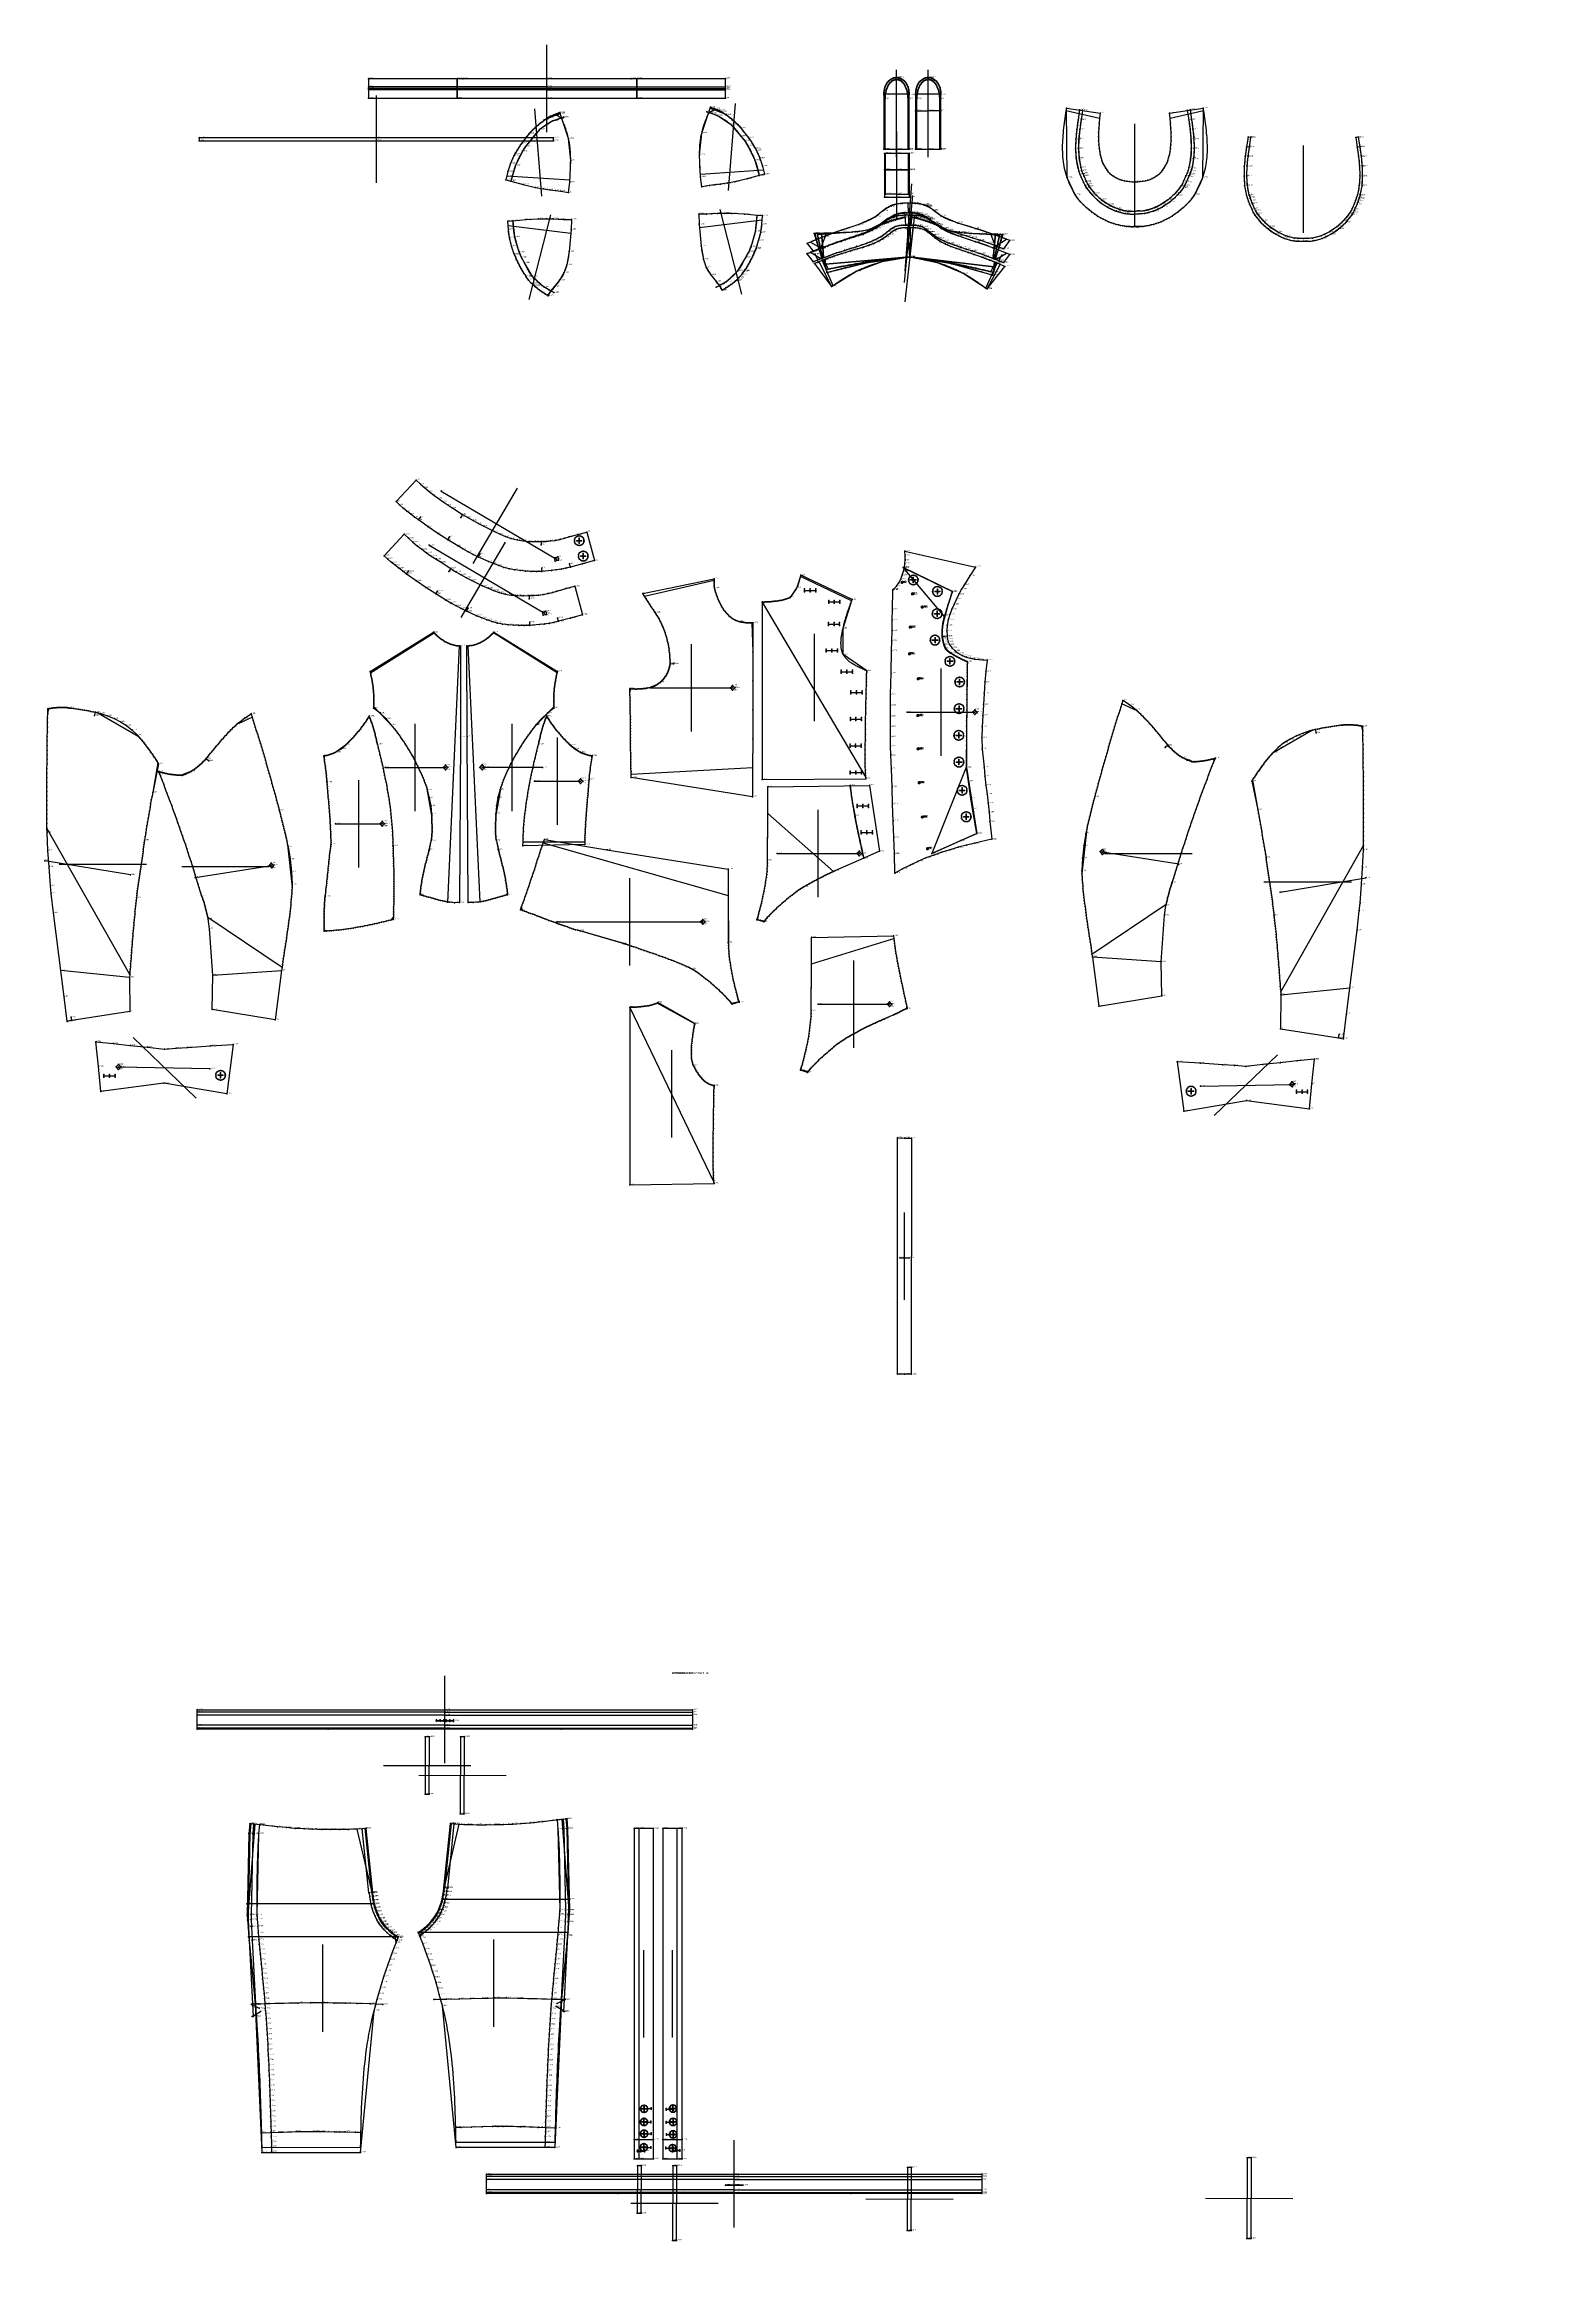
# Model space of a CAD drawing. Extents: x -129 to 180, y -125 to 336.
import ezdxf

# ---------------------------------------------------------------- set-up
doc = ezdxf.new("R2010")
doc.units = 0

# ---------------------------------------------------------------- blocks, each defined once
blk = doc.blocks.new('2_M')
at = {"layer": '1'}
blk.add_lwpolyline([(-44.442883, -97.591377), (-47.257915, -68.412209), (-47.898048, -66.055435), (-48.224289, -64.878181), (-48.561047, -63.702919), (-48.910645, -62.530251), (-49.281525, -61.362183), (-49.66354, -60.196682), (-50.065742, -59.03611), (-50.477966, -57.878113), (-50.898872, -56.72242), (-51.328342, -55.569092), (-51.766613, -54.418274), (-52.210453, -53.27861), (-51.564823, -52.829262), (-50.952034, -52.335861), (-50.365242, -51.811993), (-49.814701, -51.25016), (-49.298592, -50.656441), (-48.828133, -50.026192), (-48.42688, -49.349831), (-48.082771, -48.642441), (-47.790043, -47.9123), (-47.545292, -47.164711), (-47.346321, -46.403641), (-47.184093, -45.633801), (-47.057621, -44.857342), (-46.969494, -44.075302), (-45.604862, -30.876024), (-43.782845, -30.991343), (-41.959843, -31.067911), (-40.135014, -31.102613), (-38.309822, -31.104933), (-36.484623, -31.085222), (-34.660164, -31.037794), (-32.836552, -30.961653), (-31.014652, -30.853254), (-29.195564, -30.706034), (-27.378796, -30.528093), (-23.754524, -30.097822), (-21.626223, -29.893694), (-21.468513, -31.910353), (-21.101322, -48.700302), (-21.166742, -49.685043), (-21.276936, -51.16169), (-21.517479, -53.956421), (-22.755676, -67.09301), (-24.137093, -97.591583)], close=True, dxfattribs=at)
at = {"layer": '2'}
for p in [(-45.604862, -30.876024), (-45.604862, -30.876024), (-45.405773, -30.895792), (-45.405773, -30.895792), (-44.808353, -30.951464), (-44.808353, -30.951464), (-23.617443, -30.084057), (-23.617443, -30.084057), (-22.422985, -29.967363), (-22.422985, -29.967363), (-22.267094, -31.960344), (-22.267094, -31.960344), (-22.267094, -31.960432), (-22.267094, -31.960432), (-21.825573, -29.912092), (-21.825573, -29.912092), (-21.667973, -31.914965), (-21.667973, -31.914965), (-21.667973, -31.926954), (-21.667973, -31.926954), (-21.626223, -29.893694), (-21.626223, -29.893694), (-21.468513, -31.910353), (-21.468513, -31.910353), (-46.969494, -44.075302), (-46.969494, -44.075302), (-46.820072, -44.08918), (-46.820072, -44.08918), (-46.770271, -44.092751), (-46.770271, -44.092751), (-46.272461, -44.138992), (-46.272461, -44.138992), (-46.172611, -44.145241), (-46.172611, -44.145241), (-47.109993, -46.422161), (-47.109993, -46.422161), (-23.102772, -48.655777), (-23.102772, -48.655777), (-21.901375, -48.696274), (-21.901375, -48.696274), (-21.901253, -48.696213), (-21.901253, -48.696213), (-21.300915, -48.704941), (-21.300915, -48.704941), (-21.300663, -48.693581), (-21.300663, -48.693581), (-21.101322, -48.700302), (-21.101322, -48.700302), (-21.049206, -46.42234), (-21.049206, -46.42234), (-52.229134, -53.21653), (-52.229134, -53.21653), (-52.210453, -53.27861), (-52.210453, -53.27861), (-52.165653, -53.428513), (-52.165653, -53.428513), (-52.002201, -53.978333), (-52.002201, -53.978333), (-21.372204, -53.216591), (-21.372204, -53.216591), (-49.027592, -67.112358), (-49.027592, -67.112358), (-23.845463, -68.557579), (-23.845463, -68.557579), (-23.592415, -67.901764), (-23.592415, -67.901764), (-22.004154, -67.11277), (-22.004154, -67.11277), (-21.969006, -67.095268), (-21.969006, -67.095268), (-22.941414, -69.629425), (-22.941414, -69.629425), (-22.336674, -69.578613), (-22.336674, -69.578613), (-22.137093, -69.59201), (-22.137093, -69.59201), (-44.525871, -93.48774), (-44.525871, -93.48774), (-24.030443, -93.59227), (-24.030443, -93.59227), (-44.442883, -97.591377), (-44.442883, -97.591377), (-26.135399, -97.501038), (-26.135399, -97.501038), (-24.137093, -97.591583), (-24.137093, -97.591583)]:
    blk.add_point(p, dxfattribs=at)
at = {"layer": '3'}
for p in [(-43.782845, -30.991343), (-43.782845, -30.991343), (-41.959843, -31.067911), (-41.959843, -31.067911), (-40.135014, -31.102613), (-40.135014, -31.102613), (-38.309822, -31.104933), (-38.309822, -31.104933), (-36.484623, -31.085222), (-36.484623, -31.085222), (-34.660164, -31.037794), (-34.660164, -31.037794), (-32.836552, -30.961653), (-32.836552, -30.961653), (-31.014652, -30.853254), (-31.014652, -30.853254), (-29.195564, -30.706034), (-29.195564, -30.706034), (-27.378796, -30.528093), (-27.378796, -30.528093), (-23.754524, -30.097822), (-23.754524, -30.097822), (-23.466808, -32.010269), (-23.466808, -32.010269), (-47.184093, -45.633801), (-47.184093, -45.633801), (-47.057621, -44.857342), (-47.057621, -44.857342), (-47.034184, -45.648632), (-47.034184, -45.648632), (-46.907963, -44.87019), (-46.907963, -44.87019), (-46.49353, -45.749641), (-46.49353, -45.749641), (-46.363163, -44.94529), (-46.363163, -44.94529), (-48.828133, -50.026192), (-48.828133, -50.026192), (-48.703503, -50.109631), (-48.703503, -50.109631), (-48.42688, -49.349831), (-48.42688, -49.349831), (-48.294323, -49.420021), (-48.294323, -49.420021), (-48.246101, -50.415051), (-48.246101, -50.415051), (-48.082771, -48.642441), (-48.082771, -48.642441), (-47.94825, -48.709091), (-47.94825, -48.709091), (-47.809452, -49.679363), (-47.809452, -49.679363), (-47.790043, -47.9123), (-47.790043, -47.9123), (-47.651371, -47.97007), (-47.651371, -47.97007), (-47.545292, -47.164711), (-47.545292, -47.164711), (-47.44519, -48.931221), (-47.44519, -48.931221), (-47.398563, -47.197433), (-47.398563, -47.197433), (-47.346321, -46.403641), (-47.346321, -46.403641), (-47.201912, -46.444962), (-47.201912, -46.444962), (-47.134403, -48.157482), (-47.134403, -48.157482), (-46.870853, -47.352341), (-46.870853, -47.352341), (-46.666634, -46.571213), (-46.666634, -46.571213), (-23.161806, -49.544376), (-23.161806, -49.544376), (-21.926155, -49.665352), (-21.926155, -49.665352), (-21.325932, -49.674053), (-21.325932, -49.674053), (-21.166742, -49.685043), (-21.166742, -49.685043), (-51.766613, -54.418274), (-51.766613, -54.418274), (-51.564823, -52.829262), (-51.564823, -52.829262), (-51.473881, -52.94857), (-51.473881, -52.94857), (-51.14344, -53.388241), (-51.14344, -53.388241), (-50.952034, -52.335861), (-50.952034, -52.335861), (-50.839973, -52.437542), (-50.839973, -52.437542), (-50.484013, -52.856823), (-50.484013, -52.856823), (-50.365242, -51.811993), (-50.365242, -51.811993), (-50.263802, -51.922432), (-50.263802, -51.922432), (-49.884281, -52.320541), (-49.884281, -52.320541), (-49.814701, -51.25016), (-49.814701, -51.25016), (-49.688972, -51.335281), (-49.688972, -51.335281), (-49.298592, -50.656441), (-49.298592, -50.656441), (-49.2854, -51.708843), (-49.2854, -51.708843), (-49.179813, -50.748241), (-49.179813, -50.748241), (-48.75293, -51.095013), (-48.75293, -51.095013), (-23.602303, -54.782299), (-23.602303, -54.782299), (-23.509249, -53.775146), (-23.509249, -53.775146), (-23.385799, -52.387951), (-23.385799, -52.387951), (-23.270765, -51.004517), (-23.270765, -51.004517), (-22.100964, -53.890793), (-22.100964, -53.890793), (-21.975834, -51.11869), (-21.975834, -51.11869), (-21.517479, -53.956421), (-21.517479, -53.956421), (-21.502205, -53.942734), (-21.502205, -53.942734), (-21.376102, -51.144394), (-21.376102, -51.144394), (-21.276936, -51.16169), (-21.276936, -51.16169), (-51.328342, -55.569092), (-51.328342, -55.569092), (-50.898872, -56.72242), (-50.898872, -56.72242), (-50.477966, -57.878113), (-50.477966, -57.878113), (-50.065742, -59.03611), (-50.065742, -59.03611), (-24.091093, -59.831882), (-24.091093, -59.831882), (-23.993336, -58.835136), (-23.993336, -58.835136), (-23.892046, -57.800907), (-23.892046, -57.800907), (-23.7943, -56.796204), (-23.7943, -56.796204), (-23.69743, -55.788738), (-23.69743, -55.788738), (-49.66354, -60.196682), (-49.66354, -60.196682), (-49.281525, -61.362183), (-49.281525, -61.362183), (-48.910645, -62.530251), (-48.910645, -62.530251), (-48.561047, -63.702919), (-48.561047, -63.702919), (-24.479122, -63.875603), (-24.479122, -63.875603), (-24.384136, -62.861942), (-24.384136, -62.861942), (-24.287077, -61.846001), (-24.287077, -61.846001), (-24.189119, -60.834923), (-24.189119, -60.834923), (-48.224289, -64.878181), (-48.224289, -64.878181), (-47.898048, -66.055435), (-47.898048, -66.055435), (-47.257915, -68.412209), (-47.257915, -68.412209), (-46.41748, -67.019775), (-46.41748, -67.019775), (-43.764534, -66.95533), (-43.764534, -66.95533), (-41.374523, -66.888733), (-41.374523, -66.888733), (-38.967293, -66.841499), (-38.967293, -66.841499), (-36.575443, -66.784721), (-36.575443, -66.784721), (-34.142834, -66.792259), (-34.142834, -66.792259), (-31.638802, -66.830795), (-31.638802, -66.830795), (-24.834867, -67.98407), (-24.834867, -67.98407), (-24.74876, -66.926781), (-24.74876, -66.926781), (-24.662001, -65.908768), (-24.662001, -65.908768), (-24.571857, -64.890625), (-24.571857, -64.890625), (-22.755676, -67.09301), (-22.755676, -67.09301), (-25.207722, -73.268433), (-25.207722, -73.268433), (-25.140348, -72.211716), (-25.140348, -72.211716), (-25.069517, -71.154816), (-25.069517, -71.154816), (-24.995079, -70.097778), (-24.995079, -70.097778), (-24.91692, -69.040955), (-24.91692, -69.040955), (-25.445591, -77.494766), (-25.445591, -77.494766), (-25.390514, -76.437035), (-25.390514, -76.437035), (-25.332695, -75.381744), (-25.332695, -75.381744), (-25.27177, -74.324829), (-25.27177, -74.324829), (-25.68251, -82.773514), (-25.68251, -82.773514), (-25.639706, -81.717697), (-25.639706, -81.717697), (-25.594772, -80.662415), (-25.594772, -80.662415), (-25.547516, -79.606262), (-25.547516, -79.606262), (-25.497818, -78.54995), (-25.497818, -78.54995), (-25.835072, -86.994553), (-25.835072, -86.994553), (-25.799484, -85.940811), (-25.799484, -85.940811), (-25.762226, -84.884293), (-25.762226, -84.884293), (-25.723343, -83.830101), (-25.723343, -83.830101), (-25.964729, -91.213432), (-25.964729, -91.213432), (-25.933958, -90.15892), (-25.933958, -90.15892), (-25.902237, -89.105942), (-25.902237, -89.105942), (-25.86927, -88.049423), (-25.86927, -88.049423), (-43.372025, -93.456741), (-43.372025, -93.456741), (-41.250332, -93.389877), (-41.250332, -93.389877), (-39.105949, -93.342331), (-39.105949, -93.342331), (-36.9688, -93.285042), (-36.9688, -93.285042), (-35.862164, -93.268326), (-35.862164, -93.268326), (-34.763653, -93.263855), (-34.763653, -93.263855), (-31.184326, -93.313507), (-31.184326, -93.313507), (-27.606701, -93.434616), (-27.606701, -93.434616), (-26.108444, -96.478439), (-26.108444, -96.478439), (-26.080517, -95.424347), (-26.080517, -95.424347), (-26.052689, -94.384277), (-26.052689, -94.384277), (-26.023769, -93.319382), (-26.023769, -93.319382), (-25.994759, -92.272095), (-25.994759, -92.272095)]:
    blk.add_point(p, dxfattribs=at)
at = {"layer": '4'}
for p in [(-21.468513, -31.910353), (-21.101322, -48.700302), (-22.755676, -67.09301)]:
    blk.add_point(p, dxfattribs=at)
at = {"layer": '7'}
blk.add_line((-36.655888, -72.742638), (-36.655888, -54.742638), dxfattribs=at)
at = {"layer": '8'}
for points in [[(-46.770271, -44.092751), (-45.405773, -30.895792)], [(-46.172611, -44.145241), (-44.808353, -30.951464)], [(-23.617443, -30.084057), (-23.466808, -32.010269), (-23.102772, -48.655777), (-23.161806, -49.544376), (-23.270765, -51.004517), (-23.385799, -52.387951), (-23.509249, -53.775146), (-23.602303, -54.782299), (-23.69743, -55.788738), (-23.7943, -56.796204), (-23.892046, -57.800907), (-23.993336, -58.835136), (-24.091093, -59.831882), (-24.189119, -60.834923), (-24.287077, -61.846001), (-24.384136, -62.861942), (-24.479122, -63.875603), (-24.571857, -64.890625), (-24.662001, -65.908768), (-24.74876, -66.926781), (-24.834867, -67.98407), (-24.91692, -69.040955), (-24.995079, -70.097778), (-25.069517, -71.154816), (-25.140348, -72.211716), (-25.207722, -73.268433), (-25.27177, -74.324829), (-25.332695, -75.381744), (-25.390514, -76.437035), (-25.445591, -77.494766), (-25.497818, -78.54995), (-25.547516, -79.606262), (-25.594772, -80.662415), (-25.639706, -81.717697), (-25.68251, -82.773514), (-25.723343, -83.830101), (-25.762226, -84.884293), (-25.799484, -85.940811), (-25.835072, -86.994553), (-25.86927, -88.049423), (-25.902237, -89.105942), (-25.933958, -90.15892), (-25.964729, -91.213432), (-25.994759, -92.272095), (-26.023769, -93.319382), (-26.052689, -94.384277), (-26.080517, -95.424347), (-26.108444, -96.478439), (-26.135399, -97.501038)], [(-22.422985, -29.967363), (-22.267094, -31.960344)], [(-22.267094, -31.960432), (-21.901375, -48.696274)], [(-21.825573, -29.912092), (-21.667973, -31.926954)], [(-21.667973, -31.914965), (-21.300915, -48.704941)], [(-52.165653, -53.428513), (-51.473881, -52.94857), (-50.839973, -52.437542), (-50.263802, -51.922432), (-49.688972, -51.335281), (-49.179813, -50.748241), (-48.703503, -50.109631), (-48.294323, -49.420021), (-47.94825, -48.709091), (-47.651371, -47.97007), (-47.398563, -47.197433), (-47.201912, -46.444962), (-47.034184, -45.648632), (-46.907963, -44.87019), (-46.820072, -44.08918)], [(-52.002201, -53.978333), (-51.14344, -53.388241), (-50.484013, -52.856823), (-49.884281, -52.320541), (-49.2854, -51.708843), (-48.75293, -51.095013), (-48.246101, -50.415051), (-47.809452, -49.679363), (-47.44519, -48.931221), (-47.134403, -48.157482), (-46.870853, -47.352341), (-46.666634, -46.571213), (-46.49353, -45.749641), (-46.363163, -44.94529), (-46.272461, -44.138992)], [(-47.109993, -46.422161), (-21.049206, -46.42234)], [(-21.901253, -48.696213), (-21.926155, -49.665352), (-21.975834, -51.11869), (-22.100964, -53.890793), (-22.941414, -69.629425)], [(-21.300663, -48.693581), (-21.325932, -49.674053), (-21.376102, -51.144394), (-21.502205, -53.942734), (-22.336674, -69.578613)], [(-52.229134, -53.21653), (-21.372204, -53.216591)], [(-49.027592, -67.112358), (-46.41748, -67.019775), (-43.764534, -66.95533), (-41.374523, -66.888733), (-38.967293, -66.841499), (-36.575443, -66.784721), (-34.142834, -66.792259), (-31.638802, -66.830795), (-21.969006, -67.095268)], [(-22.137093, -69.59201), (-23.845463, -68.557579)], [(-22.004154, -67.11277), (-23.592415, -67.901764)], [(-24.030443, -93.59227), (-27.606701, -93.434616), (-31.184326, -93.313507), (-34.763653, -93.263855), (-35.862164, -93.268326), (-36.9688, -93.285042), (-39.105949, -93.342331), (-41.250332, -93.389877), (-43.372025, -93.456741), (-44.525871, -93.48774)]]:
    blk.add_lwpolyline(points, dxfattribs=at)
at = {"layer": '84'}
blk.add_lwpolyline([(-44.462143, -96.570587), (-44.481934, -95.549973), (-44.502811, -94.529663), (-44.525337, -93.50972), (-44.550072, -92.490265), (-44.577568, -91.471375), (-44.608387, -90.453156), (-44.643089, -89.435699), (-44.682232, -88.41909), (-44.726372, -87.403435), (-44.776073, -86.388824), (-44.83189, -85.375351), (-44.894379, -84.363106), (-44.964104, -83.352196), (-45.041622, -82.342705), (-45.127491, -81.334732), (-45.222267, -80.328369), (-45.326515, -79.323715), (-45.440788, -78.320862), (-45.565651, -77.319908), (-45.701653, -76.320938), (-45.849358, -75.324059), (-46.009327, -74.329353), (-46.182114, -73.336929), (-46.368282, -72.346863), (-46.56839, -71.359268), (-46.78299, -70.374237), (-47.012646, -69.391853), (-47.257915, -68.412209), (-47.573147, -67.232849), (-47.898048, -66.055435), (-48.224289, -64.878181), (-48.561047, -63.702919), (-48.910645, -62.530251), (-49.281525, -61.362183), (-49.66354, -60.196682), (-50.065742, -59.03611), (-50.477966, -57.878113), (-50.898872, -56.72242), (-51.328342, -55.569092), (-51.766613, -54.418274), (-51.564823, -52.829262), (-50.952034, -52.335861), (-50.365242, -51.811993), (-49.814701, -51.25016), (-49.298592, -50.656441), (-49.055801, -50.346848), (-48.828133, -50.026192), (-48.619179, -49.693066), (-48.42688, -49.349831), (-48.082771, -48.642441), (-47.790043, -47.9123), (-47.545292, -47.164711), (-47.346321, -46.403641), (-47.184093, -45.633801), (-47.057621, -44.857342), (-43.782845, -30.991343), (-42.87159, -31.03525), (-41.959843, -31.067911), (-41.047516, -31.090029), (-40.135014, -31.102613), (-38.309822, -31.104933), (-36.484623, -31.085222), (-35.5723, -31.065151), (-34.660164, -31.037794), (-33.748211, -31.003351), (-32.836552, -30.961653), (-31.925312, -30.912165), (-31.014652, -30.853254), (-30.104786, -30.783833), (-29.195564, -30.706034), (-28.286705, -30.621672), (-27.378796, -30.528093), (-26.47224, -30.423281), (-25.566719, -30.312185), (-24.661167, -30.201479), (-23.754524, -30.097822), (-22.690884, -29.991032), (-21.166742, -49.685043), (-21.276936, -51.16169), (-21.393154, -52.559391), (-21.517479, -53.956421), (-21.610897, -54.967537), (-21.706432, -55.978287), (-21.803591, -56.988743), (-21.901875, -57.998978), (-22.000797, -59.009064), (-22.099857, -60.01907), (-22.198565, -61.029072), (-22.296421, -62.039139), (-22.392935, -63.049351), (-22.487614, -64.059769), (-22.579958, -65.070465), (-22.669476, -66.081528), (-22.755676, -67.09301), (-22.841148, -68.142471), (-22.922634, -69.192116), (-23.000278, -70.241936), (-23.074221, -71.291939), (-23.144602, -72.34211), (-23.211571, -73.392456), (-23.275263, -74.442978), (-23.335825, -75.493652), (-23.393398, -76.544502), (-23.448128, -77.595512), (-23.500156, -78.646675), (-23.549622, -79.697998), (-23.596668, -80.749474), (-23.641445, -81.801094), (-23.684086, -82.852867), (-23.724739, -83.904785), (-23.763544, -84.956833), (-23.800646, -86.009033), (-23.836187, -87.061371), (-23.870308, -88.113831), (-23.903152, -89.166428), (-23.934864, -90.219147), (-23.965586, -91.272003), (-23.995459, -92.324982), (-24.024626, -93.378067), (-24.05323, -94.431274), (-24.081413, -95.484604), (-24.109322, -96.538033)], close=True, dxfattribs=at)
at = {"layer": '85'}
for points in [[(-45.405773, -30.895792)], [(-44.808353, -30.951464)], [(-23.466808, -32.010269), (-23.426853, -32.583138), (-23.389784, -33.15609), (-23.355499, -33.729137), (-23.323895, -34.302269), (-23.294867, -34.875488), (-23.268311, -35.448792), (-23.244127, -36.022186), (-23.222208, -36.595657), (-23.202452, -37.169212), (-23.184757, -37.742847), (-23.169024, -38.316563), (-23.15514, -38.890358), (-23.143009, -39.46423), (-23.132526, -40.038177), (-23.123585, -40.612202), (-23.116087, -41.186298), (-23.109926, -41.760468), (-23.105, -42.334709), (-23.101206, -42.909023), (-23.098438, -43.483406), (-23.096598, -44.057858), (-23.095577, -44.632374), (-23.095274, -45.206959), (-23.095589, -45.781605), (-23.096413, -46.356316), (-23.097649, -46.931091), (-23.09919, -47.505928), (-23.100931, -48.080822), (-23.161806, -49.544376), (-23.270765, -51.004517), (-23.385799, -52.387951), (-23.509249, -53.775146), (-23.602303, -54.782299), (-23.69743, -55.788738), (-23.7943, -56.796204), (-23.892046, -57.800907), (-23.993336, -58.835136), (-24.091093, -59.831882), (-24.189119, -60.834923), (-24.287077, -61.846001), (-24.384136, -62.861942), (-24.479122, -63.875603), (-24.571857, -64.890625), (-24.662001, -65.908768), (-24.74876, -66.926781), (-24.834867, -67.98407), (-24.91692, -69.040955), (-24.995079, -70.097778), (-25.069517, -71.154816), (-25.140348, -72.211716), (-25.207722, -73.268433), (-25.27177, -74.324829), (-25.332695, -75.381744), (-25.390514, -76.437035), (-25.445591, -77.494766), (-25.497818, -78.54995), (-25.547516, -79.606262), (-25.594772, -80.662415), (-25.639706, -81.717697), (-25.68251, -82.773514), (-25.723343, -83.830101), (-25.762226, -84.884293), (-25.799484, -85.940811), (-25.835072, -86.994553), (-25.86927, -88.049423), (-25.902237, -89.105942), (-25.933958, -90.15892), (-25.964729, -91.213432), (-25.994759, -92.272095), (-26.023769, -93.319382), (-26.052689, -94.384277), (-26.080517, -95.424347), (-26.108444, -96.478439), (-26.135399, -97.501038)], [(-22.267094, -31.960344)], [(-21.667973, -31.926954)], [(-51.568336, -53.6894), (-51.14344, -53.388241), (-50.484013, -52.856823), (-49.884281, -52.320541), (-49.579716, -52.019779), (-49.2854, -51.708843), (-48.75293, -51.095013), (-48.491409, -50.760967), (-48.246101, -50.415051), (-48.018726, -50.052692), (-47.809452, -49.679363), (-47.620445, -49.30859), (-47.44519, -48.931221), (-47.134403, -48.157482), (-46.870853, -47.352341), (-46.666634, -46.571213), (-46.49353, -45.749641), (-46.363163, -44.94529), (-46.272461, -44.138992)], [(-51.473881, -52.94857), (-50.839973, -52.437542), (-50.263802, -51.922432), (-49.688972, -51.335281), (-49.179813, -50.748241), (-48.934044, -50.434505), (-48.703503, -50.109631), (-48.490417, -49.769978), (-48.294323, -49.420021), (-47.94825, -48.709091), (-47.651371, -47.97007), (-47.398563, -47.197433), (-47.201912, -46.444962), (-47.034184, -45.648632), (-46.907963, -44.87019), (-46.820072, -44.08918)], [(-21.926155, -49.665352), (-21.975834, -51.11869), (-22.035099, -52.504883), (-22.100964, -53.890793), (-22.507437, -61.760834), (-22.941414, -69.629425)], [(-21.325932, -49.674053), (-21.376102, -51.144394), (-21.43581, -52.543709), (-21.502205, -53.942734), (-21.905712, -61.761398), (-22.336674, -69.578613)], [(-21.901375, -48.696274)], [(-21.300915, -48.704941)], [(-21.049206, -46.42234)], [(-21.372204, -53.216591)], [(-47.722637, -67.062668), (-46.41748, -67.019775), (-43.764534, -66.95533), (-41.374523, -66.888733), (-38.967293, -66.841499), (-37.771397, -66.809891), (-36.575443, -66.784721), (-35.764542, -66.779839), (-34.953819, -66.783539), (-34.142834, -66.792259), (-31.638802, -66.830795), (-30.671347, -66.849991), (-29.704159, -66.871483), (-28.737183, -66.895012), (-27.770351, -66.920319), (-26.803604, -66.947144), (-25.836884, -66.97525), (-24.870125, -67.004364), (-23.903263, -67.034241), (-22.936247, -67.064629), (-21.969006, -67.095268)], [(-23.845463, -68.557579)], [(-23.592415, -67.901764)], [(-25.818472, -93.511139), (-27.606701, -93.434616), (-28.501101, -93.399521), (-29.395279, -93.367279), (-30.289576, -93.338425), (-31.184326, -93.313507), (-31.900255, -93.296768), (-32.616001, -93.283173), (-33.331718, -93.27298), (-34.04755, -93.266449), (-34.763653, -93.263855), (-35.862164, -93.268326), (-36.9688, -93.285042), (-39.105949, -93.342331), (-41.250332, -93.389877), (-43.372025, -93.456741), (-44.525871, -93.48774)]]:
    blk.add_lwpolyline(points, dxfattribs=at)
at = {"layer": '1'}
for s, p in [('# 4292', (-45.604862, -30.876024)), ('# 4253', (-43.782845, -30.991343)), ('# 4254', (-41.959843, -31.067911)), ('# 4255', (-40.135014, -31.102613)), ('# 4256', (-38.309822, -31.104933)), ('# 4257', (-36.484623, -31.085222)), ('# 4258', (-34.660164, -31.037794)), ('# 4259', (-32.836552, -30.961653)), ('# 4260', (-31.014652, -30.853254)), ('# 4261', (-29.195564, -30.706034)), ('# 4262', (-27.378796, -30.528093)), ('# 4263', (-23.754524, -30.097822)), ('# 4293', (-21.626223, -29.893694)), ('# 4294', (-21.468513, -31.910353)), ('# 4275', (-47.184093, -45.633801)), ('# 4276', (-47.057621, -44.857342)), ('# 4291', (-46.969494, -44.075302)), ('# 4268', (-49.298592, -50.656441)), ('# 4269', (-48.828133, -50.026192)), ('# 4270', (-48.42688, -49.349831)), ('# 4271', (-48.082771, -48.642441)), ('# 4272', (-47.790043, -47.9123)), ('# 4273', (-47.545292, -47.164711)), ('# 4274', (-47.346321, -46.403641)), ('# 4249', (-21.166742, -49.685043)), ('# 4295', (-21.101322, -48.700302)), ('# 4290', (-52.210453, -53.27861)), ('# 4288', (-51.766613, -54.418274)), ('# 4264', (-51.564823, -52.829262)), ('# 4265', (-50.952034, -52.335861)), ('# 4266', (-50.365242, -51.811993)), ('# 4267', (-49.814701, -51.25016)), ('# 4251', (-21.517479, -53.956421)), ('# 4250', (-21.276936, -51.16169)), ('# 4287', (-51.328342, -55.569092)), ('# 4286', (-50.898872, -56.72242)), ('# 4285', (-50.477966, -57.878113)), ('# 4284', (-50.065742, -59.03611)), ('# 4283', (-49.66354, -60.196682)), ('# 4282', (-49.281525, -61.362183)), ('# 4281', (-48.910645, -62.530251)), ('# 4280', (-48.561047, -63.702919)), ('# 4279', (-48.224289, -64.878181)), ('# 4278', (-47.898048, -66.055435)), ('# 4277', (-47.257915, -68.412209)), ('# 4252', (-22.755676, -67.09301)), ('# 4289', (-44.442883, -97.591377)), ('# 4296', (-24.137093, -97.591583))]:
    blk.add_text(s, height=0.25, dxfattribs=at).set_placement(p)
at = {"layer": '8'}
for s, p in [('# 4155', (-45.405773, -30.895792)), ('# 4153', (-44.808353, -30.951464)), ('# 4246', (-23.617443, -30.084057)), ('# 4245', (-23.466808, -32.010269)), ('# 4148', (-22.422985, -29.967363)), ('# 4149', (-22.267094, -31.960344)), ('# 4126', (-22.267094, -31.960432)), ('# 4150', (-21.825573, -29.912092)), ('# 4133', (-21.667973, -31.914965)), ('# 4151', (-21.667973, -31.926954)), ('# 4182', (-47.034184, -45.648632)), ('# 4183', (-46.907963, -44.87019)), ('# 4185', (-46.820072, -44.08918)), ('# 4154', (-46.770271, -44.092751)), ('# 4167', (-46.49353, -45.749641)), ('# 4168', (-46.363163, -44.94529)), ('# 4170', (-46.272461, -44.138992)), ('# 4152', (-46.172611, -44.145241)), ('# 4175', (-49.179813, -50.748241)), ('# 4176', (-48.703503, -50.109631)), ('# 4177', (-48.294323, -49.420021)), ('# 4161', (-48.246101, -50.415051)), ('# 4178', (-47.94825, -48.709091)), ('# 4162', (-47.809452, -49.679363)), ('# 4179', (-47.651371, -47.97007)), ('# 4163', (-47.44519, -48.931221)), ('# 4180', (-47.398563, -47.197433)), ('# 4181', (-47.201912, -46.444962)), ('# 4164', (-47.134403, -48.157482)), ('# 4186', (-47.109993, -46.422161)), ('# 4165', (-46.870853, -47.352341)), ('# 4166', (-46.666634, -46.571213)), ('# 4200', (-23.161806, -49.544376)), ('# 4247', (-23.102772, -48.655777)), ('# 4128', (-21.926155, -49.665352)), ('# 4127', (-21.901375, -48.696274)), ('# 4131', (-21.901253, -48.696213)), ('# 4121', (-21.325932, -49.674053)), ('# 4134', (-21.300915, -48.704941)), ('# 4124', (-21.300663, -48.693581)), ('# 4187', (-21.049206, -46.42234)), ('# 4188', (-52.229134, -53.21653)), ('# 4184', (-52.165653, -53.428513)), ('# 4169', (-52.002201, -53.978333)), ('# 4171', (-51.473881, -52.94857)), ('# 4156', (-51.14344, -53.388241)), ('# 4172', (-50.839973, -52.437542)), ('# 4157', (-50.484013, -52.856823)), ('# 4173', (-50.263802, -51.922432)), ('# 4158', (-49.884281, -52.320541)), ('# 4174', (-49.688972, -51.335281)), ('# 4159', (-49.2854, -51.708843)), ('# 4160', (-48.75293, -51.095013)), ('# 4204', (-23.602303, -54.782299)), ('# 4203', (-23.509249, -53.775146)), ('# 4202', (-23.385799, -52.387951)), ('# 4201', (-23.270765, -51.004517)), ('# 4130', (-22.100964, -53.890793)), ('# 4129', (-21.975834, -51.11869)), ('# 4123', (-21.502205, -53.942734)), ('# 4122', (-21.376102, -51.144394)), ('# 4189', (-21.372204, -53.216591)), ('# 4209', (-24.091093, -59.831882)), ('# 4208', (-23.993336, -58.835136)), ('# 4207', (-23.892046, -57.800907)), ('# 4206', (-23.7943, -56.796204)), ('# 4205', (-23.69743, -55.788738)), ('# 4213', (-24.479122, -63.875603)), ('# 4212', (-24.384136, -62.861942)), ('# 4211', (-24.287077, -61.846001)), ('# 4210', (-24.189119, -60.834923)), ('# 4146', (-49.027592, -67.112358)), ('# 4139', (-46.41748, -67.019775)), ('# 4140', (-43.764534, -66.95533)), ('# 4141', (-41.374523, -66.888733)), ('# 4142', (-38.967293, -66.841499)), ('# 4143', (-36.575443, -66.784721)), ('# 4144', (-34.142834, -66.792259)), ('# 4145', (-31.638802, -66.830795)), ('# 4218', (-24.91692, -69.040955)), ('# 4217', (-24.834867, -67.98407)), ('# 4216', (-24.74876, -66.926781)), ('# 4215', (-24.662001, -65.908768)), ('# 4214', (-24.571857, -64.890625)), ('# 4136', (-23.845463, -68.557579)), ('# 4138', (-23.592415, -67.901764)), ('# 4137', (-22.004154, -67.11277)), ('# 4147', (-21.969006, -67.095268)), ('# 4222', (-25.207722, -73.268433)), ('# 4221', (-25.140348, -72.211716)), ('# 4220', (-25.069517, -71.154816)), ('# 4219', (-24.995079, -70.097778)), ('# 4132', (-22.941414, -69.629425)), ('# 4125', (-22.336674, -69.578613)), ('# 4135', (-22.137093, -69.59201)), ('# 4226', (-25.445591, -77.494766)), ('# 4225', (-25.390514, -76.437035)), ('# 4224', (-25.332695, -75.381744)), ('# 4223', (-25.27177, -74.324829)), ('# 4231', (-25.68251, -82.773514)), ('# 4230', (-25.639706, -81.717697)), ('# 4229', (-25.594772, -80.662415)), ('# 4228', (-25.547516, -79.606262)), ('# 4227', (-25.497818, -78.54995)), ('# 4235', (-25.835072, -86.994553)), ('# 4234', (-25.799484, -85.940811)), ('# 4233', (-25.762226, -84.884293)), ('# 4232', (-25.723343, -83.830101)), ('# 4240', (-25.994759, -92.272095)), ('# 4239', (-25.964729, -91.213432)), ('# 4238', (-25.933958, -90.15892)), ('# 4237', (-25.902237, -89.105942)), ('# 4236', (-25.86927, -88.049423)), ('# 4199', (-44.525871, -93.48774)), ('# 4197', (-43.372025, -93.456741)), ('# 4196', (-41.250332, -93.389877)), ('# 4195', (-39.105949, -93.342331)), ('# 4194', (-36.9688, -93.285042)), ('# 4193', (-35.862164, -93.268326)), ('# 4192', (-34.763653, -93.263855)), ('# 4191', (-31.184326, -93.313507)), ('# 4190', (-27.606701, -93.434616)), ('# 4244', (-26.108444, -96.478439)), ('# 4243', (-26.080517, -95.424347)), ('# 4242', (-26.052689, -94.384277)), ('# 4241', (-26.023769, -93.319382)), ('# 4198', (-24.030443, -93.59227)), ('# 4248', (-26.135399, -97.501038))]:
    blk.add_text(s, height=0.25, dxfattribs=at).set_placement(p)
at = {"layer": '85'}
for s, p in [('# 4155', (-45.405773, -30.895792)), ('# 4153', (-44.808353, -30.951464)), ('# 4149', (-22.267094, -31.960344)), ('# 4151', (-21.667973, -31.926954)), ('# 4185', (-46.820072, -44.08918)), ('# 4170', (-46.272461, -44.138992)), ('# 4127', (-21.901375, -48.696274)), ('# 4134', (-21.300915, -48.704941)), ('# 4187', (-21.049206, -46.42234)), ('# 4189', (-21.372204, -53.216591)), ('# 4136', (-23.845463, -68.557579)), ('# 4138', (-23.592415, -67.901764)), ('# 4147', (-21.969006, -67.095268)), ('# 4132', (-22.941414, -69.629425)), ('# 4125', (-22.336674, -69.578613)), ('# 4199', (-44.525871, -93.48774)), ('# 4248', (-26.135399, -97.501038))]:
    blk.add_text(s, height=0.25, dxfattribs=at).set_placement(p)
blk = doc.blocks.new('8_M')
at = {"layer": '1'}
blk.add_lwpolyline([(-64.138016, -98.593475), (-61.322983, -69.414307), (-60.682854, -67.057526), (-60.356609, -65.88028), (-60.019852, -64.705017), (-59.670254, -63.532349), (-59.299374, -62.364281), (-58.917358, -61.19878), (-58.515156, -60.038208), (-58.102932, -58.880211), (-57.682022, -57.724518), (-57.252556, -56.57119), (-56.814285, -55.420372), (-56.370445, -54.280708), (-57.016075, -53.83136), (-57.628868, -53.337959), (-58.215656, -52.814091), (-58.766197, -52.252258), (-59.282307, -51.658539), (-59.752766, -51.02829), (-60.154015, -50.351929), (-60.498127, -49.644539), (-60.790855, -48.914398), (-61.035606, -48.166809), (-61.234577, -47.405739), (-61.396805, -46.635899), (-61.523277, -45.85944), (-61.611404, -45.0774), (-62.976036, -31.878122), (-64.798058, -31.993441), (-66.621056, -32.070007), (-68.445885, -32.104713), (-70.271072, -32.107033), (-72.096275, -32.087318), (-73.920738, -32.039894), (-75.744347, -31.963751), (-77.566246, -31.855352), (-79.385338, -31.708132), (-81.202103, -31.530191), (-84.82637, -31.09992), (-86.954674, -30.895792), (-87.112381, -32.912453), (-87.479576, -49.7024), (-87.414154, -50.687141), (-87.303963, -52.163788), (-87.063416, -54.958519), (-85.825226, -68.095108), (-84.443802, -98.593674)], close=True, dxfattribs=at)
at = {"layer": '2'}
for p in [(-86.954674, -30.895792), (-86.954674, -30.895792), (-86.755325, -30.91419), (-86.755325, -30.91419), (-86.157913, -30.969461), (-86.157913, -30.969461), (-84.963455, -31.086155), (-84.963455, -31.086155), (-63.772545, -31.953562), (-63.772545, -31.953562), (-63.175125, -31.89789), (-63.175125, -31.89789), (-62.976036, -31.878122), (-62.976036, -31.878122), (-87.112381, -32.912453), (-87.112381, -32.912453), (-86.912926, -32.917061), (-86.912926, -32.917061), (-86.912926, -32.929054), (-86.912926, -32.929054), (-86.313805, -32.96244), (-86.313805, -32.96244), (-86.313805, -32.962532), (-86.313805, -32.962532), (-62.408287, -45.147339), (-62.408287, -45.147339), (-62.308437, -45.14109), (-62.308437, -45.14109), (-61.810627, -45.094849), (-61.810627, -45.094849), (-61.760826, -45.091278), (-61.760826, -45.091278), (-61.611404, -45.0774), (-61.611404, -45.0774), (-87.531693, -47.424438), (-87.531693, -47.424438), (-87.479576, -49.7024), (-87.479576, -49.7024), (-87.280235, -49.695679), (-87.280235, -49.695679), (-87.279984, -49.707039), (-87.279984, -49.707039), (-86.679642, -49.698311), (-86.679642, -49.698311), (-86.67952, -49.698372), (-86.67952, -49.698372), (-85.478127, -49.657875), (-85.478127, -49.657875), (-61.470905, -47.424259), (-61.470905, -47.424259), (-87.208694, -54.218689), (-87.208694, -54.218689), (-56.578697, -54.980431), (-56.578697, -54.980431), (-56.415245, -54.430611), (-56.415245, -54.430611), (-56.370445, -54.280708), (-56.370445, -54.280708), (-56.351768, -54.218628), (-56.351768, -54.218628), (-86.611893, -68.097366), (-86.611893, -68.097366), (-86.576744, -68.114868), (-86.576744, -68.114868), (-84.98848, -68.903862), (-84.98848, -68.903862), (-59.553307, -68.114456), (-59.553307, -68.114456), (-86.443802, -70.594109), (-86.443802, -70.594109), (-86.244225, -70.580711), (-86.244225, -70.580711), (-85.639481, -70.631516), (-85.639481, -70.631516), (-84.735435, -69.559677), (-84.735435, -69.559677), (-84.550453, -94.594368), (-84.550453, -94.594368), (-64.055031, -94.489838), (-64.055031, -94.489838), (-84.443802, -98.593674), (-84.443802, -98.593674), (-82.445496, -98.503136), (-82.445496, -98.503136), (-64.138016, -98.593475), (-64.138016, -98.593475)]:
    blk.add_point(p, dxfattribs=at)
at = {"layer": '3'}
for p in [(-84.82637, -31.09992), (-84.82637, -31.09992), (-81.202103, -31.530191), (-81.202103, -31.530191), (-79.385338, -31.708132), (-79.385338, -31.708132), (-77.566246, -31.855352), (-77.566246, -31.855352), (-75.744347, -31.963751), (-75.744347, -31.963751), (-73.920738, -32.039894), (-73.920738, -32.039894), (-72.096275, -32.087318), (-72.096275, -32.087318), (-70.271072, -32.107033), (-70.271072, -32.107033), (-68.445885, -32.104713), (-68.445885, -32.104713), (-66.621056, -32.070007), (-66.621056, -32.070007), (-64.798058, -31.993441), (-64.798058, -31.993441), (-85.11409, -33.012367), (-85.11409, -33.012367), (-62.217735, -45.947388), (-62.217735, -45.947388), (-61.672935, -45.872288), (-61.672935, -45.872288), (-61.523277, -45.85944), (-61.523277, -45.85944), (-85.41909, -50.546474), (-85.41909, -50.546474), (-62.087364, -46.75174), (-62.087364, -46.75174), (-61.914265, -47.573311), (-61.914265, -47.573311), (-61.710045, -48.354439), (-61.710045, -48.354439), (-61.546715, -46.65073), (-61.546715, -46.65073), (-61.446495, -49.15958), (-61.446495, -49.15958), (-61.396805, -46.635899), (-61.396805, -46.635899), (-61.378986, -47.44706), (-61.378986, -47.44706), (-61.234577, -47.405739), (-61.234577, -47.405739), (-61.182335, -48.199532), (-61.182335, -48.199532), (-61.135704, -49.933319), (-61.135704, -49.933319), (-61.035606, -48.166809), (-61.035606, -48.166809), (-60.929527, -48.972168), (-60.929527, -48.972168), (-60.790855, -48.914398), (-60.790855, -48.914398), (-60.632645, -49.711189), (-60.632645, -49.711189), (-60.498127, -49.644539), (-60.498127, -49.644539), (-60.286575, -50.422119), (-60.286575, -50.422119), (-60.154015, -50.351929), (-60.154015, -50.351929), (-87.414154, -50.687141), (-87.414154, -50.687141), (-87.303963, -52.163788), (-87.303963, -52.163788), (-87.254967, -50.676151), (-87.254967, -50.676151), (-87.204796, -52.146492), (-87.204796, -52.146492), (-87.07869, -54.944832), (-87.07869, -54.944832), (-87.063416, -54.958519), (-87.063416, -54.958519), (-86.654739, -50.66745), (-86.654739, -50.66745), (-86.605064, -52.120789), (-86.605064, -52.120789), (-86.479935, -54.892891), (-86.479935, -54.892891), (-85.310135, -52.006615), (-85.310135, -52.006615), (-85.195099, -53.390049), (-85.195099, -53.390049), (-85.071648, -54.777245), (-85.071648, -54.777245), (-60.771446, -50.681461), (-60.771446, -50.681461), (-60.334797, -51.417149), (-60.334797, -51.417149), (-59.877396, -51.111729), (-59.877396, -51.111729), (-59.827965, -52.097111), (-59.827965, -52.097111), (-59.752766, -51.02829), (-59.752766, -51.02829), (-59.401085, -51.75034), (-59.401085, -51.75034), (-59.295494, -52.710941), (-59.295494, -52.710941), (-59.282307, -51.658539), (-59.282307, -51.658539), (-58.891926, -52.337379), (-58.891926, -52.337379), (-58.766197, -52.252258), (-58.766197, -52.252258), (-58.696617, -53.322639), (-58.696617, -53.322639), (-58.317097, -52.92453), (-58.317097, -52.92453), (-58.215656, -52.814091), (-58.215656, -52.814091), (-58.096886, -53.858921), (-58.096886, -53.858921), (-57.740929, -53.43964), (-57.740929, -53.43964), (-57.628868, -53.337959), (-57.628868, -53.337959), (-57.437458, -54.390339), (-57.437458, -54.390339), (-57.107018, -53.950668), (-57.107018, -53.950668), (-57.016075, -53.83136), (-57.016075, -53.83136), (-84.978592, -55.784397), (-84.978592, -55.784397), (-84.883469, -56.790836), (-84.883469, -56.790836), (-84.786598, -57.798302), (-84.786598, -57.798302), (-84.68885, -58.803005), (-84.68885, -58.803005), (-58.102932, -58.880211), (-58.102932, -58.880211), (-57.682022, -57.724518), (-57.682022, -57.724518), (-57.252556, -56.57119), (-57.252556, -56.57119), (-56.814285, -55.420372), (-56.814285, -55.420372), (-84.587563, -59.837234), (-84.587563, -59.837234), (-84.489807, -60.833981), (-84.489807, -60.833981), (-84.391777, -61.837021), (-84.391777, -61.837021), (-84.293823, -62.848099), (-84.293823, -62.848099), (-84.196762, -63.86404), (-84.196762, -63.86404), (-59.670254, -63.532349), (-59.670254, -63.532349), (-59.299374, -62.364281), (-59.299374, -62.364281), (-58.917358, -61.19878), (-58.917358, -61.19878), (-58.515156, -60.038208), (-58.515156, -60.038208), (-85.825226, -68.095108), (-85.825226, -68.095108), (-84.101776, -64.877701), (-84.101776, -64.877701), (-84.009041, -65.892731), (-84.009041, -65.892731), (-83.9189, -66.910866), (-83.9189, -66.910866), (-83.832138, -67.928879), (-83.832138, -67.928879), (-83.746033, -68.986168), (-83.746033, -68.986168), (-76.942093, -67.832886), (-76.942093, -67.832886), (-74.438065, -67.794357), (-74.438065, -67.794357), (-72.005455, -67.786819), (-72.005455, -67.786819), (-69.613602, -67.843597), (-69.613602, -67.843597), (-67.206375, -67.890831), (-67.206375, -67.890831), (-64.816368, -67.957428), (-64.816368, -67.957428), (-62.163414, -68.021866), (-62.163414, -68.021866), (-60.682854, -67.057526), (-60.682854, -67.057526), (-60.356609, -65.88028), (-60.356609, -65.88028), (-60.019852, -64.705017), (-60.019852, -64.705017), (-83.663979, -70.043053), (-83.663979, -70.043053), (-83.585815, -71.099876), (-83.585815, -71.099876), (-83.511383, -72.156914), (-83.511383, -72.156914), (-83.440552, -73.213814), (-83.440552, -73.213814), (-61.322983, -69.414307), (-61.322983, -69.414307), (-83.373177, -74.270538), (-83.373177, -74.270538), (-83.309128, -75.326935), (-83.309128, -75.326935), (-83.248199, -76.38385), (-83.248199, -76.38385), (-83.190384, -77.439133), (-83.190384, -77.439133), (-83.135307, -78.496864), (-83.135307, -78.496864), (-83.083076, -79.552048), (-83.083076, -79.552048), (-83.033379, -80.60836), (-83.033379, -80.60836), (-82.986122, -81.664513), (-82.986122, -81.664513), (-82.941193, -82.719795), (-82.941193, -82.719795), (-82.898384, -83.77562), (-82.898384, -83.77562), (-82.857552, -84.832199), (-82.857552, -84.832199), (-82.818672, -85.886391), (-82.818672, -85.886391), (-82.78141, -86.942917), (-82.78141, -86.942917), (-82.745827, -87.996658), (-82.745827, -87.996658), (-82.711624, -89.051529), (-82.711624, -89.051529), (-82.678658, -90.108047), (-82.678658, -90.108047), (-82.646942, -91.161018), (-82.646942, -91.161018), (-82.616165, -92.21553), (-82.616165, -92.21553), (-82.586136, -93.2742), (-82.586136, -93.2742), (-82.557129, -94.321487), (-82.557129, -94.321487), (-82.528206, -95.386375), (-82.528206, -95.386375), (-82.500381, -96.426437), (-82.500381, -96.426437), (-80.974197, -94.436714), (-80.974197, -94.436714), (-77.396576, -94.315605), (-77.396576, -94.315605), (-73.817245, -94.265953), (-73.817245, -94.265953), (-72.718735, -94.270424), (-72.718735, -94.270424), (-71.612099, -94.28714), (-71.612099, -94.28714), (-69.474945, -94.344429), (-69.474945, -94.344429), (-67.330566, -94.391975), (-67.330566, -94.391975), (-65.20887, -94.458839), (-65.20887, -94.458839), (-82.47245, -97.480537), (-82.47245, -97.480537)]:
    blk.add_point(p, dxfattribs=at)
at = {"layer": '4'}
for p in [(-87.112381, -32.912453), (-87.479576, -49.7024), (-85.825226, -68.095108)]:
    blk.add_point(p, dxfattribs=at)
at = {"layer": '7'}
blk.add_line((-71.925011, -73.744736), (-71.925011, -55.744736), dxfattribs=at)
at = {"layer": '8'}
for points in [[(-86.755325, -30.91419), (-86.912926, -32.929054)], [(-86.157913, -30.969461), (-86.313805, -32.96244)], [(-84.963455, -31.086155), (-85.11409, -33.012367), (-85.478127, -49.657875), (-85.41909, -50.546474), (-85.310135, -52.006615), (-85.195099, -53.390049), (-85.071648, -54.777245), (-84.978592, -55.784397), (-84.883469, -56.790836), (-84.786598, -57.798302), (-84.68885, -58.803005), (-84.587563, -59.837234), (-84.489807, -60.833981), (-84.391777, -61.837021), (-84.293823, -62.848099), (-84.196762, -63.86404), (-84.101776, -64.877701), (-84.009041, -65.892731), (-83.9189, -66.910866), (-83.832138, -67.928879), (-83.746033, -68.986168), (-83.663979, -70.043053), (-83.585815, -71.099876), (-83.511383, -72.156914), (-83.440552, -73.213814), (-83.373177, -74.270538), (-83.309128, -75.326935), (-83.248199, -76.38385), (-83.190384, -77.439133), (-83.135307, -78.496864), (-83.083076, -79.552048), (-83.033379, -80.60836), (-82.986122, -81.664513), (-82.941193, -82.719795), (-82.898384, -83.77562), (-82.857552, -84.832199), (-82.818672, -85.886391), (-82.78141, -86.942917), (-82.745827, -87.996658), (-82.711624, -89.051529), (-82.678658, -90.108047), (-82.646942, -91.161018), (-82.616165, -92.21553), (-82.586136, -93.2742), (-82.557129, -94.321487), (-82.528206, -95.386375), (-82.500381, -96.426437), (-82.47245, -97.480537), (-82.445496, -98.503136)], [(-62.408287, -45.147339), (-63.772545, -31.953562)], [(-61.810627, -45.094849), (-63.175125, -31.89789)], [(-86.912926, -32.917061), (-87.279984, -49.707039)], [(-86.313805, -32.962532), (-86.67952, -49.698372)], [(-56.578697, -54.980431), (-57.437458, -54.390339), (-58.096886, -53.858921), (-58.696617, -53.322639), (-59.295494, -52.710941), (-59.827965, -52.097111), (-60.334797, -51.417149), (-60.771446, -50.681461), (-61.135704, -49.933319), (-61.446495, -49.15958), (-61.710045, -48.354439), (-61.914265, -47.573311), (-62.087364, -46.75174), (-62.217735, -45.947388), (-62.308437, -45.14109)], [(-56.415245, -54.430611), (-57.107018, -53.950668), (-57.740929, -53.43964), (-58.317097, -52.92453), (-58.891926, -52.337379), (-59.401085, -51.75034), (-59.877396, -51.111729), (-60.286575, -50.422119), (-60.632645, -49.711189), (-60.929527, -48.972168), (-61.182335, -48.199532), (-61.378986, -47.44706), (-61.546715, -46.65073), (-61.672935, -45.872288), (-61.760826, -45.091278)], [(-61.470905, -47.424259), (-87.531693, -47.424438)], [(-87.280235, -49.695679), (-87.254967, -50.676151), (-87.204796, -52.146492), (-87.07869, -54.944832), (-86.244225, -70.580711)], [(-86.679642, -49.698311), (-86.654739, -50.66745), (-86.605064, -52.120789), (-86.479935, -54.892891), (-85.639481, -70.631516)], [(-56.351768, -54.218628), (-87.208694, -54.218689)], [(-59.553307, -68.114456), (-62.163414, -68.021866), (-64.816368, -67.957428), (-67.206375, -67.890831), (-69.613602, -67.843597), (-72.005455, -67.786819), (-74.438065, -67.794357), (-76.942093, -67.832886), (-86.611893, -68.097366)], [(-86.576744, -68.114868), (-84.98848, -68.903862)], [(-86.443802, -70.594109), (-84.735435, -69.559677)], [(-84.550453, -94.594368), (-80.974197, -94.436714), (-77.396576, -94.315605), (-73.817245, -94.265953), (-72.718735, -94.270424), (-71.612099, -94.28714), (-69.474945, -94.344429), (-67.330566, -94.391975), (-65.20887, -94.458839), (-64.055031, -94.489838)]]:
    blk.add_lwpolyline(points, dxfattribs=at)
at = {"layer": '84'}
blk.add_lwpolyline([(-64.118759, -97.572678), (-64.098969, -96.552078), (-64.078087, -95.531761), (-64.055557, -94.511826), (-64.03083, -93.492371), (-64.003326, -92.47348), (-63.972511, -91.455261), (-63.937809, -90.43779), (-63.898666, -89.421188), (-63.854523, -88.405533), (-63.804825, -87.390915), (-63.749008, -86.377441), (-63.686516, -85.365204), (-63.616795, -84.354294), (-63.539276, -83.344803), (-63.453407, -82.33683), (-63.358627, -81.330467), (-63.254383, -80.325813), (-63.14011, -79.32296), (-63.015251, -78.322006), (-62.879246, -77.323044), (-62.731541, -76.326157), (-62.571571, -75.331451), (-62.398781, -74.33902), (-62.212616, -73.348969), (-62.012508, -72.361374), (-61.797909, -71.376335), (-61.568253, -70.393951), (-61.322983, -69.414307), (-61.007751, -68.234947), (-60.682854, -67.057526), (-60.356609, -65.88028), (-60.019852, -64.705017), (-59.670254, -63.532349), (-59.299374, -62.364281), (-58.917358, -61.19878), (-58.515156, -60.038208), (-58.102932, -58.880211), (-57.682022, -57.724518), (-57.252556, -56.57119), (-56.814285, -55.420372), (-57.016075, -53.83136), (-57.628868, -53.337959), (-58.215656, -52.814091), (-58.766197, -52.252258), (-59.282307, -51.658539), (-59.525093, -51.348946), (-59.752766, -51.02829), (-59.961716, -50.695164), (-60.154015, -50.351929), (-60.498127, -49.644539), (-60.790855, -48.914398), (-61.035606, -48.166809), (-61.234577, -47.405739), (-61.396805, -46.635899), (-61.523277, -45.85944), (-64.798058, -31.993441), (-65.709312, -32.037346), (-66.621056, -32.070007), (-67.533386, -32.092125), (-68.445885, -32.104713), (-70.271072, -32.107033), (-72.096275, -32.087318), (-73.008598, -32.067249), (-73.920738, -32.039894), (-74.832687, -32.005447), (-75.744347, -31.963751), (-76.655586, -31.914263), (-77.566246, -31.855352), (-78.476112, -31.785931), (-79.385338, -31.708132), (-80.294189, -31.62377), (-81.202103, -31.530191), (-82.108658, -31.425379), (-83.014175, -31.314283), (-83.919731, -31.203577), (-84.82637, -31.09992), (-85.890015, -30.99313), (-87.414154, -50.687141), (-87.303963, -52.163788), (-87.187744, -53.561489), (-87.063416, -54.958519), (-86.970001, -55.969635), (-86.874466, -56.980385), (-86.777306, -57.990841), (-86.679024, -59.001076), (-86.580101, -60.011162), (-86.481041, -61.021168), (-86.382332, -62.03117), (-86.284477, -63.041237), (-86.187965, -64.051453), (-86.093285, -65.061867), (-86.000938, -66.072571), (-85.911423, -67.083626), (-85.825226, -68.095108), (-85.739746, -69.144569), (-85.658264, -70.194214), (-85.58062, -71.244034), (-85.506676, -72.294037), (-85.436295, -73.344208), (-85.369324, -74.394562), (-85.305634, -75.445068), (-85.245071, -76.495758), (-85.1875, -77.5466), (-85.132767, -78.59761), (-85.080742, -79.648773), (-85.031281, -80.700096), (-84.98423, -81.751572), (-84.939453, -82.803192), (-84.896812, -83.854965), (-84.856155, -84.906876), (-84.817352, -85.958939), (-84.780251, -87.011139), (-84.744713, -88.063469), (-84.710594, -89.115936), (-84.67775, -90.168526), (-84.646034, -91.221252), (-84.615311, -92.274109), (-84.585442, -93.327072), (-84.556274, -94.380165), (-84.527664, -95.43338), (-84.499481, -96.486702), (-84.471581, -97.540131)], close=True, dxfattribs=at)
at = {"layer": '85'}
for points in [[(-63.772545, -31.953562)], [(-63.175125, -31.89789)], [(-86.912926, -32.929054)], [(-86.313805, -32.96244)], [(-85.11409, -33.012367), (-85.154045, -33.585236), (-85.191116, -34.158188), (-85.225403, -34.731236), (-85.257004, -35.304367), (-85.286034, -35.877586), (-85.312592, -36.45089), (-85.336769, -37.024284), (-85.358688, -37.597755), (-85.378448, -38.17131), (-85.396141, -38.744946), (-85.411873, -39.318661), (-85.425758, -39.892456), (-85.437889, -40.466328), (-85.448372, -41.040276), (-85.457314, -41.6143), (-85.464813, -42.188396), (-85.47097, -42.762566), (-85.475899, -43.336807), (-85.479691, -43.911121), (-85.48246, -44.485504), (-85.484299, -45.059956), (-85.485321, -45.634472), (-85.485626, -46.209057), (-85.485306, -46.783703), (-85.484482, -47.358414), (-85.483246, -47.933189), (-85.481705, -48.508026), (-85.479965, -49.08292), (-85.41909, -50.546474), (-85.310135, -52.006615), (-85.195099, -53.390049), (-85.071648, -54.777245), (-84.978592, -55.784397), (-84.883469, -56.790836), (-84.786598, -57.798302), (-84.68885, -58.803005), (-84.587563, -59.837234), (-84.489807, -60.833981), (-84.391777, -61.837021), (-84.293823, -62.848099), (-84.196762, -63.86404), (-84.101776, -64.877701), (-84.009041, -65.892731), (-83.9189, -66.910866), (-83.832138, -67.928879), (-83.746033, -68.986168), (-83.663979, -70.043053), (-83.585815, -71.099876), (-83.511383, -72.156914), (-83.440552, -73.213814), (-83.373177, -74.270538), (-83.309128, -75.326935), (-83.248199, -76.38385), (-83.190384, -77.439133), (-83.135307, -78.496864), (-83.083076, -79.552048), (-83.033379, -80.60836), (-82.986122, -81.664513), (-82.941193, -82.719795), (-82.898384, -83.77562), (-82.857552, -84.832199), (-82.818672, -85.886391), (-82.78141, -86.942917), (-82.745827, -87.996658), (-82.711624, -89.051529), (-82.678658, -90.108047), (-82.646942, -91.161018), (-82.616165, -92.21553), (-82.586136, -93.2742), (-82.557129, -94.321487), (-82.528206, -95.386375), (-82.500381, -96.426437), (-82.47245, -97.480537), (-82.445496, -98.503136)], [(-57.012562, -54.691498), (-57.437458, -54.390339), (-58.096886, -53.858921), (-58.696617, -53.322639), (-59.001183, -53.021877), (-59.295494, -52.710941), (-59.827965, -52.097111), (-60.089489, -51.763065), (-60.334797, -51.417149), (-60.562172, -51.05479), (-60.771446, -50.681461), (-60.960457, -50.310688), (-61.135704, -49.933319), (-61.446495, -49.15958), (-61.710045, -48.354439), (-61.914265, -47.573311), (-62.087364, -46.75174), (-62.217735, -45.947388), (-62.308437, -45.14109)], [(-57.107018, -53.950668), (-57.740929, -53.43964), (-58.317097, -52.92453), (-58.891926, -52.337379), (-59.401085, -51.75034), (-59.646851, -51.436604), (-59.877396, -51.111729), (-60.090481, -50.772076), (-60.286575, -50.422119), (-60.632645, -49.711189), (-60.929527, -48.972168), (-61.182335, -48.199532), (-61.378986, -47.44706), (-61.546715, -46.65073), (-61.672935, -45.872288), (-61.760826, -45.091278)], [(-87.531693, -47.424438)], [(-87.279984, -49.707039)], [(-86.67952, -49.698372)], [(-87.254967, -50.676151), (-87.204796, -52.146492), (-87.145088, -53.545807), (-87.07869, -54.944832), (-86.675186, -62.763496), (-86.244225, -70.580711)], [(-87.208694, -54.218689)], [(-86.654739, -50.66745), (-86.605064, -52.120789), (-86.545799, -53.506981), (-86.479935, -54.892891), (-86.073463, -62.762932), (-85.639481, -70.631516)], [(-60.858261, -68.064766), (-62.163414, -68.021866), (-64.816368, -67.957428), (-67.206375, -67.890831), (-69.613602, -67.843597), (-70.809502, -67.811989), (-72.005455, -67.786819), (-72.81636, -67.781937), (-73.627083, -67.785637), (-74.438065, -67.794357), (-76.942093, -67.832886), (-77.909554, -67.852089), (-78.87674, -67.873581), (-79.843719, -67.89711), (-80.810547, -67.922409), (-81.77729, -67.949242), (-82.744019, -67.977341), (-83.710777, -68.006462), (-84.677635, -68.036346), (-85.644653, -68.066727), (-86.611893, -68.097366)], [(-84.98848, -68.903862)], [(-84.735435, -69.559677)], [(-82.762428, -94.513229), (-80.974197, -94.436714), (-80.079796, -94.401619), (-79.185623, -94.36937), (-78.291321, -94.340515), (-77.396576, -94.315605), (-76.680641, -94.298874), (-75.964897, -94.285271), (-75.249184, -94.27507), (-74.533348, -94.268547), (-73.817245, -94.265953), (-72.718735, -94.270424), (-71.612099, -94.28714), (-69.474945, -94.344429), (-67.330566, -94.391975), (-65.20887, -94.458839), (-64.055031, -94.489838)]]:
    blk.add_lwpolyline(points, dxfattribs=at)
at = {"layer": '1'}
for s, p in [('# 3806', (-86.954674, -30.895792)), ('# 3776', (-84.82637, -31.09992)), ('# 3775', (-81.202103, -31.530191)), ('# 3774', (-79.385338, -31.708132)), ('# 3773', (-77.566246, -31.855352)), ('# 3772', (-75.744347, -31.963751)), ('# 3771', (-73.920738, -32.039894)), ('# 3770', (-72.096275, -32.087318)), ('# 3769', (-70.271072, -32.107033)), ('# 3768', (-68.445885, -32.104713)), ('# 3767', (-66.621056, -32.070007)), ('# 3766', (-64.798058, -31.993441)), ('# 3805', (-62.976036, -31.878122)), ('# 3807', (-87.112381, -32.912453)), ('# 3804', (-61.611404, -45.0774)), ('# 3789', (-61.523277, -45.85944)), ('# 3808', (-87.479576, -49.7024)), ('# 3762', (-87.414154, -50.687141)), ('# 3788', (-61.396805, -46.635899)), ('# 3787', (-61.234577, -47.405739)), ('# 3786', (-61.035606, -48.166809)), ('# 3785', (-60.790855, -48.914398)), ('# 3784', (-60.498127, -49.644539)), ('# 3783', (-60.154015, -50.351929)), ('# 3763', (-87.303963, -52.163788)), ('# 3764', (-87.063416, -54.958519)), ('# 3782', (-59.752766, -51.02829)), ('# 3781', (-59.282307, -51.658539)), ('# 3780', (-58.766197, -52.252258)), ('# 3779', (-58.215656, -52.814091)), ('# 3778', (-57.628868, -53.337959)), ('# 3777', (-57.016075, -53.83136)), ('# 3801', (-56.814285, -55.420372)), ('# 3803', (-56.370445, -54.280708)), ('# 3797', (-58.515156, -60.038208)), ('# 3798', (-58.102932, -58.880211)), ('# 3799', (-57.682022, -57.724518)), ('# 3800', (-57.252556, -56.57119)), ('# 3794', (-59.670254, -63.532349)), ('# 3795', (-59.299374, -62.364281)), ('# 3796', (-58.917358, -61.19878)), ('# 3765', (-85.825226, -68.095108)), ('# 3791', (-60.682854, -67.057526)), ('# 3792', (-60.356609, -65.88028)), ('# 3793', (-60.019852, -64.705017)), ('# 3790', (-61.322983, -69.414307)), ('# 3809', (-84.443802, -98.593674)), ('# 3802', (-64.138016, -98.593475))]:
    blk.add_text(s, height=0.25, dxfattribs=at).set_placement(p)
at = {"layer": '8'}
for s, p in [('# 3663', (-86.755325, -30.91419)), ('# 3661', (-86.157913, -30.969461)), ('# 3759', (-84.963455, -31.086155)), ('# 3666', (-63.772545, -31.953562)), ('# 3668', (-63.175125, -31.89789)), ('# 3646', (-86.912926, -32.917061)), ('# 3664', (-86.912926, -32.929054)), ('# 3662', (-86.313805, -32.96244)), ('# 3639', (-86.313805, -32.962532)), ('# 3758', (-85.11409, -33.012367)), ('# 3665', (-62.408287, -45.147339)), ('# 3683', (-62.308437, -45.14109)), ('# 3681', (-62.217735, -45.947388)), ('# 3667', (-61.810627, -45.094849)), ('# 3698', (-61.760826, -45.091278)), ('# 3696', (-61.672935, -45.872288)), ('# 3700', (-87.531693, -47.424438)), ('# 3637', (-87.280235, -49.695679)), ('# 3647', (-87.279984, -49.707039)), ('# 3634', (-87.254967, -50.676151)), ('# 3644', (-86.679642, -49.698311)), ('# 3640', (-86.67952, -49.698372)), ('# 3641', (-86.654739, -50.66745)), ('# 3760', (-85.478127, -49.657875)), ('# 3713', (-85.41909, -50.546474)), ('# 3680', (-62.087364, -46.75174)), ('# 3679', (-61.914265, -47.573311)), ('# 3678', (-61.710045, -48.354439)), ('# 3695', (-61.546715, -46.65073)), ('# 3699', (-61.470905, -47.424259)), ('# 3677', (-61.446495, -49.15958)), ('# 3694', (-61.378986, -47.44706)), ('# 3693', (-61.182335, -48.199532)), ('# 3676', (-61.135704, -49.933319)), ('# 3692', (-60.929527, -48.972168)), ('# 3675', (-60.771446, -50.681461)), ('# 3691', (-60.632645, -49.711189)), ('# 3690', (-60.286575, -50.422119)), ('# 3702', (-87.208694, -54.218689)), ('# 3635', (-87.204796, -52.146492)), ('# 3636', (-87.07869, -54.944832)), ('# 3642', (-86.605064, -52.120789)), ('# 3643', (-86.479935, -54.892891)), ('# 3714', (-85.310135, -52.006615)), ('# 3715', (-85.195099, -53.390049)), ('# 3716', (-85.071648, -54.777245)), ('# 3674', (-60.334797, -51.417149)), ('# 3689', (-59.877396, -51.111729)), ('# 3673', (-59.827965, -52.097111)), ('# 3688', (-59.401085, -51.75034)), ('# 3672', (-59.295494, -52.710941)), ('# 3687', (-58.891926, -52.337379)), ('# 3671', (-58.696617, -53.322639)), ('# 3686', (-58.317097, -52.92453)), ('# 3670', (-58.096886, -53.858921)), ('# 3685', (-57.740929, -53.43964)), ('# 3669', (-57.437458, -54.390339)), ('# 3684', (-57.107018, -53.950668)), ('# 3682', (-56.578697, -54.980431)), ('# 3697', (-56.415245, -54.430611)), ('# 3701', (-56.351768, -54.218628)), ('# 3717', (-84.978592, -55.784397)), ('# 3718', (-84.883469, -56.790836)), ('# 3719', (-84.786598, -57.798302)), ('# 3720', (-84.68885, -58.803005)), ('# 3721', (-84.587563, -59.837234)), ('# 3722', (-84.489807, -60.833981)), ('# 3723', (-84.391777, -61.837021)), ('# 3724', (-84.293823, -62.848099)), ('# 3725', (-84.196762, -63.86404)), ('# 3660', (-86.611893, -68.097366)), ('# 3650', (-86.576744, -68.114868)), ('# 3651', (-84.98848, -68.903862)), ('# 3726', (-84.101776, -64.877701)), ('# 3727', (-84.009041, -65.892731)), ('# 3728', (-83.9189, -66.910866)), ('# 3729', (-83.832138, -67.928879)), ('# 3730', (-83.746033, -68.986168)), ('# 3658', (-76.942093, -67.832886)), ('# 3657', (-74.438065, -67.794357)), ('# 3656', (-72.005455, -67.786819)), ('# 3655', (-69.613602, -67.843597)), ('# 3654', (-67.206375, -67.890831)), ('# 3653', (-64.816368, -67.957428)), ('# 3652', (-62.163414, -68.021866)), ('# 3659', (-59.553307, -68.114456)), ('# 3648', (-86.443802, -70.594109)), ('# 3638', (-86.244225, -70.580711)), ('# 3645', (-85.639481, -70.631516)), ('# 3649', (-84.735435, -69.559677)), ('# 3731', (-83.663979, -70.043053)), ('# 3732', (-83.585815, -71.099876)), ('# 3733', (-83.511383, -72.156914)), ('# 3734', (-83.440552, -73.213814)), ('# 3735', (-83.373177, -74.270538)), ('# 3736', (-83.309128, -75.326935)), ('# 3737', (-83.248199, -76.38385)), ('# 3738', (-83.190384, -77.439133)), ('# 3739', (-83.135307, -78.496864)), ('# 3740', (-83.083076, -79.552048)), ('# 3741', (-83.033379, -80.60836)), ('# 3742', (-82.986122, -81.664513)), ('# 3743', (-82.941193, -82.719795)), ('# 3744', (-82.898384, -83.77562)), ('# 3745', (-82.857552, -84.832199)), ('# 3746', (-82.818672, -85.886391)), ('# 3747', (-82.78141, -86.942917)), ('# 3748', (-82.745827, -87.996658)), ('# 3749', (-82.711624, -89.051529)), ('# 3750', (-82.678658, -90.108047)), ('# 3751', (-82.646942, -91.161018)), ('# 3752', (-82.616165, -92.21553)), ('# 3711', (-84.550453, -94.594368)), ('# 3753', (-82.586136, -93.2742)), ('# 3754', (-82.557129, -94.321487)), ('# 3755', (-82.528206, -95.386375)), ('# 3756', (-82.500381, -96.426437)), ('# 3703', (-80.974197, -94.436714)), ('# 3704', (-77.396576, -94.315605)), ('# 3705', (-73.817245, -94.265953)), ('# 3706', (-72.718735, -94.270424)), ('# 3707', (-71.612099, -94.28714)), ('# 3708', (-69.474945, -94.344429)), ('# 3709', (-67.330566, -94.391975)), ('# 3710', (-65.20887, -94.458839)), ('# 3712', (-64.055031, -94.489838)), ('# 3757', (-82.47245, -97.480537)), ('# 3761', (-82.445496, -98.503136))]:
    blk.add_text(s, height=0.25, dxfattribs=at).set_placement(p)
at = {"layer": '85'}
for s, p in [('# 3666', (-63.772545, -31.953562)), ('# 3668', (-63.175125, -31.89789)), ('# 3664', (-86.912926, -32.929054)), ('# 3662', (-86.313805, -32.96244)), ('# 3683', (-62.308437, -45.14109)), ('# 3698', (-61.760826, -45.091278)), ('# 3700', (-87.531693, -47.424438)), ('# 3647', (-87.279984, -49.707039)), ('# 3640', (-86.67952, -49.698372)), ('# 3702', (-87.208694, -54.218689)), ('# 3660', (-86.611893, -68.097366)), ('# 3651', (-84.98848, -68.903862)), ('# 3638', (-86.244225, -70.580711)), ('# 3645', (-85.639481, -70.631516)), ('# 3649', (-84.735435, -69.559677)), ('# 3712', (-64.055031, -94.489838)), ('# 3761', (-82.445496, -98.503136))]:
    blk.add_text(s, height=0.25, dxfattribs=at).set_placement(p)
blk = doc.blocks.new('4_M')
at = {"layer": '1'}
blk.add_lwpolyline([(-46.770267, -7.419165), (4.229729, -7.419165), (4.229729, -11.419165), (-22.770269, -11.419165), (-46.770267, -11.419165), (-70.770264, -11.419165), (-97.770264, -11.419165), (-97.770264, -7.419165)], close=True, dxfattribs=at)
at = {"layer": '2'}
for p in [(-97.770264, -7.419165), (-97.770264, -7.419165), (-97.770264, -7.919165), (-97.770264, -7.919165), (-97.770264, -8.519189), (-97.770264, -8.519189), (-46.770267, -7.419165), (-46.770267, -7.419165), (-46.770267, -7.919165), (-46.770267, -7.919165), (-46.770267, -7.919165), (-46.770267, -7.919165), (-46.770267, -8.519189), (-46.770267, -8.519189), (-46.770267, -8.519189), (-46.770267, -8.519189), (4.229729, -7.419165), (4.229729, -7.419165), (4.229729, -7.919165), (4.229729, -7.919165), (4.229729, -8.519189), (4.229729, -8.519189), (-97.770264, -10.619177), (-97.770264, -10.619177), (-97.770264, -11.21914), (-97.770264, -11.21914), (-97.770264, -11.419165), (-97.770264, -11.419165), (-70.770264, -11.419165), (-70.770264, -11.419165), (-48.56847, -9.710913), (-48.56847, -9.710913), (-48.56847, -9.710913), (-48.56847, -9.710913), (-48.486115, -9.508508), (-48.486115, -9.508508), (-48.486115, -9.658508), (-48.486115, -9.658508), (-48.486115, -9.808508), (-48.486115, -9.808508), (-47.736115, -9.508508), (-47.736115, -9.508508), (-47.736115, -9.808508), (-47.736115, -9.808508), (-46.986115, -9.508508), (-46.986115, -9.508508), (-46.986115, -9.658508), (-46.986115, -9.658508), (-46.986115, -9.808508), (-46.986115, -9.808508), (-46.770267, -9.710913), (-46.770267, -9.710913), (-46.770267, -9.710913), (-46.770267, -9.710913), (-46.770267, -9.710913), (-46.770267, -9.710913), (-46.770267, -9.710913), (-46.770267, -9.710913), (-46.770267, -10.619177), (-46.770267, -10.619177), (-46.770267, -10.619177), (-46.770267, -10.619177), (-46.770267, -11.219152), (-46.770267, -11.219152), (-46.770267, -11.219152), (-46.770267, -11.219152), (-46.770267, -11.419165), (-46.770267, -11.419165), (-46.494602, -9.527429), (-46.494602, -9.527429), (-46.494602, -9.677429), (-46.494602, -9.677429), (-46.494602, -9.827429), (-46.494602, -9.827429), (-45.744606, -9.527429), (-45.744606, -9.527429), (-45.744606, -9.827429), (-45.744606, -9.827429), (-44.994602, -9.527429), (-44.994602, -9.527429), (-44.994602, -9.677429), (-44.994602, -9.677429), (-44.994602, -9.827429), (-44.994602, -9.827429), (-44.972065, -9.710913), (-44.972065, -9.710913), (-44.972065, -9.710913), (-44.972065, -9.710913), (-22.770269, -11.419165), (-22.770269, -11.419165), (4.229729, -10.619177), (4.229729, -10.619177), (4.229729, -11.21914), (4.229729, -11.21914), (4.229729, -11.419165), (4.229729, -11.419165)]:
    blk.add_point(p, dxfattribs=at)
at = {"layer": '4'}
for p in [(-70.770264, -11.419165), (-22.770269, -11.419165)]:
    blk.add_point(p, dxfattribs=at)
at = {"layer": '7'}
blk.add_line((-46.770267, -18.419165), (-46.770267, -0.419165), dxfattribs=at)
at = {"layer": '8'}
for points in [[(-46.770267, -7.919165), (-97.770264, -7.919165)], [(-46.770267, -8.519189), (-97.770264, -8.519189)], [(-46.770267, -7.919165), (4.229729, -7.919165)], [(-46.770267, -8.519189), (4.229729, -8.519189)], [(-46.770267, -10.619177), (-97.770264, -10.619177)], [(-46.770267, -11.219152), (-97.770264, -11.21914)], [(-48.56847, -9.710913), (-46.770267, -9.710913)], [(-46.770267, -9.710913), (-48.56847, -9.710913)], [(-48.486115, -9.808508), (-48.486115, -9.508508)], [(-48.486115, -9.658508), (-46.986115, -9.658508)], [(-47.736115, -9.808508), (-47.736115, -9.508508)], [(-46.986115, -9.808508), (-46.986115, -9.508508)], [(-44.972065, -9.710913), (-46.770267, -9.710913)], [(-46.770267, -9.710913), (-44.972065, -9.710913)], [(-46.770267, -10.619177), (4.229729, -10.619177)], [(-46.770267, -11.219152), (4.229729, -11.21914)], [(-46.494602, -9.827429), (-46.494602, -9.527429)], [(-46.494602, -9.677429), (-44.994602, -9.677429)], [(-45.744606, -9.827429), (-45.744606, -9.527429)], [(-44.994602, -9.827429), (-44.994602, -9.527429)]]:
    blk.add_lwpolyline(points, dxfattribs=at)
at = {"layer": '85'}
for points in [[(-97.770264, -7.919165)], [(-97.770264, -8.519189)], [(4.229729, -7.919165)], [(4.229729, -8.519189)], [(-97.770264, -10.619177)], [(-97.770264, -11.21914)], [(-48.56847, -9.710913)], [(-46.770267, -9.710913)], [(-46.770267, -9.710913)], [(-44.972065, -9.710913)], [(4.229729, -10.619177)], [(4.229729, -11.21914)]]:
    blk.add_lwpolyline(points, dxfattribs=at)
at = {"layer": '1'}
for s, p in [('# 3633', (-97.770264, -7.419165)), ('# 3626', (-46.770267, -7.419165)), ('# 3627', (4.229729, -7.419165)), ('# 3632', (-97.770264, -11.419165)), ('# 3631', (-70.770264, -11.419165)), ('# 3630', (-46.770267, -11.419165)), ('# 3629', (-22.770269, -11.419165)), ('# 3628', (4.229729, -11.419165))]:
    blk.add_text(s, height=0.25, dxfattribs=at).set_placement(p)
at = {"layer": '8'}
for s, p in [('# 3625', (-97.770264, -7.919165)), ('# 3621', (-97.770264, -8.519189)), ('# 3624', (-46.770267, -7.919165)), ('# 3622', (-46.770267, -7.919165)), ('# 3620', (-46.770267, -8.519189)), ('# 3618', (-46.770267, -8.519189)), ('# 3623', (4.229729, -7.919165)), ('# 3619', (4.229729, -8.519189)), ('# 3617', (-97.770264, -10.619177)), ('# 3613', (-97.770264, -11.21914)), ('# 3608', (-48.56847, -9.710913)), ('# 3603', (-48.56847, -9.710913)), ('# 3609', (-46.770267, -9.710913)), ('# 3607', (-46.770267, -9.710913)), ('# 3604', (-46.770267, -9.710913)), ('# 3602', (-46.770267, -9.710913)), ('# 3616', (-46.770267, -10.619177)), ('# 3614', (-46.770267, -10.619177)), ('# 3612', (-46.770267, -11.219152)), ('# 3610', (-46.770267, -11.219152)), ('# 3606', (-44.972065, -9.710913)), ('# 3605', (-44.972065, -9.710913)), ('# 3615', (4.229729, -10.619177)), ('# 3611', (4.229729, -11.21914))]:
    blk.add_text(s, height=0.25, dxfattribs=at).set_placement(p)
at = {"layer": '85'}
for s, p in [('# 3625', (-97.770264, -7.919165)), ('# 3621', (-97.770264, -8.519189)), ('# 3623', (4.229729, -7.919165)), ('# 3619', (4.229729, -8.519189)), ('# 3617', (-97.770264, -10.619177)), ('# 3613', (-97.770264, -11.21914)), ('# 3603', (-48.56847, -9.710913)), ('# 3609', (-46.770267, -9.710913)), ('# 3607', (-46.770267, -9.710913)), ('# 3605', (-44.972065, -9.710913)), ('# 3615', (4.229729, -10.619177)), ('# 3611', (4.229729, -11.21914))]:
    blk.add_text(s, height=0.25, dxfattribs=at).set_placement(p)
blk = doc.blocks.new('9_M')
at = {"layer": '1'}
blk.add_lwpolyline([(12.842062, -103.084641), (63.842056, -103.084641), (63.842056, -107.084641), (36.84206, -107.084641), (12.842062, -107.084641), (-11.157936, -107.084641), (-38.157936, -107.084641), (-38.157936, -103.084641)], close=True, dxfattribs=at)
at = {"layer": '2'}
for p in [(-38.157936, -103.084641), (-38.157936, -103.084641), (-38.157936, -103.584641), (-38.157936, -103.584641), (-38.157936, -104.184662), (-38.157936, -104.184662), (11.043859, -105.376389), (11.043859, -105.376389), (11.043859, -105.376389), (11.043859, -105.376389), (12.842062, -103.084641), (12.842062, -103.084641), (12.842062, -103.584641), (12.842062, -103.584641), (12.842062, -103.584641), (12.842062, -103.584641), (12.842062, -104.184662), (12.842062, -104.184662), (12.842062, -104.184662), (12.842062, -104.184662), (12.842062, -105.376389), (12.842062, -105.376389), (12.842062, -105.376389), (12.842062, -105.376389), (12.842062, -105.376389), (12.842062, -105.376389), (12.842062, -105.376389), (12.842062, -105.376389), (14.640265, -105.376389), (14.640265, -105.376389), (14.640265, -105.376389), (14.640265, -105.376389), (63.842056, -103.084641), (63.842056, -103.084641), (63.842056, -103.584641), (63.842056, -103.584641), (63.842056, -104.184662), (63.842056, -104.184662), (-38.157936, -106.284653), (-38.157936, -106.284653), (-38.157936, -106.884613), (-38.157936, -106.884613), (-38.157936, -107.084641), (-38.157936, -107.084641), (-11.157936, -107.084641), (-11.157936, -107.084641), (12.842062, -106.284653), (12.842062, -106.284653), (12.842062, -106.284653), (12.842062, -106.284653), (12.842062, -106.884628), (12.842062, -106.884628), (12.842062, -106.884628), (12.842062, -106.884628), (12.842062, -107.084641), (12.842062, -107.084641), (36.84206, -107.084641), (36.84206, -107.084641), (63.842056, -106.284653), (63.842056, -106.284653), (63.842056, -106.884613), (63.842056, -106.884613), (63.842056, -107.084641), (63.842056, -107.084641)]:
    blk.add_point(p, dxfattribs=at)
at = {"layer": '4'}
for p in [(-11.157936, -107.084641), (36.84206, -107.084641)]:
    blk.add_point(p, dxfattribs=at)
at = {"layer": '7'}
blk.add_line((12.842063, -114.084641), (12.842063, -96.084641), dxfattribs=at)
at = {"layer": '8'}
for points in [[(12.842062, -103.584641), (-38.157936, -103.584641)], [(12.842062, -104.184662), (-38.157936, -104.184662)], [(11.043859, -105.376389), (12.842062, -105.376389)], [(12.842062, -105.376389), (11.043859, -105.376389)], [(12.842062, -103.584641), (63.842056, -103.584641)], [(12.842062, -104.184662), (63.842056, -104.184662)], [(14.640265, -105.376389), (12.842062, -105.376389)], [(12.842062, -105.376389), (14.640265, -105.376389)], [(12.842062, -106.284653), (-38.157936, -106.284653)], [(12.842062, -106.884628), (-38.157936, -106.884613)], [(12.842062, -106.284653), (63.842056, -106.284653)], [(12.842062, -106.884628), (63.842056, -106.884613)]]:
    blk.add_lwpolyline(points, dxfattribs=at)
at = {"layer": '85'}
for points in [[(-38.157936, -103.584641)], [(-38.157936, -104.184662)], [(11.043859, -105.376389)], [(12.842062, -105.376389)], [(12.842062, -105.376389)], [(14.640265, -105.376389)], [(63.842056, -103.584641)], [(63.842056, -104.184662)], [(-38.157936, -106.284653)], [(-38.157936, -106.884613)], [(63.842056, -106.284653)], [(63.842056, -106.884613)]]:
    blk.add_lwpolyline(points, dxfattribs=at)
at = {"layer": '1'}
for s, p in [('# 3601', (-38.157936, -103.084641)), ('# 3594', (12.842062, -103.084641)), ('# 3595', (63.842056, -103.084641)), ('# 3600', (-38.157936, -107.084641)), ('# 3599', (-11.157936, -107.084641)), ('# 3598', (12.842062, -107.084641)), ('# 3597', (36.84206, -107.084641)), ('# 3596', (63.842056, -107.084641))]:
    blk.add_text(s, height=0.25, dxfattribs=at).set_placement(p)
at = {"layer": '8'}
for s, p in [('# 3593', (-38.157936, -103.584641)), ('# 3589', (-38.157936, -104.184662)), ('# 3576', (11.043859, -105.376389)), ('# 3571', (11.043859, -105.376389)), ('# 3592', (12.842062, -103.584641)), ('# 3590', (12.842062, -103.584641)), ('# 3588', (12.842062, -104.184662)), ('# 3586', (12.842062, -104.184662)), ('# 3577', (12.842062, -105.376389)), ('# 3575', (12.842062, -105.376389)), ('# 3572', (12.842062, -105.376389)), ('# 3570', (12.842062, -105.376389)), ('# 3574', (14.640265, -105.376389)), ('# 3573', (14.640265, -105.376389)), ('# 3591', (63.842056, -103.584641)), ('# 3587', (63.842056, -104.184662)), ('# 3585', (-38.157936, -106.284653)), ('# 3581', (-38.157936, -106.884613)), ('# 3584', (12.842062, -106.284653)), ('# 3582', (12.842062, -106.284653)), ('# 3580', (12.842062, -106.884628)), ('# 3578', (12.842062, -106.884628)), ('# 3583', (63.842056, -106.284653)), ('# 3579', (63.842056, -106.884613))]:
    blk.add_text(s, height=0.25, dxfattribs=at).set_placement(p)
at = {"layer": '85'}
for s, p in [('# 3593', (-38.157936, -103.584641)), ('# 3589', (-38.157936, -104.184662)), ('# 3571', (11.043859, -105.376389)), ('# 3577', (12.842062, -105.376389)), ('# 3575', (12.842062, -105.376389)), ('# 3573', (14.640265, -105.376389)), ('# 3591', (63.842056, -103.584641)), ('# 3587', (63.842056, -104.184662)), ('# 3585', (-38.157936, -106.284653)), ('# 3581', (-38.157936, -106.884613)), ('# 3583', (63.842056, -106.284653)), ('# 3579', (63.842056, -106.884613))]:
    blk.add_text(s, height=0.25, dxfattribs=at).set_placement(p)
blk = doc.blocks.new('Pattern_3170740_M')
at = {"layer": '1'}
blk.add_lwpolyline([(-7.780334, -99.924965), (-3.780334, -99.924965), (-3.780334, -31.914967), (-7.780334, -31.914967)], close=True, dxfattribs=at)
at = {"layer": '2'}
for p in [(-7.780334, -31.914967), (-7.780334, -31.914967), (-6.780334, -31.914967), (-6.780334, -31.914967), (-3.780334, -31.914967), (-3.780334, -31.914967), (-6.466558, -89.628708), (-6.466558, -89.628708), (-6.216558, -89.628708), (-6.216558, -89.628708), (-6.216558, -89.628708), (-6.216558, -89.628708), (-5.790643, -89.423508), (-5.790643, -89.423508), (-5.790643, -89.573509), (-5.790643, -89.573509), (-5.790643, -89.723511), (-5.790643, -89.723511), (-5.744363, -91.575241), (-5.744363, -91.575241), (-5.744363, -91.575241), (-5.744363, -91.575241), (-5.744363, -91.825241), (-5.744363, -91.825241), (-5.716558, -88.878708), (-5.716558, -88.878708), (-5.716558, -88.878708), (-5.716558, -88.878708), (-5.716558, -89.128708), (-5.716558, -89.128708), (-5.716558, -90.128708), (-5.716558, -90.128708), (-5.716558, -90.128708), (-5.716558, -90.128708), (-5.716558, -90.378708), (-5.716558, -90.378708), (-5.216558, -89.628708), (-5.216558, -89.628708), (-5.040643, -89.423508), (-5.040643, -89.423508), (-5.040643, -89.723518), (-5.040643, -89.723518), (-4.966558, -89.628708), (-4.966558, -89.628708), (-4.290643, -89.423508), (-4.290643, -89.423508), (-4.290643, -89.573509), (-4.290643, -89.573509), (-4.290643, -89.723511), (-4.290643, -89.723511), (-7.780334, -95.924965), (-7.780334, -95.924965), (-6.494363, -92.325241), (-6.494363, -92.325241), (-6.466558, -94.743767), (-6.466558, -94.743767), (-6.244363, -92.325241), (-6.244363, -92.325241), (-6.244363, -92.325241), (-6.244363, -92.325241), (-6.216558, -94.743767), (-6.216558, -94.743767), (-6.216558, -94.743767), (-6.216558, -94.743767), (-5.802801, -92.191841), (-5.802801, -92.191841), (-5.802801, -92.341843), (-5.802801, -92.341843), (-5.802801, -92.491837), (-5.802801, -92.491837), (-5.790082, -94.588959), (-5.790082, -94.588959), (-5.790082, -94.73896), (-5.790082, -94.73896), (-5.790082, -94.888962), (-5.790082, -94.888962), (-5.744363, -92.825241), (-5.744363, -92.825241), (-5.744363, -92.825241), (-5.744363, -92.825241), (-5.744363, -93.075241), (-5.744363, -93.075241), (-5.716558, -93.993774), (-5.716558, -93.993774), (-5.716558, -93.993774), (-5.716558, -93.993774), (-5.716558, -94.243774), (-5.716558, -94.243774), (-5.716558, -95.243767), (-5.716558, -95.243767), (-5.716558, -95.243767), (-5.716558, -95.243767), (-5.716558, -95.493767), (-5.716558, -95.493767), (-5.244363, -92.325241), (-5.244363, -92.325241), (-5.216558, -94.743767), (-5.216558, -94.743767), (-5.052801, -92.191849), (-5.052801, -92.191849), (-5.052801, -92.491837), (-5.052801, -92.491837), (-5.040082, -94.588959), (-5.040082, -94.588959), (-5.040082, -94.888962), (-5.040082, -94.888962), (-4.994363, -92.325241), (-4.994363, -92.325241), (-4.966558, -94.743767), (-4.966558, -94.743767), (-4.302801, -92.191841), (-4.302801, -92.191841), (-4.302801, -92.341843), (-4.302801, -92.341843), (-4.302801, -92.491837), (-4.302801, -92.491837), (-4.290082, -94.588959), (-4.290082, -94.588959), (-4.290082, -94.73896), (-4.290082, -94.73896), (-4.290082, -94.888962), (-4.290082, -94.888962), (-3.780334, -95.924965), (-3.780334, -95.924965), (-7.780334, -99.924965), (-7.780334, -99.924965), (-7.138601, -98.334862), (-7.138601, -98.334862), (-7.109954, -98.168259), (-7.109954, -98.168259), (-7.109954, -98.31826), (-7.109954, -98.31826), (-7.109954, -98.468262), (-7.109954, -98.468262), (-6.780334, -99.924965), (-6.780334, -99.924965), (-6.529345, -97.54274), (-6.529345, -97.54274), (-6.359954, -98.168259), (-6.359954, -98.168259), (-6.359954, -98.468262), (-6.359954, -98.468262), (-6.279345, -97.54274), (-6.279345, -97.54274), (-6.279345, -97.54274), (-6.279345, -97.54274), (-5.854718, -97.433662), (-5.854718, -97.433662), (-5.854718, -97.583664), (-5.854718, -97.583664), (-5.854718, -97.733658), (-5.854718, -97.733658), (-5.779345, -96.79274), (-5.779345, -96.79274), (-5.779345, -96.79274), (-5.779345, -96.79274), (-5.779345, -97.04274), (-5.779345, -97.04274), (-5.779345, -98.04274), (-5.779345, -98.04274), (-5.779345, -98.04274), (-5.779345, -98.04274), (-5.779345, -98.29274), (-5.779345, -98.29274), (-5.609954, -98.168259), (-5.609954, -98.168259), (-5.609954, -98.31826), (-5.609954, -98.31826), (-5.609954, -98.468262), (-5.609954, -98.468262), (-5.590081, -98.334862), (-5.590081, -98.334862), (-5.279346, -97.54274), (-5.279346, -97.54274), (-5.104718, -97.433662), (-5.104718, -97.433662), (-5.104718, -97.733665), (-5.104718, -97.733665), (-5.029346, -97.54274), (-5.029346, -97.54274), (-4.354718, -97.433662), (-4.354718, -97.433662), (-4.354718, -97.583664), (-4.354718, -97.583664), (-4.354718, -97.733658), (-4.354718, -97.733658), (-3.780334, -99.924965), (-3.780334, -99.924965)]:
    blk.add_point(p, dxfattribs=at)
at = {"layer": '3'}
for p in [(-6.429851, -89.39695), (-6.429851, -89.39695), (-6.429851, -89.860474), (-6.429851, -89.860474), (-6.351126, -91.884399), (-6.351126, -91.884399), (-6.323321, -89.187874), (-6.323321, -89.187874), (-6.323321, -90.06955), (-6.323321, -90.06955), (-6.185202, -91.718475), (-6.185202, -91.718475), (-6.157397, -89.02195), (-6.157397, -89.02195), (-6.157397, -90.235474), (-6.157397, -90.235474), (-5.976126, -91.611946), (-5.976126, -91.611946), (-5.948321, -88.915421), (-5.948321, -88.915421), (-5.948321, -90.34201), (-5.948321, -90.34201), (-5.5126, -91.611946), (-5.5126, -91.611946), (-5.484796, -88.915421), (-5.484796, -88.915421), (-5.484796, -90.34201), (-5.484796, -90.34201), (-5.303524, -91.718475), (-5.303524, -91.718475), (-5.27572, -89.02195), (-5.27572, -89.02195), (-5.27572, -90.235474), (-5.27572, -90.235474), (-5.1376, -91.884399), (-5.1376, -91.884399), (-5.109796, -89.187874), (-5.109796, -89.187874), (-5.109796, -90.06955), (-5.109796, -90.06955), (-5.003266, -89.39695), (-5.003266, -89.39695), (-5.003266, -89.860474), (-5.003266, -89.860474), (-6.457655, -92.093475), (-6.457655, -92.093475), (-6.457655, -92.557007), (-6.457655, -92.557007), (-6.429851, -94.512009), (-6.429851, -94.512009), (-6.429851, -94.975533), (-6.429851, -94.975533), (-6.351126, -92.766083), (-6.351126, -92.766083), (-6.323321, -94.302933), (-6.323321, -94.302933), (-6.323321, -95.184608), (-6.323321, -95.184608), (-6.185202, -92.932007), (-6.185202, -92.932007), (-6.157397, -94.137009), (-6.157397, -94.137009), (-6.157397, -95.350533), (-6.157397, -95.350533), (-5.976125, -93.038528), (-5.976125, -93.038528), (-5.948321, -94.030472), (-5.948321, -94.030472), (-5.948321, -95.457062), (-5.948321, -95.457062), (-5.5126, -93.038528), (-5.5126, -93.038528), (-5.484796, -94.030472), (-5.484796, -94.030472), (-5.484796, -95.457062), (-5.484796, -95.457062), (-5.303524, -92.932007), (-5.303524, -92.932007), (-5.27572, -94.137009), (-5.27572, -94.137009), (-5.27572, -95.350533), (-5.27572, -95.350533), (-5.1376, -92.766083), (-5.1376, -92.766083), (-5.109796, -94.302933), (-5.109796, -94.302933), (-5.109796, -95.184608), (-5.109796, -95.184608), (-5.031071, -92.093475), (-5.031071, -92.093475), (-5.031071, -92.557007), (-5.031071, -92.557007), (-5.003266, -94.512009), (-5.003266, -94.512009), (-5.003266, -94.975533), (-5.003266, -94.975533), (-6.492638, -97.310982), (-6.492638, -97.310982), (-6.492638, -97.774506), (-6.492638, -97.774506), (-6.386108, -97.101906), (-6.386108, -97.101906), (-6.386108, -97.983582), (-6.386108, -97.983582), (-6.220184, -96.935982), (-6.220184, -96.935982), (-6.220184, -98.149506), (-6.220184, -98.149506), (-6.011108, -96.829453), (-6.011108, -96.829453), (-6.011107, -98.256042), (-6.011107, -98.256042), (-5.547583, -96.829453), (-5.547583, -96.829453), (-5.547583, -98.256042), (-5.547583, -98.256042), (-5.338507, -96.935982), (-5.338507, -96.935982), (-5.338506, -98.149506), (-5.338506, -98.149506), (-5.172583, -97.101906), (-5.172583, -97.101906), (-5.172582, -97.983582), (-5.172582, -97.983582), (-5.066053, -97.310982), (-5.066053, -97.310982), (-5.066053, -97.774506), (-5.066053, -97.774506)]:
    blk.add_point(p, dxfattribs=at)
at = {"layer": '7'}
blk.add_line((-5.780334, -74.919968), (-5.780334, -56.919968), dxfattribs=at)
at = {"layer": '8'}
for points in [[(-6.780334, -31.914967), (-6.780334, -99.924965)], [(-5.790643, -89.723511), (-5.790643, -89.423508)], [(-5.790643, -89.573509), (-4.290643, -89.573509)], [(-5.040643, -89.723518), (-5.040643, -89.423508)], [(-4.290643, -89.723511), (-4.290643, -89.423508)], [(-7.780334, -95.924965), (-3.780334, -95.924965)], [(-5.802801, -92.491837), (-5.802801, -92.191841)], [(-5.802801, -92.341843), (-4.302801, -92.341843)], [(-5.790082, -94.888962), (-5.790082, -94.588959)], [(-5.790082, -94.73896), (-4.290082, -94.73896)], [(-5.052801, -92.491837), (-5.052801, -92.191849)], [(-5.040082, -94.888962), (-5.040082, -94.588959)], [(-4.302801, -92.491837), (-4.302801, -92.191841)], [(-4.290082, -94.888962), (-4.290082, -94.588959)], [(-7.138601, -98.334862), (-5.590081, -98.334862)], [(-7.109954, -98.468262), (-7.109954, -98.168259)], [(-7.109954, -98.31826), (-5.609954, -98.31826)], [(-6.359954, -98.468262), (-6.359954, -98.168259)], [(-5.854718, -97.733658), (-5.854718, -97.433662)], [(-5.854718, -97.583664), (-4.354718, -97.583664)], [(-5.609954, -98.468262), (-5.609954, -98.168259)], [(-5.104718, -97.733665), (-5.104718, -97.433662)], [(-4.354718, -97.733658), (-4.354718, -97.433662)]]:
    blk.add_lwpolyline(points, dxfattribs=at)
for points in [[(-5.744363, -91.575241), (-5.976126, -91.611946), (-6.185202, -91.718475), (-6.351126, -91.884399), (-6.457655, -92.093475), (-6.494363, -92.325241), (-6.457655, -92.557007), (-6.351126, -92.766083), (-6.185202, -92.932007), (-5.976125, -93.038528), (-5.744363, -93.075241), (-5.5126, -93.038528), (-5.303524, -92.932007), (-5.1376, -92.766083), (-5.031071, -92.557007), (-4.994363, -92.325241), (-5.031071, -92.093475), (-5.1376, -91.884399), (-5.303524, -91.718475), (-5.5126, -91.611946), (-5.744363, -91.575241)], [(-5.716558, -88.878708), (-5.948321, -88.915421), (-6.157397, -89.02195), (-6.323321, -89.187874), (-6.429851, -89.39695), (-6.466558, -89.628708), (-6.429851, -89.860474), (-6.323321, -90.06955), (-6.157397, -90.235474), (-5.948321, -90.34201), (-5.716558, -90.378708), (-5.484796, -90.34201), (-5.27572, -90.235474), (-5.109796, -90.06955), (-5.003266, -89.860474), (-4.966558, -89.628708), (-5.003266, -89.39695), (-5.109796, -89.187874), (-5.27572, -89.02195), (-5.484796, -88.915421), (-5.716558, -88.878708)], [(-6.216558, -89.628708), (-5.216558, -89.628708), (-6.216558, -89.628708)], [(-5.744363, -92.825241), (-5.744363, -91.825241), (-5.744363, -92.825241)], [(-5.716558, -90.128708), (-5.716558, -89.128708), (-5.716558, -90.128708)], [(-5.716558, -93.993774), (-5.948321, -94.030472), (-6.157397, -94.137009), (-6.323321, -94.302933), (-6.429851, -94.512009), (-6.466558, -94.743767), (-6.429851, -94.975533), (-6.323321, -95.184608), (-6.157397, -95.350533), (-5.948321, -95.457062), (-5.716558, -95.493767), (-5.484796, -95.457062), (-5.27572, -95.350533), (-5.109796, -95.184608), (-5.003266, -94.975533), (-4.966558, -94.743767), (-5.003266, -94.512009), (-5.109796, -94.302933), (-5.27572, -94.137009), (-5.484796, -94.030472), (-5.716558, -93.993774)], [(-6.244363, -92.325241), (-5.244363, -92.325241), (-6.244363, -92.325241)], [(-6.216558, -94.743767), (-5.216558, -94.743767), (-6.216558, -94.743767)], [(-5.716558, -95.243767), (-5.716558, -94.243774), (-5.716558, -95.243767)], [(-5.779345, -96.79274), (-6.011108, -96.829453), (-6.220184, -96.935982), (-6.386108, -97.101906), (-6.492638, -97.310982), (-6.529345, -97.54274), (-6.492638, -97.774506), (-6.386108, -97.983582), (-6.220184, -98.149506), (-6.011107, -98.256042), (-5.779345, -98.29274), (-5.547583, -98.256042), (-5.338506, -98.149506), (-5.172582, -97.983582), (-5.066053, -97.774506), (-5.029346, -97.54274), (-5.066053, -97.310982), (-5.172583, -97.101906), (-5.338507, -96.935982), (-5.547583, -96.829453), (-5.779345, -96.79274)], [(-6.279345, -97.54274), (-5.279346, -97.54274), (-6.279345, -97.54274)], [(-5.779345, -98.04274), (-5.779345, -97.04274), (-5.779345, -98.04274)]]:
    blk.add_lwpolyline(points, close=True, dxfattribs=at)
at = {"layer": '85'}
for points in [[(-5.976126, -91.611946), (-6.185202, -91.718475), (-6.351126, -91.884399), (-6.457655, -92.093475), (-6.457655, -92.557007), (-6.351126, -92.766083), (-6.185202, -92.932007), (-5.976125, -93.038528), (-5.5126, -93.038528), (-5.303524, -92.932007), (-5.1376, -92.766083), (-5.031071, -92.557007), (-5.031071, -92.093475), (-5.1376, -91.884399), (-5.303524, -91.718475), (-5.5126, -91.611946)], [(-5.948321, -88.915421), (-6.157397, -89.02195), (-6.323321, -89.187874), (-6.429851, -89.39695), (-6.429851, -89.860474), (-6.323321, -90.06955), (-6.157397, -90.235474), (-5.948321, -90.34201), (-5.484796, -90.34201), (-5.27572, -90.235474), (-5.109796, -90.06955), (-5.003266, -89.860474), (-5.003266, -89.39695), (-5.109796, -89.187874), (-5.27572, -89.02195), (-5.484796, -88.915421)], [(-5.948321, -94.030472), (-6.157397, -94.137009), (-6.323321, -94.302933), (-6.429851, -94.512009), (-6.429851, -94.975533), (-6.323321, -95.184608), (-6.157397, -95.350533), (-5.948321, -95.457062), (-5.484796, -95.457062), (-5.27572, -95.350533), (-5.109796, -95.184608), (-5.003266, -94.975533), (-5.003266, -94.512009), (-5.109796, -94.302933), (-5.27572, -94.137009), (-5.484796, -94.030472)], [(-6.011108, -96.829453), (-6.220184, -96.935982), (-6.386108, -97.101906), (-6.492638, -97.310982), (-6.492638, -97.774506), (-6.386108, -97.983582), (-6.220184, -98.149506), (-6.011107, -98.256042), (-5.547583, -98.256042), (-5.338506, -98.149506), (-5.172582, -97.983582), (-5.066053, -97.774506), (-5.066053, -97.310982), (-5.172583, -97.101906), (-5.338507, -96.935982), (-5.547583, -96.829453)]]:
    blk.add_lwpolyline(points, close=True, dxfattribs=at)
for points in [[(-3.780334, -95.924965)], [(-6.780334, -99.924965)], [(-5.590081, -98.334862)]]:
    blk.add_lwpolyline(points, dxfattribs=at)
at = {"layer": '1'}
for s, p in [('# 3569', (-7.780334, -31.914967)), ('# 3568', (-3.780334, -31.914967)), ('# 3566', (-7.780334, -99.924965)), ('# 3567', (-3.780334, -99.924965))]:
    blk.add_text(s, height=0.25, dxfattribs=at).set_placement(p)
at = {"layer": '8'}
for s, p in [('# 3562', (-6.780334, -31.914967)), ('# 3564', (-7.780334, -95.924965)), ('# 3565', (-3.780334, -95.924965)), ('# 3560', (-7.138601, -98.334862)), ('# 3563', (-6.780334, -99.924965)), ('# 3561', (-5.590081, -98.334862))]:
    blk.add_text(s, height=0.25, dxfattribs=at).set_placement(p)
at = {"layer": '85'}
for s, p in [('# 3565', (-3.780334, -95.924965)), ('# 3563', (-6.780334, -99.924965)), ('# 3561', (-5.590081, -98.334862))]:
    blk.add_text(s, height=0.25, dxfattribs=at).set_placement(p)
blk = doc.blocks.new('Pattern_3170741_M')
at = {"layer": '1'}
blk.add_lwpolyline([(-1.881232, -99.924965), (2.118768, -99.924965), (2.118768, -31.914967), (-1.881232, -31.914967)], close=True, dxfattribs=at)
at = {"layer": '2'}
for p in [(-1.881232, -31.914967), (-1.881232, -31.914967), (1.118768, -31.914967), (1.118768, -31.914967), (2.118768, -31.914967), (2.118768, -31.914967), (-1.149664, -89.571899), (-1.149664, -89.571899), (-1.149664, -89.721893), (-1.149664, -89.721893), (-1.149664, -89.871895), (-1.149664, -89.871895), (-0.521124, -89.568253), (-0.521124, -89.568253), (-0.399664, -89.571892), (-0.399664, -89.571892), (-0.399664, -89.871895), (-0.399664, -89.871895), (-0.271124, -89.568253), (-0.271124, -89.568253), (-0.271124, -89.568253), (-0.271124, -89.568253), (0.228876, -88.818253), (0.228876, -88.818253), (0.228876, -88.818253), (0.228876, -88.818253), (0.228876, -89.068253), (0.228876, -89.068253), (0.228876, -90.068253), (0.228876, -90.068253), (0.228876, -90.068253), (0.228876, -90.068253), (0.228876, -90.318253), (0.228876, -90.318253), (0.25719, -91.564713), (0.25719, -91.564713), (0.25719, -91.564713), (0.25719, -91.564713), (0.25719, -91.814713), (0.25719, -91.814713), (0.350336, -89.571899), (0.350336, -89.571899), (0.350336, -89.721893), (0.350336, -89.721893), (0.350336, -89.871895), (0.350336, -89.871895), (0.728876, -89.568253), (0.728876, -89.568253), (0.978876, -89.568253), (0.978876, -89.568253), (-1.881232, -95.924965), (-1.881232, -95.924965), (-1.176953, -92.245514), (-1.176953, -92.245514), (-1.176953, -92.395515), (-1.176953, -92.395515), (-1.176953, -92.545517), (-1.176953, -92.545517), (-1.122241, -94.77253), (-1.122241, -94.77253), (-1.122241, -94.922531), (-1.122241, -94.922531), (-1.122241, -95.072525), (-1.122241, -95.072525), (-0.49281, -92.314713), (-0.49281, -92.314713), (-0.492804, -94.891289), (-0.492804, -94.891289), (-0.426953, -92.245514), (-0.426953, -92.245514), (-0.426953, -92.545517), (-0.426953, -92.545517), (-0.372241, -94.77253), (-0.372241, -94.77253), (-0.372241, -95.072533), (-0.372241, -95.072533), (-0.24281, -92.314713), (-0.24281, -92.314713), (-0.24281, -92.314713), (-0.24281, -92.314713), (-0.242804, -94.891289), (-0.242804, -94.891289), (-0.242804, -94.891289), (-0.242804, -94.891289), (0.25719, -92.814713), (0.25719, -92.814713), (0.25719, -92.814713), (0.25719, -92.814713), (0.25719, -93.064713), (0.25719, -93.064713), (0.257196, -94.141296), (0.257196, -94.141296), (0.257196, -94.141296), (0.257196, -94.141296), (0.257196, -94.391296), (0.257196, -94.391296), (0.257196, -95.391289), (0.257196, -95.391289), (0.257196, -95.391289), (0.257196, -95.391289), (0.257196, -95.641289), (0.257196, -95.641289), (0.323047, -92.245514), (0.323047, -92.245514), (0.323047, -92.395515), (0.323047, -92.395515), (0.323047, -92.545517), (0.323047, -92.545517), (0.377759, -94.77253), (0.377759, -94.77253), (0.377759, -94.922531), (0.377759, -94.922531), (0.377759, -95.072525), (0.377759, -95.072525), (0.75719, -92.314713), (0.75719, -92.314713), (0.757196, -94.891289), (0.757196, -94.891289), (1.00719, -92.314713), (1.00719, -92.314713), (1.007196, -94.891289), (1.007196, -94.891289), (2.118768, -95.924965), (2.118768, -95.924965), (-1.881232, -99.924965), (-1.881232, -99.924965), (-1.214758, -97.542183), (-1.214758, -97.542183), (-1.214758, -97.692184), (-1.214758, -97.692184), (-1.214758, -97.842178), (-1.214758, -97.842178), (-0.606073, -97.722694), (-0.606073, -97.722694), (-0.464758, -97.542191), (-0.464758, -97.542191), (-0.464758, -97.842178), (-0.464758, -97.842178), (-0.356073, -97.722694), (-0.356073, -97.722694), (-0.356073, -97.722694), (-0.356073, -97.722694), (0.118768, -98.189682), (0.118768, -98.189682), (0.143927, -96.972694), (0.143927, -96.972694), (0.143927, -96.972694), (0.143927, -96.972694), (0.143927, -97.222694), (0.143927, -97.222694), (0.143927, -98.222694), (0.143927, -98.222694), (0.143927, -98.222694), (0.143927, -98.222694), (0.143927, -98.472694), (0.143927, -98.472694), (0.149536, -98.066406), (0.149536, -98.066406), (0.149536, -98.2164), (0.149536, -98.2164), (0.149536, -98.366402), (0.149536, -98.366402), (0.285242, -97.542183), (0.285242, -97.542183), (0.285242, -97.692184), (0.285242, -97.692184), (0.285242, -97.842178), (0.285242, -97.842178), (0.643927, -97.722694), (0.643927, -97.722694), (0.893927, -97.722694), (0.893927, -97.722694), (0.899536, -98.066406), (0.899536, -98.066406), (0.899536, -98.366409), (0.899536, -98.366409), (1.118768, -99.924965), (1.118768, -99.924965), (1.644415, -98.189682), (1.644415, -98.189682), (1.649536, -98.066406), (1.649536, -98.066406), (1.649536, -98.2164), (1.649536, -98.2164), (1.649536, -98.366402), (1.649536, -98.366402), (2.118768, -99.924965), (2.118768, -99.924965)]:
    blk.add_point(p, dxfattribs=at)
at = {"layer": '3'}
for p in [(-0.484417, -89.336487), (-0.484417, -89.336487), (-0.484417, -89.800018), (-0.484417, -89.800018), (-0.377887, -89.127411), (-0.377887, -89.127411), (-0.377887, -90.009094), (-0.377887, -90.009094), (-0.349573, -91.873871), (-0.349573, -91.873871), (-0.211963, -88.961487), (-0.211963, -88.961487), (-0.211963, -90.175018), (-0.211963, -90.175018), (-0.183649, -91.707947), (-0.183649, -91.707947), (-0.002887, -88.854958), (-0.002887, -88.854958), (-0.002887, -90.28154), (-0.002887, -90.28154), (0.025427, -91.601418), (0.025427, -91.601418), (0.460638, -88.854958), (0.460638, -88.854958), (0.460639, -90.28154), (0.460639, -90.28154), (0.488953, -91.601418), (0.488953, -91.601418), (0.669714, -88.961487), (0.669714, -88.961487), (0.669715, -90.175018), (0.669715, -90.175018), (0.698029, -91.707947), (0.698029, -91.707947), (0.835638, -89.127411), (0.835638, -89.127411), (0.835639, -90.009094), (0.835639, -90.009094), (0.863952, -91.873871), (0.863952, -91.873871), (0.942168, -89.336487), (0.942168, -89.336487), (0.942168, -89.800018), (0.942168, -89.800018), (-0.456102, -92.082947), (-0.456102, -92.082947), (-0.456102, -92.546478), (-0.456102, -92.546478), (-0.456096, -94.659531), (-0.456096, -94.659531), (-0.456096, -95.123055), (-0.456096, -95.123055), (-0.349573, -92.755554), (-0.349573, -92.755554), (-0.349567, -94.450455), (-0.349567, -94.450455), (-0.349567, -95.33213), (-0.349567, -95.33213), (-0.183649, -92.921478), (-0.183649, -92.921478), (-0.183643, -94.284531), (-0.183643, -94.284531), (-0.183643, -95.498055), (-0.183643, -95.498055), (0.025427, -93.028), (0.025427, -93.028), (0.025433, -94.177994), (0.025433, -94.177994), (0.025434, -95.604584), (0.025434, -95.604584), (0.488953, -93.028), (0.488953, -93.028), (0.488959, -94.177994), (0.488959, -94.177994), (0.488959, -95.604584), (0.488959, -95.604584), (0.698029, -92.921478), (0.698029, -92.921478), (0.698035, -94.284531), (0.698035, -94.284531), (0.698035, -95.498055), (0.698035, -95.498055), (0.863953, -92.755554), (0.863953, -92.755554), (0.863958, -94.450455), (0.863958, -94.450455), (0.863959, -95.33213), (0.863959, -95.33213), (0.970482, -92.082947), (0.970482, -92.082947), (0.970482, -92.546478), (0.970482, -92.546478), (0.970488, -94.659531), (0.970488, -94.659531), (0.970488, -95.123055), (0.970488, -95.123055), (-0.569365, -97.490929), (-0.569365, -97.490929), (-0.569365, -97.954453), (-0.569365, -97.954453), (-0.462836, -97.281853), (-0.462836, -97.281853), (-0.462836, -98.163528), (-0.462836, -98.163528), (-0.296912, -97.115929), (-0.296912, -97.115929), (-0.296912, -98.329453), (-0.296912, -98.329453), (-0.087836, -97.009399), (-0.087836, -97.009399), (-0.087835, -98.435989), (-0.087835, -98.435989), (0.37569, -97.009399), (0.37569, -97.009399), (0.37569, -98.435989), (0.37569, -98.435989), (0.584766, -97.115929), (0.584766, -97.115929), (0.584766, -98.329453), (0.584766, -98.329453), (0.75069, -97.281853), (0.75069, -97.281853), (0.75069, -98.163528), (0.75069, -98.163528), (0.857219, -97.490929), (0.857219, -97.490929), (0.857219, -97.954453), (0.857219, -97.954453)]:
    blk.add_point(p, dxfattribs=at)
at = {"layer": '7'}
blk.add_line((0.118768, -74.919968), (0.118768, -56.919968), dxfattribs=at)
at = {"layer": '8'}
for points in [[(1.118768, -99.924965), (1.118768, -31.914967)], [(-1.149664, -89.871895), (-1.149664, -89.571899)], [(-1.149664, -89.721893), (0.350336, -89.721893)], [(-0.399664, -89.871895), (-0.399664, -89.571892)], [(0.350336, -89.871895), (0.350336, -89.571899)], [(-1.881232, -95.924965), (2.118768, -95.924965)], [(-1.176953, -92.545517), (-1.176953, -92.245514)], [(-1.176953, -92.395515), (0.323047, -92.395515)], [(-1.122241, -95.072525), (-1.122241, -94.77253)], [(-1.122241, -94.922531), (0.377759, -94.922531)], [(-0.426953, -92.545517), (-0.426953, -92.245514)], [(-0.372241, -95.072533), (-0.372241, -94.77253)], [(0.323047, -92.545517), (0.323047, -92.245514)], [(0.377759, -95.072525), (0.377759, -94.77253)], [(-1.214758, -97.842178), (-1.214758, -97.542183)], [(-1.214758, -97.692184), (0.285242, -97.692184)], [(-0.464758, -97.842178), (-0.464758, -97.542191)], [(1.644415, -98.189682), (0.118768, -98.189682)], [(0.149536, -98.366402), (0.149536, -98.066406)], [(0.149536, -98.2164), (1.649536, -98.2164)], [(0.285242, -97.842178), (0.285242, -97.542183)], [(0.899536, -98.366409), (0.899536, -98.066406)], [(1.649536, -98.366402), (1.649536, -98.066406)]]:
    blk.add_lwpolyline(points, dxfattribs=at)
for points in [[(0.228876, -88.818253), (-0.002887, -88.854958), (-0.211963, -88.961487), (-0.377887, -89.127411), (-0.484417, -89.336487), (-0.521124, -89.568253), (-0.484417, -89.800018), (-0.377887, -90.009094), (-0.211963, -90.175018), (-0.002887, -90.28154), (0.228876, -90.318253), (0.460639, -90.28154), (0.669715, -90.175018), (0.835639, -90.009094), (0.942168, -89.800018), (0.978876, -89.568253), (0.942168, -89.336487), (0.835638, -89.127411), (0.669714, -88.961487), (0.460638, -88.854958), (0.228876, -88.818253)], [(0.25719, -91.564713), (0.025427, -91.601418), (-0.183649, -91.707947), (-0.349573, -91.873871), (-0.456102, -92.082947), (-0.49281, -92.314713), (-0.456102, -92.546478), (-0.349573, -92.755554), (-0.183649, -92.921478), (0.025427, -93.028), (0.25719, -93.064713), (0.488953, -93.028), (0.698029, -92.921478), (0.863953, -92.755554), (0.970482, -92.546478), (1.00719, -92.314713), (0.970482, -92.082947), (0.863952, -91.873871), (0.698029, -91.707947), (0.488953, -91.601418), (0.25719, -91.564713)], [(-0.271124, -89.568253), (0.728876, -89.568253), (-0.271124, -89.568253)], [(0.228876, -90.068253), (0.228876, -89.068253), (0.228876, -90.068253)], [(0.25719, -92.814713), (0.25719, -91.814713), (0.25719, -92.814713)], [(0.257196, -94.141296), (0.025433, -94.177994), (-0.183643, -94.284531), (-0.349567, -94.450455), (-0.456096, -94.659531), (-0.492804, -94.891289), (-0.456096, -95.123055), (-0.349567, -95.33213), (-0.183643, -95.498055), (0.025434, -95.604584), (0.257196, -95.641289), (0.488959, -95.604584), (0.698035, -95.498055), (0.863959, -95.33213), (0.970488, -95.123055), (1.007196, -94.891289), (0.970488, -94.659531), (0.863958, -94.450455), (0.698035, -94.284531), (0.488959, -94.177994), (0.257196, -94.141296)], [(-0.24281, -92.314713), (0.75719, -92.314713), (-0.24281, -92.314713)], [(-0.242804, -94.891289), (0.757196, -94.891289), (-0.242804, -94.891289)], [(0.257196, -95.391289), (0.257196, -94.391296), (0.257196, -95.391289)], [(0.143927, -96.972694), (-0.087836, -97.009399), (-0.296912, -97.115929), (-0.462836, -97.281853), (-0.569365, -97.490929), (-0.606073, -97.722694), (-0.569365, -97.954453), (-0.462836, -98.163528), (-0.296912, -98.329453), (-0.087835, -98.435989), (0.143927, -98.472694), (0.37569, -98.435989), (0.584766, -98.329453), (0.75069, -98.163528), (0.857219, -97.954453), (0.893927, -97.722694), (0.857219, -97.490929), (0.75069, -97.281853), (0.584766, -97.115929), (0.37569, -97.009399), (0.143927, -96.972694)], [(-0.356073, -97.722694), (0.643927, -97.722694), (-0.356073, -97.722694)], [(0.143927, -98.222694), (0.143927, -97.222694), (0.143927, -98.222694)]]:
    blk.add_lwpolyline(points, close=True, dxfattribs=at)
at = {"layer": '85'}
for points in [[(1.118768, -31.914967)], [(2.118768, -95.924965)], [(0.118768, -98.189682)]]:
    blk.add_lwpolyline(points, dxfattribs=at)
for points in [[(-0.002887, -88.854958), (-0.211963, -88.961487), (-0.377887, -89.127411), (-0.484417, -89.336487), (-0.484417, -89.800018), (-0.377887, -90.009094), (-0.211963, -90.175018), (-0.002887, -90.28154), (0.460639, -90.28154), (0.669715, -90.175018), (0.835639, -90.009094), (0.942168, -89.800018), (0.942168, -89.336487), (0.835638, -89.127411), (0.669714, -88.961487), (0.460638, -88.854958)], [(0.025427, -91.601418), (-0.183649, -91.707947), (-0.349573, -91.873871), (-0.456102, -92.082947), (-0.456102, -92.546478), (-0.349573, -92.755554), (-0.183649, -92.921478), (0.025427, -93.028), (0.488953, -93.028), (0.698029, -92.921478), (0.863953, -92.755554), (0.970482, -92.546478), (0.970482, -92.082947), (0.863952, -91.873871), (0.698029, -91.707947), (0.488953, -91.601418)], [(0.025433, -94.177994), (-0.183643, -94.284531), (-0.349567, -94.450455), (-0.456096, -94.659531), (-0.456096, -95.123055), (-0.349567, -95.33213), (-0.183643, -95.498055), (0.025434, -95.604584), (0.488959, -95.604584), (0.698035, -95.498055), (0.863959, -95.33213), (0.970488, -95.123055), (0.970488, -94.659531), (0.863958, -94.450455), (0.698035, -94.284531), (0.488959, -94.177994)], [(-0.087836, -97.009399), (-0.296912, -97.115929), (-0.462836, -97.281853), (-0.569365, -97.490929), (-0.569365, -97.954453), (-0.462836, -98.163528), (-0.296912, -98.329453), (-0.087835, -98.435989), (0.37569, -98.435989), (0.584766, -98.329453), (0.75069, -98.163528), (0.857219, -97.954453), (0.857219, -97.490929), (0.75069, -97.281853), (0.584766, -97.115929), (0.37569, -97.009399)]]:
    blk.add_lwpolyline(points, close=True, dxfattribs=at)
at = {"layer": '1'}
for s, p in [('# 3559', (-1.881232, -31.914967)), ('# 3558', (2.118768, -31.914967)), ('# 3556', (-1.881232, -99.924965)), ('# 3557', (2.118768, -99.924965))]:
    blk.add_text(s, height=0.25, dxfattribs=at).set_placement(p)
at = {"layer": '8'}
for s, p in [('# 3553', (1.118768, -31.914967)), ('# 3554', (-1.881232, -95.924965)), ('# 3555', (2.118768, -95.924965)), ('# 3551', (0.118768, -98.189682)), ('# 3552', (1.118768, -99.924965)), ('# 3550', (1.644415, -98.189682))]:
    blk.add_text(s, height=0.25, dxfattribs=at).set_placement(p)
at = {"layer": '85'}
for s, p in [('# 3553', (1.118768, -31.914967)), ('# 3555', (2.118768, -95.924965)), ('# 3551', (0.118768, -98.189682))]:
    blk.add_text(s, height=0.25, dxfattribs=at).set_placement(p)
blk = doc.blocks.new('Pattern_4759116_M')
at = {"layer": '1'}
blk.add_lwpolyline([(1.012629, -101.386024), (0.18175, -101.383514), (0.118768, -116.710716), (0.949646, -116.713226)], close=True, dxfattribs=at)
at = {"layer": '2'}
for p in [(0.18175, -101.383514), (0.18175, -101.383514), (1.012629, -101.386024), (1.012629, -101.386024), (0.118768, -116.710716), (0.118768, -116.710716), (0.949646, -116.713226), (0.949646, -116.713226)]:
    blk.add_point(p, dxfattribs=at)
at = {"layer": '7'}
blk.add_line((-8.43426, -109.021286), (9.565658, -109.075455), dxfattribs=at)
at = {"layer": '1'}
for s, p in [('# 3547', (0.18175, -101.383514)), ('# 3546', (1.012629, -101.386024)), ('# 3548', (0.118768, -116.710716)), ('# 3549', (0.949646, -116.713226))]:
    blk.add_text(s, height=0.25, dxfattribs=at).set_placement(p)
blk = doc.blocks.new('Pattern_4759117_M')
at = {"layer": '1'}
blk.add_lwpolyline([(119.3666, -99.721054), (118.535721, -99.71833), (118.47274, -116.360634), (119.303619, -116.363358)], close=True, dxfattribs=at)
at = {"layer": '2'}
for p in [(118.535721, -99.71833), (118.535721, -99.71833), (119.3666, -99.721054), (119.3666, -99.721054), (118.47274, -116.360634), (118.47274, -116.360634), (119.303619, -116.363358), (119.303619, -116.363358)]:
    blk.add_point(p, dxfattribs=at)
at = {"layer": '7'}
blk.add_line((109.919724, -108.011368), (127.919624, -108.070328), dxfattribs=at)
at = {"layer": '1'}
for s, p in [('# 3543', (118.535721, -99.71833)), ('# 3542', (119.3666, -99.721054)), ('# 3544', (118.47274, -116.360634)), ('# 3545', (119.303619, -116.363358))]:
    blk.add_text(s, height=0.25, dxfattribs=at).set_placement(p)
blk = doc.blocks.new('Pattern_4759118_M')
at = {"layer": '1'}
blk.add_lwpolyline([(49.385433, -101.699608), (48.554554, -101.697487), (48.491573, -114.649277), (49.322453, -114.651405)], close=True, dxfattribs=at)
at = {"layer": '2'}
for p in [(48.554554, -101.697487), (48.554554, -101.697487), (49.385433, -101.699608), (49.385433, -101.699608), (48.491573, -114.649277), (48.491573, -114.649277), (49.322453, -114.651405), (49.322453, -114.651405)]:
    blk.add_point(p, dxfattribs=at)
at = {"layer": '7'}
blk.add_line((39.938534, -108.151619), (57.938473, -108.197273), dxfattribs=at)
at = {"layer": '1'}
for s, p in [('# 3539', (48.554554, -101.697487)), ('# 3538', (49.385433, -101.699608)), ('# 3540', (48.491573, -114.649277)), ('# 3541', (49.322453, -114.651405))]:
    blk.add_text(s, height=0.25, dxfattribs=at).set_placement(p)
blk = doc.blocks.new('Pattern_4759119_M')
at = {"layer": '1'}
blk.add_lwpolyline([(-6.244738, -101.385109), (-7.075616, -101.383507), (-7.138599, -111.136848), (-6.307721, -111.138443)], close=True, dxfattribs=at)
at = {"layer": '2'}
for p in [(-7.075616, -101.383507), (-7.075616, -101.383507), (-6.244738, -101.385109), (-6.244738, -101.385109), (-7.138599, -111.136848), (-7.138599, -111.136848), (-6.307721, -111.138443), (-6.307721, -111.138443)]:
    blk.add_point(p, dxfattribs=at)
at = {"layer": '7'}
blk.add_line((-15.691651, -106.243683), (2.308314, -106.278275), dxfattribs=at)
at = {"layer": '1'}
for s, p in [('# 3535', (-7.075616, -101.383507)), ('# 3534', (-6.244738, -101.385109)), ('# 3536', (-7.138599, -111.136848)), ('# 3537', (-6.307721, -111.138443))]:
    blk.add_text(s, height=0.25, dxfattribs=at).set_placement(p)
blk = doc.blocks.new('Pattern_4759120_M')
at = {"layer": '1'}
blk.add_lwpolyline([(-42.694656, -13.022989), (-43.525536, -13.020392), (-43.588516, -28.874146), (-42.757637, -28.876743)], close=True, dxfattribs=at)
at = {"layer": '2'}
for p in [(-43.525536, -13.020392), (-43.525536, -13.020392), (-42.694656, -13.022989), (-42.694656, -13.022989), (-43.588516, -28.874146), (-43.588516, -28.874146), (-42.757637, -28.876743), (-42.757637, -28.876743)]:
    blk.add_point(p, dxfattribs=at)
at = {"layer": '7'}
blk.add_line((-52.141544, -20.920429), (-34.141628, -20.976706), dxfattribs=at)
at = {"layer": '1'}
for s, p in [('# 3531', (-43.525536, -13.020392)), ('# 3530', (-42.694656, -13.022989)), ('# 3532', (-43.588516, -28.874146)), ('# 3533', (-42.757637, -28.876743))]:
    blk.add_text(s, height=0.25, dxfattribs=at).set_placement(p)
blk = doc.blocks.new('Pattern_4759121_M')
at = {"layer": '1'}
blk.add_lwpolyline([(-49.95203, -13.022306), (-50.782909, -13.020378), (-50.84589, -24.793459), (-50.015011, -24.795387)], close=True, dxfattribs=at)
at = {"layer": '2'}
for p in [(-50.782909, -13.020378), (-50.782909, -13.020378), (-49.95203, -13.022306), (-49.95203, -13.022306), (-50.84589, -24.793459), (-50.84589, -24.793459), (-50.015011, -24.795387), (-50.015011, -24.795387)]:
    blk.add_point(p, dxfattribs=at)
at = {"layer": '7'}
blk.add_line((-59.398933, -18.887037), (-41.398983, -18.928724), dxfattribs=at)
at = {"layer": '1'}
for s, p in [('# 3527', (-50.782909, -13.020378)), ('# 3526', (-49.95203, -13.022306)), ('# 3528', (-50.84589, -24.793459)), ('# 3529', (-50.015011, -24.795387))]:
    blk.add_text(s, height=0.25, dxfattribs=at).set_placement(p)
blk = doc.blocks.new('Pattern_7843196_M')
at = {"layer": '1'}
blk.add_lwpolyline([(-30.619015, 306.729828), (-28.070843, 306.118561), (-26.50036, 305.841492), (-25.112167, 305.641266), (-23.952837, 305.498108), (-22.891672, 305.369049), (-21.324604, 305.089905), (-21.043751, 307.166595), (-20.840052, 311.664734), (-21.267784, 316.172882), (-22.756027, 320.49527), (-23.090052, 321.543335), (-23.998564, 321.205139), (-24.968468, 320.807007), (-25.35845, 320.584259), (-25.569279, 320.446594), (-25.778194, 320.30661), (-25.985195, 320.164337), (-26.190283, 320.019806), (-26.393457, 319.872955), (-26.594719, 319.723846), (-26.794067, 319.572449), (-26.991501, 319.418762), (-27.187019, 319.262756), (-27.380627, 319.104492), (-27.572319, 318.943939), (-27.762098, 318.781097), (-27.949965, 318.615997), (-28.135916, 318.448578), (-28.319954, 318.27887), (-28.502079, 318.106873), (-28.682289, 317.932617), (-28.860586, 317.756042), (-29.03697, 317.577209), (-29.211441, 317.396088), (-29.383997, 317.212646), (-29.909115, 316.538666), (-30.433022, 315.855652), (-30.954975, 315.164368), (-31.145676, 314.902283), (-31.331179, 314.636932), (-31.511482, 314.368286), (-31.686588, 314.096375), (-31.856493, 313.821167), (-32.021202, 313.542725), (-32.18071, 313.260956), (-32.335018, 312.975952), (-32.532944, 312.592133), (-33.239075, 311.014343), (-33.776443, 309.371399), (-34.206753, 307.696655), (-33.138538, 307.434143)], close=True, dxfattribs=at)
at = {"layer": '2'}
for p in [(-26.360968, 319.997528), (-26.360968, 319.997528), (-25.35845, 320.584259), (-25.35845, 320.584259), (-24.968468, 320.807007), (-24.968468, 320.807007), (-24.513735, 319.800629), (-24.513735, 319.800629), (-23.090052, 321.543335), (-23.090052, 321.543335), (-23.02317, 321.333496), (-23.02317, 321.333496), (-22.756027, 320.49527), (-22.756027, 320.49527), (-22.31209, 320.535614), (-22.31209, 320.535614), (-32.335018, 312.975952), (-32.335018, 312.975952), (-30.954975, 315.164368), (-30.954975, 315.164368), (-30.776976, 313.568939), (-30.776976, 313.568939), (-29.383997, 317.212646), (-29.383997, 317.212646), (-29.328186, 315.536072), (-29.328186, 315.536072), (-34.206753, 307.696655), (-34.206753, 307.696655), (-33.138538, 307.434143), (-33.138538, 307.434143), (-33.138538, 307.434143), (-33.138538, 307.434143), (-30.619015, 306.729828), (-30.619015, 306.729828), (-28.070843, 306.118561), (-28.070843, 306.118561), (-26.50036, 305.841492), (-26.50036, 305.841492), (-25.112167, 305.641266), (-25.112167, 305.641266), (-23.952837, 305.498108), (-23.952837, 305.498108), (-22.891672, 305.369049), (-22.891672, 305.369049), (-21.324604, 305.089905), (-21.324604, 305.089905), (-21.043751, 307.166595), (-21.043751, 307.166595)]:
    blk.add_point(p, dxfattribs=at)
at = {"layer": '3'}
for p in [(-29.03697, 317.577209), (-29.03697, 317.577209), (-28.860586, 317.756042), (-28.860586, 317.756042), (-28.682289, 317.932617), (-28.682289, 317.932617), (-28.502079, 318.106873), (-28.502079, 318.106873), (-28.319954, 318.27887), (-28.319954, 318.27887), (-28.135916, 318.448578), (-28.135916, 318.448578), (-27.949965, 318.615997), (-27.949965, 318.615997), (-27.762098, 318.781097), (-27.762098, 318.781097), (-27.572319, 318.943939), (-27.572319, 318.943939), (-27.380627, 319.104492), (-27.380627, 319.104492), (-27.230743, 318.01239), (-27.230743, 318.01239), (-27.187019, 319.262756), (-27.187019, 319.262756), (-26.991501, 319.418762), (-26.991501, 319.418762), (-26.794067, 319.572449), (-26.794067, 319.572449), (-26.594719, 319.723846), (-26.594719, 319.723846), (-26.393457, 319.872955), (-26.393457, 319.872955), (-26.190283, 320.019806), (-26.190283, 320.019806), (-25.985195, 320.164337), (-25.985195, 320.164337), (-25.778194, 320.30661), (-25.778194, 320.30661), (-25.569279, 320.446594), (-25.569279, 320.446594), (-23.998564, 321.205139), (-23.998564, 321.205139), (-23.918335, 321.000275), (-23.918335, 321.000275), (-23.419605, 320.182648), (-23.419605, 320.182648), (-32.18071, 313.260956), (-32.18071, 313.260956), (-32.021202, 313.542725), (-32.021202, 313.542725), (-31.856493, 313.821167), (-31.856493, 313.821167), (-31.686588, 314.096375), (-31.686588, 314.096375), (-31.511482, 314.368286), (-31.511482, 314.368286), (-31.331179, 314.636932), (-31.331179, 314.636932), (-31.145676, 314.902283), (-31.145676, 314.902283), (-30.433022, 315.855652), (-30.433022, 315.855652), (-30.132624, 314.553467), (-30.132624, 314.553467), (-29.909115, 316.538666), (-29.909115, 316.538666), (-29.211441, 317.396088), (-29.211441, 317.396088), (-21.267784, 316.172882), (-21.267784, 316.172882), (-33.776443, 309.371399), (-33.776443, 309.371399), (-33.239075, 311.014343), (-33.239075, 311.014343), (-32.532944, 312.592133), (-32.532944, 312.592133), (-32.218765, 310.602661), (-32.218765, 310.602661), (-20.840052, 311.664734), (-20.840052, 311.664734)]:
    blk.add_point(p, dxfattribs=at)
at = {"layer": '7'}
blk.add_line((-26.805605, 304.345276), (-28.241199, 322.287933), dxfattribs=at)
at = {"layer": '8'}
for points in [[(-22.31209, 320.535614), (-23.419605, 320.182648), (-24.513735, 319.800629), (-27.230743, 318.01239), (-29.328186, 315.536072), (-30.132624, 314.553467), (-30.776976, 313.568939), (-32.218765, 310.602661), (-33.138538, 307.434143)], [(-23.02317, 321.333496), (-23.918335, 321.000275), (-26.360968, 319.997528)]]:
    blk.add_lwpolyline(points, dxfattribs=at)
at = {"layer": '84'}
blk.add_lwpolyline([(-21.01034, 307.665375), (-20.977724, 308.164124), (-20.946716, 308.662933), (-20.918129, 309.161987), (-20.892782, 309.661377), (-20.871487, 310.161224), (-20.855057, 310.661652), (-20.844307, 311.162781), (-20.840052, 311.664734), (-20.840717, 311.932343), (-20.843611, 312.200012), (-20.848898, 312.467712), (-20.856747, 312.735352), (-20.867325, 313.002869), (-20.880796, 313.270142), (-20.897331, 313.53714), (-20.917093, 313.803741), (-20.94025, 314.069885), (-20.966972, 314.33548), (-20.997421, 314.600464), (-21.031769, 314.864746), (-21.070177, 315.128265), (-21.112816, 315.3909), (-21.159853, 315.652618), (-21.211452, 315.9133), (-21.267784, 316.172882), (-21.338127, 316.468384), (-21.414444, 316.76236), (-21.496304, 317.054901), (-21.583279, 317.3461), (-21.67495, 317.636108), (-21.770885, 317.925049), (-21.870663, 318.212982), (-21.973854, 318.500092), (-22.080036, 318.786438), (-22.188778, 319.072144), (-22.299658, 319.35733), (-22.412249, 319.64212), (-22.526125, 319.926636), (-22.64086, 320.210968), (-23.998564, 321.205139), (-25.569279, 320.446594), (-25.778194, 320.30661), (-25.985195, 320.164337), (-26.190283, 320.019806), (-26.393457, 319.872955), (-26.594719, 319.723846), (-26.794067, 319.572449), (-26.991501, 319.418762), (-27.187019, 319.262756), (-27.380627, 319.104492), (-27.572319, 318.943939), (-27.762098, 318.781097), (-27.949965, 318.615997), (-28.135916, 318.448578), (-28.319954, 318.27887), (-28.502079, 318.106873), (-28.682289, 317.932617), (-28.860586, 317.756042), (-29.03697, 317.577209), (-29.211441, 317.396088), (-29.909115, 316.538666), (-30.433022, 315.855652), (-31.145676, 314.902283), (-31.331179, 314.636932), (-31.511482, 314.368286), (-31.686588, 314.096375), (-31.856493, 313.821167), (-32.021202, 313.542725), (-32.18071, 313.260956), (-32.532944, 312.592133), (-32.724125, 312.204315), (-32.906151, 311.812195), (-33.07811, 311.415588), (-33.239075, 311.014343), (-33.388378, 310.608643), (-33.526833, 310.199219), (-33.655754, 309.786621), (-33.776443, 309.371399), (-33.998646, 308.535797)], close=True, dxfattribs=at)
at = {"layer": '85'}
for points in [[(-23.419605, 320.182648), (-24.75296, 319.665924), (-24.99161, 319.53064), (-25.229158, 319.394165), (-25.46508, 319.25592), (-25.698849, 319.115295), (-25.929937, 318.971619), (-26.15782, 318.824371), (-26.381973, 318.672852), (-26.601866, 318.516541), (-26.816977, 318.354736), (-27.026777, 318.18689), (-27.230743, 318.01239), (-27.428028, 317.831268), (-27.619423, 317.643585), (-27.805468, 317.449921), (-27.986702, 317.250885), (-28.163666, 317.047058), (-28.336899, 316.83905), (-28.506939, 316.627411), (-28.67433, 316.412781), (-28.839611, 316.19574), (-29.003319, 315.976898), (-29.165998, 315.756805), (-29.604744, 315.21463), (-29.874931, 314.888733), (-30.132624, 314.553467), (-30.463911, 314.067871), (-30.951546, 313.244751), (-31.12501, 312.920227), (-31.296301, 312.59494), (-31.464352, 312.268463), (-31.628101, 311.940338), (-31.786482, 311.610138), (-31.938429, 311.277405), (-32.082878, 310.941742), (-32.218765, 310.602661), (-32.345379, 310.259857), (-32.46336, 309.913849), (-32.573792, 309.565002), (-32.677753, 309.213715), (-32.776333, 308.860352), (-32.870617, 308.505341), (-32.961689, 308.149017), (-33.050636, 307.79184), (-33.138538, 307.434143)], [(-23.918335, 321.000275), (-24.532955, 320.759369), (-25.144051, 320.510132), (-25.752945, 320.25528), (-26.360968, 319.997528)]]:
    blk.add_lwpolyline(points, dxfattribs=at)
at = {"layer": '1'}
for s, p in [('# 3520', (-25.35845, 320.584259)), ('# 3519', (-24.968468, 320.807007)), ('# 3506', (-23.998564, 321.205139)), ('# 3518', (-23.090052, 321.543335)), ('# 3517', (-22.756027, 320.49527)), ('# 3523', (-32.335018, 312.975952)), ('# 3522', (-30.954975, 315.164368)), ('# 3521', (-29.383997, 317.212646)), ('# 3508', (-21.267784, 316.172882)), ('# 3499', (-33.776443, 309.371399)), ('# 3498', (-33.239075, 311.014343)), ('# 3497', (-32.532944, 312.592133)), ('# 3507', (-20.840052, 311.664734)), ('# 3524', (-34.206753, 307.696655)), ('# 3525', (-33.138538, 307.434143)), ('# 3509', (-30.619015, 306.729828)), ('# 3510', (-28.070843, 306.118561)), ('# 3511', (-26.50036, 305.841492)), ('# 3512', (-25.112167, 305.641266)), ('# 3513', (-23.952837, 305.498108)), ('# 3514', (-22.891672, 305.369049)), ('# 3515', (-21.324604, 305.089905)), ('# 3516', (-21.043751, 307.166595))]:
    blk.add_text(s, height=0.25, dxfattribs=at).set_placement(p)
at = {"layer": '8'}
for s, p in [('# 3487', (-27.230743, 318.01239)), ('# 3496', (-26.360968, 319.997528)), ('# 3490', (-24.513735, 319.800629)), ('# 3494', (-23.918335, 321.000275)), ('# 3488', (-23.419605, 320.182648)), ('# 3495', (-23.02317, 321.333496)), ('# 3489', (-22.31209, 320.535614)), ('# 3492', (-30.776976, 313.568939)), ('# 3486', (-30.132624, 314.553467)), ('# 3491', (-29.328186, 315.536072)), ('# 3485', (-32.218765, 310.602661)), ('# 3493', (-33.138538, 307.434143))]:
    blk.add_text(s, height=0.25, dxfattribs=at).set_placement(p)
at = {"layer": '85'}
for s, p in [('# 3496', (-26.360968, 319.997528)), ('# 3493', (-33.138538, 307.434143))]:
    blk.add_text(s, height=0.25, dxfattribs=at).set_placement(p)
blk = doc.blocks.new('Pattern_7843197_M')
at = {"layer": '1'}
blk.add_lwpolyline([(-30.111732, 299.481628), (-27.496643, 299.649292), (-25.901917, 299.654449), (-24.499912, 299.61499), (-23.333153, 299.558289), (-22.265526, 299.504486), (-20.673809, 299.512238), (-20.751268, 297.418091), (-21.174564, 292.912689), (-21.639456, 290.17511), (-22.221306, 288.505066), (-23.128792, 286.987091), (-24.238176, 285.607269), (-24.397713, 285.422577), (-24.55176, 285.2341), (-24.700315, 285.04184), (-24.843378, 284.845795), (-24.980951, 284.645996), (-25.113033, 284.442383), (-25.239624, 284.235016), (-25.360723, 284.023865), (-25.476332, 283.808929), (-25.741919, 283.963348), (-26.004627, 284.121918), (-26.264463, 284.284607), (-26.521421, 284.451447), (-26.775505, 284.622437), (-27.026712, 284.797516), (-27.275043, 284.976776), (-27.5205, 285.160126), (-27.763083, 285.347656), (-28.002787, 285.539276), (-28.239616, 285.735046), (-28.479397, 285.956512), (-28.717642, 286.179657), (-28.947405, 286.41153), (-29.510504, 287.042114), (-30.011955, 287.722778), (-30.097116, 287.852661), (-30.249882, 288.087555), (-30.399319, 288.322357), (-30.545427, 288.557068), (-30.688208, 288.791718), (-30.827662, 289.026276), (-30.963785, 289.260742), (-31.096581, 289.495178), (-31.226048, 289.729492), (-31.352188, 289.963745), (-31.474998, 290.197937), (-31.594481, 290.432037), (-31.710632, 290.666077), (-31.82346, 290.900024), (-31.932957, 291.133881), (-32.039124, 291.367676), (-32.141968, 291.601379), (-32.241478, 291.835022), (-32.337662, 292.068604), (-32.430519, 292.302094), (-32.465542, 292.386292), (-32.99749, 294.031586), (-33.424156, 295.706726), (-33.673443, 297.417297), (-33.811806, 299.140869), (-32.71447, 299.217346)], close=True, dxfattribs=at)
at = {"layer": '2'}
for p in [(-32.71447, 299.217346), (-32.71447, 299.217346), (-32.71447, 299.217346), (-32.71447, 299.217346), (-30.111732, 299.481628), (-30.111732, 299.481628), (-27.496643, 299.649292), (-27.496643, 299.649292), (-25.901917, 299.654449), (-25.901917, 299.654449), (-24.499912, 299.61499), (-24.499912, 299.61499), (-23.333153, 299.558289), (-23.333153, 299.558289), (-22.265526, 299.504486), (-22.265526, 299.504486), (-20.673809, 299.512238), (-20.673809, 299.512238), (-33.811806, 299.140869), (-33.811806, 299.140869), (-20.751268, 297.418091), (-20.751268, 297.418091), (-32.465542, 292.386292), (-32.465542, 292.386292), (-32.430519, 292.302094), (-32.430519, 292.302094), (-31.433853, 292.769653), (-31.433853, 292.769653), (-30.341803, 290.584259), (-30.341803, 290.584259), (-30.097116, 287.852661), (-30.097116, 287.852661), (-28.239616, 285.735046), (-28.239616, 285.735046), (-26.325262, 285.561005), (-26.325262, 285.561005), (-24.238176, 285.607269), (-24.238176, 285.607269), (-25.476332, 283.808929), (-25.476332, 283.808929), (-24.281233, 284.461273), (-24.281233, 284.461273)]:
    blk.add_point(p, dxfattribs=at)
at = {"layer": '3'}
for p in [(-33.673443, 297.417297), (-33.673443, 297.417297), (-33.424156, 295.706726), (-33.424156, 295.706726), (-32.348591, 295.938385), (-32.348591, 295.938385), (-32.99749, 294.031586), (-32.99749, 294.031586), (-32.337662, 292.068604), (-32.337662, 292.068604), (-32.241478, 291.835022), (-32.241478, 291.835022), (-32.141968, 291.601379), (-32.141968, 291.601379), (-32.039124, 291.367676), (-32.039124, 291.367676), (-31.932957, 291.133881), (-31.932957, 291.133881), (-31.82346, 290.900024), (-31.82346, 290.900024), (-31.710632, 290.666077), (-31.710632, 290.666077), (-31.594481, 290.432037), (-31.594481, 290.432037), (-31.474998, 290.197937), (-31.474998, 290.197937), (-31.352188, 289.963745), (-31.352188, 289.963745), (-30.966867, 291.689636), (-30.966867, 291.689636), (-21.639456, 290.17511), (-21.639456, 290.17511), (-21.174564, 292.912689), (-21.174564, 292.912689), (-31.226048, 289.729492), (-31.226048, 289.729492), (-31.096581, 289.495178), (-31.096581, 289.495178), (-30.963785, 289.260742), (-30.963785, 289.260742), (-30.827662, 289.026276), (-30.827662, 289.026276), (-30.688208, 288.791718), (-30.688208, 288.791718), (-30.545427, 288.557068), (-30.545427, 288.557068), (-30.399319, 288.322357), (-30.399319, 288.322357), (-30.249882, 288.087555), (-30.249882, 288.087555), (-30.011955, 287.722778), (-30.011955, 287.722778), (-29.510504, 287.042114), (-29.510504, 287.042114), (-28.947405, 286.41153), (-28.947405, 286.41153), (-28.717642, 286.179657), (-28.717642, 286.179657), (-28.697454, 287.786469), (-28.697454, 287.786469), (-28.479397, 285.956512), (-28.479397, 285.956512), (-28.002787, 285.539276), (-28.002787, 285.539276), (-24.397713, 285.422577), (-24.397713, 285.422577), (-23.128792, 286.987091), (-23.128792, 286.987091), (-22.221306, 288.505066), (-22.221306, 288.505066), (-27.763083, 285.347656), (-27.763083, 285.347656), (-27.5205, 285.160126), (-27.5205, 285.160126), (-27.275043, 284.976776), (-27.275043, 284.976776), (-27.026712, 284.797516), (-27.026712, 284.797516), (-26.775505, 284.622437), (-26.775505, 284.622437), (-26.521421, 284.451447), (-26.521421, 284.451447), (-26.264463, 284.284607), (-26.264463, 284.284607), (-26.004627, 284.121918), (-26.004627, 284.121918), (-25.741919, 283.963348), (-25.741919, 283.963348), (-25.360723, 284.023865), (-25.360723, 284.023865), (-25.312319, 284.997986), (-25.312319, 284.997986), (-25.239624, 284.235016), (-25.239624, 284.235016), (-25.113033, 284.442383), (-25.113033, 284.442383), (-24.980951, 284.645996), (-24.980951, 284.645996), (-24.843378, 284.845795), (-24.843378, 284.845795), (-24.700315, 285.04184), (-24.700315, 285.04184), (-24.55176, 285.2341), (-24.55176, 285.2341)]:
    blk.add_point(p, dxfattribs=at)
at = {"layer": '7'}
blk.add_line((-25.005384, 300.449127), (-29.480232, 283.014221), dxfattribs=at)
at = {"layer": '8'}
blk.add_lwpolyline([(-24.281233, 284.461273), (-25.312319, 284.997986), (-26.325262, 285.561005), (-28.697454, 287.786469), (-30.341803, 290.584259), (-30.966867, 291.689636), (-31.433853, 292.769653), (-32.348591, 295.938385), (-32.71447, 299.217346)], dxfattribs=at)
at = {"layer": '84'}
blk.add_lwpolyline([(-20.813375, 296.666504), (-20.876848, 295.915253), (-20.943197, 295.164246), (-21.013927, 294.413513), (-21.090548, 293.662994), (-21.174564, 292.912689), (-21.216228, 292.567596), (-21.260664, 292.2229), (-21.308834, 291.878845), (-21.361702, 291.535614), (-21.420237, 291.19342), (-21.485397, 290.852478), (-21.558147, 290.51297), (-21.639456, 290.17511), (-21.715897, 289.889832), (-21.799728, 289.606628), (-21.891567, 289.326019), (-21.992031, 289.048553), (-22.101738, 288.774719), (-22.221306, 288.505066), (-22.35107, 288.240143), (-22.490438, 287.980072), (-22.638655, 287.724823), (-22.794956, 287.474304), (-22.958588, 287.228394), (-23.128792, 286.987091), (-23.394819, 286.632965), (-23.670509, 286.286774), (-23.952688, 285.945801), (-24.397713, 285.422577), (-24.55176, 285.2341), (-24.700315, 285.04184), (-24.843378, 284.845795), (-24.980951, 284.645996), (-25.113033, 284.442383), (-25.239624, 284.235016), (-25.360723, 284.023865), (-25.741919, 283.963348), (-26.004627, 284.121918), (-26.264463, 284.284607), (-26.521421, 284.451447), (-26.775505, 284.622437), (-27.026712, 284.797516), (-27.275043, 284.976776), (-27.5205, 285.160126), (-27.763083, 285.347656), (-28.002787, 285.539276), (-28.479397, 285.956512), (-28.717642, 286.179657), (-28.947405, 286.41153), (-29.510504, 287.042114), (-29.769661, 287.376251), (-30.011955, 287.722778), (-30.249882, 288.087555), (-30.399319, 288.322357), (-30.545427, 288.557068), (-30.688208, 288.791718), (-30.827662, 289.026276), (-30.963785, 289.260742), (-31.096581, 289.495178), (-31.226048, 289.729492), (-31.352188, 289.963745), (-31.474998, 290.197937), (-31.594481, 290.432037), (-31.710632, 290.666077), (-31.82346, 290.900024), (-31.932957, 291.133881), (-32.039124, 291.367676), (-32.141968, 291.601379), (-32.241478, 291.835022), (-32.337662, 292.068604), (-32.738068, 293.206757), (-32.99749, 294.031586), (-33.118164, 294.446869), (-33.230591, 294.864319), (-33.333134, 295.28418), (-33.424156, 295.706726), (-33.502495, 296.131805), (-33.569115, 296.558838), (-33.625576, 296.987457), (-33.673443, 297.417297), (-33.749725, 298.278564)], close=True, dxfattribs=at)
at = {"layer": '85'}
blk.add_lwpolyline([(-25.312319, 284.997986), (-26.538004, 285.734558), (-26.750084, 285.908539), (-26.960876, 286.083527), (-27.169762, 286.259979), (-27.376116, 286.438446), (-27.579317, 286.619415), (-27.778742, 286.803406), (-27.97377, 286.990906), (-28.163778, 287.182465), (-28.348143, 287.378571), (-28.526241, 287.579712), (-28.697454, 287.786469), (-28.860956, 287.998596), (-29.017536, 288.216156), (-29.167824, 288.438721), (-29.312454, 288.665741), (-29.452061, 288.896759), (-29.587275, 289.131287), (-29.718731, 289.368805), (-29.847063, 289.608826), (-29.972902, 289.850891), (-30.096884, 290.094482), (-30.219639, 290.339081), (-30.55949, 290.94812), (-30.77013, 291.315338), (-30.966867, 291.689636), (-31.210478, 292.224609), (-31.550573, 293.118866), (-31.666145, 293.468201), (-31.779448, 293.817932), (-31.889353, 294.168304), (-31.994738, 294.519562), (-32.094479, 294.871918), (-32.18745, 295.225677), (-32.27253, 295.581085), (-32.348591, 295.938385), (-32.414886, 296.297729), (-32.472122, 296.658813), (-32.521431, 297.021393), (-32.563953, 297.385254), (-32.600822, 297.750244), (-32.633175, 298.11615), (-32.66214, 298.482758), (-32.688862, 298.849884), (-32.71447, 299.217346)], dxfattribs=at)
at = {"layer": '1'}
for s, p in [('# 3483', (-33.811806, 299.140869)), ('# 3484', (-32.71447, 299.217346)), ('# 3469', (-30.111732, 299.481628)), ('# 3470', (-27.496643, 299.649292)), ('# 3471', (-25.901917, 299.654449)), ('# 3472', (-24.499912, 299.61499)), ('# 3473', (-23.333153, 299.558289)), ('# 3474', (-22.265526, 299.504486)), ('# 3475', (-20.673809, 299.512238)), ('# 3453', (-33.673443, 297.417297)), ('# 3452', (-33.424156, 295.706726)), ('# 3476', (-20.751268, 297.418091)), ('# 3451', (-32.99749, 294.031586)), ('# 3482', (-32.465542, 292.386292)), ('# 3481', (-32.430519, 292.302094)), ('# 3466', (-21.639456, 290.17511)), ('# 3465', (-21.174564, 292.912689)), ('# 3480', (-30.097116, 287.852661)), ('# 3460', (-30.011955, 287.722778)), ('# 3459', (-29.510504, 287.042114)), ('# 3458', (-28.947405, 286.41153)), ('# 3457', (-28.717642, 286.179657)), ('# 3456', (-28.479397, 285.956512)), ('# 3479', (-28.239616, 285.735046)), ('# 3477', (-24.238176, 285.607269)), ('# 3468', (-23.128792, 286.987091)), ('# 3467', (-22.221306, 288.505066)), ('# 3478', (-25.476332, 283.808929))]:
    blk.add_text(s, height=0.25, dxfattribs=at).set_placement(p)
at = {"layer": '8'}
for s, p in [('# 3450', (-32.71447, 299.217346)), ('# 3442', (-32.348591, 295.938385)), ('# 3449', (-31.433853, 292.769653)), ('# 3443', (-30.966867, 291.689636)), ('# 3448', (-30.341803, 290.584259)), ('# 3444', (-28.697454, 287.786469)), ('# 3447', (-26.325262, 285.561005)), ('# 3445', (-25.312319, 284.997986)), ('# 3446', (-24.281233, 284.461273))]:
    blk.add_text(s, height=0.25, dxfattribs=at).set_placement(p)
at = {"layer": '85'}
blk.add_text('# 3450', height=0.25, dxfattribs=at).set_placement((-32.71447, 299.217346))
blk = doc.blocks.new('Pattern_7843198_M')
at = {"layer": '1'}
blk.add_lwpolyline([(15.493566, 307.854828), (12.945395, 307.243561), (11.374912, 306.966492), (9.986719, 306.766266), (8.827389, 306.623108), (7.766223, 306.494049), (6.199155, 306.214905), (5.918303, 308.291595), (5.714603, 312.789734), (6.142335, 317.297882), (7.63058, 321.62027), (7.964604, 322.668335), (8.873116, 322.330139), (9.843019, 321.932007), (10.233001, 321.709259), (10.44383, 321.571594), (10.652746, 321.43161), (10.859747, 321.289337), (11.064836, 321.144806), (11.26801, 320.997955), (11.469271, 320.848846), (11.668618, 320.697449), (11.866052, 320.543762), (12.061572, 320.387756), (12.255178, 320.229492), (12.446871, 320.068939), (12.63665, 319.906097), (12.824515, 319.740997), (13.010468, 319.573578), (13.194506, 319.40387), (13.37663, 319.231873), (13.556841, 319.057617), (13.735138, 318.881042), (13.911522, 318.702209), (14.085992, 318.521088), (14.258548, 318.337646), (14.783667, 317.663666), (15.307574, 316.980652), (15.829528, 316.289368), (16.020229, 316.027283), (16.20573, 315.761932), (16.386034, 315.493286), (16.561138, 315.221375), (16.731045, 314.946167), (16.895752, 314.667725), (17.05526, 314.385956), (17.20957, 314.100952), (17.407495, 313.717133), (18.113626, 312.139343), (18.650997, 310.496399), (19.081306, 308.821655), (18.01309, 308.559143)], close=True, dxfattribs=at)
at = {"layer": '2'}
for p in [(7.897723, 322.458496), (7.897723, 322.458496), (7.964604, 322.668335), (7.964604, 322.668335), (7.186642, 321.660614), (7.186642, 321.660614), (7.63058, 321.62027), (7.63058, 321.62027), (9.388287, 320.925629), (9.388287, 320.925629), (9.843019, 321.932007), (9.843019, 321.932007), (10.233001, 321.709259), (10.233001, 321.709259), (11.23552, 321.122528), (11.23552, 321.122528), (14.258548, 318.337646), (14.258548, 318.337646), (14.202737, 316.661072), (14.202737, 316.661072), (15.651527, 314.693939), (15.651527, 314.693939), (15.829528, 316.289368), (15.829528, 316.289368), (17.20957, 314.100952), (17.20957, 314.100952), (18.01309, 308.559143), (18.01309, 308.559143), (18.01309, 308.559143), (18.01309, 308.559143), (19.081306, 308.821655), (19.081306, 308.821655), (5.918303, 308.291595), (5.918303, 308.291595), (6.199155, 306.214905), (6.199155, 306.214905), (7.766223, 306.494049), (7.766223, 306.494049), (8.827389, 306.623108), (8.827389, 306.623108), (9.986719, 306.766266), (9.986719, 306.766266), (11.374912, 306.966492), (11.374912, 306.966492), (12.945395, 307.243561), (12.945395, 307.243561), (15.493566, 307.854828), (15.493566, 307.854828)]:
    blk.add_point(p, dxfattribs=at)
at = {"layer": '3'}
for p in [(8.873116, 322.330139), (8.873116, 322.330139), (8.294158, 321.307648), (8.294158, 321.307648), (8.792888, 322.125275), (8.792888, 322.125275), (10.44383, 321.571594), (10.44383, 321.571594), (10.652746, 321.43161), (10.652746, 321.43161), (10.859747, 321.289337), (10.859747, 321.289337), (11.064836, 321.144806), (11.064836, 321.144806), (11.26801, 320.997955), (11.26801, 320.997955), (11.469271, 320.848846), (11.469271, 320.848846), (11.668618, 320.697449), (11.668618, 320.697449), (11.866052, 320.543762), (11.866052, 320.543762), (12.061572, 320.387756), (12.061572, 320.387756), (12.105295, 319.13739), (12.105295, 319.13739), (12.255178, 320.229492), (12.255178, 320.229492), (12.446871, 320.068939), (12.446871, 320.068939), (12.63665, 319.906097), (12.63665, 319.906097), (12.824515, 319.740997), (12.824515, 319.740997), (13.010468, 319.573578), (13.010468, 319.573578), (13.194506, 319.40387), (13.194506, 319.40387), (13.37663, 319.231873), (13.37663, 319.231873), (13.556841, 319.057617), (13.556841, 319.057617), (13.735138, 318.881042), (13.735138, 318.881042), (13.911522, 318.702209), (13.911522, 318.702209), (14.085992, 318.521088), (14.085992, 318.521088), (14.783667, 317.663666), (14.783667, 317.663666), (6.142335, 317.297882), (6.142335, 317.297882), (15.007175, 315.678467), (15.007175, 315.678467), (15.307574, 316.980652), (15.307574, 316.980652), (16.020229, 316.027283), (16.020229, 316.027283), (16.20573, 315.761932), (16.20573, 315.761932), (16.386034, 315.493286), (16.386034, 315.493286), (16.561138, 315.221375), (16.561138, 315.221375), (16.731045, 314.946167), (16.731045, 314.946167), (16.895752, 314.667725), (16.895752, 314.667725), (17.05526, 314.385956), (17.05526, 314.385956), (17.407495, 313.717133), (17.407495, 313.717133), (5.714603, 312.789734), (5.714603, 312.789734), (17.093315, 311.727661), (17.093315, 311.727661), (18.113626, 312.139343), (18.113626, 312.139343), (18.650997, 310.496399), (18.650997, 310.496399)]:
    blk.add_point(p, dxfattribs=at)
at = {"layer": '7'}
blk.add_line((11.680155, 305.470276), (13.115752, 323.412933), dxfattribs=at)
at = {"layer": '8'}
for points in [[(7.897723, 322.458496), (8.792888, 322.125275), (11.23552, 321.122528)], [(7.186642, 321.660614), (8.294158, 321.307648), (9.388287, 320.925629), (12.105295, 319.13739), (14.202737, 316.661072), (15.007175, 315.678467), (15.651527, 314.693939), (17.093315, 311.727661), (18.01309, 308.559143)]]:
    blk.add_lwpolyline(points, dxfattribs=at)
at = {"layer": '84'}
blk.add_lwpolyline([(5.884892, 308.790375), (5.852275, 309.289124), (5.821267, 309.787933), (5.792682, 310.286987), (5.767334, 310.786377), (5.746037, 311.286224), (5.729608, 311.786652), (5.718858, 312.287781), (5.714603, 312.789734), (5.715269, 313.057343), (5.718163, 313.325012), (5.72345, 313.592712), (5.731299, 313.860352), (5.741877, 314.127869), (5.755348, 314.395142), (5.771882, 314.66214), (5.791646, 314.928741), (5.814803, 315.194885), (5.841524, 315.46048), (5.871974, 315.725464), (5.90632, 315.989746), (5.944729, 316.253265), (5.987369, 316.5159), (6.034404, 316.777618), (6.086005, 317.0383), (6.142335, 317.297882), (6.21268, 317.593384), (6.288995, 317.88736), (6.370854, 318.179901), (6.457831, 318.4711), (6.549501, 318.761108), (6.645438, 319.050049), (6.745215, 319.337982), (6.848406, 319.625092), (6.954587, 319.911438), (7.063329, 320.197144), (7.17421, 320.48233), (7.2868, 320.76712), (7.400677, 321.051636), (7.515411, 321.335968), (8.873116, 322.330139), (10.44383, 321.571594), (10.652746, 321.43161), (10.859747, 321.289337), (11.064836, 321.144806), (11.26801, 320.997955), (11.469271, 320.848846), (11.668618, 320.697449), (11.866052, 320.543762), (12.061572, 320.387756), (12.255178, 320.229492), (12.446871, 320.068939), (12.63665, 319.906097), (12.824515, 319.740997), (13.010468, 319.573578), (13.194506, 319.40387), (13.37663, 319.231873), (13.556841, 319.057617), (13.735138, 318.881042), (13.911522, 318.702209), (14.085992, 318.521088), (14.783667, 317.663666), (15.307574, 316.980652), (16.020229, 316.027283), (16.20573, 315.761932), (16.386034, 315.493286), (16.561138, 315.221375), (16.731045, 314.946167), (16.895752, 314.667725), (17.05526, 314.385956), (17.407495, 313.717133), (17.598677, 313.329315), (17.780704, 312.937195), (17.95266, 312.540588), (18.113626, 312.139343), (18.26293, 311.733643), (18.401386, 311.324219), (18.530304, 310.911621), (18.650997, 310.496399), (18.873196, 309.660797)], close=True, dxfattribs=at)
at = {"layer": '85'}
for points in [[(8.294158, 321.307648), (9.627512, 320.790924), (9.866161, 320.65564), (10.10371, 320.519165), (10.339632, 320.38092), (10.5734, 320.240295), (10.804489, 320.096619), (11.032372, 319.949371), (11.256524, 319.797852), (11.476418, 319.641541), (11.691529, 319.479736), (11.90133, 319.31189), (12.105295, 319.13739), (12.30258, 318.956268), (12.493976, 318.768585), (12.680019, 318.574921), (12.861254, 318.375885), (13.038218, 318.172058), (13.21145, 317.96405), (13.381492, 317.752411), (13.548882, 317.537781), (13.714163, 317.32074), (13.877872, 317.101898), (14.04055, 316.881805), (14.479296, 316.33963), (14.749483, 316.013733), (15.007175, 315.678467), (15.338463, 315.192871), (15.826098, 314.369751), (15.999561, 314.045227), (16.170853, 313.71994), (16.338905, 313.393463), (16.502653, 313.065338), (16.661034, 312.735138), (16.812981, 312.402405), (16.95743, 312.066742), (17.093315, 311.727661), (17.219933, 311.384857), (17.337914, 311.038849), (17.448341, 310.690002), (17.552303, 310.338715), (17.650887, 309.985352), (17.745171, 309.630341), (17.836243, 309.274017), (17.925186, 308.91684), (18.01309, 308.559143)], [(8.792888, 322.125275), (9.407507, 321.884369), (10.018601, 321.635132), (10.627498, 321.38028), (11.23552, 321.122528)]]:
    blk.add_lwpolyline(points, dxfattribs=at)
at = {"layer": '1'}
for s, p in [('# 3434', (7.964604, 322.668335)), ('# 3422', (8.873116, 322.330139)), ('# 3435', (9.843019, 321.932007)), ('# 3433', (7.63058, 321.62027)), ('# 3436', (10.233001, 321.709259)), ('# 3437', (14.258548, 318.337646)), ('# 3423', (5.714603, 312.789734)), ('# 3424', (6.142335, 317.297882)), ('# 3438', (15.829528, 316.289368)), ('# 3439', (17.20957, 314.100952)), ('# 3413', (17.407495, 313.717133)), ('# 3432', (5.918303, 308.291595)), ('# 3441', (18.01309, 308.559143)), ('# 3414', (18.113626, 312.139343)), ('# 3415', (18.650997, 310.496399)), ('# 3440', (19.081306, 308.821655)), ('# 3431', (6.199155, 306.214905)), ('# 3430', (7.766223, 306.494049)), ('# 3429', (8.827389, 306.623108)), ('# 3428', (9.986719, 306.766266)), ('# 3427', (11.374912, 306.966492)), ('# 3426', (12.945395, 307.243561)), ('# 3425', (15.493566, 307.854828))]:
    blk.add_text(s, height=0.25, dxfattribs=at).set_placement(p)
at = {"layer": '8'}
for s, p in [('# 3411', (7.897723, 322.458496)), ('# 3410', (8.792888, 322.125275)), ('# 3405', (7.186642, 321.660614)), ('# 3404', (8.294158, 321.307648)), ('# 3406', (9.388287, 320.925629)), ('# 3412', (11.23552, 321.122528)), ('# 3403', (12.105295, 319.13739)), ('# 3407', (14.202737, 316.661072)), ('# 3402', (15.007175, 315.678467)), ('# 3408', (15.651527, 314.693939)), ('# 3401', (17.093315, 311.727661)), ('# 3409', (18.01309, 308.559143))]:
    blk.add_text(s, height=0.25, dxfattribs=at).set_placement(p)
at = {"layer": '85'}
for s, p in [('# 3412', (11.23552, 321.122528)), ('# 3409', (18.01309, 308.559143))]:
    blk.add_text(s, height=0.25, dxfattribs=at).set_placement(p)
blk = doc.blocks.new('Pattern_7843199_M')
at = {"layer": '1'}
blk.add_lwpolyline([(14.986284, 300.606598), (12.371196, 300.774261), (10.776468, 300.779419), (9.374464, 300.73996), (8.207705, 300.683258), (7.140077, 300.629456), (5.54836, 300.637207), (5.62582, 298.54306), (6.049117, 294.037659), (6.514008, 291.300079), (7.095858, 289.630035), (8.003344, 288.112061), (9.112728, 286.732239), (9.272264, 286.547546), (9.426311, 286.35907), (9.574867, 286.166809), (9.71793, 285.970764), (9.855503, 285.770966), (9.987585, 285.567352), (10.114176, 285.359985), (10.235275, 285.148834), (10.350883, 284.933899), (10.61647, 285.088318), (10.879179, 285.246887), (11.139014, 285.409576), (11.395973, 285.576416), (11.650057, 285.747406), (11.901265, 285.922485), (12.149596, 286.101746), (12.395053, 286.285095), (12.637634, 286.472626), (12.877338, 286.664246), (13.114168, 286.860016), (13.35395, 287.081482), (13.592194, 287.304626), (13.821956, 287.536499), (14.385056, 288.167084), (14.886507, 288.847717), (14.971668, 288.977631), (15.124434, 289.212524), (15.27387, 289.447327), (15.41998, 289.682037), (15.56276, 289.916687), (15.702213, 290.151245), (15.838337, 290.385742), (15.971132, 290.620148), (16.100599, 290.854462), (16.226738, 291.088715), (16.34955, 291.322906), (16.469032, 291.557007), (16.585186, 291.791046), (16.698011, 292.024994), (16.807508, 292.25885), (16.913677, 292.492645), (17.016518, 292.726349), (17.11603, 292.959991), (17.212214, 293.193573), (17.305069, 293.427063), (17.340092, 293.511261), (17.87204, 295.156555), (18.29871, 296.831696), (18.547995, 298.542267), (18.686357, 300.265839), (17.58902, 300.342316)], close=True, dxfattribs=at)
at = {"layer": '2'}
for p in [(5.54836, 300.637207), (5.54836, 300.637207), (7.140077, 300.629456), (7.140077, 300.629456), (8.207705, 300.683258), (8.207705, 300.683258), (9.374464, 300.73996), (9.374464, 300.73996), (10.776468, 300.779419), (10.776468, 300.779419), (12.371196, 300.774261), (12.371196, 300.774261), (14.986284, 300.606598), (14.986284, 300.606598), (17.58902, 300.342316), (17.58902, 300.342316), (17.58902, 300.342316), (17.58902, 300.342316), (18.686357, 300.265839), (18.686357, 300.265839), (5.62582, 298.54306), (5.62582, 298.54306), (15.216354, 291.709229), (15.216354, 291.709229), (16.308405, 293.894623), (16.308405, 293.894623), (17.305069, 293.427063), (17.305069, 293.427063), (17.340092, 293.511261), (17.340092, 293.511261), (9.112728, 286.732239), (9.112728, 286.732239), (9.155785, 285.586243), (9.155785, 285.586243), (11.199814, 286.685974), (11.199814, 286.685974), (13.114168, 286.860016), (13.114168, 286.860016), (14.971668, 288.977631), (14.971668, 288.977631), (10.350883, 284.933899), (10.350883, 284.933899)]:
    blk.add_point(p, dxfattribs=at)
at = {"layer": '3'}
for p in [(17.223141, 297.063354), (17.223141, 297.063354), (17.87204, 295.156555), (17.87204, 295.156555), (18.29871, 296.831696), (18.29871, 296.831696), (18.547995, 298.542267), (18.547995, 298.542267), (6.049117, 294.037659), (6.049117, 294.037659), (6.514008, 291.300079), (6.514008, 291.300079), (15.702213, 290.151245), (15.702213, 290.151245), (15.838337, 290.385742), (15.838337, 290.385742), (15.841419, 292.814606), (15.841419, 292.814606), (15.971132, 290.620148), (15.971132, 290.620148), (16.100599, 290.854462), (16.100599, 290.854462), (16.226738, 291.088715), (16.226738, 291.088715), (16.34955, 291.322906), (16.34955, 291.322906), (16.469032, 291.557007), (16.469032, 291.557007), (16.585186, 291.791046), (16.585186, 291.791046), (16.698011, 292.024994), (16.698011, 292.024994), (16.807508, 292.25885), (16.807508, 292.25885), (16.913677, 292.492645), (16.913677, 292.492645), (17.016518, 292.726349), (17.016518, 292.726349), (17.11603, 292.959991), (17.11603, 292.959991), (17.212214, 293.193573), (17.212214, 293.193573), (7.095858, 289.630035), (7.095858, 289.630035), (8.003344, 288.112061), (8.003344, 288.112061), (9.272264, 286.547546), (9.272264, 286.547546), (9.426311, 286.35907), (9.426311, 286.35907), (9.574867, 286.166809), (9.574867, 286.166809), (9.71793, 285.970764), (9.71793, 285.970764), (9.855503, 285.770966), (9.855503, 285.770966), (9.987585, 285.567352), (9.987585, 285.567352), (10.114176, 285.359985), (10.114176, 285.359985), (10.186872, 286.122955), (10.186872, 286.122955), (11.139014, 285.409576), (11.139014, 285.409576), (11.395973, 285.576416), (11.395973, 285.576416), (11.650057, 285.747406), (11.650057, 285.747406), (11.901265, 285.922485), (11.901265, 285.922485), (12.149596, 286.101746), (12.149596, 286.101746), (12.395053, 286.285095), (12.395053, 286.285095), (12.637634, 286.472626), (12.637634, 286.472626), (12.877338, 286.664246), (12.877338, 286.664246), (13.35395, 287.081482), (13.35395, 287.081482), (13.572006, 288.911438), (13.572006, 288.911438), (13.592194, 287.304626), (13.592194, 287.304626), (13.821956, 287.536499), (13.821956, 287.536499), (14.385056, 288.167084), (14.385056, 288.167084), (14.886507, 288.847717), (14.886507, 288.847717), (15.124434, 289.212524), (15.124434, 289.212524), (15.27387, 289.447327), (15.27387, 289.447327), (15.41998, 289.682037), (15.41998, 289.682037), (15.56276, 289.916687), (15.56276, 289.916687), (10.235275, 285.148834), (10.235275, 285.148834), (10.61647, 285.088318), (10.61647, 285.088318), (10.879179, 285.246887), (10.879179, 285.246887)]:
    blk.add_point(p, dxfattribs=at)
at = {"layer": '7'}
blk.add_line((9.879934, 301.574066), (14.354784, 284.13916), dxfattribs=at)
at = {"layer": '8'}
blk.add_lwpolyline([(9.155785, 285.586243), (10.186872, 286.122955), (11.199814, 286.685974), (13.572006, 288.911438), (15.216354, 291.709229), (15.841419, 292.814606), (16.308405, 293.894623), (17.223141, 297.063354), (17.58902, 300.342316)], dxfattribs=at)
at = {"layer": '84'}
blk.add_lwpolyline([(5.687927, 297.791473), (5.7514, 297.040222), (5.817749, 296.289215), (5.888479, 295.538483), (5.965099, 294.787964), (6.049117, 294.037659), (6.090781, 293.692566), (6.135216, 293.34787), (6.183386, 293.003815), (6.236255, 292.660583), (6.294788, 292.31839), (6.359948, 291.977448), (6.4327, 291.637939), (6.514008, 291.300079), (6.590449, 291.014801), (6.67428, 290.731598), (6.766119, 290.450989), (6.866582, 290.173523), (6.97629, 289.899689), (7.095858, 289.630035), (7.225621, 289.365112), (7.36499, 289.105042), (7.513206, 288.849792), (7.669508, 288.599274), (7.83314, 288.353363), (8.003344, 288.112061), (8.269371, 287.757935), (8.545061, 287.411743), (8.82724, 287.07077), (9.272264, 286.547546), (9.426311, 286.35907), (9.574867, 286.166809), (9.71793, 285.970764), (9.855503, 285.770966), (9.987585, 285.567352), (10.114176, 285.359985), (10.235275, 285.148834), (10.61647, 285.088318), (10.879179, 285.246887), (11.139014, 285.409576), (11.395973, 285.576416), (11.650057, 285.747406), (11.901265, 285.922485), (12.149596, 286.101746), (12.395053, 286.285095), (12.637634, 286.472626), (12.877338, 286.664246), (13.35395, 287.081482), (13.592194, 287.304626), (13.821956, 287.536499), (14.385056, 288.167084), (14.644213, 288.501221), (14.886507, 288.847717), (15.124434, 289.212524), (15.27387, 289.447327), (15.41998, 289.682037), (15.56276, 289.916687), (15.702213, 290.151245), (15.838337, 290.385742), (15.971132, 290.620148), (16.100599, 290.854462), (16.226738, 291.088715), (16.34955, 291.322906), (16.469032, 291.557007), (16.585186, 291.791046), (16.698011, 292.024994), (16.807508, 292.25885), (16.913677, 292.492645), (17.016518, 292.726349), (17.11603, 292.959991), (17.212214, 293.193573), (17.612621, 294.331726), (17.87204, 295.156555), (17.992716, 295.571838), (18.105143, 295.989288), (18.207685, 296.409149), (18.29871, 296.831696), (18.377048, 297.256775), (18.443666, 297.683807), (18.50013, 298.112427), (18.547995, 298.542267), (18.624277, 299.403534)], close=True, dxfattribs=at)
at = {"layer": '85'}
blk.add_lwpolyline([(10.186872, 286.122955), (11.412557, 286.859528), (11.624635, 287.033508), (11.835428, 287.208496), (12.044312, 287.384949), (12.250667, 287.563416), (12.453868, 287.744385), (12.653294, 287.928375), (12.848322, 288.115875), (13.038329, 288.307434), (13.222694, 288.50354), (13.400794, 288.704681), (13.572006, 288.911438), (13.735509, 289.123566), (13.892088, 289.341125), (14.042376, 289.56369), (14.187006, 289.79071), (14.326612, 290.021729), (14.461826, 290.256256), (14.593283, 290.493774), (14.721615, 290.733795), (14.847454, 290.975861), (14.971436, 291.219452), (15.094192, 291.46405), (15.434041, 292.07309), (15.644683, 292.440308), (15.841419, 292.814606), (16.08503, 293.349579), (16.425125, 294.243835), (16.540699, 294.59317), (16.653999, 294.942902), (16.763905, 295.293274), (16.869289, 295.644531), (16.969028, 295.996887), (17.062, 296.350647), (17.147079, 296.706055), (17.223141, 297.063354), (17.289436, 297.422699), (17.346672, 297.783783), (17.395985, 298.146362), (17.438507, 298.510223), (17.475376, 298.875214), (17.507727, 299.241119), (17.536694, 299.607727), (17.563412, 299.974854), (17.58902, 300.342316)], dxfattribs=at)
at = {"layer": '1'}
for s, p in [('# 3391', (5.54836, 300.637207)), ('# 3390', (7.140077, 300.629456)), ('# 3389', (8.207705, 300.683258)), ('# 3388', (9.374464, 300.73996)), ('# 3387', (10.776468, 300.779419)), ('# 3386', (12.371196, 300.774261)), ('# 3385', (14.986284, 300.606598)), ('# 3400', (17.58902, 300.342316)), ('# 3399', (18.686357, 300.265839)), ('# 3392', (5.62582, 298.54306)), ('# 3367', (17.87204, 295.156555)), ('# 3368', (18.29871, 296.831696)), ('# 3369', (18.547995, 298.542267)), ('# 3381', (6.049117, 294.037659)), ('# 3382', (6.514008, 291.300079)), ('# 3397', (17.305069, 293.427063)), ('# 3398', (17.340092, 293.511261)), ('# 3383', (7.095858, 289.630035)), ('# 3384', (8.003344, 288.112061)), ('# 3393', (9.112728, 286.732239)), ('# 3395', (13.114168, 286.860016)), ('# 3372', (13.35395, 287.081482)), ('# 3373', (13.592194, 287.304626)), ('# 3374', (13.821956, 287.536499)), ('# 3375', (14.385056, 288.167084)), ('# 3376', (14.886507, 288.847717)), ('# 3396', (14.971668, 288.977631)), ('# 3394', (10.350883, 284.933899))]:
    blk.add_text(s, height=0.25, dxfattribs=at).set_placement(p)
at = {"layer": '8'}
for s, p in [('# 3366', (17.58902, 300.342316)), ('# 3358', (17.223141, 297.063354)), ('# 3364', (15.216354, 291.709229)), ('# 3359', (15.841419, 292.814606)), ('# 3365', (16.308405, 293.894623)), ('# 3362', (9.155785, 285.586243)), ('# 3361', (10.186872, 286.122955)), ('# 3363', (11.199814, 286.685974)), ('# 3360', (13.572006, 288.911438))]:
    blk.add_text(s, height=0.25, dxfattribs=at).set_placement(p)
at = {"layer": '85'}
blk.add_text('# 3366', height=0.25, dxfattribs=at).set_placement((17.58902, 300.342316))
blk = doc.blocks.new('Pattern_9507172_M')
at = {"layer": '1'}
blk.add_lwpolyline([(-25.737827, 328.513275), (-43.029671, 328.513275), (-44.257828, 328.513275), (-62.497829, 328.513275), (-62.497829, 326.513275), (-62.497829, 324.513275), (-44.257828, 324.513275), (-25.737827, 324.513275), (-7.217827, 324.513275), (11.022175, 324.513275), (11.022175, 326.513275), (11.022175, 328.513275), (-7.217827, 328.513275), (-8.445982, 328.513275)], close=True, dxfattribs=at)
at = {"layer": '2'}
for p in [(-62.497829, 328.513275), (-62.497829, 328.513275), (-62.497829, 326.813263), (-62.497829, 326.813263), (-44.257828, 328.513275), (-44.257828, 328.513275), (-44.257828, 328.513275), (-44.257828, 328.513275), (-44.257828, 328.513275), (-44.257828, 328.513275), (-43.029671, 328.513275), (-43.029671, 328.513275), (-25.737827, 328.513275), (-25.737827, 328.513275), (-25.737827, 328.513275), (-25.737827, 328.513275), (-25.737827, 328.513275), (-25.737827, 328.513275), (-25.737827, 326.813263), (-25.737827, 326.813263), (-25.737827, 326.813263), (-25.737827, 326.813263), (-8.445982, 328.513275), (-8.445982, 328.513275), (-7.217827, 328.513275), (-7.217827, 328.513275), (-7.217827, 328.513275), (-7.217827, 328.513275), (-7.217827, 328.513275), (-7.217827, 328.513275), (11.022175, 328.513275), (11.022175, 328.513275), (11.022175, 326.813263), (11.022175, 326.813263), (-62.497829, 326.513275), (-62.497829, 326.513275), (-62.497829, 326.513275), (-62.497829, 326.513275), (-62.497829, 326.213287), (-62.497829, 326.213287), (-62.497829, 324.513275), (-62.497829, 324.513275), (-44.257828, 324.513275), (-44.257828, 324.513275), (-44.257828, 324.513275), (-44.257828, 324.513275), (-44.257828, 324.513275), (-44.257828, 324.513275), (-25.737827, 326.513275), (-25.737827, 326.513275), (-25.737827, 326.513275), (-25.737827, 326.513275), (-25.737827, 326.213287), (-25.737827, 326.213287), (-25.737827, 326.213287), (-25.737827, 326.213287), (-25.737827, 324.513275), (-25.737827, 324.513275), (-25.737827, 324.513275), (-25.737827, 324.513275), (-25.737827, 324.513275), (-25.737827, 324.513275), (-7.217827, 324.513275), (-7.217827, 324.513275), (-7.217827, 324.513275), (-7.217827, 324.513275), (-7.217827, 324.513275), (-7.217827, 324.513275), (11.022175, 326.513275), (11.022175, 326.513275), (11.022175, 326.513275), (11.022175, 326.513275), (11.022175, 326.213287), (11.022175, 326.213287), (11.022175, 324.513275), (11.022175, 324.513275)]:
    blk.add_point(p, dxfattribs=at)
at = {"layer": '7'}
blk.add_line((-25.737827, 317.513275), (-25.737827, 335.513275), dxfattribs=at)
at = {"layer": '8'}
for points in [[(-25.737827, 326.813263), (-62.497829, 326.813263)], [(-44.257828, 324.513275), (-44.257828, 328.513275)], [(-44.257828, 328.513275), (-44.257828, 324.513275)], [(-25.737827, 324.513275), (-25.737827, 328.513275)], [(-25.737827, 324.513275), (-25.737827, 328.513275)], [(-25.737827, 326.813263), (11.022175, 326.813263)], [(-7.217827, 324.513275), (-7.217827, 328.513275)], [(-7.217827, 328.513275), (-7.217827, 324.513275)], [(-25.737827, 326.513275), (-62.497829, 326.513275)], [(-25.737827, 326.213287), (-62.497829, 326.213287)], [(-25.737827, 326.513275), (11.022175, 326.513275)], [(-25.737827, 326.213287), (11.022175, 326.213287)]]:
    blk.add_lwpolyline(points, dxfattribs=at)
at = {"layer": '85'}
for points in [[(-62.497829, 326.813263)], [(-44.257828, 328.513275)], [(-25.737827, 328.513275)], [(-25.737827, 328.513275)], [(-7.217827, 328.513275)], [(11.022175, 326.813263)], [(-62.497829, 326.513275)], [(-62.497829, 326.213287)], [(-44.257828, 324.513275)], [(-7.217827, 324.513275)], [(11.022175, 326.513275)], [(11.022175, 326.213287)]]:
    blk.add_lwpolyline(points, dxfattribs=at)
at = {"layer": '1'}
for s, p in [('# 3347', (-62.497829, 328.513275)), ('# 3346', (-44.257828, 328.513275)), ('# 3345', (-43.029671, 328.513275)), ('# 3344', (-25.737827, 328.513275)), ('# 3357', (-8.445982, 328.513275)), ('# 3356', (-7.217827, 328.513275)), ('# 3355', (11.022175, 328.513275)), ('# 3348', (-62.497829, 326.513275)), ('# 3349', (-62.497829, 324.513275)), ('# 3350', (-44.257828, 324.513275)), ('# 3351', (-25.737827, 324.513275)), ('# 3352', (-7.217827, 324.513275)), ('# 3354', (11.022175, 326.513275)), ('# 3353', (11.022175, 324.513275))]:
    blk.add_text(s, height=0.25, dxfattribs=at).set_placement(p)
at = {"layer": '8'}
for s, p in [('# 3337', (-62.497829, 326.813263)), ('# 3331', (-44.257828, 328.513275)), ('# 3328', (-44.257828, 328.513275)), ('# 3327', (-25.737827, 328.513275)), ('# 3321', (-25.737827, 328.513275)), ('# 3338', (-25.737827, 326.813263)), ('# 3336', (-25.737827, 326.813263)), ('# 3325', (-7.217827, 328.513275)), ('# 3322', (-7.217827, 328.513275)), ('# 3339', (11.022175, 326.813263)), ('# 3341', (-62.497829, 326.513275)), ('# 3333', (-62.497829, 326.213287)), ('# 3330', (-44.257828, 324.513275)), ('# 3329', (-44.257828, 324.513275)), ('# 3342', (-25.737827, 326.513275)), ('# 3340', (-25.737827, 326.513275)), ('# 3334', (-25.737827, 326.213287)), ('# 3332', (-25.737827, 326.213287)), ('# 3326', (-25.737827, 324.513275)), ('# 3320', (-25.737827, 324.513275)), ('# 3324', (-7.217827, 324.513275)), ('# 3323', (-7.217827, 324.513275)), ('# 3343', (11.022175, 326.513275)), ('# 3335', (11.022175, 326.213287))]:
    blk.add_text(s, height=0.25, dxfattribs=at).set_placement(p)
at = {"layer": '85'}
for s, p in [('# 3337', (-62.497829, 326.813263)), ('# 3331', (-44.257828, 328.513275)), ('# 3327', (-25.737827, 328.513275)), ('# 3321', (-25.737827, 328.513275)), ('# 3325', (-7.217827, 328.513275)), ('# 3339', (11.022175, 326.813263)), ('# 3341', (-62.497829, 326.513275)), ('# 3333', (-62.497829, 326.213287)), ('# 3329', (-44.257828, 324.513275)), ('# 3323', (-7.217827, 324.513275)), ('# 3343', (11.022175, 326.513275)), ('# 3335', (11.022175, 326.213287))]:
    blk.add_text(s, height=0.25, dxfattribs=at).set_placement(p)
blk = doc.blocks.new('Pattern_2244735_M')
at = {"layer": '1'}
blk.add_lwpolyline([(46.374092, 313.126617), (43.774063, 313.126617), (43.774063, 309.713043), (43.774067, 304.126678), (46.374092, 304.126678), (48.974121, 304.126678), (48.974117, 309.713043), (48.974117, 313.126617)], close=True, dxfattribs=at)
at = {"layer": '2'}
for p in [(43.774063, 313.126617), (43.774063, 313.126617), (44.010433, 313.126617), (44.010433, 313.126617), (46.374092, 313.126617), (46.374092, 313.126617), (48.737755, 313.126617), (48.737755, 313.126617), (48.974117, 313.126617), (48.974117, 313.126617), (43.774063, 309.713043), (43.774063, 309.713043), (43.774063, 309.713043), (43.774063, 309.713043), (43.774067, 309.713043), (43.774067, 309.713043), (44.010429, 309.713043), (44.010429, 309.713043), (44.010429, 309.713043), (44.010429, 309.713043), (46.374092, 309.713043), (46.374092, 309.713043), (46.374092, 309.713043), (46.374092, 309.713043), (48.737755, 309.713043), (48.737755, 309.713043), (48.737755, 309.713043), (48.737755, 309.713043), (48.974117, 309.713043), (48.974117, 309.713043), (48.974117, 309.713043), (48.974117, 309.713043), (48.974121, 309.713043), (48.974121, 309.713043), (43.774067, 304.126678), (43.774067, 304.126678), (44.010429, 304.756012), (44.010429, 304.756012), (46.374092, 304.756012), (46.374092, 304.756012), (46.374092, 304.756012), (46.374092, 304.756012), (46.374092, 304.126678), (46.374092, 304.126678), (48.737755, 304.756012), (48.737755, 304.756012), (48.974121, 304.126678), (48.974121, 304.126678)]:
    blk.add_point(p, dxfattribs=at)
at = {"layer": '7'}
blk.add_line((46.374092, 299.626648), (46.374092, 317.626648), dxfattribs=at)
at = {"layer": '8'}
for points in [[(44.010429, 309.713043), (44.010433, 313.126617)], [(48.737755, 309.713043), (48.737755, 313.126617)], [(43.774063, 309.713043), (46.374092, 309.713043), (48.974117, 309.713043)], [(48.974121, 309.713043), (46.374092, 309.713043), (43.774067, 309.713043)], [(46.374092, 304.756012), (44.010429, 304.756012), (44.010429, 309.713043)], [(46.374092, 304.756012), (48.737755, 304.756012), (48.737755, 309.713043)]]:
    blk.add_lwpolyline(points, dxfattribs=at)
at = {"layer": '85'}
for points in [[(44.010433, 313.126617)], [(48.737755, 313.126617)], [(43.774067, 309.713043)], [(44.010429, 309.713043)], [(48.737755, 309.713043)], [(48.974117, 309.713043)]]:
    blk.add_lwpolyline(points, dxfattribs=at)
at = {"layer": '1'}
for s, p in [('# 3269', (43.774063, 313.126617)), ('# 3268', (46.374092, 313.126617)), ('# 3275', (48.974117, 313.126617)), ('# 3270', (43.774063, 309.713043)), ('# 3274', (48.974117, 309.713043)), ('# 3271', (43.774067, 304.126678)), ('# 3272', (46.374092, 304.126678)), ('# 3273', (48.974121, 304.126678))]:
    blk.add_text(s, height=0.25, dxfattribs=at).set_placement(p)
at = {"layer": '8'}
for s, p in [('# 3259', (44.010433, 313.126617)), ('# 3264', (48.737755, 313.126617)), ('# 3255', (43.774063, 309.713043)), ('# 3254', (43.774067, 309.713043)), ('# 3262', (44.010429, 309.713043)), ('# 3258', (44.010429, 309.713043)), ('# 3256', (46.374092, 309.713043)), ('# 3253', (46.374092, 309.713043)), ('# 3267', (48.737755, 309.713043)), ('# 3263', (48.737755, 309.713043)), ('# 3257', (48.974117, 309.713043)), ('# 3252', (48.974121, 309.713043)), ('# 3261', (44.010429, 304.756012)), ('# 3265', (46.374092, 304.756012)), ('# 3260', (46.374092, 304.756012)), ('# 3266', (48.737755, 304.756012))]:
    blk.add_text(s, height=0.25, dxfattribs=at).set_placement(p)
at = {"layer": '85'}
for s, p in [('# 3259', (44.010433, 313.126617)), ('# 3264', (48.737755, 313.126617)), ('# 3254', (43.774067, 309.713043)), ('# 3262', (44.010429, 309.713043)), ('# 3267', (48.737755, 309.713043)), ('# 3257', (48.974117, 309.713043))]:
    blk.add_text(s, height=0.25, dxfattribs=at).set_placement(p)
blk = doc.blocks.new('Pattern_2244736_M')
at = {"layer": '1'}
blk.add_lwpolyline([(48.88224, 313.974274), (48.88224, 325.188385), (48.876141, 325.420166), (48.863583, 325.641266), (48.844765, 325.852081), (48.819885, 326.052826), (48.789143, 326.243866), (48.752743, 326.425476), (48.71088, 326.597992), (48.663757, 326.761658), (48.61158, 326.91684), (48.554539, 327.063812), (48.49284, 327.202881), (48.426685, 327.334351), (48.356274, 327.458527), (48.281799, 327.575684), (48.203472, 327.686188), (48.121487, 327.790283), (48.036045, 327.888306), (47.947346, 327.98056), (47.855591, 328.067322), (47.760983, 328.148926), (47.663719, 328.225647), (47.563999, 328.297791), (47.462025, 328.365723), (47.357994, 328.429657), (47.252113, 328.48996), (47.144577, 328.546906), (47.035587, 328.6008), (46.925346, 328.651947), (46.814053, 328.700653), (46.280651, 328.732941), (45.74725, 328.700653), (45.635956, 328.651947), (45.525715, 328.6008), (45.416725, 328.546875), (45.309189, 328.48996), (45.203308, 328.429657), (45.099277, 328.365723), (44.997303, 328.297791), (44.897587, 328.225647), (44.80032, 328.148926), (44.705711, 328.067322), (44.613956, 327.98056), (44.525257, 327.888306), (44.439816, 327.790283), (44.35783, 327.686188), (44.279503, 327.575684), (44.205029, 327.458527), (44.134617, 327.334351), (44.068459, 327.202881), (44.006763, 327.063812), (43.949722, 326.91684), (43.897545, 326.761658), (43.850422, 326.597992), (43.808559, 326.425476), (43.77216, 326.243866), (43.741417, 326.052826), (43.716537, 325.852081), (43.69772, 325.641266), (43.685162, 325.420166), (43.679062, 325.188385), (43.679062, 313.974274), (46.280651, 313.974274)], close=True, dxfattribs=at)
at = {"layer": '2'}
for p in [(45.74725, 328.700653), (45.74725, 328.700653), (45.9375, 328.289368), (45.9375, 328.289368), (46.280651, 328.732941), (46.280651, 328.732941), (46.280651, 328.289368), (46.280651, 328.289368), (46.280651, 328.289368), (46.280651, 328.289368), (46.623802, 328.289368), (46.623802, 328.289368), (46.814053, 328.700653), (46.814053, 328.700653), (43.679062, 325.188385), (43.679062, 325.188385), (43.915573, 324.328217), (43.915573, 324.328217), (48.645729, 324.328217), (48.645729, 324.328217), (48.88224, 325.188385), (48.88224, 325.188385), (43.679062, 313.974274), (43.679062, 313.974274), (43.915569, 313.974274), (43.915569, 313.974274), (46.280651, 313.974274), (46.280651, 313.974274), (48.645733, 313.974274), (48.645733, 313.974274), (48.88224, 313.974274), (48.88224, 313.974274)]:
    blk.add_point(p, dxfattribs=at)
at = {"layer": '3'}
for p in [(43.949722, 326.91684), (43.949722, 326.91684), (44.006763, 327.063812), (44.006763, 327.063812), (44.068459, 327.202881), (44.068459, 327.202881), (44.134617, 327.334351), (44.134617, 327.334351), (44.205029, 327.458527), (44.205029, 327.458527), (44.279503, 327.575684), (44.279503, 327.575684), (44.35783, 327.686188), (44.35783, 327.686188), (44.412266, 326.789581), (44.412266, 326.789581), (44.439816, 327.790283), (44.439816, 327.790283), (44.48365, 326.939819), (44.48365, 326.939819), (44.525257, 327.888306), (44.525257, 327.888306), (44.558971, 327.083496), (44.558971, 327.083496), (44.613956, 327.98056), (44.613956, 327.98056), (44.638077, 327.220367), (44.638077, 327.220367), (44.705711, 328.067322), (44.705711, 328.067322), (44.720798, 327.35025), (44.720798, 327.35025), (44.80032, 328.148926), (44.80032, 328.148926), (44.80698, 327.472931), (44.80698, 327.472931), (44.896461, 327.588226), (44.896461, 327.588226), (44.897587, 328.225647), (44.897587, 328.225647), (44.989079, 327.695892), (44.989079, 327.695892), (44.997303, 328.297791), (44.997303, 328.297791), (45.084679, 327.795746), (45.084679, 327.795746), (45.099277, 328.365723), (45.099277, 328.365723), (45.183094, 327.887604), (45.183094, 327.887604), (45.203308, 328.429657), (45.203308, 328.429657), (45.284172, 327.971252), (45.284172, 327.971252), (45.309189, 328.48996), (45.309189, 328.48996), (45.387745, 328.046478), (45.387745, 328.046478), (45.416725, 328.546875), (45.416725, 328.546875), (45.49366, 328.113098), (45.49366, 328.113098), (45.525715, 328.6008), (45.525715, 328.6008), (45.601749, 328.170898), (45.601749, 328.170898), (45.635956, 328.651947), (45.635956, 328.651947), (45.711861, 328.219696), (45.711861, 328.219696), (45.82383, 328.259247), (45.82383, 328.259247), (46.737473, 328.259247), (46.737473, 328.259247), (46.849442, 328.219696), (46.849442, 328.219696), (46.925346, 328.651947), (46.925346, 328.651947), (46.959553, 328.170898), (46.959553, 328.170898), (47.035587, 328.6008), (47.035587, 328.6008), (47.067642, 328.113098), (47.067642, 328.113098), (47.144577, 328.546906), (47.144577, 328.546906), (47.173557, 328.046478), (47.173557, 328.046478), (47.252113, 328.48996), (47.252113, 328.48996), (47.27713, 327.971252), (47.27713, 327.971252), (47.357994, 328.429657), (47.357994, 328.429657), (47.378208, 327.887604), (47.378208, 327.887604), (47.462025, 328.365723), (47.462025, 328.365723), (47.476624, 327.795746), (47.476624, 327.795746), (47.563999, 328.297791), (47.563999, 328.297791), (47.572224, 327.695892), (47.572224, 327.695892), (47.663719, 328.225647), (47.663719, 328.225647), (47.664841, 327.588226), (47.664841, 327.588226), (47.754322, 327.472931), (47.754322, 327.472931), (47.760983, 328.148926), (47.760983, 328.148926), (47.840504, 327.35025), (47.840504, 327.35025), (47.855591, 328.067322), (47.855591, 328.067322), (47.923225, 327.220367), (47.923225, 327.220367), (47.947346, 327.98056), (47.947346, 327.98056), (48.002331, 327.083496), (48.002331, 327.083496), (48.036045, 327.888306), (48.036045, 327.888306), (48.077652, 326.939819), (48.077652, 326.939819), (48.121487, 327.790283), (48.121487, 327.790283), (48.149036, 326.789581), (48.149036, 326.789581), (48.203472, 327.686188), (48.203472, 327.686188), (48.281799, 327.575684), (48.281799, 327.575684), (48.356274, 327.458527), (48.356274, 327.458527), (48.426685, 327.334351), (48.426685, 327.334351), (48.49284, 327.202881), (48.49284, 327.202881), (48.554539, 327.063812), (48.554539, 327.063812), (48.61158, 326.91684), (48.61158, 326.91684), (43.685162, 325.420166), (43.685162, 325.420166), (43.69772, 325.641266), (43.69772, 325.641266), (43.716537, 325.852081), (43.716537, 325.852081), (43.741417, 326.052826), (43.741417, 326.052826), (43.77216, 326.243866), (43.77216, 326.243866), (43.808559, 326.425476), (43.808559, 326.425476), (43.850422, 326.597992), (43.850422, 326.597992), (43.897545, 326.761658), (43.897545, 326.761658), (43.921181, 324.545776), (43.921181, 324.545776), (43.932808, 324.759369), (43.932808, 324.759369), (43.950294, 324.968811), (43.950294, 324.968811), (43.973484, 325.173889), (43.973484, 325.173889), (44.002213, 325.37439), (44.002213, 325.37439), (44.03632, 325.570099), (44.03632, 325.570099), (44.075645, 325.760864), (44.075645, 325.760864), (44.120033, 325.946442), (44.120033, 325.946442), (44.169323, 326.126617), (44.169323, 326.126617), (44.223347, 326.301239), (44.223347, 326.301239), (44.281956, 326.470062), (44.281956, 326.470062), (44.344978, 326.632904), (44.344978, 326.632904), (48.216324, 326.632904), (48.216324, 326.632904), (48.279346, 326.470062), (48.279346, 326.470062), (48.337955, 326.301239), (48.337955, 326.301239), (48.391979, 326.126617), (48.391979, 326.126617), (48.441269, 325.946442), (48.441269, 325.946442), (48.485657, 325.760864), (48.485657, 325.760864), (48.524982, 325.570099), (48.524982, 325.570099), (48.55909, 325.37439), (48.55909, 325.37439), (48.587818, 325.173889), (48.587818, 325.173889), (48.611008, 324.968811), (48.611008, 324.968811), (48.628494, 324.759369), (48.628494, 324.759369), (48.640121, 324.545776), (48.640121, 324.545776), (48.663757, 326.761658), (48.663757, 326.761658), (48.71088, 326.597992), (48.71088, 326.597992), (48.752743, 326.425476), (48.752743, 326.425476), (48.789143, 326.243866), (48.789143, 326.243866), (48.819885, 326.052826), (48.819885, 326.052826), (48.844765, 325.852081), (48.844765, 325.852081), (48.863583, 325.641266), (48.863583, 325.641266), (48.876141, 325.420166), (48.876141, 325.420166)]:
    blk.add_point(p, dxfattribs=at)
at = {"layer": '7'}
blk.add_line((46.280651, 312.353607), (46.280651, 330.353607), dxfattribs=at)
at = {"layer": '8'}
for points in [[(43.915569, 313.974274), (43.915573, 324.328217), (43.921181, 324.545776), (43.932808, 324.759369), (43.950294, 324.968811), (43.973484, 325.173889), (44.002213, 325.37439), (44.03632, 325.570099), (44.075645, 325.760864), (44.120033, 325.946442), (44.169323, 326.126617), (44.223347, 326.301239), (44.281956, 326.470062), (44.344978, 326.632904), (44.412266, 326.789581), (44.48365, 326.939819), (44.558971, 327.083496), (44.638077, 327.220367), (44.720798, 327.35025), (44.80698, 327.472931), (44.896461, 327.588226), (44.989079, 327.695892), (45.084679, 327.795746), (45.183094, 327.887604), (45.284172, 327.971252), (45.387745, 328.046478), (45.49366, 328.113098), (45.601749, 328.170898), (45.711861, 328.219696), (45.82383, 328.259247), (45.9375, 328.289368), (46.280651, 328.289368)], [(48.645733, 313.974274), (48.645729, 324.328217), (48.640121, 324.545776), (48.628494, 324.759369), (48.611008, 324.968811), (48.587818, 325.173889), (48.55909, 325.37439), (48.524982, 325.570099), (48.485657, 325.760864), (48.441269, 325.946442), (48.391979, 326.126617), (48.337955, 326.301239), (48.279346, 326.470062), (48.216324, 326.632904), (48.149036, 326.789581), (48.077652, 326.939819), (48.002331, 327.083496), (47.923225, 327.220367), (47.840504, 327.35025), (47.754322, 327.472931), (47.664841, 327.588226), (47.572224, 327.695892), (47.476624, 327.795746), (47.378208, 327.887604), (47.27713, 327.971252), (47.173557, 328.046478), (47.067642, 328.113098), (46.959553, 328.170898), (46.849442, 328.219696), (46.737473, 328.259247), (46.623802, 328.289368), (46.280651, 328.289368)]]:
    blk.add_lwpolyline(points, dxfattribs=at)
at = {"layer": '84'}
blk.add_lwpolyline([(48.876141, 325.420166), (48.863583, 325.641266), (48.844765, 325.852081), (48.819885, 326.052826), (48.789143, 326.243866), (48.752743, 326.425476), (48.71088, 326.597992), (48.663757, 326.761658), (48.61158, 326.91684), (48.554539, 327.063812), (48.49284, 327.202881), (48.426685, 327.334351), (48.356274, 327.458527), (48.281799, 327.575684), (48.203472, 327.686188), (48.121487, 327.790283), (48.036045, 327.888306), (47.947346, 327.98056), (47.855591, 328.067322), (47.760983, 328.148926), (47.663719, 328.225647), (47.563999, 328.297791), (47.462025, 328.365723), (47.357994, 328.429657), (47.252113, 328.48996), (47.144577, 328.546906), (47.035587, 328.6008), (46.925346, 328.651947), (45.635956, 328.651947), (45.525715, 328.6008), (45.416725, 328.546875), (45.309189, 328.48996), (45.203308, 328.429657), (45.099277, 328.365723), (44.997303, 328.297791), (44.897587, 328.225647), (44.80032, 328.148926), (44.705711, 328.067322), (44.613956, 327.98056), (44.525257, 327.888306), (44.439816, 327.790283), (44.35783, 327.686188), (44.279503, 327.575684), (44.205029, 327.458527), (44.134617, 327.334351), (44.068459, 327.202881), (44.006763, 327.063812), (43.949722, 326.91684), (43.897545, 326.761658), (43.850422, 326.597992), (43.808559, 326.425476), (43.77216, 326.243866), (43.741417, 326.052826), (43.716537, 325.852081), (43.69772, 325.641266), (43.685162, 325.420166)], close=True, dxfattribs=at)
at = {"layer": '85'}
for points in [[(43.921181, 324.545776), (43.932808, 324.759369), (43.950294, 324.968811), (43.973484, 325.173889), (44.002213, 325.37439), (44.03632, 325.570099), (44.075645, 325.760864), (44.120033, 325.946442), (44.169323, 326.126617), (44.223347, 326.301239), (44.281956, 326.470062), (44.344978, 326.632904), (44.412266, 326.789581), (44.48365, 326.939819), (44.558971, 327.083496), (44.638077, 327.220367), (44.720798, 327.35025), (44.80698, 327.472931), (44.896461, 327.588226), (44.989079, 327.695892), (45.084679, 327.795746), (45.183094, 327.887604), (45.284172, 327.971252), (45.387745, 328.046478), (45.49366, 328.113098), (45.601749, 328.170898), (45.711861, 328.219696), (45.82383, 328.259247), (46.280651, 328.289368)], [(48.640121, 324.545776), (48.628494, 324.759369), (48.611008, 324.968811), (48.587818, 325.173889), (48.55909, 325.37439), (48.524982, 325.570099), (48.485657, 325.760864), (48.441269, 325.946442), (48.391979, 326.126617), (48.337955, 326.301239), (48.279346, 326.470062), (48.216324, 326.632904), (48.149036, 326.789581), (48.077652, 326.939819), (48.002331, 327.083496), (47.923225, 327.220367), (47.840504, 327.35025), (47.754322, 327.472931), (47.664841, 327.588226), (47.572224, 327.695892), (47.476624, 327.795746), (47.378208, 327.887604), (47.27713, 327.971252), (47.173557, 328.046478), (47.067642, 328.113098), (46.959553, 328.170898), (46.849442, 328.219696), (46.737473, 328.259247), (46.280651, 328.289368)]]:
    blk.add_lwpolyline(points, dxfattribs=at)
at = {"layer": '1'}
for s, p in [('# 3248', (45.74725, 328.700653)), ('# 3247', (46.280651, 328.732941)), ('# 3246', (46.814053, 328.700653)), ('# 3249', (43.679062, 325.188385)), ('# 3245', (48.88224, 325.188385)), ('# 3250', (43.679062, 313.974274)), ('# 3251', (46.280651, 313.974274)), ('# 3244', (48.88224, 313.974274))]:
    blk.add_text(s, height=0.25, dxfattribs=at).set_placement(p)
at = {"layer": '8'}
for s, p in [('# 3232', (45.9375, 328.289368)), ('# 3239', (46.280651, 328.289368)), ('# 3233', (46.280651, 328.289368)), ('# 3238', (46.623802, 328.289368)), ('# 3231', (43.915573, 324.328217)), ('# 3237', (48.645729, 324.328217)), ('# 3230', (43.915569, 313.974274)), ('# 3236', (48.645733, 313.974274))]:
    blk.add_text(s, height=0.25, dxfattribs=at).set_placement(p)
at = {"layer": '85'}
for s in ['# 3239', '# 3233']:
    blk.add_text(s, height=0.25, dxfattribs=at).set_placement((46.280651, 328.289368))
blk = doc.blocks.new('Pattern_2244737_M')
at = {"layer": '1'}
blk.add_lwpolyline([(55.415161, 313.974274), (55.415161, 325.188385), (55.409061, 325.420166), (55.396503, 325.641266), (55.377686, 325.852081), (55.352806, 326.052826), (55.322063, 326.243866), (55.285664, 326.425476), (55.243801, 326.597992), (55.196678, 326.761658), (55.144501, 326.91684), (55.08746, 327.063812), (55.025761, 327.202881), (54.959606, 327.334351), (54.889194, 327.458527), (54.81472, 327.575684), (54.736393, 327.686188), (54.654408, 327.790283), (54.568966, 327.888306), (54.480267, 327.98056), (54.388512, 328.067322), (54.293903, 328.148926), (54.19664, 328.225647), (54.09692, 328.297791), (53.994946, 328.365723), (53.890915, 328.429657), (53.785034, 328.48996), (53.677498, 328.546906), (53.568508, 328.6008), (53.458267, 328.651947), (53.346973, 328.700653), (52.813572, 328.732941), (52.28017, 328.700653), (52.168877, 328.651947), (52.058636, 328.6008), (51.949646, 328.546875), (51.84211, 328.48996), (51.736229, 328.429657), (51.632198, 328.365723), (51.530224, 328.297791), (51.430508, 328.225647), (51.333241, 328.148926), (51.238632, 328.067322), (51.146877, 327.98056), (51.058178, 327.888306), (50.972736, 327.790283), (50.890751, 327.686188), (50.812424, 327.575684), (50.737949, 327.458527), (50.667538, 327.334351), (50.601379, 327.202881), (50.539684, 327.063812), (50.482643, 326.91684), (50.430466, 326.761658), (50.383343, 326.597992), (50.34148, 326.425476), (50.30508, 326.243866), (50.274338, 326.052826), (50.249458, 325.852081), (50.23064, 325.641266), (50.218082, 325.420166), (50.211983, 325.188385), (50.211983, 313.974274), (52.813572, 313.974274)], close=True, dxfattribs=at)
at = {"layer": '2'}
for p in [(52.28017, 328.700653), (52.28017, 328.700653), (52.470421, 328.289368), (52.470421, 328.289368), (52.813572, 328.732941), (52.813572, 328.732941), (52.813572, 328.289368), (52.813572, 328.289368), (52.813572, 328.289368), (52.813572, 328.289368), (53.156723, 328.289368), (53.156723, 328.289368), (53.346973, 328.700653), (53.346973, 328.700653), (50.211983, 325.188385), (50.211983, 325.188385), (50.448494, 324.328217), (50.448494, 324.328217), (55.17865, 324.328217), (55.17865, 324.328217), (55.415161, 325.188385), (55.415161, 325.188385), (50.211983, 321.920593), (50.211983, 321.920593), (52.813572, 321.920593), (52.813572, 321.920593), (52.813572, 321.920593), (52.813572, 321.920593), (55.415161, 321.920593), (55.415161, 321.920593), (50.211983, 313.974274), (50.211983, 313.974274), (50.44849, 313.974274), (50.44849, 313.974274), (52.813572, 313.974274), (52.813572, 313.974274), (55.178654, 313.974274), (55.178654, 313.974274), (55.415161, 313.974274), (55.415161, 313.974274)]:
    blk.add_point(p, dxfattribs=at)
at = {"layer": '3'}
for p in [(50.482643, 326.91684), (50.482643, 326.91684), (50.539684, 327.063812), (50.539684, 327.063812), (50.601379, 327.202881), (50.601379, 327.202881), (50.667538, 327.334351), (50.667538, 327.334351), (50.737949, 327.458527), (50.737949, 327.458527), (50.812424, 327.575684), (50.812424, 327.575684), (50.890751, 327.686188), (50.890751, 327.686188), (50.945187, 326.789581), (50.945187, 326.789581), (50.972736, 327.790283), (50.972736, 327.790283), (51.016571, 326.939819), (51.016571, 326.939819), (51.058178, 327.888306), (51.058178, 327.888306), (51.091892, 327.083496), (51.091892, 327.083496), (51.146877, 327.98056), (51.146877, 327.98056), (51.170998, 327.220367), (51.170998, 327.220367), (51.238632, 328.067322), (51.238632, 328.067322), (51.253719, 327.35025), (51.253719, 327.35025), (51.333241, 328.148926), (51.333241, 328.148926), (51.339901, 327.472931), (51.339901, 327.472931), (51.429382, 327.588226), (51.429382, 327.588226), (51.430508, 328.225647), (51.430508, 328.225647), (51.521999, 327.695892), (51.521999, 327.695892), (51.530224, 328.297791), (51.530224, 328.297791), (51.617599, 327.795746), (51.617599, 327.795746), (51.632198, 328.365723), (51.632198, 328.365723), (51.716015, 327.887604), (51.716015, 327.887604), (51.736229, 328.429657), (51.736229, 328.429657), (51.817093, 327.971252), (51.817093, 327.971252), (51.84211, 328.48996), (51.84211, 328.48996), (51.920666, 328.046478), (51.920666, 328.046478), (51.949646, 328.546875), (51.949646, 328.546875), (52.026581, 328.113098), (52.026581, 328.113098), (52.058636, 328.6008), (52.058636, 328.6008), (52.13467, 328.170898), (52.13467, 328.170898), (52.168877, 328.651947), (52.168877, 328.651947), (52.244781, 328.219696), (52.244781, 328.219696), (52.35675, 328.259247), (52.35675, 328.259247), (53.270393, 328.259247), (53.270393, 328.259247), (53.382362, 328.219696), (53.382362, 328.219696), (53.458267, 328.651947), (53.458267, 328.651947), (53.492474, 328.170898), (53.492474, 328.170898), (53.568508, 328.6008), (53.568508, 328.6008), (53.600563, 328.113098), (53.600563, 328.113098), (53.677498, 328.546906), (53.677498, 328.546906), (53.706478, 328.046478), (53.706478, 328.046478), (53.785034, 328.48996), (53.785034, 328.48996), (53.810051, 327.971252), (53.810051, 327.971252), (53.890915, 328.429657), (53.890915, 328.429657), (53.911129, 327.887604), (53.911129, 327.887604), (53.994946, 328.365723), (53.994946, 328.365723), (54.009544, 327.795746), (54.009544, 327.795746), (54.09692, 328.297791), (54.09692, 328.297791), (54.105145, 327.695892), (54.105145, 327.695892), (54.19664, 328.225647), (54.19664, 328.225647), (54.197762, 327.588226), (54.197762, 327.588226), (54.287243, 327.472931), (54.287243, 327.472931), (54.293903, 328.148926), (54.293903, 328.148926), (54.373425, 327.35025), (54.373425, 327.35025), (54.388512, 328.067322), (54.388512, 328.067322), (54.456146, 327.220367), (54.456146, 327.220367), (54.480267, 327.98056), (54.480267, 327.98056), (54.535252, 327.083496), (54.535252, 327.083496), (54.568966, 327.888306), (54.568966, 327.888306), (54.610573, 326.939819), (54.610573, 326.939819), (54.654408, 327.790283), (54.654408, 327.790283), (54.681957, 326.789581), (54.681957, 326.789581), (54.736393, 327.686188), (54.736393, 327.686188), (54.81472, 327.575684), (54.81472, 327.575684), (54.889194, 327.458527), (54.889194, 327.458527), (54.959606, 327.334351), (54.959606, 327.334351), (55.025761, 327.202881), (55.025761, 327.202881), (55.08746, 327.063812), (55.08746, 327.063812), (55.144501, 326.91684), (55.144501, 326.91684), (50.218082, 325.420166), (50.218082, 325.420166), (50.23064, 325.641266), (50.23064, 325.641266), (50.249458, 325.852081), (50.249458, 325.852081), (50.274338, 326.052826), (50.274338, 326.052826), (50.30508, 326.243866), (50.30508, 326.243866), (50.34148, 326.425476), (50.34148, 326.425476), (50.383343, 326.597992), (50.383343, 326.597992), (50.430466, 326.761658), (50.430466, 326.761658), (50.454102, 324.545776), (50.454102, 324.545776), (50.465729, 324.759369), (50.465729, 324.759369), (50.483215, 324.968811), (50.483215, 324.968811), (50.506405, 325.173889), (50.506405, 325.173889), (50.535133, 325.37439), (50.535133, 325.37439), (50.569241, 325.570099), (50.569241, 325.570099), (50.608566, 325.760864), (50.608566, 325.760864), (50.652954, 325.946442), (50.652954, 325.946442), (50.702244, 326.126617), (50.702244, 326.126617), (50.756268, 326.301239), (50.756268, 326.301239), (50.814877, 326.470062), (50.814877, 326.470062), (50.877899, 326.632904), (50.877899, 326.632904), (54.749245, 326.632904), (54.749245, 326.632904), (54.812267, 326.470062), (54.812267, 326.470062), (54.870876, 326.301239), (54.870876, 326.301239), (54.9249, 326.126617), (54.9249, 326.126617), (54.97419, 325.946442), (54.97419, 325.946442), (55.018578, 325.760864), (55.018578, 325.760864), (55.057903, 325.570099), (55.057903, 325.570099), (55.09201, 325.37439), (55.09201, 325.37439), (55.120739, 325.173889), (55.120739, 325.173889), (55.143929, 324.968811), (55.143929, 324.968811), (55.161415, 324.759369), (55.161415, 324.759369), (55.173042, 324.545776), (55.173042, 324.545776), (55.196678, 326.761658), (55.196678, 326.761658), (55.243801, 326.597992), (55.243801, 326.597992), (55.285664, 326.425476), (55.285664, 326.425476), (55.322063, 326.243866), (55.322063, 326.243866), (55.352806, 326.052826), (55.352806, 326.052826), (55.377686, 325.852081), (55.377686, 325.852081), (55.396503, 325.641266), (55.396503, 325.641266), (55.409061, 325.420166), (55.409061, 325.420166)]:
    blk.add_point(p, dxfattribs=at)
at = {"layer": '7'}
blk.add_line((52.813572, 312.353607), (52.813572, 330.353607), dxfattribs=at)
at = {"layer": '8'}
for points in [[(50.44849, 313.974274), (50.448494, 324.328217), (50.454102, 324.545776), (50.465729, 324.759369), (50.483215, 324.968811), (50.506405, 325.173889), (50.535133, 325.37439), (50.569241, 325.570099), (50.608566, 325.760864), (50.652954, 325.946442), (50.702244, 326.126617), (50.756268, 326.301239), (50.814877, 326.470062), (50.877899, 326.632904), (50.945187, 326.789581), (51.016571, 326.939819), (51.091892, 327.083496), (51.170998, 327.220367), (51.253719, 327.35025), (51.339901, 327.472931), (51.429382, 327.588226), (51.521999, 327.695892), (51.617599, 327.795746), (51.716015, 327.887604), (51.817093, 327.971252), (51.920666, 328.046478), (52.026581, 328.113098), (52.13467, 328.170898), (52.244781, 328.219696), (52.35675, 328.259247), (52.470421, 328.289368), (52.813572, 328.289368)], [(55.178654, 313.974274), (55.17865, 324.328217), (55.173042, 324.545776), (55.161415, 324.759369), (55.143929, 324.968811), (55.120739, 325.173889), (55.09201, 325.37439), (55.057903, 325.570099), (55.018578, 325.760864), (54.97419, 325.946442), (54.9249, 326.126617), (54.870876, 326.301239), (54.812267, 326.470062), (54.749245, 326.632904), (54.681957, 326.789581), (54.610573, 326.939819), (54.535252, 327.083496), (54.456146, 327.220367), (54.373425, 327.35025), (54.287243, 327.472931), (54.197762, 327.588226), (54.105145, 327.695892), (54.009544, 327.795746), (53.911129, 327.887604), (53.810051, 327.971252), (53.706478, 328.046478), (53.600563, 328.113098), (53.492474, 328.170898), (53.382362, 328.219696), (53.270393, 328.259247), (53.156723, 328.289368), (52.813572, 328.289368)], [(50.211983, 321.920593), (52.813572, 321.920593)], [(55.415161, 321.920593), (52.813572, 321.920593)]]:
    blk.add_lwpolyline(points, dxfattribs=at)
at = {"layer": '84'}
blk.add_lwpolyline([(55.409061, 325.420166), (55.396503, 325.641266), (55.377686, 325.852081), (55.352806, 326.052826), (55.322063, 326.243866), (55.285664, 326.425476), (55.243801, 326.597992), (55.196678, 326.761658), (55.144501, 326.91684), (55.08746, 327.063812), (55.025761, 327.202881), (54.959606, 327.334351), (54.889194, 327.458527), (54.81472, 327.575684), (54.736393, 327.686188), (54.654408, 327.790283), (54.568966, 327.888306), (54.480267, 327.98056), (54.388512, 328.067322), (54.293903, 328.148926), (54.19664, 328.225647), (54.09692, 328.297791), (53.994946, 328.365723), (53.890915, 328.429657), (53.785034, 328.48996), (53.677498, 328.546906), (53.568508, 328.6008), (53.458267, 328.651947), (52.168877, 328.651947), (52.058636, 328.6008), (51.949646, 328.546875), (51.84211, 328.48996), (51.736229, 328.429657), (51.632198, 328.365723), (51.530224, 328.297791), (51.430508, 328.225647), (51.333241, 328.148926), (51.238632, 328.067322), (51.146877, 327.98056), (51.058178, 327.888306), (50.972736, 327.790283), (50.890751, 327.686188), (50.812424, 327.575684), (50.737949, 327.458527), (50.667538, 327.334351), (50.601379, 327.202881), (50.539684, 327.063812), (50.482643, 326.91684), (50.430466, 326.761658), (50.383343, 326.597992), (50.34148, 326.425476), (50.30508, 326.243866), (50.274338, 326.052826), (50.249458, 325.852081), (50.23064, 325.641266), (50.218082, 325.420166)], close=True, dxfattribs=at)
at = {"layer": '85'}
for points in [[(50.454102, 324.545776), (50.465729, 324.759369), (50.483215, 324.968811), (50.506405, 325.173889), (50.535133, 325.37439), (50.569241, 325.570099), (50.608566, 325.760864), (50.652954, 325.946442), (50.702244, 326.126617), (50.756268, 326.301239), (50.814877, 326.470062), (50.877899, 326.632904), (50.945187, 326.789581), (51.016571, 326.939819), (51.091892, 327.083496), (51.170998, 327.220367), (51.253719, 327.35025), (51.339901, 327.472931), (51.429382, 327.588226), (51.521999, 327.695892), (51.617599, 327.795746), (51.716015, 327.887604), (51.817093, 327.971252), (51.920666, 328.046478), (52.026581, 328.113098), (52.13467, 328.170898), (52.244781, 328.219696), (52.35675, 328.259247), (52.813572, 328.289368)], [(55.173042, 324.545776), (55.161415, 324.759369), (55.143929, 324.968811), (55.120739, 325.173889), (55.09201, 325.37439), (55.057903, 325.570099), (55.018578, 325.760864), (54.97419, 325.946442), (54.9249, 326.126617), (54.870876, 326.301239), (54.812267, 326.470062), (54.749245, 326.632904), (54.681957, 326.789581), (54.610573, 326.939819), (54.535252, 327.083496), (54.456146, 327.220367), (54.373425, 327.35025), (54.287243, 327.472931), (54.197762, 327.588226), (54.105145, 327.695892), (54.009544, 327.795746), (53.911129, 327.887604), (53.810051, 327.971252), (53.706478, 328.046478), (53.600563, 328.113098), (53.492474, 328.170898), (53.382362, 328.219696), (53.270393, 328.259247), (52.813572, 328.289368)], [(52.813572, 321.920593)], [(52.813572, 321.920593)]]:
    blk.add_lwpolyline(points, dxfattribs=at)
at = {"layer": '1'}
for s, p in [('# 3224', (52.28017, 328.700653)), ('# 3223', (52.813572, 328.732941)), ('# 3222', (53.346973, 328.700653)), ('# 3225', (50.211983, 325.188385)), ('# 3221', (55.415161, 325.188385)), ('# 3226', (50.211983, 313.974274)), ('# 3227', (52.813572, 313.974274)), ('# 3220', (55.415161, 313.974274))]:
    blk.add_text(s, height=0.25, dxfattribs=at).set_placement(p)
at = {"layer": '8'}
for s, p in [('# 3204', (52.470421, 328.289368)), ('# 3213', (52.813572, 328.289368)), ('# 3205', (52.813572, 328.289368)), ('# 3212', (53.156723, 328.289368)), ('# 3206', (50.211983, 321.920593)), ('# 3203', (50.448494, 324.328217)), ('# 3215', (52.813572, 321.920593)), ('# 3207', (52.813572, 321.920593)), ('# 3211', (55.17865, 324.328217)), ('# 3214', (55.415161, 321.920593)), ('# 3202', (50.44849, 313.974274)), ('# 3210', (55.178654, 313.974274))]:
    blk.add_text(s, height=0.25, dxfattribs=at).set_placement(p)
at = {"layer": '85'}
for s, p in [('# 3213', (52.813572, 328.289368)), ('# 3205', (52.813572, 328.289368)), ('# 3215', (52.813572, 321.920593)), ('# 3207', (52.813572, 321.920593))]:
    blk.add_text(s, height=0.25, dxfattribs=at).set_placement(p)
blk = doc.blocks.new('Pattern_17583156_M')
at = {"layer": '1'}
blk.add_lwpolyline([(48.666149, 300.856384), (49.649109, 300.857758), (50.628487, 300.781067), (51.576061, 300.522095), (52.364967, 300.031036), (53.11393, 299.468445), (53.863594, 298.907104), (54.906342, 298.246948), (56.006027, 297.708435), (57.14122, 297.265015), (58.294598, 296.880188), (59.512875, 296.499115), (60.721966, 296.12973), (61.915451, 295.76355), (63.550217, 295.243591), (65.176552, 294.693481), (66.791763, 294.106293), (68.399078, 293.49408), (69.642365, 295.158295), (66.097534, 296.48938), (62.507774, 297.673828), (58.898155, 298.786926), (55.414169, 300.27182), (53.865566, 301.411011), (52.703831, 302.184174), (52.581657, 302.251495), (52.459488, 302.318817), (52.331703, 302.374786), (52.023941, 302.489868), (51.84375, 302.55722), (50.20277, 302.826141), (49.838142, 302.851532), (48.637962, 302.856232), (47.438377, 302.817749), (47.074612, 302.782043), (45.441864, 302.46698), (45.263645, 302.394562), (44.959248, 302.270844), (44.833096, 302.211334), (44.712868, 302.140594), (44.592644, 302.069824), (43.453171, 301.264221), (41.937302, 300.081787), (38.496563, 298.499329), (34.919773, 297.284851), (31.364826, 295.999664), (27.858938, 294.569183), (29.148642, 292.940643), (30.738062, 293.597961), (32.336082, 294.230438), (33.946259, 294.826172), (35.565712, 295.391998), (36.748398, 295.791687), (37.946598, 296.195038), (39.153641, 296.610321), (40.295712, 297.027466), (41.417953, 297.502747), (42.502018, 298.072052), (43.525742, 298.761322), (44.259285, 299.343567), (44.992085, 299.927063), (45.766838, 300.440155), (46.706734, 300.725769), (47.683559, 300.830017)], close=True, dxfattribs=at)
at = {"layer": '2'}
for p in [(48.637959, 302.856232), (48.637959, 302.856232), (48.637962, 302.856232), (48.637962, 302.856232), (48.637966, 302.856232), (48.637966, 302.856232), (48.666149, 300.856384), (48.666149, 300.856384), (48.666149, 300.856384), (48.666149, 300.856384), (48.666153, 300.856384), (48.666153, 300.856384), (27.858938, 294.569183), (27.858938, 294.569183), (69.642365, 295.158295), (69.642365, 295.158295), (29.148642, 292.940643), (29.148642, 292.940643), (68.399078, 293.49408), (68.399078, 293.49408)]:
    blk.add_point(p, dxfattribs=at)
at = {"layer": '3'}
for p in [(41.937302, 300.081787), (41.937302, 300.081787), (43.453171, 301.264221), (43.453171, 301.264221), (44.259285, 299.343567), (44.259285, 299.343567), (44.592644, 302.069824), (44.592644, 302.069824), (44.712868, 302.140594), (44.712868, 302.140594), (44.833096, 302.211334), (44.833096, 302.211334), (44.959248, 302.270844), (44.959248, 302.270844), (44.992085, 299.927063), (44.992085, 299.927063), (45.263645, 302.394562), (45.263645, 302.394562), (45.441864, 302.46698), (45.441864, 302.46698), (45.766838, 300.440155), (45.766838, 300.440155), (46.706734, 300.725769), (46.706734, 300.725769), (47.074612, 302.782043), (47.074612, 302.782043), (47.438377, 302.817749), (47.438377, 302.817749), (47.683559, 300.830017), (47.683559, 300.830017), (49.649109, 300.857758), (49.649109, 300.857758), (49.838142, 302.851532), (49.838142, 302.851532), (50.20277, 302.826141), (50.20277, 302.826141), (50.628487, 300.781067), (50.628487, 300.781067), (51.576061, 300.522095), (51.576061, 300.522095), (51.84375, 302.55722), (51.84375, 302.55722), (52.023941, 302.489868), (52.023941, 302.489868), (52.331703, 302.374786), (52.331703, 302.374786), (52.364967, 300.031036), (52.364967, 300.031036), (52.459488, 302.318817), (52.459488, 302.318817), (52.581657, 302.251495), (52.581657, 302.251495), (52.703831, 302.184174), (52.703831, 302.184174), (53.11393, 299.468445), (53.11393, 299.468445), (53.865566, 301.411011), (53.865566, 301.411011), (55.414169, 300.27182), (55.414169, 300.27182), (31.364826, 295.999664), (31.364826, 295.999664), (33.946259, 294.826172), (33.946259, 294.826172), (34.919773, 297.284851), (34.919773, 297.284851), (35.565712, 295.391998), (35.565712, 295.391998), (36.748398, 295.791687), (36.748398, 295.791687), (37.946598, 296.195038), (37.946598, 296.195038), (38.496563, 298.499329), (38.496563, 298.499329), (39.153641, 296.610321), (39.153641, 296.610321), (40.295712, 297.027466), (40.295712, 297.027466), (41.417953, 297.502747), (41.417953, 297.502747), (42.502018, 298.072052), (42.502018, 298.072052), (43.525742, 298.761322), (43.525742, 298.761322), (53.863594, 298.907104), (53.863594, 298.907104), (54.906342, 298.246948), (54.906342, 298.246948), (56.006027, 297.708435), (56.006027, 297.708435), (57.14122, 297.265015), (57.14122, 297.265015), (58.294598, 296.880188), (58.294598, 296.880188), (58.898155, 298.786926), (58.898155, 298.786926), (59.512875, 296.499115), (59.512875, 296.499115), (60.721966, 296.12973), (60.721966, 296.12973), (61.915451, 295.76355), (61.915451, 295.76355), (62.507774, 297.673828), (62.507774, 297.673828), (63.550217, 295.243591), (63.550217, 295.243591), (65.176552, 294.693481), (65.176552, 294.693481), (66.097534, 296.48938), (66.097534, 296.48938), (30.738062, 293.597961), (30.738062, 293.597961), (32.336082, 294.230438), (32.336082, 294.230438), (66.791763, 294.106293), (66.791763, 294.106293)]:
    blk.add_point(p, dxfattribs=at)
at = {"layer": '7'}
blk.add_line((48.042469, 288.930389), (49.458832, 306.874573), dxfattribs=at)
at = {"layer": '8'}
for points in [[(48.637959, 302.856232), (48.666153, 300.856384)], [(48.637966, 302.856232), (48.666149, 300.856384)]]:
    blk.add_lwpolyline(points, dxfattribs=at)
at = {"layer": '84'}
blk.add_lwpolyline([(49.649109, 300.857758), (49.976067, 300.845062), (50.30249, 300.820648), (50.628487, 300.781067), (50.872177, 300.739197), (51.112946, 300.684052), (51.348377, 300.612671), (51.576061, 300.522095), (51.849739, 300.378876), (52.11121, 300.211548), (52.364967, 300.031036), (53.11393, 299.468445), (53.863594, 298.907104), (54.203167, 298.674408), (54.550713, 298.454102), (54.906342, 298.246948), (55.266747, 298.055084), (55.633602, 297.876007), (56.006027, 297.708435), (56.569931, 297.477203), (57.14122, 297.265015), (57.716331, 297.067932), (58.294598, 296.880188), (59.512875, 296.499115), (60.721966, 296.12973), (61.915451, 295.76355), (63.550217, 295.243591), (64.364868, 294.9729), (65.176552, 294.693481), (65.985687, 294.404083), (66.791763, 294.106293), (68.935623, 295.430664), (68.228523, 295.701416), (67.520325, 295.969086), (66.810242, 296.232239), (66.097534, 296.48938), (65.502449, 296.697815), (64.9058, 296.901245), (64.307793, 297.100159), (63.708641, 297.294952), (63.108562, 297.486023), (62.507774, 297.673828), (61.306381, 298.041901), (60.103691, 298.409088), (58.898155, 298.786926), (58.684513, 298.855804), (58.470993, 298.925598), (58.257793, 298.996582), (58.045101, 299.069061), (57.833115, 299.143341), (57.622021, 299.219604), (57.412014, 299.298218), (57.203289, 299.379395), (56.996037, 299.46344), (56.790451, 299.550629), (56.586723, 299.641235), (56.385044, 299.735504), (56.185612, 299.83374), (55.988617, 299.936218), (55.794247, 300.043213), (55.602699, 300.154968), (55.414169, 300.27182), (55.017609, 300.540436), (54.630974, 300.825378), (54.248787, 301.118317), (53.865566, 301.411011), (53.583897, 301.61853), (53.297508, 301.818481), (53.004715, 302.007965), (52.703831, 302.184174), (52.581657, 302.251495), (52.459488, 302.318817), (52.331703, 302.374786), (52.023941, 302.489868), (51.84375, 302.55722), (51.617577, 302.628235), (51.387127, 302.684143), (51.15332, 302.727478), (50.917065, 302.760773), (50.679279, 302.786621), (50.440876, 302.807556), (50.20277, 302.826141), (49.838142, 302.851532), (49.43869, 302.864288), (49.038586, 302.863617), (48.237286, 302.852356), (47.837315, 302.841797), (47.438377, 302.817749), (47.074612, 302.782043), (46.837124, 302.756744), (46.599403, 302.729095), (46.362434, 302.696564), (46.127213, 302.656616), (45.894718, 302.60675), (45.665939, 302.544373), (45.441864, 302.46698), (45.263645, 302.394562), (44.959248, 302.270844), (44.833096, 302.211334), (44.712868, 302.140594), (44.592644, 302.069824), (44.296864, 301.885193), (44.009529, 301.6875), (43.728886, 301.479584), (43.453171, 301.264221), (43.078346, 300.960846), (42.704571, 300.657227), (42.326126, 300.361481), (41.937302, 300.081787), (41.75214, 299.959686), (41.563824, 299.84256), (41.372551, 299.730133), (41.17852, 299.622162), (40.981937, 299.518341), (40.782997, 299.418396), (40.581905, 299.322113), (40.378857, 299.229156), (40.174057, 299.139313), (39.967705, 299.052277), (39.759995, 298.967773), (39.551136, 298.88559), (39.341324, 298.805389), (39.13076, 298.726929), (38.919643, 298.649963), (38.708179, 298.574158), (38.496563, 298.499329), (37.302158, 298.087616), (36.110306, 297.686646), (34.919773, 297.284851), (34.32452, 297.08017), (33.730068, 296.872253), (33.136646, 296.660645), (32.544479, 296.444977), (31.9538, 296.224762), (31.364826, 295.999664), (30.659649, 295.722534), (29.957275, 295.439453), (29.256897, 295.151947), (28.557716, 294.861359), (30.738062, 293.597961), (31.535425, 293.918365), (32.336082, 294.230438), (33.139561, 294.532654), (33.946259, 294.826172), (35.565712, 295.391998), (36.748398, 295.791687), (37.946598, 296.195038), (39.153641, 296.610321), (39.726383, 296.81427), (40.295712, 297.027466), (40.86079, 297.255707), (41.417953, 297.502747), (41.785503, 297.680756), (42.147167, 297.870087), (42.502018, 298.072052), (42.851665, 298.289124), (43.192863, 298.519165), (43.525742, 298.761322), (44.259285, 299.343567), (44.992085, 299.927063), (45.240654, 300.114624), (45.497307, 300.289276), (45.766838, 300.440155), (45.991875, 300.537109), (46.225201, 300.615112), (46.464317, 300.677032), (46.706734, 300.725769), (47.031483, 300.774506), (47.35709, 300.808105), (47.683559, 300.830017)], close=True, dxfattribs=at)
at = {"layer": '85'}
for points in [[(48.666149, 300.856384)], [(48.666153, 300.856384)]]:
    blk.add_lwpolyline(points, dxfattribs=at)
at = {"layer": '1'}
for s, p in [('# 3161', (41.937302, 300.081787)), ('# 3160', (43.453171, 301.264221)), ('# 3147', (44.259285, 299.343567)), ('# 3159', (44.592644, 302.069824)), ('# 3158', (44.712868, 302.140594)), ('# 3157', (44.833096, 302.211334)), ('# 3156', (44.959248, 302.270844)), ('# 3148', (44.992085, 299.927063)), ('# 3155', (45.263645, 302.394562)), ('# 3154', (45.441864, 302.46698)), ('# 3149', (45.766838, 300.440155)), ('# 3150', (46.706734, 300.725769)), ('# 3153', (47.074612, 302.782043)), ('# 3152', (47.438377, 302.817749)), ('# 3151', (47.683559, 300.830017)), ('# 3197', (48.637962, 302.856232)), ('# 3194', (48.666149, 300.856384)), ('# 3178', (49.649109, 300.857758)), ('# 3177', (49.838142, 302.851532)), ('# 3176', (50.20277, 302.826141)), ('# 3179', (50.628487, 300.781067)), ('# 3180', (51.576061, 300.522095)), ('# 3175', (51.84375, 302.55722)), ('# 3174', (52.023941, 302.489868)), ('# 3173', (52.331703, 302.374786)), ('# 3181', (52.364967, 300.031036)), ('# 3172', (52.459488, 302.318817)), ('# 3171', (52.581657, 302.251495)), ('# 3170', (52.703831, 302.184174)), ('# 3182', (53.11393, 299.468445)), ('# 3169', (53.865566, 301.411011)), ('# 3168', (55.414169, 300.27182)), ('# 3198', (27.858938, 294.569183)), ('# 3164', (31.364826, 295.999664)), ('# 3138', (33.946259, 294.826172)), ('# 3163', (34.919773, 297.284851)), ('# 3139', (35.565712, 295.391998)), ('# 3140', (36.748398, 295.791687)), ('# 3141', (37.946598, 296.195038)), ('# 3162', (38.496563, 298.499329)), ('# 3142', (39.153641, 296.610321)), ('# 3143', (40.295712, 297.027466)), ('# 3144', (41.417953, 297.502747)), ('# 3145', (42.502018, 298.072052)), ('# 3146', (43.525742, 298.761322)), ('# 3183', (53.863594, 298.907104)), ('# 3184', (54.906342, 298.246948)), ('# 3185', (56.006027, 297.708435)), ('# 3186', (57.14122, 297.265015)), ('# 3187', (58.294598, 296.880188)), ('# 3167', (58.898155, 298.786926)), ('# 3188', (59.512875, 296.499115)), ('# 3189', (60.721966, 296.12973)), ('# 3190', (61.915451, 295.76355)), ('# 3166', (62.507774, 297.673828)), ('# 3191', (63.550217, 295.243591)), ('# 3192', (65.176552, 294.693481)), ('# 3165', (66.097534, 296.48938)), ('# 3196', (69.642365, 295.158295)), ('# 3199', (29.148642, 292.940643)), ('# 3136', (30.738062, 293.597961)), ('# 3137', (32.336082, 294.230438)), ('# 3193', (66.791763, 294.106293)), ('# 3195', (68.399078, 293.49408))]:
    blk.add_text(s, height=0.25, dxfattribs=at).set_placement(p)
at = {"layer": '8'}
for s, p in [('# 3134', (48.637959, 302.856232)), ('# 3132', (48.637966, 302.856232)), ('# 3133', (48.666149, 300.856384)), ('# 3135', (48.666153, 300.856384))]:
    blk.add_text(s, height=0.25, dxfattribs=at).set_placement(p)
at = {"layer": '85'}
for s, p in [('# 3133', (48.666149, 300.856384)), ('# 3135', (48.666153, 300.856384))]:
    blk.add_text(s, height=0.25, dxfattribs=at).set_placement(p)
blk = doc.blocks.new('Pattern_1612722_M')
at = {"layer": '1'}
blk.add_lwpolyline([(48.755154, 298.374146), (49.737961, 298.357391), (50.715759, 298.262695), (51.658405, 297.986298), (52.438141, 297.480804), (53.176613, 296.904541), (53.915817, 296.329498), (54.946232, 295.650269), (56.035816, 295.091553), (57.162651, 294.627319), (58.30875, 294.221313), (59.519802, 293.817902), (60.721886, 293.42627), (61.908421, 293.038177), (63.533329, 292.48819), (65.149261, 291.908234), (66.753387, 291.291443), (68.349167, 290.649719), (69.622879, 292.290771), (66.103165, 293.68689), (62.53582, 294.937256), (58.947315, 296.116669), (55.491264, 297.665375), (53.963894, 298.832947), (52.816593, 299.62735), (52.695679, 299.696899), (52.574768, 299.76651), (52.44804, 299.824768), (52.142445, 299.945496), (51.96352, 300.016144), (50.327778, 300.315247), (49.96368, 300.347382), (48.763783, 300.374146), (47.563705, 300.357788), (47.199345, 300.328796), (45.561073, 300.043823), (45.38155, 299.974701), (45.074928, 299.856628), (44.947697, 299.799438), (44.826187, 299.730896), (44.704678, 299.662354), (43.550568, 298.877899), (42.01318, 297.723572), (38.543888, 296.204742), (34.945335, 295.056335), (31.367327, 293.836823), (27.835697, 292.47113), (29.095192, 290.819153), (30.696451, 291.447052), (32.305847, 292.050018), (33.92672, 292.615997), (35.556313, 293.151947), (36.746159, 293.529755), (37.95158, 293.91098), (39.166069, 294.303955), (40.315628, 294.700012), (41.446426, 295.15451), (42.540791, 295.703796), (43.577034, 296.374084), (44.321175, 296.942749), (45.06459, 297.512604), (45.84866, 298.011383), (46.793655, 298.279633), (47.77224, 298.365875)], close=True, dxfattribs=at)
at = {"layer": '2'}
for p in [(47.969704, 300.9487), (47.969704, 300.9487), (48.024857, 300.367096), (48.024857, 300.367096), (48.024857, 300.367096), (48.024857, 300.367096), (48.055523, 299.979858), (48.055523, 299.979858), (48.055523, 299.979858), (48.055523, 299.979858), (48.055523, 299.979858), (48.055523, 299.979858), (48.055523, 299.979858), (48.055523, 299.979858), (48.763783, 300.374146), (48.763783, 300.374146), (48.763783, 300.374146), (48.763783, 300.374146), (48.763786, 300.374146), (48.763786, 300.374146), (49.468613, 299.973755), (49.468613, 299.973755), (49.468613, 299.973755), (49.468613, 299.973755), (49.468613, 299.973755), (49.468613, 299.973755), (49.468613, 299.973755), (49.468613, 299.973755), (49.502621, 300.360718), (49.502621, 300.360718), (49.502621, 300.360718), (49.502621, 300.360718), (49.562794, 300.941833), (49.562794, 300.941833), (29.315153, 296.601715), (29.315153, 296.601715), (29.979195, 296.397491), (29.979195, 296.397491), (29.979195, 296.397491), (29.979195, 296.397491), (30.811913, 296.627045), (30.811913, 296.627045), (30.811913, 296.627045), (30.811913, 296.627045), (33.653152, 296.691345), (33.653152, 296.691345), (33.65316, 296.691345), (33.65316, 296.691345), (42.765495, 298.426147), (42.765495, 298.426147), (42.765499, 298.426117), (42.765499, 298.426117), (42.966667, 298.425964), (42.966667, 298.425964), (42.966671, 298.425964), (42.966671, 298.425964), (43.069946, 298.503479), (43.069946, 298.503479), (43.069946, 298.503479), (43.069946, 298.503479), (43.069946, 298.503479), (43.069946, 298.503479), (43.069946, 298.503479), (43.069946, 298.503479), (43.135117, 298.520081), (43.135117, 298.520081), (43.135117, 298.520081), (43.135117, 298.520081), (43.166901, 298.579254), (43.166901, 298.579254), (43.166901, 298.579254), (43.166901, 298.579254), (43.166901, 298.579254), (43.166901, 298.579254), (43.166901, 298.579254), (43.166901, 298.579254), (43.347309, 298.618408), (43.347309, 298.618408), (43.347309, 298.618408), (43.347309, 298.618408), (48.198181, 298.369415), (48.198181, 298.369415), (48.755154, 298.374146), (48.755154, 298.374146), (48.755154, 298.374146), (48.755154, 298.374146), (48.755154, 298.374146), (48.755154, 298.374146), (49.312061, 298.364624), (49.312061, 298.364624), (54.164902, 298.571716), (54.164902, 298.571716), (54.164902, 298.571716), (54.164902, 298.571716), (54.344967, 298.531006), (54.344967, 298.531006), (54.344967, 298.531006), (54.344967, 298.531006), (54.344967, 298.531006), (54.344967, 298.531006), (54.344967, 298.531006), (54.344967, 298.531006), (54.376236, 298.471588), (54.376236, 298.471588), (54.376236, 298.471588), (54.376236, 298.471588), (54.441261, 298.454407), (54.441261, 298.454407), (54.441261, 298.454407), (54.441261, 298.454407), (54.441261, 298.454407), (54.441261, 298.454407), (54.441261, 298.454407), (54.441261, 298.454407), (54.543865, 298.376007), (54.543865, 298.376007), (54.543869, 298.375977), (54.543869, 298.375977), (54.745029, 298.37442), (54.745029, 298.37442), (54.745037, 298.374451), (54.745037, 298.374451), (63.842056, 296.561066), (63.842056, 296.561066), (63.842064, 296.561066), (63.842064, 296.561066), (66.682648, 296.472229), (66.682648, 296.472229), (66.682648, 296.472229), (66.682648, 296.472229), (67.513351, 296.235474), (67.513351, 296.235474), (67.513351, 296.235474), (67.513351, 296.235474), (68.179131, 296.43399), (68.179131, 296.43399), (27.835697, 292.47113), (27.835697, 292.47113), (29.095192, 290.819153), (29.095192, 290.819153), (29.48745, 292.335632), (29.48745, 292.335632), (30.070114, 291.201447), (30.070114, 291.201447), (30.278917, 293.427643), (30.278917, 293.427643), (30.278925, 293.427643), (30.278925, 293.427643), (30.615145, 293.556366), (30.615145, 293.556366), (30.615145, 293.556366), (30.615145, 293.556366), (30.615145, 293.556366), (30.615145, 293.556366), (30.615145, 293.556366), (30.615145, 293.556366), (30.861248, 291.509766), (30.861248, 291.509766), (31.056728, 291.584167), (31.056728, 291.584167), (31.056728, 291.584137), (31.056728, 291.584137), (31.074011, 293.726593), (31.074011, 293.726593), (31.074011, 293.726593), (31.074011, 293.726593), (31.074013, 293.726593), (31.074013, 293.726593), (31.074018, 293.726593), (31.074018, 293.726593), (31.26165, 291.66214), (31.26165, 291.66214), (31.26165, 291.66214), (31.26165, 291.66214), (66.190063, 291.511383), (66.190063, 291.511383), (66.190063, 291.511383), (66.190063, 291.511383), (66.394302, 291.431641), (66.394302, 291.431641), (66.394302, 291.43161), (66.394302, 291.43161), (66.395508, 293.574158), (66.395508, 293.574158), (66.395515, 293.574158), (66.395515, 293.574158), (66.395515, 293.574158), (66.395515, 293.574158), (66.395515, 293.574127), (66.395515, 293.574127), (66.589142, 291.35556), (66.589142, 291.35556), (66.852898, 293.399963), (66.852898, 293.399963), (66.852898, 293.399963), (66.852898, 293.399963), (66.852898, 293.399963), (66.852898, 293.399963), (66.852898, 293.399963), (66.852898, 293.399963), (67.187996, 293.268341), (67.187996, 293.268341), (67.188004, 293.268341), (67.188004, 293.268341), (67.377579, 291.040405), (67.377579, 291.040405), (67.970016, 292.169556), (67.970016, 292.169556), (68.349167, 290.649719), (68.349167, 290.649719), (69.622879, 292.290771), (69.622879, 292.290771)]:
    blk.add_point(p, dxfattribs=at)
at = {"layer": '3'}
for p in [(44.297516, 299.549225), (44.297516, 299.549225), (44.704678, 299.662354), (44.704678, 299.662354), (44.826187, 299.730896), (44.826187, 299.730896), (44.947697, 299.799438), (44.947697, 299.799438), (44.966995, 299.179871), (44.966995, 299.179871), (44.966995, 299.179871), (44.966995, 299.179871), (45.074928, 299.856628), (45.074928, 299.856628), (45.106091, 299.226532), (45.106091, 299.226532), (45.106091, 299.226532), (45.106091, 299.226532), (45.24538, 299.271698), (45.24538, 299.271698), (45.24538, 299.271698), (45.24538, 299.271698), (45.38155, 299.974701), (45.38155, 299.974701), (45.384716, 299.316711), (45.384716, 299.316711), (45.384716, 299.316711), (45.384716, 299.316711), (45.524269, 299.359955), (45.524269, 299.359955), (45.524269, 299.359955), (45.524269, 299.359955), (45.561073, 300.043823), (45.561073, 300.043823), (45.66391, 299.402557), (45.66391, 299.402557), (45.66391, 299.402557), (45.66391, 299.402557), (45.676132, 299.40155), (45.676132, 299.40155), (45.676132, 299.40155), (45.676132, 299.40155), (45.803623, 299.444763), (45.803623, 299.444763), (45.803623, 299.444763), (45.803623, 299.444763), (45.884304, 300.378448), (45.884304, 300.378448), (45.943573, 299.484863), (45.943573, 299.484863), (45.943573, 299.484863), (45.943573, 299.484863), (46.08358, 299.524719), (46.08358, 299.524719), (46.08358, 299.524719), (46.08358, 299.524719), (46.223682, 299.563843), (46.223682, 299.563843), (46.223682, 299.563843), (46.223682, 299.563843), (46.364002, 299.601013), (46.364002, 299.601013), (46.364002, 299.600983), (46.364002, 299.600983), (46.504364, 299.637939), (46.504364, 299.637939), (46.504368, 299.637909), (46.504368, 299.637909), (46.644806, 299.674347), (46.644806, 299.674347), (46.644806, 299.674347), (46.644806, 299.674347), (46.785492, 299.708374), (46.785492, 299.708374), (46.785492, 299.708374), (46.785492, 299.708374), (46.926205, 299.74234), (46.926205, 299.74234), (46.926205, 299.74234), (46.926205, 299.74234), (47.066952, 299.776215), (47.066952, 299.776215), (47.066952, 299.776215), (47.066952, 299.776215), (47.199345, 300.328796), (47.199345, 300.328796), (47.207981, 299.80719), (47.207981, 299.80719), (47.207981, 299.80719), (47.207981, 299.80719), (47.349045, 299.838013), (47.349045, 299.838013), (47.349045, 299.838013), (47.349045, 299.838013), (47.490135, 299.868713), (47.490135, 299.868713), (47.490135, 299.868713), (47.490135, 299.868713), (47.563705, 300.357788), (47.563705, 300.357788), (47.58313, 300.892456), (47.58313, 300.892456), (47.631413, 299.897614), (47.631413, 299.897614), (47.631413, 299.897614), (47.631413, 299.897614), (47.77282, 299.925201), (47.77282, 299.925201), (47.77282, 299.925201), (47.77282, 299.925201), (47.914249, 299.952637), (47.914249, 299.952637), (47.914249, 299.952637), (47.914249, 299.952637), (49.60965, 299.945312), (49.60965, 299.945312), (49.60965, 299.945312), (49.60965, 299.945312), (49.750835, 299.916656), (49.750835, 299.916656), (49.750835, 299.916656), (49.750835, 299.916656), (49.892002, 299.887878), (49.892002, 299.887878), (49.892002, 299.887878), (49.892002, 299.887878), (49.948868, 300.882263), (49.948868, 300.882263), (49.96368, 300.347382), (49.96368, 300.347382), (50.03302, 299.857727), (50.03302, 299.857727), (50.03302, 299.857727), (50.03302, 299.857727), (50.173843, 299.825806), (50.173843, 299.825806), (50.173843, 299.825806), (50.173843, 299.825806), (50.314636, 299.793793), (50.314636, 299.793793), (50.314636, 299.793793), (50.314636, 299.793793), (50.327778, 300.315247), (50.327778, 300.315247), (50.455391, 299.761597), (50.455391, 299.761597), (50.455391, 299.761597), (50.455391, 299.761597), (50.59584, 299.726501), (50.59584, 299.726501), (50.59584, 299.726501), (50.59584, 299.726501), (50.736256, 299.691345), (50.736256, 299.691345), (50.736256, 299.691345), (50.736256, 299.691345), (50.876644, 299.656067), (50.876644, 299.656067), (50.876644, 299.656067), (50.876644, 299.656067), (51.016762, 299.618439), (51.016762, 299.618439), (51.016766, 299.618469), (51.016766, 299.618469), (51.156803, 299.580322), (51.156803, 299.580322), (51.156803, 299.580292), (51.156803, 299.580292), (51.296799, 299.541931), (51.296799, 299.541931), (51.296799, 299.541931), (51.296799, 299.541931), (51.436558, 299.501617), (51.436558, 299.501617), (51.436558, 299.501617), (51.436558, 299.501617), (51.576214, 299.460571), (51.576214, 299.460571), (51.576214, 299.460571), (51.576214, 299.460571), (51.643196, 300.353577), (51.643196, 300.353577), (51.715813, 299.41925), (51.715813, 299.41925), (51.715813, 299.41925), (51.715813, 299.41925), (51.842926, 299.374939), (51.842926, 299.374939), (51.842926, 299.374939), (51.842926, 299.374939), (51.855156, 299.375824), (51.855156, 299.375824), (51.855156, 299.375824), (51.855156, 299.375824), (51.96352, 300.016144), (51.96352, 300.016144), (51.994427, 299.332031), (51.994427, 299.332031), (51.994427, 299.332031), (51.994427, 299.332031), (52.133598, 299.287567), (52.133598, 299.287567), (52.133598, 299.287567), (52.133598, 299.287567), (52.142445, 299.945496), (52.142445, 299.945496), (52.272541, 299.241394), (52.272541, 299.241394), (52.272541, 299.241394), (52.272541, 299.241394), (52.411434, 299.195007), (52.411434, 299.195007), (52.411434, 299.195007), (52.411434, 299.195007), (52.44804, 299.824768), (52.44804, 299.824768), (52.574768, 299.76651), (52.574768, 299.76651), (52.695679, 299.696899), (52.695679, 299.696899), (52.816593, 299.62735), (52.816593, 299.62735), (53.222767, 299.510712), (53.222767, 299.510712), (29.470274, 296.604492), (29.470274, 296.604492), (31.817179, 296.532013), (31.817179, 296.532013), (31.817184, 296.532013), (31.817184, 296.532013), (34.945335, 295.056335), (34.945335, 295.056335), (37.132812, 296.887085), (37.132812, 296.887085), (37.735405, 296.94281), (37.735405, 296.94281), (38.216961, 296.992767), (38.216961, 296.992767), (38.543888, 296.204742), (38.543888, 296.204742), (40.315628, 294.700012), (40.315628, 294.700012), (40.557625, 297.41217), (40.557625, 297.41217), (41.446426, 295.15451), (41.446426, 295.15451), (42.01318, 297.723572), (42.01318, 297.723572), (42.540791, 295.703796), (42.540791, 295.703796), (42.950306, 298.473114), (42.950306, 298.473114), (42.95031, 298.473114), (42.95031, 298.473114), (43.030739, 298.604553), (43.030739, 298.604553), (43.305233, 298.57666), (43.305233, 298.57666), (43.305233, 298.57666), (43.305233, 298.57666), (43.443573, 298.626556), (43.443573, 298.626556), (43.443573, 298.626556), (43.443573, 298.626556), (43.550568, 298.877899), (43.550568, 298.877899), (43.577034, 296.374084), (43.577034, 296.374084), (43.581802, 298.677612), (43.581802, 298.677612), (43.581806, 298.677582), (43.581806, 298.677582), (43.720013, 298.729187), (43.720013, 298.729187), (43.720013, 298.729187), (43.720013, 298.729187), (43.858208, 298.781219), (43.858208, 298.781219), (43.858208, 298.781219), (43.858208, 298.781219), (43.996483, 298.832825), (43.996483, 298.832825), (43.996483, 298.832794), (43.996483, 298.832794), (44.1348, 298.884369), (44.1348, 298.884369), (44.1348, 298.884369), (44.1348, 298.884369), (44.273228, 298.935333), (44.273228, 298.935333), (44.273228, 298.935333), (44.273228, 298.935333), (44.321175, 296.942749), (44.321175, 296.942749), (44.411724, 298.985931), (44.411724, 298.985931), (44.411724, 298.985901), (44.411724, 298.985901), (44.550381, 299.035431), (44.550381, 299.035431), (44.550381, 299.035431), (44.550381, 299.035431), (44.689106, 299.084564), (44.689106, 299.084564), (44.689106, 299.084564), (44.689106, 299.084564), (44.827995, 299.132599), (44.827995, 299.132599), (44.827995, 299.132599), (44.827995, 299.132599), (45.06459, 297.512604), (45.06459, 297.512604), (45.84866, 298.011383), (45.84866, 298.011383), (46.793655, 298.279633), (46.793655, 298.279633), (47.77224, 298.365875), (47.77224, 298.365875), (49.737961, 298.357391), (49.737961, 298.357391), (50.715759, 298.262695), (50.715759, 298.262695), (51.658405, 297.986298), (51.658405, 297.986298), (52.438141, 297.480804), (52.438141, 297.480804), (52.550125, 299.147125), (52.550125, 299.147125), (52.550125, 299.147125), (52.550125, 299.147125), (52.688709, 299.098663), (52.688709, 299.098663), (52.688709, 299.098663), (52.688709, 299.098663), (52.827179, 299.049438), (52.827179, 299.049438), (52.827179, 299.049438), (52.827179, 299.049438), (52.965473, 298.999115), (52.965473, 298.999115), (52.965477, 298.999115), (52.965477, 298.999115), (53.103699, 298.948395), (53.103699, 298.948395), (53.103699, 298.948395), (53.103699, 298.948395), (53.176613, 296.904541), (53.176613, 296.904541), (53.241753, 298.896606), (53.241753, 298.896606), (53.241753, 298.896606), (53.241753, 298.896606), (53.379738, 298.844482), (53.379738, 298.844482), (53.379738, 298.844482), (53.379738, 298.844482), (53.517601, 298.791718), (53.517601, 298.791718), (53.517605, 298.791748), (53.517605, 298.791748), (53.655426, 298.738922), (53.655426, 298.738922), (53.655426, 298.738922), (53.655426, 298.738922), (53.793171, 298.68573), (53.793171, 298.68573), (53.793171, 298.68573), (53.793171, 298.68573), (53.915817, 296.329498), (53.915817, 296.329498), (53.930923, 298.632904), (53.930923, 298.632904), (53.930927, 298.632935), (53.930927, 298.632935), (53.963894, 298.832947), (53.963894, 298.832947), (54.06871, 298.580688), (54.06871, 298.580688), (54.068714, 298.580688), (54.068714, 298.580688), (54.206615, 298.529602), (54.206615, 298.529602), (54.206615, 298.529602), (54.206615, 298.529602), (54.481342, 298.555145), (54.481342, 298.555145), (54.560631, 298.423004), (54.560631, 298.423004), (54.560635, 298.423004), (54.560635, 298.423004), (54.946232, 295.650269), (54.946232, 295.650269), (55.491264, 297.665375), (55.491264, 297.665375), (56.035816, 295.091553), (56.035816, 295.091553), (56.944069, 297.341431), (56.944069, 297.341431), (57.162651, 294.627319), (57.162651, 294.627319), (58.947315, 296.116669), (58.947315, 296.116669), (59.281025, 296.901855), (59.281025, 296.901855), (59.762135, 296.847748), (59.762135, 296.847748), (60.364223, 296.786804), (60.364223, 296.786804), (62.53582, 294.937256), (62.53582, 294.937256), (65.67659, 296.385864), (65.67659, 296.385864), (65.67659, 296.385864), (65.67659, 296.385864), (68.024033, 296.43808), (68.024033, 296.43808), (30.696451, 291.447052), (30.696451, 291.447052), (31.367327, 293.836823), (31.367327, 293.836823), (32.305847, 292.050018), (32.305847, 292.050018), (33.92672, 292.615997), (33.92672, 292.615997), (35.556313, 293.151947), (35.556313, 293.151947), (36.746159, 293.529755), (36.746159, 293.529755), (37.95158, 293.91098), (37.95158, 293.91098), (39.166069, 294.303955), (39.166069, 294.303955), (58.30875, 294.221313), (58.30875, 294.221313), (59.519802, 293.817902), (59.519802, 293.817902), (60.721886, 293.42627), (60.721886, 293.42627), (61.908421, 293.038177), (61.908421, 293.038177), (63.533329, 292.48819), (63.533329, 292.48819), (65.149261, 291.908234), (65.149261, 291.908234), (66.103165, 293.68689), (66.103165, 293.68689), (66.753387, 291.291443), (66.753387, 291.291443)]:
    blk.add_point(p, dxfattribs=at)
at = {"layer": '7'}
blk.add_line((49.602768, 304.471222), (47.855797, 286.556183), dxfattribs=at)
at = {"layer": '8'}
for points in [[(48.024857, 300.367096), (47.969704, 300.9487), (47.58313, 300.892456), (45.884304, 300.378448), (44.297516, 299.549225), (43.030739, 298.604553), (40.557625, 297.41217), (38.216961, 296.992767), (37.735405, 296.94281), (37.132812, 296.887085), (29.470274, 296.604492), (29.315153, 296.601715), (30.278925, 293.427643)], [(48.055523, 299.979858), (47.914249, 299.952637), (47.77282, 299.925201), (47.631413, 299.897614), (47.490135, 299.868713), (47.349045, 299.838013), (47.207981, 299.80719), (47.066952, 299.776215), (46.926205, 299.74234), (46.785492, 299.708374), (46.644806, 299.674347), (46.504364, 299.637939), (46.364002, 299.600983), (46.223682, 299.563843), (46.08358, 299.524719), (45.943573, 299.484863), (45.803623, 299.444763), (45.66391, 299.402557), (45.524269, 299.359955), (45.384716, 299.316711), (45.24538, 299.271698), (45.106091, 299.226532), (44.966995, 299.179871), (44.827995, 299.132599), (44.689106, 299.084564), (44.550381, 299.035431), (44.411724, 298.985901), (44.273228, 298.935333), (44.1348, 298.884369), (43.996483, 298.832794), (43.858208, 298.781219), (43.720013, 298.729187), (43.581806, 298.677582), (43.443573, 298.626556), (43.305233, 298.57666), (43.135117, 298.520081), (43.069946, 298.503479)], [(43.069946, 298.503479), (43.135117, 298.520081), (43.305233, 298.57666), (43.443573, 298.626556), (43.581802, 298.677612), (43.720013, 298.729187), (43.858208, 298.781219), (43.996483, 298.832825), (44.1348, 298.884369), (44.273228, 298.935333), (44.411724, 298.985931), (44.550381, 299.035431), (44.689106, 299.084564), (44.827995, 299.132599), (44.966995, 299.179871), (45.106091, 299.226532), (45.24538, 299.271698), (45.384716, 299.316711), (45.524269, 299.359955), (45.66391, 299.402557), (45.803623, 299.444763), (45.943573, 299.484863), (46.08358, 299.524719), (46.223682, 299.563843), (46.364002, 299.601013), (46.504368, 299.637909), (46.644806, 299.674347), (46.785492, 299.708374), (46.926205, 299.74234), (47.066952, 299.776215), (47.207981, 299.80719), (47.349045, 299.838013), (47.490135, 299.868713), (47.631413, 299.897614), (47.77282, 299.925201), (47.914249, 299.952637), (48.055523, 299.979858)], [(48.055523, 299.979858), (45.676132, 299.40155), (43.347309, 298.618408), (43.166901, 298.579254)], [(43.166901, 298.579254), (43.347309, 298.618408), (45.676132, 299.40155), (48.055523, 299.979858)], [(48.198181, 298.369415), (48.024857, 300.367096)], [(48.763786, 300.374146), (48.755154, 298.374146)], [(48.763783, 300.374146), (48.755154, 298.374146)], [(49.312061, 298.364624), (49.502621, 300.360718)], [(49.468613, 299.973755), (51.842926, 299.374939), (54.164902, 298.571716), (54.344967, 298.531006)], [(54.344967, 298.531006), (54.164902, 298.571716), (51.842926, 299.374939), (49.468613, 299.973755)], [(49.468613, 299.973755), (49.60965, 299.945312), (49.750835, 299.916656), (49.892002, 299.887878), (50.03302, 299.857727), (50.173843, 299.825806), (50.314636, 299.793793), (50.455391, 299.761597), (50.59584, 299.726501), (50.736256, 299.691345), (50.876644, 299.656067), (51.016766, 299.618469), (51.156803, 299.580292), (51.296799, 299.541931), (51.436558, 299.501617), (51.576214, 299.460571), (51.715813, 299.41925), (51.855156, 299.375824), (51.994427, 299.332031), (52.133598, 299.287567), (52.272541, 299.241394), (52.411434, 299.195007), (52.550125, 299.147125), (52.688709, 299.098663), (52.827179, 299.049438), (52.965473, 298.999115), (53.103699, 298.948395), (53.241753, 298.896606), (53.379738, 298.844482), (53.517601, 298.791718), (53.655426, 298.738922), (53.793171, 298.68573), (53.930923, 298.632904), (54.068714, 298.580688), (54.206615, 298.529602), (54.376236, 298.471588), (54.441261, 298.454407)], [(54.441261, 298.454407), (54.376236, 298.471588), (54.206615, 298.529602), (54.06871, 298.580688), (53.930927, 298.632935), (53.793171, 298.68573), (53.655426, 298.738922), (53.517605, 298.791748), (53.379738, 298.844482), (53.241753, 298.896606), (53.103699, 298.948395), (52.965477, 298.999115), (52.827179, 299.049438), (52.688709, 299.098663), (52.550125, 299.147125), (52.411434, 299.195007), (52.272541, 299.241394), (52.133598, 299.287567), (51.994427, 299.332031), (51.855156, 299.375824), (51.715813, 299.41925), (51.576214, 299.460571), (51.436558, 299.501617), (51.296799, 299.541931), (51.156803, 299.580322), (51.016762, 299.618439), (50.876644, 299.656067), (50.736256, 299.691345), (50.59584, 299.726501), (50.455391, 299.761597), (50.314636, 299.793793), (50.173843, 299.825806), (50.03302, 299.857727), (49.892002, 299.887878), (49.750835, 299.916656), (49.60965, 299.945312), (49.468613, 299.973755)], [(49.502621, 300.360718), (49.562794, 300.941833), (49.948868, 300.882263), (51.643196, 300.353577), (53.222767, 299.510712), (54.481342, 298.555145), (56.944069, 297.341431), (59.281025, 296.901855), (59.762135, 296.847748), (60.364223, 296.786804), (68.024033, 296.43808), (68.179131, 296.43399), (67.187996, 293.268341)], [(33.653152, 296.691345), (31.817179, 296.532013), (29.979195, 296.397491), (30.615145, 293.556366)], [(30.615145, 293.556366), (29.979195, 296.397491), (31.817184, 296.532013), (33.65316, 296.691345)], [(30.811913, 296.627045), (31.074011, 293.726593)], [(31.074013, 293.726593), (30.811913, 296.627045)], [(42.765495, 298.426147), (42.950306, 298.473114), (43.069946, 298.503479)], [(43.069946, 298.503479), (42.95031, 298.473114), (42.765499, 298.426117)], [(43.166901, 298.579254), (42.966667, 298.425964)], [(42.966671, 298.425964), (43.166901, 298.579254)], [(54.344967, 298.531006), (54.543869, 298.375977)], [(54.543865, 298.376007), (54.344967, 298.531006)], [(54.441261, 298.454407), (54.560631, 298.423004), (54.745029, 298.37442)], [(54.745037, 298.374451), (54.560635, 298.423004), (54.441261, 298.454407)], [(66.852898, 293.399963), (67.513351, 296.235474), (65.67659, 296.385864), (63.842056, 296.561066)], [(63.842064, 296.561066), (65.67659, 296.385864), (67.513351, 296.235474), (66.852898, 293.399963)], [(66.682648, 296.472229), (66.395515, 293.574158)], [(66.395515, 293.574127), (66.682648, 296.472229)], [(30.070114, 291.201447), (29.48745, 292.335632)], [(30.278917, 293.427643), (30.861248, 291.509766)], [(30.615145, 293.556366), (31.056728, 291.584167)], [(31.056728, 291.584137), (30.615145, 293.556366)], [(31.074011, 293.726593), (31.26165, 291.66214)], [(31.26165, 291.66214), (31.074018, 293.726593)], [(66.395515, 293.574158), (66.190063, 291.511383)], [(66.190063, 291.511383), (66.395508, 293.574158)], [(66.852898, 293.399963), (66.394302, 291.431641)], [(66.394302, 291.43161), (66.852898, 293.399963)], [(67.188004, 293.268341), (66.589142, 291.35556)], [(67.377579, 291.040405), (67.970016, 292.169556)]]:
    blk.add_lwpolyline(points, dxfattribs=at)
at = {"layer": '84'}
blk.add_lwpolyline([(49.737961, 298.357391), (50.064632, 298.338654), (50.390549, 298.308258), (50.715759, 298.262695), (50.958641, 298.216339), (51.198349, 298.156769), (51.432426, 298.081055), (51.658405, 297.986298), (51.929398, 297.838043), (52.187744, 297.665955), (52.438141, 297.480804), (53.176613, 296.904541), (53.915817, 296.329498), (54.251049, 296.090576), (54.594479, 295.863922), (54.946232, 295.650269), (55.30304, 295.451782), (55.666538, 295.265961), (56.035816, 295.091553), (56.595367, 294.850006), (57.162651, 294.627319), (58.30875, 294.221313), (59.519802, 293.817902), (60.721886, 293.42627), (61.908421, 293.038177), (63.533329, 292.48819), (64.342865, 292.202576), (65.149261, 291.908234), (65.952927, 291.604034), (66.753387, 291.291443), (68.921272, 292.576111), (68.219284, 292.859833), (67.516129, 293.140503), (66.81102, 293.416656), (66.103165, 293.68689), (65.512016, 293.90625), (64.919212, 294.120636), (64.324966, 294.330536), (63.7295, 294.536316), (63.133045, 294.738403), (62.53582, 294.937256), (61.341412, 295.327393), (60.145687, 295.716675), (58.947315, 296.116669), (58.734978, 296.189423), (58.522781, 296.263153), (58.310925, 296.338043), (58.099602, 296.414459), (57.889019, 296.492584), (57.679367, 296.572754), (57.47084, 296.655182), (57.263649, 296.740204), (57.05798, 296.828064), (56.854031, 296.919006), (56.652008, 297.013336), (56.452099, 297.111298), (56.254509, 297.213196), (56.059433, 297.319275), (55.867065, 297.42981), (55.677612, 297.545105), (55.491264, 297.665375), (55.099712, 297.941254), (54.718384, 298.233276), (54.341656, 298.533234), (53.963894, 298.832947), (53.686104, 299.045624), (53.403454, 299.250824), (53.114197, 299.445679), (52.816593, 299.62735), (52.695679, 299.696899), (52.574768, 299.76651), (52.44804, 299.824768), (52.142445, 299.945496), (51.96352, 300.016144), (51.738705, 300.09137), (51.509327, 300.151489), (51.276356, 300.199127), (51.040756, 300.236755), (50.803482, 300.266968), (50.565502, 300.292297), (50.327778, 300.315247), (49.96368, 300.347382), (49.564529, 300.367493), (49.164478, 300.374176), (48.363106, 300.377655), (47.963009, 300.374481), (47.563705, 300.357788), (47.199345, 300.328796), (46.96143, 300.307861), (46.723236, 300.284607), (46.48571, 300.256439), (46.24979, 300.220825), (46.016418, 300.175232), (45.78653, 300.117065), (45.561073, 300.043823), (45.38155, 299.974701), (45.074928, 299.856628), (44.947697, 299.799438), (44.826187, 299.730896), (44.704678, 299.662354), (44.405571, 299.483154), (44.114647, 299.290802), (43.830212, 299.088104), (43.550568, 298.877899), (43.170208, 298.581482), (42.790901, 298.28479), (42.407082, 297.996063), (42.01318, 297.723572), (41.825806, 297.604889), (41.635368, 297.491241), (41.442059, 297.382355), (41.246075, 297.277954), (41.047615, 297.177765), (40.84687, 297.081512), (40.644039, 296.988953), (40.439316, 296.89975), (40.232891, 296.81369), (40.024971, 296.730469), (39.815739, 296.649841), (39.6054, 296.571503), (39.394146, 296.495178), (39.182175, 296.420624), (38.969673, 296.347534), (38.756847, 296.275665), (38.543888, 296.204742), (37.342098, 295.815094), (36.143066, 295.436157), (34.945335, 295.056335), (34.346416, 294.862671), (33.748238, 294.66571), (33.151024, 294.465088), (32.554985, 294.260345), (31.960346, 294.051056), (31.367327, 293.836823), (30.657171, 293.572723), (29.949703, 293.302643), (29.244148, 293.028076), (28.539736, 292.750427), (30.696451, 291.447052), (31.49958, 291.752747), (32.305847, 292.050018), (33.114754, 292.337372), (33.92672, 292.615997), (35.556313, 293.151947), (36.746159, 293.529755), (37.95158, 293.91098), (39.166069, 294.303955), (39.742466, 294.497314), (40.315628, 294.700012), (40.884811, 294.917786), (41.446426, 295.15451), (41.817192, 295.325745), (42.182281, 295.508392), (42.540791, 295.703796), (42.894375, 295.914398), (43.239754, 296.138092), (43.577034, 296.374084), (44.321175, 296.942749), (45.06459, 297.512604), (45.316574, 297.695587), (45.576397, 297.865479), (45.84866, 298.011383), (46.075447, 298.104187), (46.310165, 298.177856), (46.550385, 298.235382), (46.793655, 298.279633), (47.119247, 298.322388), (47.445419, 298.349976), (47.77224, 298.365875)], close=True, dxfattribs=at)
at = {"layer": '85'}
for points in [[(47.58313, 300.892456), (47.334259, 300.844879), (47.087536, 300.78714), (46.842903, 300.720184), (46.600315, 300.644928), (46.359722, 300.562286), (46.121067, 300.473145), (45.884304, 300.378448), (45.64753, 300.277954), (45.413315, 300.172333), (45.182144, 300.061005), (44.954494, 299.943542), (44.730854, 299.819397), (44.5117, 299.688141), (44.297516, 299.549225), (43.871361, 299.241272), (43.45414, 298.919556), (43.030739, 298.604553), (42.868671, 298.49295), (42.70388, 298.385223), (42.536484, 298.281372), (42.366608, 298.181488), (42.194363, 298.085602), (42.019875, 297.993805), (41.843266, 297.906097), (41.66465, 297.822571), (41.484154, 297.743286), (41.301895, 297.668274), (41.117989, 297.597595), (40.932564, 297.531311), (40.745735, 297.469482), (40.557625, 297.41217), (40.302437, 297.34201), (40.045517, 297.279449), (39.787079, 297.223724), (39.527348, 297.174133), (39.266541, 297.129944), (39.004883, 297.090424), (38.742584, 297.054901), (38.47987, 297.022583), (38.216961, 296.992767), (37.735405, 296.94281), (37.132812, 296.887085), (36.708092, 296.852234), (36.283195, 296.820923), (35.858131, 296.792908), (35.432915, 296.767914), (35.007557, 296.745728), (34.582069, 296.726105), (34.156464, 296.708832), (33.730747, 296.693634), (33.304939, 296.680298), (32.879044, 296.668549), (32.453079, 296.658203), (32.02705, 296.649017), (31.600977, 296.640717), (31.174866, 296.633087), (30.748726, 296.625885), (30.322571, 296.618866), (29.896418, 296.611816), (29.470274, 296.604492), (30.278925, 293.427643)], [(47.914249, 299.952637), (47.77282, 299.925201), (47.631413, 299.897614), (47.490135, 299.868713), (47.349045, 299.838013), (47.207981, 299.80719), (47.066952, 299.776215), (46.926205, 299.74234), (46.785492, 299.708374), (46.644806, 299.674347), (46.504364, 299.637939), (46.364002, 299.600983), (46.223682, 299.563843), (46.08358, 299.524719), (45.943573, 299.484863), (45.803623, 299.444763), (45.66391, 299.402557), (45.524269, 299.359955), (45.384716, 299.316711), (45.24538, 299.271698), (45.106091, 299.226532), (44.966995, 299.179871), (44.827995, 299.132599), (44.689106, 299.084564), (44.550381, 299.035431), (44.411724, 298.985901), (44.273228, 298.935333), (44.1348, 298.884369), (43.996483, 298.832794), (43.858208, 298.781219), (43.720013, 298.729187), (43.581806, 298.677582), (43.443573, 298.626556), (43.305233, 298.57666), (43.069946, 298.503479)], [(47.576733, 299.87384), (47.098812, 299.765472), (46.622341, 299.652252), (46.147919, 299.531769), (45.676132, 299.40155), (45.206028, 299.259521), (44.738907, 299.107788), (44.27396, 298.948761), (43.810364, 298.784821), (43.166901, 298.579254)], [(43.305233, 298.57666), (43.443573, 298.626556), (43.581802, 298.677612), (43.720013, 298.729187), (43.858208, 298.781219), (43.996483, 298.832825), (44.1348, 298.884369), (44.273228, 298.935333), (44.411724, 298.985931), (44.550381, 299.035431), (44.689106, 299.084564), (44.827995, 299.132599), (44.966995, 299.179871), (45.106091, 299.226532), (45.24538, 299.271698), (45.384716, 299.316711), (45.524269, 299.359955), (45.66391, 299.402557), (45.803623, 299.444763), (45.943573, 299.484863), (46.08358, 299.524719), (46.223682, 299.563843), (46.364002, 299.601013), (46.504368, 299.637909), (46.644806, 299.674347), (46.785492, 299.708374), (46.926205, 299.74234), (47.066952, 299.776215), (47.207981, 299.80719), (47.349045, 299.838013), (47.490135, 299.868713), (47.631413, 299.897614), (47.77282, 299.925201), (47.914249, 299.952637), (48.055523, 299.979858)], [(43.810364, 298.784821), (44.273956, 298.948761), (44.738907, 299.107788), (45.206028, 299.259521), (45.676132, 299.40155), (46.147919, 299.531769), (46.622345, 299.652252), (47.098812, 299.765472), (47.576736, 299.87384), (48.055523, 299.979858)], [(48.024857, 300.367096)], [(53.7033, 298.742126), (53.241138, 298.910065), (52.77758, 299.07309), (52.311787, 299.228851), (51.842926, 299.374939), (51.37228, 299.509216), (50.898914, 299.63382), (50.423443, 299.751129), (49.946472, 299.863617), (49.468613, 299.973755)], [(54.206615, 298.529602), (54.06871, 298.580688), (53.930927, 298.632935), (53.793171, 298.68573), (53.655426, 298.738922), (53.517605, 298.791748), (53.379738, 298.844482), (53.241753, 298.896606), (53.103699, 298.948395), (52.965477, 298.999115), (52.827179, 299.049438), (52.688709, 299.098663), (52.550125, 299.147125), (52.411434, 299.195007), (52.272541, 299.241394), (52.133598, 299.287567), (51.994427, 299.332031), (51.855156, 299.375824), (51.715813, 299.41925), (51.576214, 299.460571), (51.436558, 299.501617), (51.296799, 299.541931), (51.156803, 299.580322), (51.016762, 299.618439), (50.876644, 299.656067), (50.736256, 299.691345), (50.59584, 299.726501), (50.455391, 299.761597), (50.314636, 299.793793), (50.173843, 299.825806), (50.03302, 299.857727), (49.892002, 299.887878), (49.750835, 299.916656), (49.60965, 299.945312), (49.468613, 299.973755)], [(49.502621, 300.360718)], [(49.60965, 299.945312), (49.750835, 299.916656), (49.892002, 299.887878), (50.03302, 299.857727), (50.173843, 299.825806), (50.314636, 299.793793), (50.455391, 299.761597), (50.59584, 299.726501), (50.736256, 299.691345), (50.876644, 299.656067), (51.016766, 299.618469), (51.156803, 299.580292), (51.296799, 299.541931), (51.436558, 299.501617), (51.576214, 299.460571), (51.715813, 299.41925), (51.855156, 299.375824), (51.994427, 299.332031), (52.133598, 299.287567), (52.272541, 299.241394), (52.411434, 299.195007), (52.550125, 299.147125), (52.688709, 299.098663), (52.827179, 299.049438), (52.965473, 298.999115), (53.103699, 298.948395), (53.241753, 298.896606), (53.379738, 298.844482), (53.517601, 298.791718), (53.655426, 298.738922), (53.793171, 298.68573), (53.930923, 298.632904), (54.068714, 298.580688), (54.206615, 298.529602), (54.441261, 298.454407)], [(49.946472, 299.863617), (50.423443, 299.751129), (50.898914, 299.63382), (51.37228, 299.509216), (51.842926, 299.374939), (52.311787, 299.228851), (52.77758, 299.07309), (53.241138, 298.910034), (53.7033, 298.742126), (54.344967, 298.531006)], [(49.948868, 300.882263), (50.197319, 300.83252), (50.443535, 300.772675), (50.68758, 300.703613), (50.929508, 300.626251), (51.16938, 300.541534), (51.407257, 300.450317), (51.643196, 300.353577), (51.879093, 300.251068), (52.112385, 300.143402), (52.342587, 300.03009), (52.569214, 299.910675), (52.791775, 299.784607), (53.009789, 299.651459), (53.222767, 299.510712), (53.646244, 299.199097), (54.060673, 298.873779), (54.481342, 298.555145), (54.642441, 298.442139), (54.806293, 298.332977), (54.972786, 298.227692), (55.141796, 298.126343), (55.313206, 298.028992), (55.486893, 297.935669), (55.662743, 297.846466), (55.84063, 297.761383), (56.020435, 297.680542), (56.202042, 297.603973), (56.385326, 297.531708), (56.570175, 297.463837), (56.756462, 297.400391), (56.944069, 297.341431), (57.198643, 297.269073), (57.455013, 297.204285), (57.712959, 297.146362), (57.972252, 297.094513), (58.232666, 297.048096), (58.493977, 297.006317), (58.755959, 296.968506), (59.018383, 296.933929), (59.281025, 296.901855), (59.762135, 296.847748), (60.364223, 296.786804), (60.788628, 296.748322), (61.213238, 296.713318), (61.638042, 296.681641), (62.063026, 296.652985), (62.488178, 296.627106), (62.913483, 296.603821), (63.338921, 296.582855), (63.764492, 296.563995), (64.19017, 296.546997), (64.615952, 296.531586), (65.041809, 296.517578), (65.467743, 296.5047), (65.893723, 296.492706), (66.319756, 296.481415), (66.745819, 296.47052), (67.17189, 296.459839), (67.597969, 296.449097), (68.024033, 296.43808), (67.187996, 293.268341)], [(31.817179, 296.532013), (30.615145, 293.556366)], [(30.811913, 296.627045)], [(31.817184, 296.532013), (33.65316, 296.691345)], [(42.95031, 298.473114), (42.765499, 298.426117)], [(42.950306, 298.473114), (43.069946, 298.503479)], [(42.966667, 298.425964)], [(43.166901, 298.579254)], [(48.755154, 298.374146)], [(48.755154, 298.374146)], [(54.344967, 298.531006)], [(54.560635, 298.423004), (54.441261, 298.454407)], [(54.543869, 298.375977)], [(54.560631, 298.423004), (54.745029, 298.37442)], [(65.67659, 296.385864), (63.842056, 296.561066)], [(65.67659, 296.385864), (66.852898, 293.399963)], [(66.682648, 296.472229)], [(29.48745, 292.335632)], [(30.615145, 293.556366)], [(30.861248, 291.509766)], [(31.056728, 291.584167)], [(31.074011, 293.726593)], [(31.074018, 293.726593)], [(31.26165, 291.66214)], [(66.190063, 291.511383)], [(66.394302, 291.431641)], [(66.395508, 293.574158)], [(66.395515, 293.574158)], [(66.589142, 291.35556)], [(66.852898, 293.399963)], [(67.970016, 292.169556)]]:
    blk.add_lwpolyline(points, dxfattribs=at)
at = {"layer": '1'}
for s, p in [('# 3091', (44.704678, 299.662354)), ('# 3090', (44.826187, 299.730896)), ('# 3089', (44.947697, 299.799438)), ('# 3088', (45.074928, 299.856628)), ('# 3087', (45.38155, 299.974701)), ('# 3086', (45.561073, 300.043823)), ('# 3085', (47.199345, 300.328796)), ('# 3084', (47.563705, 300.357788)), ('# 3129', (48.763783, 300.374146)), ('# 3109', (49.96368, 300.347382)), ('# 3108', (50.327778, 300.315247)), ('# 3107', (51.96352, 300.016144)), ('# 3106', (52.142445, 299.945496)), ('# 3105', (52.44804, 299.824768)), ('# 3104', (52.574768, 299.76651)), ('# 3103', (52.695679, 299.696899)), ('# 3102', (52.816593, 299.62735)), ('# 3095', (34.945335, 295.056335)), ('# 3094', (38.543888, 296.204742)), ('# 3075', (40.315628, 294.700012)), ('# 3076', (41.446426, 295.15451)), ('# 3093', (42.01318, 297.723572)), ('# 3077', (42.540791, 295.703796)), ('# 3092', (43.550568, 298.877899)), ('# 3078', (43.577034, 296.374084)), ('# 3079', (44.321175, 296.942749)), ('# 3080', (45.06459, 297.512604)), ('# 3081', (45.84866, 298.011383)), ('# 3082', (46.793655, 298.279633)), ('# 3083', (47.77224, 298.365875)), ('# 3126', (48.755154, 298.374146)), ('# 3110', (49.737961, 298.357391)), ('# 3111', (50.715759, 298.262695)), ('# 3112', (51.658405, 297.986298)), ('# 3113', (52.438141, 297.480804)), ('# 3114', (53.176613, 296.904541)), ('# 3115', (53.915817, 296.329498)), ('# 3101', (53.963894, 298.832947)), ('# 3116', (54.946232, 295.650269)), ('# 3100', (55.491264, 297.665375)), ('# 3117', (56.035816, 295.091553)), ('# 3118', (57.162651, 294.627319)), ('# 3099', (58.947315, 296.116669)), ('# 3098', (62.53582, 294.937256)), ('# 3130', (27.835697, 292.47113)), ('# 3131', (29.095192, 290.819153)), ('# 3068', (30.696451, 291.447052)), ('# 3096', (31.367327, 293.836823)), ('# 3069', (32.305847, 292.050018)), ('# 3070', (33.92672, 292.615997)), ('# 3071', (35.556313, 293.151947)), ('# 3072', (36.746159, 293.529755)), ('# 3073', (37.95158, 293.91098)), ('# 3074', (39.166069, 294.303955)), ('# 3119', (58.30875, 294.221313)), ('# 3120', (59.519802, 293.817902)), ('# 3121', (60.721886, 293.42627)), ('# 3122', (61.908421, 293.038177)), ('# 3123', (63.533329, 292.48819)), ('# 3124', (65.149261, 291.908234)), ('# 3097', (66.103165, 293.68689)), ('# 3125', (66.753387, 291.291443)), ('# 3127', (68.349167, 290.649719)), ('# 3128', (69.622879, 292.290771))]:
    blk.add_text(s, height=0.25, dxfattribs=at).set_placement(p)
at = {"layer": '8'}
for s, p in [('# 2910', (44.273228, 298.935333)), ('# 2852', (44.273228, 298.935333)), ('# 2806', (44.297516, 299.549225)), ('# 2853', (44.411724, 298.985931)), ('# 2909', (44.411724, 298.985901)), ('# 2908', (44.550381, 299.035431)), ('# 2854', (44.550381, 299.035431)), ('# 2907', (44.689106, 299.084564)), ('# 2855', (44.689106, 299.084564)), ('# 2906', (44.827995, 299.132599)), ('# 2856', (44.827995, 299.132599)), ('# 2905', (44.966995, 299.179871)), ('# 2857', (44.966995, 299.179871)), ('# 2904', (45.106091, 299.226532)), ('# 2858', (45.106091, 299.226532)), ('# 2903', (45.24538, 299.271698)), ('# 2859', (45.24538, 299.271698)), ('# 2902', (45.384716, 299.316711)), ('# 2860', (45.384716, 299.316711)), ('# 2901', (45.524269, 299.359955)), ('# 2861', (45.524269, 299.359955)), ('# 2900', (45.66391, 299.402557)), ('# 2862', (45.66391, 299.402557)), ('# 2929', (45.676132, 299.40155)), ('# 2923', (45.676132, 299.40155)), ('# 2899', (45.803623, 299.444763)), ('# 2863', (45.803623, 299.444763)), ('# 2805', (45.884304, 300.378448)), ('# 2898', (45.943573, 299.484863)), ('# 2864', (45.943573, 299.484863)), ('# 2897', (46.08358, 299.524719)), ('# 2865', (46.08358, 299.524719)), ('# 2896', (46.223682, 299.563843)), ('# 2866', (46.223682, 299.563843)), ('# 2867', (46.364002, 299.601013)), ('# 2895', (46.364002, 299.600983)), ('# 2894', (46.504364, 299.637939)), ('# 2868', (46.504368, 299.637909)), ('# 2893', (46.644806, 299.674347)), ('# 2869', (46.644806, 299.674347)), ('# 2892', (46.785492, 299.708374)), ('# 2870', (46.785492, 299.708374)), ('# 2891', (46.926205, 299.74234)), ('# 2871', (46.926205, 299.74234)), ('# 2890', (47.066952, 299.776215)), ('# 2872', (47.066952, 299.776215)), ('# 2889', (47.207981, 299.80719)), ('# 2873', (47.207981, 299.80719)), ('# 2888', (47.349045, 299.838013)), ('# 2874', (47.349045, 299.838013)), ('# 2887', (47.490135, 299.868713)), ('# 2875', (47.490135, 299.868713)), ('# 2804', (47.58313, 300.892456)), ('# 2886', (47.631413, 299.897614)), ('# 2876', (47.631413, 299.897614)), ('# 2885', (47.77282, 299.925201)), ('# 2877', (47.77282, 299.925201)), ('# 2884', (47.914249, 299.952637)), ('# 2878', (47.914249, 299.952637)), ('# 2814', (47.969704, 300.9487)), ('# 2840', (48.024857, 300.367096)), ('# 2813', (48.024857, 300.367096)), ('# 2930', (48.055523, 299.979858)), ('# 2926', (48.055523, 299.979858)), ('# 2918', (48.055523, 299.979858)), ('# 2881', (48.055523, 299.979858)), ('# 2802', (48.763783, 300.374146)), ('# 2933', (48.763786, 300.374146)), ('# 3061', (49.468613, 299.973755)), ('# 3057', (49.468613, 299.973755)), ('# 3049', (49.468613, 299.973755)), ('# 3012', (49.468613, 299.973755)), ('# 2971', (49.502621, 300.360718)), ('# 2944', (49.502621, 300.360718)), ('# 2945', (49.562794, 300.941833)), ('# 3015', (49.60965, 299.945312)), ('# 3009', (49.60965, 299.945312)), ('# 3016', (49.750835, 299.916656)), ('# 3008', (49.750835, 299.916656)), ('# 3017', (49.892002, 299.887878)), ('# 3007', (49.892002, 299.887878)), ('# 2935', (49.948868, 300.882263)), ('# 3018', (50.03302, 299.857727)), ('# 3006', (50.03302, 299.857727)), ('# 3019', (50.173843, 299.825806)), ('# 3005', (50.173843, 299.825806)), ('# 3020', (50.314636, 299.793793)), ('# 3004', (50.314636, 299.793793)), ('# 3021', (50.455391, 299.761597)), ('# 3003', (50.455391, 299.761597)), ('# 3022', (50.59584, 299.726501)), ('# 3002', (50.59584, 299.726501)), ('# 3023', (50.736256, 299.691345)), ('# 3001', (50.736256, 299.691345)), ('# 3024', (50.876644, 299.656067)), ('# 3000', (50.876644, 299.656067)), ('# 2999', (51.016762, 299.618439)), ('# 3025', (51.016766, 299.618469)), ('# 2998', (51.156803, 299.580322)), ('# 3026', (51.156803, 299.580292)), ('# 3027', (51.296799, 299.541931)), ('# 2997', (51.296799, 299.541931)), ('# 3028', (51.436558, 299.501617)), ('# 2996', (51.436558, 299.501617)), ('# 3029', (51.576214, 299.460571)), ('# 2995', (51.576214, 299.460571)), ('# 2936', (51.643196, 300.353577)), ('# 3030', (51.715813, 299.41925)), ('# 2994', (51.715813, 299.41925)), ('# 3060', (51.842926, 299.374939)), ('# 3054', (51.842926, 299.374939)), ('# 3031', (51.855156, 299.375824)), ('# 2993', (51.855156, 299.375824)), ('# 3032', (51.994427, 299.332031)), ('# 2992', (51.994427, 299.332031)), ('# 3033', (52.133598, 299.287567)), ('# 2991', (52.133598, 299.287567)), ('# 3034', (52.272541, 299.241394)), ('# 2990', (52.272541, 299.241394)), ('# 3035', (52.411434, 299.195007)), ('# 2989', (52.411434, 299.195007)), ('# 3036', (52.550125, 299.147125)), ('# 2988', (52.550125, 299.147125)), ('# 3037', (52.688709, 299.098663)), ('# 2987', (52.688709, 299.098663)), ('# 3038', (52.827179, 299.049438)), ('# 2986', (52.827179, 299.049438)), ('# 3039', (52.965473, 298.999115)), ('# 2985', (52.965477, 298.999115)), ('# 3040', (53.103699, 298.948395)), ('# 2984', (53.103699, 298.948395)), ('# 2937', (53.222767, 299.510712)), ('# 2815', (29.315153, 296.601715)), ('# 2812', (29.470274, 296.604492)), ('# 2826', (29.979195, 296.397491)), ('# 2819', (29.979195, 296.397491)), ('# 2835', (30.811913, 296.627045)), ('# 2832', (30.811913, 296.627045)), ('# 2824', (31.817179, 296.532013)), ('# 2817', (31.817184, 296.532013)), ('# 2825', (33.653152, 296.691345)), ('# 2820', (33.65316, 296.691345)), ('# 2811', (37.132812, 296.887085)), ('# 2810', (37.735405, 296.94281)), ('# 2809', (38.216961, 296.992767)), ('# 2808', (40.557625, 297.41217)), ('# 2822', (42.765495, 298.426147)), ('# 2830', (42.765499, 298.426117)), ('# 2821', (42.950306, 298.473114)), ('# 2828', (42.95031, 298.473114)), ('# 2838', (42.966667, 298.425964)), ('# 2833', (42.966671, 298.425964)), ('# 2807', (43.030739, 298.604553)), ('# 2920', (43.069946, 298.503479)), ('# 2879', (43.069946, 298.503479)), ('# 2829', (43.069946, 298.503479)), ('# 2823', (43.069946, 298.503479)), ('# 2919', (43.135117, 298.520081)), ('# 2880', (43.135117, 298.520081)), ('# 2932', (43.166901, 298.579254)), ('# 2924', (43.166901, 298.579254)), ('# 2837', (43.166901, 298.579254)), ('# 2834', (43.166901, 298.579254)), ('# 2917', (43.305233, 298.57666)), ('# 2845', (43.305233, 298.57666)), ('# 2931', (43.347309, 298.618408)), ('# 2925', (43.347309, 298.618408)), ('# 2916', (43.443573, 298.626556)), ('# 2846', (43.443573, 298.626556)), ('# 2847', (43.581802, 298.677612)), ('# 2915', (43.581806, 298.677582)), ('# 2914', (43.720013, 298.729187)), ('# 2848', (43.720013, 298.729187)), ('# 2913', (43.858208, 298.781219)), ('# 2849', (43.858208, 298.781219)), ('# 2850', (43.996483, 298.832825)), ('# 2912', (43.996483, 298.832794)), ('# 2911', (44.1348, 298.884369)), ('# 2851', (44.1348, 298.884369)), ('# 2839', (48.198181, 298.369415)), ('# 2934', (48.755154, 298.374146)), ('# 2803', (48.755154, 298.374146)), ('# 2970', (49.312061, 298.364624)), ('# 3041', (53.241753, 298.896606)), ('# 2983', (53.241753, 298.896606)), ('# 3042', (53.379738, 298.844482)), ('# 2982', (53.379738, 298.844482)), ('# 3043', (53.517601, 298.791718)), ('# 2981', (53.517605, 298.791748)), ('# 3044', (53.655426, 298.738922)), ('# 2980', (53.655426, 298.738922)), ('# 3045', (53.793171, 298.68573)), ('# 2979', (53.793171, 298.68573)), ('# 3046', (53.930923, 298.632904)), ('# 2978', (53.930927, 298.632935)), ('# 2977', (54.06871, 298.580688)), ('# 3047', (54.068714, 298.580688)), ('# 3062', (54.164902, 298.571716)), ('# 3056', (54.164902, 298.571716)), ('# 3048', (54.206615, 298.529602)), ('# 2976', (54.206615, 298.529602)), ('# 3063', (54.344967, 298.531006)), ('# 3055', (54.344967, 298.531006)), ('# 2968', (54.344967, 298.531006)), ('# 2965', (54.344967, 298.531006)), ('# 3050', (54.376236, 298.471588)), ('# 3011', (54.376236, 298.471588)), ('# 3051', (54.441261, 298.454407)), ('# 3010', (54.441261, 298.454407)), ('# 2960', (54.441261, 298.454407)), ('# 2954', (54.441261, 298.454407)), ('# 2938', (54.481342, 298.555145)), ('# 2964', (54.543865, 298.376007)), ('# 2969', (54.543869, 298.375977)), ('# 2959', (54.560631, 298.423004)), ('# 2952', (54.560635, 298.423004)), ('# 2961', (54.745029, 298.37442)), ('# 2953', (54.745037, 298.374451)), ('# 2939', (56.944069, 297.341431)), ('# 2940', (59.281025, 296.901855)), ('# 2941', (59.762135, 296.847748)), ('# 2942', (60.364223, 296.786804)), ('# 2951', (63.842056, 296.561066)), ('# 2956', (63.842064, 296.561066)), ('# 2955', (65.67659, 296.385864)), ('# 2948', (65.67659, 296.385864)), ('# 2966', (66.682648, 296.472229)), ('# 2963', (66.682648, 296.472229)), ('# 2957', (67.513351, 296.235474)), ('# 2950', (67.513351, 296.235474)), ('# 2943', (68.024033, 296.43808)), ('# 2946', (68.179131, 296.43399)), ('# 3065', (29.48745, 292.335632)), ('# 3064', (30.070114, 291.201447)), ('# 2841', (30.278917, 293.427643)), ('# 2816', (30.278925, 293.427643)), ('# 2882', (30.615145, 293.556366)), ('# 2844', (30.615145, 293.556366)), ('# 2827', (30.615145, 293.556366)), ('# 2818', (30.615145, 293.556366)), ('# 2842', (30.861248, 291.509766)), ('# 2883', (31.056728, 291.584167)), ('# 2843', (31.056728, 291.584137)), ('# 2927', (31.074011, 293.726593)), ('# 2836', (31.074011, 293.726593)), ('# 2831', (31.074013, 293.726593)), ('# 2922', (31.074018, 293.726593)), ('# 2928', (31.26165, 291.66214)), ('# 2921', (31.26165, 291.66214)), ('# 3059', (66.190063, 291.511383)), ('# 3052', (66.190063, 291.511383)), ('# 3014', (66.394302, 291.431641)), ('# 2974', (66.394302, 291.43161)), ('# 3053', (66.395508, 293.574158)), ('# 3058', (66.395515, 293.574158)), ('# 2967', (66.395515, 293.574158)), ('# 2962', (66.395515, 293.574127)), ('# 2973', (66.589142, 291.35556)), ('# 3013', (66.852898, 293.399963)), ('# 2975', (66.852898, 293.399963)), ('# 2958', (66.852898, 293.399963)), ('# 2949', (66.852898, 293.399963)), ('# 2947', (67.187996, 293.268341)), ('# 2972', (67.188004, 293.268341)), ('# 3066', (67.377579, 291.040405)), ('# 3067', (67.970016, 292.169556))]:
    blk.add_text(s, height=0.25, dxfattribs=at).set_placement(p)
at = {"layer": '85'}
for s, p in [('# 2840', (48.024857, 300.367096)), ('# 2926', (48.055523, 299.979858)), ('# 2881', (48.055523, 299.979858)), ('# 3057', (49.468613, 299.973755)), ('# 3012', (49.468613, 299.973755)), ('# 2971', (49.502621, 300.360718)), ('# 2832', (30.811913, 296.627045)), ('# 2820', (33.65316, 296.691345)), ('# 2830', (42.765499, 298.426117)), ('# 2838', (42.966667, 298.425964)), ('# 2920', (43.069946, 298.503479)), ('# 2823', (43.069946, 298.503479)), ('# 2932', (43.166901, 298.579254)), ('# 2834', (43.166901, 298.579254)), ('# 2934', (48.755154, 298.374146)), ('# 2803', (48.755154, 298.374146)), ('# 3063', (54.344967, 298.531006)), ('# 2965', (54.344967, 298.531006)), ('# 3051', (54.441261, 298.454407)), ('# 2954', (54.441261, 298.454407)), ('# 2969', (54.543869, 298.375977)), ('# 2961', (54.745029, 298.37442)), ('# 2951', (63.842056, 296.561066)), ('# 2963', (66.682648, 296.472229)), ('# 3065', (29.48745, 292.335632)), ('# 2816', (30.278925, 293.427643)), ('# 2844', (30.615145, 293.556366)), ('# 2827', (30.615145, 293.556366)), ('# 2842', (30.861248, 291.509766)), ('# 2883', (31.056728, 291.584167)), ('# 2836', (31.074011, 293.726593)), ('# 2922', (31.074018, 293.726593)), ('# 2928', (31.26165, 291.66214)), ('# 3059', (66.190063, 291.511383)), ('# 3014', (66.394302, 291.431641)), ('# 3053', (66.395508, 293.574158)), ('# 2967', (66.395515, 293.574158)), ('# 2973', (66.589142, 291.35556)), ('# 2975', (66.852898, 293.399963)), ('# 2958', (66.852898, 293.399963)), ('# 2947', (67.187996, 293.268341)), ('# 3067', (67.970016, 292.169556))]:
    blk.add_text(s, height=0.25, dxfattribs=at).set_placement(p)
blk = doc.blocks.new('Pattern_1612723_M')
at = {"layer": '1'}
blk.add_lwpolyline([(49.018974, 291.797241), (54.668312, 290.647888), (60.029228, 288.445068), (64.931129, 285.206635), (68.617279, 289.842438), (67.029144, 290.502838), (65.432373, 291.138428), (63.823372, 291.737335), (62.205036, 292.306366), (61.02314, 292.708374), (59.825729, 293.114075), (58.619507, 293.531677), (57.478256, 293.951111), (56.356945, 294.428589), (55.274006, 295.000031), (54.251633, 295.691315), (53.519234, 296.274994), (52.787582, 296.859924), (52.01384, 297.374573), (51.074509, 297.661987), (50.097885, 297.768127), (49.115341, 297.796448), (48.132393, 297.799744), (47.152866, 297.724976), (46.204784, 297.467865), (45.414913, 296.978363), (44.664852, 296.417236), (43.914085, 295.857361), (42.870041, 295.19928), (41.769302, 294.662903), (40.63324, 294.22168), (39.479107, 293.839142), (38.26009, 293.46048), (37.050274, 293.093445), (35.856075, 292.729614), (34.220299, 292.21286), (32.592884, 291.665924), (30.976521, 291.08194), (29.368, 290.47287), (32.903355, 285.7211), (37.906738, 288.800415), (43.33564, 290.829895)], close=True, dxfattribs=at)
at = {"layer": '2'}
for p in [(48.554291, 297.78949), (48.554291, 297.78949), (49.115337, 297.796448), (49.115337, 297.796448), (49.115341, 297.796448), (49.115341, 297.796448), (49.115341, 297.796448), (49.115341, 297.796448), (49.675877, 297.771484), (49.675877, 297.771484), (29.368, 290.47287), (29.368, 290.47287), (30.347342, 290.843719), (30.347342, 290.843719), (31.142508, 291.139954), (31.142508, 291.139954), (31.338135, 291.212799), (31.338135, 291.212799), (31.338137, 291.212799), (31.338137, 291.212799), (31.543833, 291.289429), (31.543833, 291.289429), (31.543833, 291.289429), (31.543833, 291.289429), (31.623276, 290.286377), (31.623276, 290.286377), (31.623276, 290.286377), (31.623276, 290.286377), (49.018963, 291.797241), (49.018963, 291.797241), (49.018963, 291.797241), (49.018963, 291.797241), (49.018974, 291.797241), (49.018974, 291.797241), (49.018974, 291.797241), (49.018974, 291.797241), (49.018974, 291.797241), (49.018974, 291.797241), (49.018974, 291.797241), (49.018974, 291.797241), (49.018974, 291.797241), (49.018974, 291.797241), (49.018974, 291.797241), (49.018974, 291.797241), (49.018974, 291.797241), (49.018974, 291.797241), (49.018974, 291.797241), (49.018974, 291.797241), (49.018974, 291.797241), (49.018974, 291.797241), (49.018974, 291.797211), (49.018974, 291.797211), (49.018974, 291.797211), (49.018974, 291.797211), (49.018986, 291.797241), (49.018986, 291.797241), (49.01899, 291.797241), (49.01899, 291.797241), (66.468796, 290.728455), (66.468796, 290.728455), (66.468796, 290.728455), (66.468796, 290.728455), (66.671921, 290.645233), (66.671921, 290.645233), (66.671921, 290.645233), (66.671921, 290.645233), (66.865112, 290.566162), (66.865112, 290.566162), (67.650352, 290.244537), (67.650352, 290.244537), (31.766327, 289.192078), (31.766327, 289.192078), (31.766327, 289.192078), (31.766327, 289.192078), (31.890099, 288.57074), (31.890099, 288.57074), (32.903355, 285.7211), (32.903355, 285.7211), (32.903358, 285.7211), (32.903358, 285.7211), (66.035385, 288.022278), (66.035385, 288.022278), (66.179047, 288.639313), (66.179047, 288.639313), (66.179047, 288.639313), (66.179047, 288.639313), (66.357178, 289.728424), (66.357178, 289.728424), (66.357178, 289.728424), (66.357178, 289.728424), (68.617279, 289.842438), (68.617279, 289.842438), (64.931129, 285.206665), (64.931129, 285.206665), (64.931129, 285.206635), (64.931129, 285.206635)]:
    blk.add_point(p, dxfattribs=at)
at = {"layer": '3'}
for p in [(41.769302, 294.662903), (41.769302, 294.662903), (42.870041, 295.19928), (42.870041, 295.19928), (43.914085, 295.857361), (43.914085, 295.857361), (44.664852, 296.417236), (44.664852, 296.417236), (45.414913, 296.978363), (45.414913, 296.978363), (46.204784, 297.467865), (46.204784, 297.467865), (47.152866, 297.724976), (47.152866, 297.724976), (48.132393, 297.799744), (48.132393, 297.799744), (50.097885, 297.768127), (50.097885, 297.768127), (51.074509, 297.661987), (51.074509, 297.661987), (52.01384, 297.374573), (52.01384, 297.374573), (52.787582, 296.859924), (52.787582, 296.859924), (53.519234, 296.274994), (53.519234, 296.274994), (54.251633, 295.691315), (54.251633, 295.691315), (55.274006, 295.000031), (55.274006, 295.000031), (30.976521, 291.08194), (30.976521, 291.08194), (32.592884, 291.665924), (32.592884, 291.665924), (34.220299, 292.21286), (34.220299, 292.21286), (35.856075, 292.729614), (35.856075, 292.729614), (37.050274, 293.093445), (37.050274, 293.093445), (38.26009, 293.46048), (38.26009, 293.46048), (39.479107, 293.839142), (39.479107, 293.839142), (40.353165, 290.781982), (40.353165, 290.781982), (40.353172, 290.781982), (40.353172, 290.781982), (40.379066, 290.634338), (40.379066, 290.634338), (40.63324, 294.22168), (40.63324, 294.22168), (43.33564, 290.829895), (43.33564, 290.829895), (54.668312, 290.647888), (54.668312, 290.647888), (56.356945, 294.428589), (56.356945, 294.428589), (57.478256, 293.951111), (57.478256, 293.951111), (57.617077, 290.357452), (57.617077, 290.357452), (57.647705, 290.504181), (57.647705, 290.504181), (57.647705, 290.504181), (57.647705, 290.504181), (58.619507, 293.531677), (58.619507, 293.531677), (59.825729, 293.114075), (59.825729, 293.114075), (61.02314, 292.708374), (61.02314, 292.708374), (62.205036, 292.306366), (62.205036, 292.306366), (63.823372, 291.737335), (63.823372, 291.737335), (65.432373, 291.138428), (65.432373, 291.138428), (67.029144, 290.502838), (67.029144, 290.502838), (37.906738, 288.800415), (37.906738, 288.800415), (60.029228, 288.445068), (60.029228, 288.445068)]:
    blk.add_point(p, dxfattribs=at)
at = {"layer": '7'}
blk.add_line((49.971268, 300.449829), (48.014011, 282.55658), dxfattribs=at)
at = {"layer": '8'}
for points in [[(49.018974, 291.797241), (48.554291, 297.78949)], [(49.115337, 297.796448), (49.018974, 291.797211)], [(49.115341, 297.796448), (49.018974, 291.797211)], [(49.018974, 291.797241), (49.675877, 297.771484)], [(32.903358, 285.7211), (30.347342, 290.843719)], [(31.142508, 291.139954), (31.890099, 288.57074), (40.379066, 290.634338), (49.018974, 291.797241)], [(31.338135, 291.212799), (31.766327, 289.192078), (40.353172, 290.781982), (49.018963, 291.797241)], [(49.018963, 291.797241), (40.353165, 290.781982), (31.766327, 289.192078), (31.338137, 291.212799)], [(31.543833, 291.289429), (31.623276, 290.286377), (49.018974, 291.797241)], [(49.018974, 291.797241), (31.623276, 290.286377), (31.543833, 291.289429)], [(66.468796, 290.728455), (66.357178, 289.728424), (49.018974, 291.797241)], [(49.018974, 291.797241), (66.357178, 289.728424), (66.468796, 290.728455)], [(66.865112, 290.566162), (66.035385, 288.022278), (57.617077, 290.357452), (49.018974, 291.797241)], [(49.018986, 291.797241), (57.647705, 290.504181), (66.179047, 288.639313), (66.671921, 290.645233)], [(66.671921, 290.645233), (66.179047, 288.639313), (57.647705, 290.504181), (49.01899, 291.797241)], [(64.931129, 285.206665), (67.650352, 290.244537)]]:
    blk.add_lwpolyline(points, dxfattribs=at)
at = {"layer": '84'}
blk.add_lwpolyline([(49.354332, 291.742004), (49.689583, 291.686493), (50.02467, 291.630524), (50.359539, 291.573792), (50.694138, 291.516022), (51.028412, 291.45697), (51.362301, 291.396362), (51.695759, 291.333954), (52.028728, 291.269501), (52.361153, 291.202698), (52.692978, 291.133301), (53.024151, 291.061035), (53.354614, 290.985687), (53.684319, 290.906952), (54.013206, 290.824585), (54.341221, 290.738312), (54.668312, 290.647888), (54.891335, 290.583557), (55.113827, 290.517212), (55.335762, 290.448792), (55.557114, 290.378387), (55.777866, 290.305969), (55.99799, 290.231537), (56.217464, 290.15509), (56.43626, 290.07663), (56.654358, 289.996216), (56.871731, 289.913818), (57.088356, 289.829437), (57.304214, 289.743103), (57.519272, 289.654785), (57.733513, 289.564545), (57.946911, 289.472351), (58.159439, 289.378204), (58.371078, 289.282166), (58.581802, 289.184174), (58.791588, 289.084259), (59.000408, 288.982452), (59.208241, 288.878754), (59.415066, 288.773163), (59.620853, 288.66568), (59.825581, 288.556305), (60.029228, 288.445068), (60.314037, 288.285339), (60.596684, 288.122192), (60.877296, 287.95575), (61.156013, 287.786285), (61.432953, 287.613983), (61.708256, 287.438995), (61.98204, 287.261597), (62.254452, 287.08194), (62.525604, 286.900269), (62.795639, 286.716736), (63.064682, 286.531586), (63.332863, 286.345001), (63.600311, 286.157166), (63.867157, 285.968292), (64.13353, 285.778625), (64.399567, 285.588318), (64.66539, 285.397583), (67.029144, 290.502838), (66.232414, 290.824799), (65.432373, 291.138428), (64.629486, 291.44223), (63.823372, 291.737335), (62.205036, 292.306366), (61.02314, 292.708374), (59.825729, 293.114075), (58.619507, 293.531677), (58.047165, 293.736755), (57.478256, 293.951111), (56.913624, 294.18045), (56.356945, 294.428589), (55.989746, 294.6073), (55.628456, 294.797363), (55.274006, 295.000031), (54.924786, 295.217804), (54.584038, 295.448486), (54.251633, 295.691315), (53.519234, 296.274994), (52.787582, 296.859924), (52.539383, 297.048004), (52.283073, 297.223145), (52.01384, 297.374573), (51.78899, 297.471954), (51.55582, 297.550385), (51.316826, 297.612793), (51.074509, 297.661987), (50.749855, 297.711365), (50.424313, 297.745605), (50.097885, 297.768127), (48.132393, 297.799744), (47.805408, 297.787689), (47.478935, 297.763916), (47.152866, 297.724976), (46.909092, 297.683594), (46.668217, 297.628906), (46.432648, 297.557983), (46.204784, 297.467865), (45.930828, 297.325165), (45.669025, 297.158356), (45.414913, 296.978363), (44.664852, 296.417236), (43.914085, 295.857361), (43.574055, 295.625336), (43.226074, 295.405701), (42.870041, 295.19928), (42.509262, 295.008087), (42.142056, 294.829742), (41.769302, 294.662903), (41.204945, 294.43277), (40.63324, 294.22168), (39.479107, 293.839142), (38.26009, 293.46048), (37.050274, 293.093445), (35.856075, 292.729614), (34.220299, 292.21286), (33.405113, 291.943787), (32.592884, 291.665924), (31.783184, 291.378143), (30.976521, 291.08194), (33.175095, 285.903412), (33.446903, 286.08551), (33.718914, 286.267181), (33.991245, 286.448212), (34.264019, 286.628387), (34.537361, 286.807526), (34.811398, 286.985413), (35.086246, 287.161835), (35.362038, 287.336609), (35.638885, 287.509491), (35.916924, 287.680298), (36.196266, 287.848816), (36.477043, 288.014832), (36.759377, 288.178162), (37.043392, 288.338593), (37.329208, 288.495911), (37.616947, 288.649933), (37.906738, 288.800415), (38.113853, 288.90506), (38.321991, 289.007782), (38.531124, 289.108612), (38.74123, 289.20752), (38.95229, 289.304504), (39.164272, 289.399536), (39.377159, 289.492645), (39.590919, 289.583801), (39.805534, 289.673035), (40.020977, 289.760284), (40.237225, 289.845581), (40.454254, 289.928894), (40.672039, 290.010254), (40.890556, 290.08963), (41.109779, 290.166992), (41.329689, 290.242371), (41.550259, 290.315735), (41.771461, 290.387115), (41.993275, 290.456482), (42.215675, 290.523804), (42.438641, 290.589111), (42.66214, 290.652374), (42.886158, 290.713593), (43.110664, 290.772766), (43.33564, 290.829895), (43.665466, 290.90979), (43.996082, 290.985474), (44.327446, 291.05722), (44.659508, 291.125336), (44.992222, 291.190033), (45.325546, 291.251617), (45.659428, 291.310333), (45.993828, 291.366425), (46.328693, 291.420166), (46.663982, 291.471832), (46.999649, 291.521667), (47.335648, 291.569946), (47.671928, 291.616943), (48.008446, 291.662903), (48.345158, 291.708099), (48.682018, 291.752777)], close=True, dxfattribs=at)
at = {"layer": '85'}
for points in [[(48.554291, 297.78949)], [(49.675877, 297.771484)], [(30.347342, 290.843719)], [(48.50774, 291.74588), (47.996616, 291.694366), (47.485611, 291.642517), (46.974743, 291.590118), (46.464027, 291.537079), (45.953484, 291.483124), (45.443119, 291.428162), (44.932957, 291.371948), (44.423008, 291.314362), (43.913296, 291.255157), (43.403831, 291.194244), (42.89463, 291.131378), (42.385712, 291.066437), (41.87709, 290.999176), (41.368782, 290.929474), (40.860802, 290.857147), (40.353165, 290.781982), (39.845524, 290.703857), (39.338383, 290.622925), (38.831703, 290.539398), (38.325451, 290.4534), (37.819592, 290.365143), (37.314087, 290.27478), (36.808891, 290.182495), (36.303986, 290.08847), (35.799316, 289.992859), (35.294857, 289.895844), (34.790565, 289.797607), (34.286407, 289.698303), (33.782349, 289.598145), (33.278343, 289.497253), (32.774364, 289.395813), (32.27037, 289.294037), (31.338137, 291.212799)], [(31.543833, 291.289429)], [(32.27037, 289.294037), (32.774364, 289.395813), (33.278343, 289.497253), (33.782349, 289.598145), (34.286407, 289.698303), (34.790565, 289.797607), (35.294857, 289.895844), (35.799316, 289.992859), (36.303986, 290.08847), (36.808895, 290.182495), (37.314087, 290.27478), (37.819595, 290.365143), (38.325455, 290.4534), (38.831707, 290.539398), (39.338387, 290.622925), (39.845528, 290.703857), (40.353172, 290.781982), (40.860802, 290.857147), (41.368782, 290.929474), (41.87709, 290.999176), (42.385712, 291.066437), (42.89463, 291.131378), (43.403831, 291.194244), (43.913296, 291.255188), (44.423012, 291.314362), (44.932957, 291.371948), (45.443119, 291.428162), (45.953484, 291.483154), (46.464027, 291.537079), (46.974743, 291.590149), (47.485611, 291.642517), (47.996613, 291.694366), (48.507736, 291.74588), (49.018963, 291.797241)], [(32.274208, 288.674774), (32.658287, 288.778656), (33.042377, 288.882294), (33.426498, 288.985535), (33.810684, 289.088287), (34.194962, 289.190369), (34.579357, 289.291687), (34.963902, 289.39212), (35.348621, 289.491547), (35.733551, 289.589844), (36.11871, 289.686859), (36.504131, 289.782471), (36.889843, 289.876556), (37.275875, 289.969025), (37.662254, 290.059692), (38.049015, 290.148499), (38.436176, 290.23526), (38.823772, 290.319885), (39.21183, 290.402222), (39.60038, 290.482147), (39.989449, 290.55957), (40.379066, 290.634338), (40.768379, 290.706207), (41.158146, 290.775421), (41.548344, 290.842133), (41.938953, 290.906403), (42.32996, 290.968414), (42.72134, 291.028259), (43.113079, 291.08609), (43.505154, 291.142029), (43.897549, 291.196198), (44.290241, 291.248718), (44.683212, 291.299744), (45.07645, 291.349365), (45.469925, 291.397736), (45.863625, 291.444946), (46.25753, 291.49118), (46.651619, 291.53653), (47.045876, 291.581116), (47.440277, 291.625092), (47.834808, 291.668549), (48.229446, 291.71167), (48.624176, 291.754517), (49.018974, 291.797241)], [(49.018974, 291.797241)], [(65.654823, 288.13858), (65.274269, 288.254761), (64.893707, 288.370667), (64.5131, 288.486206), (64.132416, 288.601227), (63.751617, 288.715607), (63.37067, 288.829224), (62.989552, 288.941956), (62.608223, 289.05368), (62.226654, 289.164276), (61.844803, 289.273621), (61.462654, 289.381561), (61.080162, 289.488007), (60.6973, 289.592804), (60.31403, 289.695862), (59.930325, 289.796997), (59.54615, 289.896179), (59.161469, 289.993195), (58.776257, 290.087952), (58.390472, 290.180328), (58.004089, 290.270203), (57.617077, 290.357452), (57.230274, 290.441803), (56.842934, 290.523499), (56.455078, 290.602661), (56.066734, 290.679474), (55.677921, 290.753998), (55.288666, 290.826385), (54.898987, 290.89679), (54.508911, 290.965271), (54.118458, 291.032013), (53.727654, 291.097137), (53.336521, 291.160736), (52.945084, 291.222961), (52.553364, 291.283936), (52.161385, 291.343811), (51.769165, 291.402649), (51.376736, 291.460632), (50.984119, 291.517853), (50.591331, 291.574463), (50.198399, 291.630585), (49.805347, 291.68634), (49.412201, 291.741852), (49.018974, 291.797241)], [(49.018974, 291.797241)], [(49.018974, 291.797211)], [(49.018974, 291.797211)], [(65.678543, 288.757416), (65.178078, 288.875336), (64.677612, 288.992889), (64.177116, 289.109894), (63.676529, 289.226227), (63.175819, 289.341644), (62.674946, 289.456055), (62.173859, 289.569214), (61.672523, 289.680969), (61.170895, 289.791168), (60.66893, 289.899628), (60.166584, 290.006195), (59.663818, 290.110657), (59.160591, 290.21286), (58.656857, 290.312622), (58.152573, 290.40979), (57.647705, 290.504181), (57.142746, 290.595612), (56.637352, 290.684235), (56.131542, 290.770203), (55.625343, 290.85376), (55.118774, 290.935028), (54.611855, 291.014221), (54.10461, 291.091461), (53.597061, 291.166992), (53.089226, 291.240936), (52.581131, 291.313507), (52.0728, 291.384857), (51.564247, 291.455139), (51.0555, 291.524597), (50.546581, 291.593353), (50.037506, 291.661591), (49.528301, 291.729492), (49.01899, 291.797241)], [(49.528297, 291.729492), (50.037502, 291.661591), (50.546577, 291.593323), (51.0555, 291.524597), (51.564247, 291.455139), (52.0728, 291.384827), (52.581135, 291.313507), (53.08923, 291.240936), (53.597061, 291.166992), (54.10461, 291.091461), (54.611855, 291.014221), (55.118774, 290.935028), (55.625347, 290.85376), (56.131546, 290.770203), (56.637352, 290.684235), (57.142746, 290.595612), (57.647705, 290.504181), (58.15258, 290.40979), (58.65686, 290.312622), (59.160591, 290.21286), (59.663822, 290.110657), (60.166588, 290.006195), (60.66893, 289.899628), (61.170898, 289.791168), (61.672523, 289.680969), (62.173862, 289.569214), (62.674946, 289.456055), (63.175819, 289.341675), (63.676533, 289.226227), (64.177116, 289.109894), (64.677612, 288.992889), (65.178078, 288.875336), (65.678543, 288.757416), (66.671921, 290.645233)], [(66.468796, 290.728455)], [(67.650352, 290.244537)]]:
    blk.add_lwpolyline(points, dxfattribs=at)
at = {"layer": '1'}
for s, p in [('# 2769', (41.769302, 294.662903)), ('# 2768', (42.870041, 295.19928)), ('# 2767', (43.914085, 295.857361)), ('# 2766', (44.664852, 296.417236)), ('# 2765', (45.414913, 296.978363)), ('# 2764', (46.204784, 297.467865)), ('# 2763', (47.152866, 297.724976)), ('# 2762', (48.132393, 297.799744)), ('# 2799', (49.115341, 297.796448)), ('# 2793', (50.097885, 297.768127)), ('# 2792', (51.074509, 297.661987)), ('# 2791', (52.01384, 297.374573)), ('# 2790', (52.787582, 296.859924)), ('# 2789', (53.519234, 296.274994)), ('# 2788', (54.251633, 295.691315)), ('# 2787', (55.274006, 295.000031)), ('# 2786', (56.356945, 294.428589)), ('# 2800', (29.368, 290.47287)), ('# 2777', (30.976521, 291.08194)), ('# 2776', (32.592884, 291.665924)), ('# 2775', (34.220299, 292.21286)), ('# 2774', (35.856075, 292.729614)), ('# 2773', (37.050274, 293.093445)), ('# 2772', (38.26009, 293.46048)), ('# 2771', (39.479107, 293.839142)), ('# 2770', (40.63324, 294.22168)), ('# 2761', (43.33564, 290.829895)), ('# 2796', (49.018974, 291.797241)), ('# 2794', (54.668312, 290.647888)), ('# 2785', (57.478256, 293.951111)), ('# 2784', (58.619507, 293.531677)), ('# 2783', (59.825729, 293.114075)), ('# 2782', (61.02314, 292.708374)), ('# 2781', (62.205036, 292.306366)), ('# 2780', (63.823372, 291.737335)), ('# 2779', (65.432373, 291.138428)), ('# 2778', (67.029144, 290.502838)), ('# 2798', (68.617279, 289.842438)), ('# 2801', (32.903355, 285.7211)), ('# 2760', (37.906738, 288.800415)), ('# 2795', (60.029228, 288.445068)), ('# 2797', (64.931129, 285.206635))]:
    blk.add_text(s, height=0.25, dxfattribs=at).set_placement(p)
at = {"layer": '8'}
for s, p in [('# 2715', (48.554291, 297.78949)), ('# 2734', (49.115337, 297.796448)), ('# 2712', (49.115341, 297.796448)), ('# 2737', (49.675877, 297.771484)), ('# 2757', (30.347342, 290.843719)), ('# 2717', (31.142508, 291.139954)), ('# 2725', (31.338135, 291.212799)), ('# 2723', (31.338137, 291.212799)), ('# 2731', (31.543833, 291.289429)), ('# 2730', (31.543833, 291.289429)), ('# 2732', (31.623276, 290.286377)), ('# 2729', (31.623276, 290.286377)), ('# 2720', (40.353165, 290.781982)), ('# 2724', (40.353172, 290.781982)), ('# 2716', (40.379066, 290.634338)), ('# 2727', (49.018963, 291.797241)), ('# 2721', (49.018963, 291.797241)), ('# 2755', (49.018974, 291.797241)), ('# 2750', (49.018974, 291.797241)), ('# 2741', (49.018974, 291.797241)), ('# 2736', (49.018974, 291.797241)), ('# 2733', (49.018974, 291.797241)), ('# 2728', (49.018974, 291.797241)), ('# 2719', (49.018974, 291.797241)), ('# 2714', (49.018974, 291.797241)), ('# 2735', (49.018974, 291.797211)), ('# 2713', (49.018974, 291.797211)), ('# 2743', (49.018986, 291.797241)), ('# 2749', (49.01899, 291.797241)), ('# 2738', (57.617077, 290.357452)), ('# 2746', (57.647705, 290.504181)), ('# 2742', (57.647705, 290.504181)), ('# 2754', (66.357178, 289.728424)), ('# 2751', (66.357178, 289.728424)), ('# 2753', (66.468796, 290.728455)), ('# 2752', (66.468796, 290.728455)), ('# 2747', (66.671921, 290.645233)), ('# 2745', (66.671921, 290.645233)), ('# 2739', (66.865112, 290.566162)), ('# 2759', (67.650352, 290.244537)), ('# 2726', (31.766327, 289.192078)), ('# 2722', (31.766327, 289.192078)), ('# 2718', (31.890099, 288.57074)), ('# 2756', (32.903358, 285.7211)), ('# 2758', (64.931129, 285.206665)), ('# 2740', (66.035385, 288.022278)), ('# 2748', (66.179047, 288.639313)), ('# 2744', (66.179047, 288.639313))]:
    blk.add_text(s, height=0.25, dxfattribs=at).set_placement(p)
at = {"layer": '85'}
for s, p in [('# 2715', (48.554291, 297.78949)), ('# 2737', (49.675877, 297.771484)), ('# 2757', (30.347342, 290.843719)), ('# 2723', (31.338137, 291.212799)), ('# 2730', (31.543833, 291.289429)), ('# 2727', (49.018963, 291.797241)), ('# 2755', (49.018974, 291.797241)), ('# 2741', (49.018974, 291.797241)), ('# 2733', (49.018974, 291.797241)), ('# 2719', (49.018974, 291.797241)), ('# 2735', (49.018974, 291.797211)), ('# 2713', (49.018974, 291.797211)), ('# 2749', (49.01899, 291.797241)), ('# 2752', (66.468796, 290.728455)), ('# 2745', (66.671921, 290.645233)), ('# 2759', (67.650352, 290.244537))]:
    blk.add_text(s, height=0.25, dxfattribs=at).set_placement(p)
blk = doc.blocks.new('Pattern_474369_M')
at = {"layer": '1'}
blk.add_lwpolyline([(95.371429, 307.25531), (95.941902, 307.279114), (96.492996, 307.326996), (97.024277, 307.399963), (97.535332, 307.499054), (98.025726, 307.625244), (98.495041, 307.779572), (98.942848, 307.963074), (99.368721, 308.176727), (99.77224, 308.42157), (100.152977, 308.698608), (100.510513, 309.008881), (100.844414, 309.353394), (101.154266, 309.733154), (101.439629, 310.14917), (101.700089, 310.602509), (101.935226, 311.094116), (102.1446, 311.625031), (102.327797, 312.196289), (102.48439, 312.808899), (102.613953, 313.463898), (102.716064, 314.162262), (102.790298, 314.904999), (102.836227, 315.693176), (102.853424, 316.527771), (102.841476, 317.409821), (102.799942, 318.340332), (102.728409, 319.320312), (102.626442, 320.3508), (102.493629, 321.4328), (109.417496, 322.462402), (109.311928, 308.125122), (107.663383, 304.56192), (107.106598, 303.838501), (106.539597, 303.170166), (105.964577, 302.554718), (105.38372, 301.990021), (104.799225, 301.473907), (104.213272, 301.004211), (103.628059, 300.578796), (103.045769, 300.195465), (102.46859, 299.852112), (101.89872, 299.546539), (101.338348, 299.276581), (100.789658, 299.040131), (100.254837, 298.834991), (99.736084, 298.658997), (99.23558, 298.509979), (98.755524, 298.385834), (98.298103, 298.284363), (97.865501, 298.20343), (97.459908, 298.140839), (97.083519, 298.094452), (96.738525, 298.062103), (96.427116, 298.041656), (96.151466, 298.030945), (95.913788, 298.027802), (95.716255, 298.03009), (95.561066, 298.035583), (95.450401, 298.042206), (95.386459, 298.04776), (95.371429, 298.05011), (95.3564, 298.04776), (95.292458, 298.042206), (95.181793, 298.035583), (95.026604, 298.03009), (94.829071, 298.027802), (94.591393, 298.030945), (94.315742, 298.041687), (94.004333, 298.062103), (93.659332, 298.094452), (93.282951, 298.140839), (92.877357, 298.20343), (92.444756, 298.284363), (91.987335, 298.385834), (91.507278, 298.509979), (91.006775, 298.658997), (90.488022, 298.834991), (89.953201, 299.040131), (89.40451, 299.276581), (88.844139, 299.546539), (88.274269, 299.852112), (87.69709, 300.195465), (87.114799, 300.578796), (86.529587, 301.004211), (85.943634, 301.473907), (85.359138, 301.990021), (84.778282, 302.554718), (84.203262, 303.170166), (83.636261, 303.838501), (83.079475, 304.56192), (81.430931, 308.125122), (81.325363, 322.462402), (88.249229, 321.4328), (88.116417, 320.3508), (88.01445, 319.320312), (87.942917, 318.340332), (87.901382, 317.409821), (87.889435, 316.527771), (87.906631, 315.693176), (87.95256, 314.904999), (88.026794, 314.162262), (88.128899, 313.463898), (88.258469, 312.808899), (88.415062, 312.196289), (88.598259, 311.625031), (88.807632, 311.094116), (89.04277, 310.602509), (89.30323, 310.14917), (89.588593, 309.733154), (89.898445, 309.353394), (90.232346, 309.008881), (90.589874, 308.698608), (90.970619, 308.42157), (91.374138, 308.176727), (91.800011, 307.963074), (92.247818, 307.779572), (92.717133, 307.625244), (93.207527, 307.499054), (93.718582, 307.399963), (94.249863, 307.326996), (94.800957, 307.279114)], close=True, dxfattribs=at)
at = {"layer": '2'}
for p in [(81.325363, 322.462402), (81.325363, 322.462402), (109.417496, 322.462402), (109.417496, 322.462402), (83.995972, 322.065277), (83.995972, 322.065277), (84.589493, 321.97702), (84.589493, 321.97702), (88.249229, 321.4328), (88.249229, 321.4328), (102.493629, 321.4328), (102.493629, 321.4328), (106.153366, 321.97702), (106.153366, 321.97702), (106.746887, 322.065277), (106.746887, 322.065277), (83.079475, 304.56192), (83.079475, 304.56192), (85.370865, 306.012207), (85.370865, 306.012207), (85.871399, 306.344299), (85.871399, 306.344299), (95.371429, 307.25531), (95.371429, 307.25531), (95.371429, 307.25531), (95.371429, 307.25531), (95.371429, 307.25531), (95.371429, 307.25531), (104.87146, 306.344299), (104.87146, 306.344299), (105.371994, 306.012207), (105.371994, 306.012207), (107.663383, 304.56192), (107.663383, 304.56192), (95.371429, 301.189789), (95.371429, 301.189789), (95.371429, 301.189789), (95.371429, 301.189789), (95.371429, 300.625824), (95.371429, 300.625824), (95.371429, 300.625824), (95.371429, 300.625824), (95.371429, 298.05011), (95.371429, 298.05011), (95.371429, 298.05011), (95.371429, 298.05011), (95.371429, 298.05011), (95.371429, 298.05011)]:
    blk.add_point(p, dxfattribs=at)
at = {"layer": '3'}
for p in [(83.405487, 318.066223), (83.405487, 318.066223), (83.680771, 320.068665), (83.680771, 320.068665), (84.008972, 318.058899), (84.008972, 318.058899), (84.28035, 320.020721), (84.28035, 320.020721), (87.942917, 318.340332), (87.942917, 318.340332), (88.01445, 319.320312), (88.01445, 319.320312), (88.116417, 320.3508), (88.116417, 320.3508), (102.626442, 320.3508), (102.626442, 320.3508), (102.728409, 319.320312), (102.728409, 319.320312), (102.799942, 318.340332), (102.799942, 318.340332), (106.462509, 320.020721), (106.462509, 320.020721), (106.733887, 318.058899), (106.733887, 318.058899), (107.062088, 320.068665), (107.062088, 320.068665), (107.337372, 318.066223), (107.337372, 318.066223), (83.154961, 314.034241), (83.154961, 314.034241), (83.213684, 316.054199), (83.213684, 316.054199), (83.754189, 314.108734), (83.754189, 314.108734), (83.817352, 316.08783), (83.817352, 316.08783), (87.889435, 316.527771), (87.889435, 316.527771), (87.901382, 317.409821), (87.901382, 317.409821), (87.906631, 315.693176), (87.906631, 315.693176), (87.95256, 314.904999), (87.95256, 314.904999), (88.026794, 314.162262), (88.026794, 314.162262), (88.128899, 313.463898), (88.128899, 313.463898), (102.613953, 313.463898), (102.613953, 313.463898), (102.716064, 314.162262), (102.716064, 314.162262), (102.790298, 314.904999), (102.790298, 314.904999), (102.836227, 315.693176), (102.836227, 315.693176), (102.841476, 317.409821), (102.841476, 317.409821), (102.853424, 316.527771), (102.853424, 316.527771), (106.925507, 316.08783), (106.925507, 316.08783), (106.98867, 314.108734), (106.98867, 314.108734), (107.529175, 316.054199), (107.529175, 316.054199), (107.587898, 314.034241), (107.587898, 314.034241), (83.285675, 312.018097), (83.285675, 312.018097), (83.664062, 310.034027), (83.664062, 310.034027), (83.841393, 309.426514), (83.841393, 309.426514), (83.876228, 312.132904), (83.876228, 312.132904), (84.048576, 308.828613), (84.048576, 308.828613), (84.243965, 310.188354), (84.243965, 310.188354), (84.41272, 309.610138), (84.41272, 309.610138), (84.609825, 309.041046), (84.609825, 309.041046), (84.835861, 308.482758), (84.835861, 308.482758), (88.258469, 312.808899), (88.258469, 312.808899), (88.415062, 312.196289), (88.415062, 312.196289), (88.598259, 311.625031), (88.598259, 311.625031), (88.807632, 311.094116), (88.807632, 311.094116), (89.04277, 310.602509), (89.04277, 310.602509), (89.30323, 310.14917), (89.30323, 310.14917), (89.588593, 309.733154), (89.588593, 309.733154), (89.898445, 309.353394), (89.898445, 309.353394), (90.232346, 309.008881), (90.232346, 309.008881), (90.589874, 308.698608), (90.589874, 308.698608), (90.970619, 308.42157), (90.970619, 308.42157), (99.77224, 308.42157), (99.77224, 308.42157), (100.152977, 308.698608), (100.152977, 308.698608), (100.510513, 309.008881), (100.510513, 309.008881), (100.844414, 309.353394), (100.844414, 309.353394), (101.154266, 309.733154), (101.154266, 309.733154), (101.439629, 310.14917), (101.439629, 310.14917), (101.700089, 310.602509), (101.700089, 310.602509), (101.935226, 311.094116), (101.935226, 311.094116), (102.1446, 311.625031), (102.1446, 311.625031), (102.327797, 312.196289), (102.327797, 312.196289), (102.48439, 312.808899), (102.48439, 312.808899), (105.906998, 308.482758), (105.906998, 308.482758), (106.133034, 309.041046), (106.133034, 309.041046), (106.330139, 309.610138), (106.330139, 309.610138), (106.498894, 310.188354), (106.498894, 310.188354), (106.694283, 308.828613), (106.694283, 308.828613), (106.866631, 312.132904), (106.866631, 312.132904), (106.901466, 309.426514), (106.901466, 309.426514), (107.078796, 310.034027), (107.078796, 310.034027), (107.457184, 312.018097), (107.457184, 312.018097), (81.430931, 308.125122), (81.430931, 308.125122), (83.636261, 303.838501), (83.636261, 303.838501), (84.28611, 308.242035), (84.28611, 308.242035), (84.799332, 307.13562), (84.799332, 307.13562), (85.06414, 306.56308), (85.06414, 306.56308), (85.344368, 307.386505), (85.344368, 307.386505), (85.58918, 306.855804), (85.58918, 306.855804), (86.637878, 304.494843), (86.637878, 304.494843), (87.077042, 304.897858), (87.077042, 304.897858), (91.374138, 308.176727), (91.374138, 308.176727), (91.800011, 307.963074), (91.800011, 307.963074), (92.247818, 307.779572), (92.247818, 307.779572), (92.717133, 307.625244), (92.717133, 307.625244), (93.207527, 307.499054), (93.207527, 307.499054), (93.718582, 307.399963), (93.718582, 307.399963), (94.249863, 307.326996), (94.249863, 307.326996), (94.800957, 307.279114), (94.800957, 307.279114), (95.941902, 307.279114), (95.941902, 307.279114), (96.492996, 307.326996), (96.492996, 307.326996), (97.024277, 307.399963), (97.024277, 307.399963), (97.535332, 307.499054), (97.535332, 307.499054), (98.025726, 307.625244), (98.025726, 307.625244), (98.495041, 307.779572), (98.495041, 307.779572), (98.942848, 307.963074), (98.942848, 307.963074), (99.368721, 308.176727), (99.368721, 308.176727), (103.665817, 304.897858), (103.665817, 304.897858), (104.10498, 304.494843), (104.10498, 304.494843), (105.153679, 306.855804), (105.153679, 306.855804), (105.398491, 307.386505), (105.398491, 307.386505), (105.678719, 306.56308), (105.678719, 306.56308), (105.943527, 307.13562), (105.943527, 307.13562), (106.456749, 308.242035), (106.456749, 308.242035), (107.106598, 303.838501), (107.106598, 303.838501), (109.311928, 308.125122), (109.311928, 308.125122), (84.203262, 303.170166), (84.203262, 303.170166), (84.778282, 302.554718), (84.778282, 302.554718), (85.359138, 301.990021), (85.359138, 301.990021), (85.943634, 301.473907), (85.943634, 301.473907), (86.529587, 301.004211), (86.529587, 301.004211), (87.114799, 300.578796), (87.114799, 300.578796), (87.69709, 300.195465), (87.69709, 300.195465), (88.097679, 303.164795), (88.097679, 303.164795), (88.274269, 299.852112), (88.274269, 299.852112), (88.464005, 303.627991), (88.464005, 303.627991), (88.844139, 299.546539), (88.844139, 299.546539), (89.40451, 299.276581), (89.40451, 299.276581), (89.731827, 302.060303), (89.731827, 302.060303), (90.015602, 302.571075), (90.015602, 302.571075), (91.514244, 301.223511), (91.514244, 301.223511), (91.707779, 301.767517), (91.707779, 301.767517), (93.413597, 300.721649), (93.413597, 300.721649), (93.511681, 301.283661), (93.511681, 301.283661), (97.231178, 301.283661), (97.231178, 301.283661), (97.329262, 300.721649), (97.329262, 300.721649), (99.03508, 301.767517), (99.03508, 301.767517), (99.228615, 301.223511), (99.228615, 301.223511), (100.727257, 302.571075), (100.727257, 302.571075), (101.011032, 302.060303), (101.011032, 302.060303), (101.338348, 299.276581), (101.338348, 299.276581), (101.89872, 299.546539), (101.89872, 299.546539), (102.278854, 303.627991), (102.278854, 303.627991), (102.46859, 299.852112), (102.46859, 299.852112), (102.64518, 303.164795), (102.64518, 303.164795), (103.045769, 300.195465), (103.045769, 300.195465), (103.628059, 300.578796), (103.628059, 300.578796), (104.213272, 301.004211), (104.213272, 301.004211), (104.799225, 301.473907), (104.799225, 301.473907), (105.38372, 301.990021), (105.38372, 301.990021), (105.964577, 302.554718), (105.964577, 302.554718), (106.539597, 303.170166), (106.539597, 303.170166), (89.953201, 299.040131), (89.953201, 299.040131), (90.488022, 298.834991), (90.488022, 298.834991), (91.006775, 298.658997), (91.006775, 298.658997), (91.507278, 298.509979), (91.507278, 298.509979), (91.987335, 298.385834), (91.987335, 298.385834), (92.444756, 298.284363), (92.444756, 298.284363), (92.877357, 298.20343), (92.877357, 298.20343), (93.282951, 298.140839), (93.282951, 298.140839), (93.659332, 298.094452), (93.659332, 298.094452), (94.004333, 298.062103), (94.004333, 298.062103), (94.315742, 298.041687), (94.315742, 298.041687), (94.591393, 298.030945), (94.591393, 298.030945), (94.829071, 298.027802), (94.829071, 298.027802), (95.026604, 298.03009), (95.026604, 298.03009), (95.181793, 298.035583), (95.181793, 298.035583), (95.292458, 298.042206), (95.292458, 298.042206), (95.3564, 298.04776), (95.3564, 298.04776), (95.386459, 298.04776), (95.386459, 298.04776), (95.450401, 298.042206), (95.450401, 298.042206), (95.561066, 298.035583), (95.561066, 298.035583), (95.716255, 298.03009), (95.716255, 298.03009), (95.913788, 298.027802), (95.913788, 298.027802), (96.151466, 298.030945), (96.151466, 298.030945), (96.427116, 298.041656), (96.427116, 298.041656), (96.738525, 298.062103), (96.738525, 298.062103), (97.083519, 298.094452), (97.083519, 298.094452), (97.459908, 298.140839), (97.459908, 298.140839), (97.865501, 298.20343), (97.865501, 298.20343), (98.298103, 298.284363), (98.298103, 298.284363), (98.755524, 298.385834), (98.755524, 298.385834), (99.23558, 298.509979), (99.23558, 298.509979), (99.736084, 298.658997), (99.736084, 298.658997), (100.254837, 298.834991), (100.254837, 298.834991), (100.789658, 299.040131), (100.789658, 299.040131)]:
    blk.add_point(p, dxfattribs=at)
at = {"layer": '7'}
blk.add_line((95.371429, 301.245087), (95.371429, 319.245087), dxfattribs=at)
at = {"layer": '8'}
for points in [[(83.995972, 322.065277), (83.680771, 320.068665), (83.405487, 318.066223), (83.213684, 316.054199), (83.154961, 314.034241), (83.285675, 312.018097), (83.664062, 310.034027), (83.841393, 309.426514), (84.048576, 308.828613), (84.28611, 308.242035), (84.799332, 307.13562), (85.06414, 306.56308), (85.370865, 306.012207), (86.637878, 304.494843), (88.097679, 303.164795), (89.731827, 302.060303), (91.514244, 301.223511), (93.413597, 300.721649), (95.371429, 300.625824)], [(84.589493, 321.97702), (84.28035, 320.020721), (84.008972, 318.058899), (83.817352, 316.08783), (83.754189, 314.108734), (83.876228, 312.132904), (84.243965, 310.188354), (84.41272, 309.610138), (84.609825, 309.041046), (84.835861, 308.482758), (85.344368, 307.386505), (85.58918, 306.855804), (85.871399, 306.344299), (87.077042, 304.897858), (88.464005, 303.627991), (90.015602, 302.571075), (91.707779, 301.767517), (93.511681, 301.283661), (95.371429, 301.189789)], [(106.746887, 322.065277), (107.062088, 320.068665), (107.337372, 318.066223), (107.529175, 316.054199), (107.587898, 314.034241), (107.457184, 312.018097), (107.078796, 310.034027), (106.901466, 309.426514), (106.694283, 308.828613), (106.456749, 308.242035), (105.943527, 307.13562), (105.678719, 306.56308), (105.371994, 306.012207), (104.10498, 304.494843), (102.64518, 303.164795), (101.011032, 302.060303), (99.228615, 301.223511), (97.329262, 300.721649), (95.371429, 300.625824)], [(106.153366, 321.97702), (106.462509, 320.020721), (106.733887, 318.058899), (106.925507, 316.08783), (106.98867, 314.108734), (106.866631, 312.132904), (106.498894, 310.188354), (106.330139, 309.610138), (106.133034, 309.041046), (105.906998, 308.482758), (105.398491, 307.386505), (105.153679, 306.855804), (104.87146, 306.344299), (103.665817, 304.897858), (102.278854, 303.627991), (100.727257, 302.571075), (99.03508, 301.767517), (97.231178, 301.283661), (95.371429, 301.189789)], [(95.371429, 298.05011), (95.371429, 307.25531)], [(95.371429, 298.05011), (95.371429, 307.25531)]]:
    blk.add_lwpolyline(points, dxfattribs=at)
at = {"layer": '84'}
blk.add_lwpolyline([(95.941902, 307.279114), (96.492996, 307.326996), (97.024277, 307.399963), (97.535332, 307.499054), (98.025726, 307.625244), (98.495041, 307.779572), (98.942848, 307.963074), (99.368721, 308.176727), (99.77224, 308.42157), (100.152977, 308.698608), (100.510513, 309.008881), (100.844414, 309.353394), (101.154266, 309.733154), (101.439629, 310.14917), (101.700089, 310.602509), (101.935226, 311.094116), (102.1446, 311.625031), (102.327797, 312.196289), (102.48439, 312.808899), (102.613953, 313.463898), (102.716064, 314.162262), (102.790298, 314.904999), (102.836227, 315.693176), (102.853424, 316.527771), (102.841476, 317.409821), (102.799942, 318.340332), (102.728409, 319.320312), (102.626442, 320.3508), (109.493744, 321.94989), (109.569435, 321.437561), (109.644005, 320.925537), (109.716866, 320.41391), (109.78746, 319.902863), (109.855209, 319.392456), (109.91954, 318.882843), (109.979881, 318.374176), (110.03566, 317.866547), (110.086304, 317.360077), (110.131241, 316.854889), (110.169899, 316.351135), (110.201706, 315.848907), (110.226089, 315.348358), (110.242485, 314.849609), (110.250305, 314.352783), (110.248985, 313.857971), (110.237961, 313.365356), (110.216644, 312.875031), (110.184471, 312.387085), (110.140869, 311.901733), (110.085266, 311.419006), (110.01709, 310.939087), (109.935768, 310.462067), (109.840729, 309.988098), (109.731392, 309.517303), (109.607193, 309.049805), (109.467567, 308.585693), (109.311928, 308.125122), (109.208847, 307.845612), (109.100082, 307.567413), (108.986107, 307.290436), (108.867386, 307.014557), (108.744392, 306.739655), (108.617607, 306.465637), (108.487488, 306.192352), (108.354523, 305.919708), (108.21917, 305.647583), (108.081909, 305.375854), (107.943207, 305.104401), (107.803543, 304.83313), (107.106598, 303.838501), (106.539597, 303.170166), (105.964577, 302.554718), (105.38372, 301.990021), (104.799225, 301.473907), (104.213272, 301.004211), (103.628059, 300.578796), (103.045769, 300.195465), (102.46859, 299.852112), (101.89872, 299.546539), (101.338348, 299.276581), (100.789658, 299.040131), (100.254837, 298.834991), (99.736084, 298.658997), (99.23558, 298.509979), (98.755524, 298.385834), (98.298103, 298.284363), (97.865501, 298.20343), (97.459908, 298.140839), (97.083519, 298.094452), (96.738525, 298.062103), (96.427116, 298.041656), (96.151466, 298.030945), (95.913788, 298.027802), (95.716255, 298.03009), (95.561066, 298.035583), (95.450401, 298.042206), (95.386459, 298.04776), (95.3564, 298.04776), (95.292458, 298.042206), (95.181793, 298.035583), (95.026604, 298.03009), (94.829071, 298.027802), (94.591393, 298.030945), (94.315742, 298.041687), (94.004333, 298.062103), (93.659332, 298.094452), (93.282951, 298.140839), (92.877357, 298.20343), (92.444756, 298.284363), (91.987335, 298.385834), (91.507278, 298.509979), (91.006775, 298.658997), (90.488022, 298.834991), (89.953201, 299.040131), (89.40451, 299.276581), (88.844139, 299.546539), (88.274269, 299.852112), (87.69709, 300.195465), (87.114799, 300.578796), (86.529587, 301.004211), (85.943634, 301.473907), (85.359138, 301.990021), (84.778282, 302.554718), (84.203262, 303.170166), (83.636261, 303.838501), (82.939316, 304.83313), (82.799652, 305.104401), (82.66095, 305.375854), (82.523689, 305.647583), (82.388336, 305.919708), (82.255371, 306.192352), (82.125252, 306.465637), (81.998466, 306.739655), (81.875473, 307.014557), (81.756752, 307.290436), (81.642776, 307.567413), (81.534012, 307.845612), (81.430931, 308.125122), (81.275291, 308.585693), (81.135666, 309.049805), (81.011467, 309.517303), (80.90213, 309.988098), (80.807091, 310.462067), (80.725769, 310.939087), (80.657593, 311.419006), (80.60199, 311.901733), (80.558388, 312.387085), (80.526215, 312.875031), (80.504898, 313.365356), (80.493874, 313.857971), (80.492554, 314.352783), (80.500374, 314.849609), (80.516769, 315.348358), (80.541153, 315.848907), (80.57296, 316.351135), (80.611618, 316.854889), (80.656555, 317.360077), (80.707199, 317.866547), (80.762978, 318.374176), (80.823318, 318.882843), (80.88765, 319.392456), (80.955399, 319.902863), (81.025986, 320.41391), (81.098854, 320.925537), (81.173424, 321.437561), (81.249115, 321.94989), (88.116417, 320.3508), (88.01445, 319.320312), (87.942917, 318.340332), (87.901382, 317.409821), (87.889435, 316.527771), (87.906631, 315.693176), (87.95256, 314.904999), (88.026794, 314.162262), (88.128899, 313.463898), (88.258469, 312.808899), (88.415062, 312.196289), (88.598259, 311.625031), (88.807632, 311.094116), (89.04277, 310.602509), (89.30323, 310.14917), (89.588593, 309.733154), (89.898445, 309.353394), (90.232346, 309.008881), (90.589874, 308.698608), (90.970619, 308.42157), (91.374138, 308.176727), (91.800011, 307.963074), (92.247818, 307.779572), (92.717133, 307.625244), (93.207527, 307.499054), (93.718582, 307.399963), (94.249863, 307.326996), (94.800957, 307.279114)], close=True, dxfattribs=at)
at = {"layer": '85'}
for points in [[(83.680771, 320.068665), (83.582504, 319.402008), (83.490219, 318.734711), (83.405487, 318.066223), (83.34787, 317.564087), (83.296188, 317.061493), (83.251198, 316.558258), (83.213684, 316.054199), (83.189575, 315.650574), (83.171188, 315.246765), (83.158981, 314.842773), (83.153419, 314.438599), (83.154961, 314.034241), (83.161987, 313.697357), (83.17453, 313.360748), (83.192871, 313.024445), (83.217316, 312.688507), (83.248154, 312.353058), (83.285675, 312.018097), (83.330116, 311.68399), (83.381706, 311.350983), (83.440666, 311.019287), (83.507225, 310.689087), (83.581612, 310.360596), (83.664062, 310.034027), (83.841393, 309.426514), (84.048576, 308.828613), (84.28611, 308.242035), (84.799332, 307.13562), (85.06414, 306.56308), (85.616333, 305.701447), (85.863678, 305.392578), (86.115005, 305.087341), (86.372375, 304.787506), (86.637878, 304.494843), (86.833199, 304.29129), (87.033302, 304.092346), (87.237961, 303.89798), (87.446953, 303.708069), (87.660049, 303.522614), (87.877037, 303.341553), (88.097679, 303.164795), (88.359024, 302.964355), (88.624771, 302.770142), (88.89492, 302.582336), (89.169479, 302.401276), (89.448448, 302.227203), (89.731827, 302.060303), (89.977722, 301.923492), (90.226601, 301.792297), (90.478424, 301.66684), (90.733147, 301.54715), (90.990723, 301.43335), (91.251106, 301.325439), (91.514244, 301.223511), (91.746094, 301.139587), (91.979752, 301.060822), (92.215103, 300.987671), (92.452049, 300.920532), (92.690483, 300.859924), (92.930283, 300.806274), (93.171364, 300.76004), (93.413597, 300.721649), (93.737343, 300.683044), (94.062431, 300.65683), (94.388626, 300.640472), (94.715683, 300.6315), (95.043365, 300.627441), (95.371429, 300.625824)], [(84.28035, 320.020721), (84.183723, 319.367584), (84.092751, 318.713837), (84.008972, 318.058899), (83.951805, 317.566986), (83.900307, 317.074615), (83.855232, 316.581635), (83.817352, 316.08783), (83.792732, 315.692383), (83.773643, 315.296783), (83.760551, 314.90097), (83.753906, 314.504944), (83.754189, 314.108734), (83.761833, 313.712646), (83.777328, 313.316925), (83.801216, 312.921631), (83.834, 312.526917), (83.876228, 312.132904), (83.918945, 311.80542), (83.968765, 311.479034), (84.025932, 311.1539), (84.090683, 310.830292), (84.163284, 310.508362), (84.243965, 310.188354), (84.41272, 309.610138), (84.609825, 309.041046), (84.835861, 308.482758), (85.344368, 307.386505), (85.58918, 306.855804), (86.163651, 305.974365), (86.459465, 305.607819), (86.76265, 305.247894), (87.077042, 304.897858), (87.294083, 304.671783), (87.517212, 304.451599), (87.746101, 304.237213), (87.980415, 304.028534), (88.219826, 303.82547), (88.464005, 303.627991), (88.712143, 303.436432), (88.964455, 303.250702), (89.220955, 303.071045), (89.481636, 302.897736), (89.746521, 302.731018), (90.015602, 302.571075), (90.288147, 302.418579), (90.564568, 302.273346), (90.844803, 302.135529), (91.128784, 302.005188), (91.416466, 301.882477), (91.707779, 301.767517), (91.959442, 301.675629), (92.213379, 301.59021), (92.469421, 301.511963), (92.727425, 301.441528), (92.987244, 301.379547), (93.248711, 301.326721), (93.511681, 301.283661), (93.819122, 301.246277), (94.127892, 301.220764), (94.437744, 301.204773), (94.748444, 301.195862), (95.059753, 301.19165), (95.371429, 301.189789)], [(107.062088, 320.068665), (107.160355, 319.402008), (107.25264, 318.734711), (107.337372, 318.066223), (107.394989, 317.564087), (107.446671, 317.061493), (107.491661, 316.558258), (107.529175, 316.054199), (107.553284, 315.650574), (107.571671, 315.246765), (107.583878, 314.842773), (107.589439, 314.438599), (107.587898, 314.034241), (107.580872, 313.697357), (107.568329, 313.360748), (107.549988, 313.024445), (107.525543, 312.688507), (107.494705, 312.353058), (107.457184, 312.018097), (107.412743, 311.68399), (107.361153, 311.350983), (107.302193, 311.019287), (107.235634, 310.689087), (107.161247, 310.360596), (107.078796, 310.034027), (106.901466, 309.426514), (106.694283, 308.828613), (106.456749, 308.242035), (105.943527, 307.13562), (105.678719, 306.56308), (105.126526, 305.701447), (104.879181, 305.392578), (104.627853, 305.087341), (104.370483, 304.787506), (104.10498, 304.494843), (103.90966, 304.29129), (103.709557, 304.092346), (103.504898, 303.89798), (103.295906, 303.708069), (103.082809, 303.522614), (102.865822, 303.341553), (102.64518, 303.164795), (102.383835, 302.964355), (102.118088, 302.770142), (101.847939, 302.582336), (101.57338, 302.401276), (101.294411, 302.227203), (101.011032, 302.060303), (100.765137, 301.923492), (100.516258, 301.792297), (100.264435, 301.66684), (100.009712, 301.54715), (99.752136, 301.43335), (99.491753, 301.325439), (99.228615, 301.223511), (98.996765, 301.139587), (98.763107, 301.060822), (98.527756, 300.987671), (98.29081, 300.920532), (98.052376, 300.859924), (97.812576, 300.806274), (97.571495, 300.76004), (97.329262, 300.721649), (97.005516, 300.683044), (96.680428, 300.65683), (96.354233, 300.640472), (96.027176, 300.6315), (95.699493, 300.627441), (95.371429, 300.625824)], [(106.462509, 320.020721), (106.559135, 319.367584), (106.650108, 318.713837), (106.733887, 318.058899), (106.791054, 317.566986), (106.842552, 317.074615), (106.887627, 316.581635), (106.925507, 316.08783), (106.950127, 315.692383), (106.969215, 315.296783), (106.982307, 314.90097), (106.988953, 314.504944), (106.98867, 314.108734), (106.981026, 313.712646), (106.96553, 313.316925), (106.941643, 312.921631), (106.908859, 312.526917), (106.866631, 312.132904), (106.823914, 311.80542), (106.774094, 311.479034), (106.716927, 311.1539), (106.652176, 310.830292), (106.579575, 310.508362), (106.498894, 310.188354), (106.330139, 309.610138), (106.133034, 309.041046), (105.906998, 308.482758), (105.398491, 307.386505), (105.153679, 306.855804), (104.579208, 305.974365), (104.283394, 305.607819), (103.980209, 305.247894), (103.665817, 304.897858), (103.448776, 304.671783), (103.225647, 304.451599), (102.996758, 304.237213), (102.762444, 304.028534), (102.523033, 303.82547), (102.278854, 303.627991), (102.030716, 303.436432), (101.778404, 303.250702), (101.521904, 303.071045), (101.261223, 302.897736), (100.996338, 302.731018), (100.727257, 302.571075), (100.454712, 302.418579), (100.178291, 302.273346), (99.898056, 302.135529), (99.614075, 302.005188), (99.326393, 301.882477), (99.03508, 301.767517), (98.783417, 301.675629), (98.52948, 301.59021), (98.273438, 301.511963), (98.015434, 301.441528), (97.755615, 301.379547), (97.494148, 301.326721), (97.231178, 301.283661), (96.923737, 301.246277), (96.614967, 301.220764), (96.305115, 301.204773), (95.994415, 301.195862), (95.683105, 301.19165), (95.371429, 301.189789)], [(95.371429, 307.25531)], [(95.371429, 307.25531)]]:
    blk.add_lwpolyline(points, dxfattribs=at)
at = {"layer": '1'}
for s, p in [('# 2710', (81.325363, 322.462402)), ('# 2706', (109.417496, 322.462402)), ('# 2711', (88.249229, 321.4328)), ('# 2705', (102.493629, 321.4328)), ('# 2696', (81.430931, 308.125122)), ('# 2701', (109.311928, 308.125122)), ('# 2709', (83.079475, 304.56192)), ('# 2704', (95.371429, 307.25531)), ('# 2707', (107.663383, 304.56192)), ('# 2708', (95.371429, 298.05011))]:
    blk.add_text(s, height=0.25, dxfattribs=at).set_placement(p)
at = {"layer": '8'}
for s, p in [('# 2634', (83.995972, 322.065277)), ('# 2653', (84.589493, 321.97702)), ('# 2691', (106.153366, 321.97702)), ('# 2672', (106.746887, 322.065277)), ('# 2624', (83.405487, 318.066223)), ('# 2623', (83.680771, 320.068665)), ('# 2643', (84.008972, 318.058899)), ('# 2642', (84.28035, 320.020721)), ('# 2680', (106.462509, 320.020721)), ('# 2681', (106.733887, 318.058899)), ('# 2661', (107.062088, 320.068665)), ('# 2662', (107.337372, 318.066223)), ('# 2626', (83.154961, 314.034241)), ('# 2625', (83.213684, 316.054199)), ('# 2645', (83.754189, 314.108734)), ('# 2644', (83.817352, 316.08783)), ('# 2682', (106.925507, 316.08783)), ('# 2683', (106.98867, 314.108734)), ('# 2663', (107.529175, 316.054199)), ('# 2664', (107.587898, 314.034241)), ('# 2627', (83.285675, 312.018097)), ('# 2628', (83.664062, 310.034027)), ('# 2629', (83.841393, 309.426514)), ('# 2646', (83.876228, 312.132904)), ('# 2630', (84.048576, 308.828613)), ('# 2647', (84.243965, 310.188354)), ('# 2631', (84.28611, 308.242035)), ('# 2648', (84.41272, 309.610138)), ('# 2649', (84.609825, 309.041046)), ('# 2650', (84.835861, 308.482758)), ('# 2688', (105.906998, 308.482758)), ('# 2687', (106.133034, 309.041046)), ('# 2686', (106.330139, 309.610138)), ('# 2669', (106.456749, 308.242035)), ('# 2685', (106.498894, 310.188354)), ('# 2668', (106.694283, 308.828613)), ('# 2684', (106.866631, 312.132904)), ('# 2667', (106.901466, 309.426514)), ('# 2666', (107.078796, 310.034027)), ('# 2665', (107.457184, 312.018097)), ('# 2632', (84.799332, 307.13562)), ('# 2633', (85.06414, 306.56308)), ('# 2651', (85.344368, 307.386505)), ('# 2635', (85.370865, 306.012207)), ('# 2652', (85.58918, 306.855804)), ('# 2654', (85.871399, 306.344299)), ('# 2618', (86.637878, 304.494843)), ('# 2637', (87.077042, 304.897858)), ('# 2638', (88.464005, 303.627991)), ('# 2617', (95.371429, 307.25531)), ('# 2615', (95.371429, 307.25531)), ('# 2676', (102.278854, 303.627991)), ('# 2675', (103.665817, 304.897858)), ('# 2656', (104.10498, 304.494843)), ('# 2692', (104.87146, 306.344299)), ('# 2690', (105.153679, 306.855804)), ('# 2673', (105.371994, 306.012207)), ('# 2689', (105.398491, 307.386505)), ('# 2671', (105.678719, 306.56308)), ('# 2670', (105.943527, 307.13562)), ('# 2619', (88.097679, 303.164795)), ('# 2620', (89.731827, 302.060303)), ('# 2639', (90.015602, 302.571075)), ('# 2621', (91.514244, 301.223511)), ('# 2640', (91.707779, 301.767517)), ('# 2622', (93.413597, 300.721649)), ('# 2641', (93.511681, 301.283661)), ('# 2693', (95.371429, 301.189789)), ('# 2655', (95.371429, 301.189789)), ('# 2674', (95.371429, 300.625824)), ('# 2636', (95.371429, 300.625824)), ('# 2679', (97.231178, 301.283661)), ('# 2660', (97.329262, 300.721649)), ('# 2678', (99.03508, 301.767517)), ('# 2659', (99.228615, 301.223511)), ('# 2677', (100.727257, 302.571075)), ('# 2658', (101.011032, 302.060303)), ('# 2657', (102.64518, 303.164795)), ('# 2616', (95.371429, 298.05011)), ('# 2614', (95.371429, 298.05011))]:
    blk.add_text(s, height=0.25, dxfattribs=at).set_placement(p)
at = {"layer": '85'}
for s, p in [('# 2617', (95.371429, 307.25531)), ('# 2615', (95.371429, 307.25531)), ('# 2693', (95.371429, 301.189789)), ('# 2655', (95.371429, 301.189789)), ('# 2674', (95.371429, 300.625824)), ('# 2636', (95.371429, 300.625824))]:
    blk.add_text(s, height=0.25, dxfattribs=at).set_placement(p)
blk = doc.blocks.new('Pattern_19376068_M')
at = {"layer": '1'}
blk.add_lwpolyline([(140.859985, 316.374359), (141.169128, 314.41806), (141.440506, 312.456238), (141.632126, 310.485168), (141.695297, 308.506073), (141.573257, 306.530243), (141.205505, 304.585693), (141.036758, 304.007477), (140.839645, 303.438385), (140.613617, 302.880096), (140.105103, 301.783844), (139.860306, 301.253143), (139.578079, 300.741669), (138.372437, 299.295197), (136.985474, 298.02533), (135.433868, 296.968414), (133.741699, 296.164856), (131.93779, 295.681), (130.078049, 295.587128), (128.218307, 295.681), (126.414398, 296.164856), (124.722221, 296.968414), (123.170624, 298.02533), (121.783661, 299.295197), (120.578018, 300.741669), (120.295799, 301.253143), (120.050987, 301.783844), (119.54248, 302.880096), (119.316444, 303.438385), (119.119339, 304.007477), (118.950584, 304.585693), (118.582848, 306.530243), (118.460808, 308.506073), (118.523972, 310.485168), (118.715591, 312.456238), (118.986969, 314.41806), (119.296112, 316.374359), (118.702591, 316.462616), (118.38739, 314.466003), (118.112106, 312.463562), (117.920303, 310.451569), (117.86158, 308.43158), (117.992294, 306.415436), (118.370682, 304.431366), (118.548012, 303.823883), (118.755196, 303.225952), (118.992729, 302.639374), (119.505951, 301.532959), (119.77076, 300.960419), (120.077484, 300.409576), (121.344498, 298.892181), (122.804298, 297.562164), (124.438446, 296.457672), (126.220863, 295.62085), (128.120224, 295.118988), (130.078049, 295.023163), (132.035873, 295.118988), (133.935226, 295.62085), (135.717651, 296.457672), (137.351791, 297.562164), (138.8116, 298.892181), (140.078613, 300.409576), (140.38533, 300.960419), (140.650146, 301.532959), (141.163376, 302.639374), (141.400894, 303.225952), (141.608078, 303.823883), (141.785416, 304.431366), (142.163803, 306.415436), (142.294525, 308.43158), (142.235794, 310.451569), (142.043991, 312.463562), (141.768707, 314.466003), (141.453506, 316.462616)], close=True, dxfattribs=at)
at = {"layer": '2'}
for p in [(118.702591, 316.462616), (118.702591, 316.462616), (119.296112, 316.374359), (119.296112, 316.374359), (140.859985, 316.374359), (140.859985, 316.374359), (141.453506, 316.462616), (141.453506, 316.462616), (120.077484, 300.409576), (120.077484, 300.409576), (120.578018, 300.741669), (120.578018, 300.741669), (139.578079, 300.741669), (139.578079, 300.741669), (140.078613, 300.409576), (140.078613, 300.409576), (130.078049, 295.587128), (130.078049, 295.587128), (130.078049, 295.023163), (130.078049, 295.023163)]:
    blk.add_point(p, dxfattribs=at)
at = {"layer": '3'}
for p in [(118.38739, 314.466003), (118.38739, 314.466003), (118.986969, 314.41806), (118.986969, 314.41806), (141.169128, 314.41806), (141.169128, 314.41806), (141.768707, 314.466003), (141.768707, 314.466003), (117.86158, 308.43158), (117.86158, 308.43158), (117.920303, 310.451569), (117.920303, 310.451569), (118.112106, 312.463562), (118.112106, 312.463562), (118.460808, 308.506073), (118.460808, 308.506073), (118.523972, 310.485168), (118.523972, 310.485168), (118.715591, 312.456238), (118.715591, 312.456238), (141.440506, 312.456238), (141.440506, 312.456238), (141.632126, 310.485168), (141.632126, 310.485168), (141.695297, 308.506073), (141.695297, 308.506073), (142.043991, 312.463562), (142.043991, 312.463562), (142.235794, 310.451569), (142.235794, 310.451569), (142.294525, 308.43158), (142.294525, 308.43158), (117.992294, 306.415436), (117.992294, 306.415436), (118.370682, 304.431366), (118.370682, 304.431366), (118.548012, 303.823883), (118.548012, 303.823883), (118.582848, 306.530243), (118.582848, 306.530243), (118.950584, 304.585693), (118.950584, 304.585693), (119.119339, 304.007477), (119.119339, 304.007477), (141.036758, 304.007477), (141.036758, 304.007477), (141.205505, 304.585693), (141.205505, 304.585693), (141.573257, 306.530243), (141.573257, 306.530243), (141.608078, 303.823883), (141.608078, 303.823883), (141.785416, 304.431366), (141.785416, 304.431366), (142.163803, 306.415436), (142.163803, 306.415436), (118.755196, 303.225952), (118.755196, 303.225952), (118.992729, 302.639374), (118.992729, 302.639374), (119.316444, 303.438385), (119.316444, 303.438385), (119.505951, 301.532959), (119.505951, 301.532959), (119.54248, 302.880096), (119.54248, 302.880096), (119.77076, 300.960419), (119.77076, 300.960419), (120.050987, 301.783844), (120.050987, 301.783844), (120.295799, 301.253143), (120.295799, 301.253143), (121.783661, 299.295197), (121.783661, 299.295197), (138.372437, 299.295197), (138.372437, 299.295197), (139.860306, 301.253143), (139.860306, 301.253143), (140.105103, 301.783844), (140.105103, 301.783844), (140.38533, 300.960419), (140.38533, 300.960419), (140.613617, 302.880096), (140.613617, 302.880096), (140.650146, 301.532959), (140.650146, 301.532959), (140.839645, 303.438385), (140.839645, 303.438385), (141.163376, 302.639374), (141.163376, 302.639374), (141.400894, 303.225952), (141.400894, 303.225952), (121.344498, 298.892181), (121.344498, 298.892181), (122.804298, 297.562164), (122.804298, 297.562164), (123.170624, 298.02533), (123.170624, 298.02533), (124.438446, 296.457672), (124.438446, 296.457672), (124.722221, 296.968414), (124.722221, 296.968414), (126.220863, 295.62085), (126.220863, 295.62085), (126.414398, 296.164856), (126.414398, 296.164856), (128.120224, 295.118988), (128.120224, 295.118988), (128.218307, 295.681), (128.218307, 295.681), (131.93779, 295.681), (131.93779, 295.681), (132.035873, 295.118988), (132.035873, 295.118988), (133.741699, 296.164856), (133.741699, 296.164856), (133.935226, 295.62085), (133.935226, 295.62085), (135.433868, 296.968414), (135.433868, 296.968414), (135.717651, 296.457672), (135.717651, 296.457672), (136.985474, 298.02533), (136.985474, 298.02533), (137.351791, 297.562164), (137.351791, 297.562164), (138.8116, 298.892181), (138.8116, 298.892181)]:
    blk.add_point(p, dxfattribs=at)
at = {"layer": '7'}
blk.add_line((130.078049, 296.742889), (130.078049, 314.742889), dxfattribs=at)
at = {"layer": '84'}
blk.add_lwpolyline([(141.169128, 314.41806), (141.265747, 313.764923), (141.35672, 313.111176), (141.440506, 312.456238), (141.497665, 311.964325), (141.549164, 311.471954), (141.594238, 310.978973), (141.632126, 310.485168), (141.656738, 310.089722), (141.675827, 309.694122), (141.688934, 309.298309), (141.695572, 308.902313), (141.695297, 308.506073), (141.687653, 308.109985), (141.67215, 307.714264), (141.64827, 307.31897), (141.615479, 306.924255), (141.573257, 306.530243), (141.530533, 306.202759), (141.480713, 305.876373), (141.423553, 305.551239), (141.358795, 305.227631), (141.286194, 304.905701), (141.205505, 304.585693), (141.036758, 304.007477), (140.839645, 303.438385), (140.613617, 302.880096), (140.105103, 301.783844), (139.860306, 301.253143), (139.344437, 300.445526), (139.109009, 300.151154), (138.869843, 299.860229), (138.624969, 299.574341), (138.372437, 299.295197), (138.155396, 299.069122), (137.932266, 298.848938), (137.703384, 298.634552), (137.46907, 298.425873), (137.229645, 298.222809), (136.985474, 298.02533), (136.737335, 297.833771), (136.485016, 297.648041), (136.228531, 297.468384), (135.967834, 297.295074), (135.702957, 297.128357), (135.433868, 296.968414), (135.161331, 296.815918), (134.884903, 296.670685), (134.604675, 296.532867), (134.320694, 296.402527), (134.03302, 296.279846), (133.741699, 296.164856), (133.490036, 296.072968), (133.236099, 295.987579), (132.980057, 295.909302), (132.722046, 295.838867), (132.462234, 295.776886), (132.200775, 295.72406), (131.93779, 295.681), (131.630356, 295.643616), (131.321594, 295.618134), (131.011734, 295.602112), (130.701035, 295.593201), (130.389725, 295.588989), (129.766373, 295.588989), (129.455063, 295.593201), (129.144363, 295.602112), (128.834503, 295.618134), (128.525742, 295.643616), (128.218307, 295.681), (127.95533, 295.72406), (127.693863, 295.776886), (127.434044, 295.838867), (127.176041, 295.909302), (126.919998, 295.987579), (126.666061, 296.072968), (126.414398, 296.164856), (126.123085, 296.279846), (125.835403, 296.402527), (125.551422, 296.532867), (125.271187, 296.670685), (124.994766, 296.815918), (124.722221, 296.968414), (124.45314, 297.128357), (124.188255, 297.295074), (123.927574, 297.468384), (123.671074, 297.648041), (123.418762, 297.833771), (123.170624, 298.02533), (122.926445, 298.222809), (122.687035, 298.425873), (122.452721, 298.634552), (122.223831, 298.848938), (122.000702, 299.069122), (121.783661, 299.295197), (121.531128, 299.574341), (121.286255, 299.860229), (121.047089, 300.151154), (120.811661, 300.445526), (120.295799, 301.253143), (120.050987, 301.783844), (119.54248, 302.880096), (119.316444, 303.438385), (119.119339, 304.007477), (118.950584, 304.585693), (118.869904, 304.905701), (118.797302, 305.227631), (118.732552, 305.551239), (118.675385, 305.876373), (118.625565, 306.202759), (118.582848, 306.530243), (118.540619, 306.924255), (118.507835, 307.31897), (118.483948, 307.714264), (118.468452, 308.109985), (118.460808, 308.506073), (118.460526, 308.902313), (118.467171, 309.298309), (118.480263, 309.694122), (118.499352, 310.089722), (118.523972, 310.485168), (118.561852, 310.978973), (118.606926, 311.471954), (118.658424, 311.964325), (118.715591, 312.456238), (118.79937, 313.111176), (118.890343, 313.764923), (118.986969, 314.41806), (118.38739, 314.466003), (118.289124, 313.799347), (118.196838, 313.13205), (118.112106, 312.463562), (118.054489, 311.961426), (118.002808, 311.458832), (117.957817, 310.955597), (117.920303, 310.451569), (117.896194, 310.047913), (117.877808, 309.644104), (117.865601, 309.240112), (117.860039, 308.835938), (117.86158, 308.43158), (117.868607, 308.094727), (117.881149, 307.758087), (117.89949, 307.421783), (117.923935, 307.085876), (117.954773, 306.750397), (117.992294, 306.415436), (118.036736, 306.081329), (118.088326, 305.748352), (118.147285, 305.416626), (118.213844, 305.086456), (118.288231, 304.757965), (118.370682, 304.431366), (118.548012, 303.823883), (118.755196, 303.225952), (118.992729, 302.639374), (119.505951, 301.532959), (119.77076, 300.960419), (120.322952, 300.098816), (120.570297, 299.789917), (120.821625, 299.48468), (121.078995, 299.184845), (121.344498, 298.892181), (121.539818, 298.688629), (121.739922, 298.489716), (121.94458, 298.295319), (122.153572, 298.105438), (122.366669, 297.919983), (122.583656, 297.738892), (122.804298, 297.562164), (123.065643, 297.361725), (123.33139, 297.16748), (123.60154, 296.979706), (123.876099, 296.798645), (124.155067, 296.624542), (124.438446, 296.457672), (124.684341, 296.320831), (124.93322, 296.189636), (125.185043, 296.064178), (125.439766, 295.944489), (125.697342, 295.830688), (125.957726, 295.722778), (126.220863, 295.62085), (126.452713, 295.536926), (126.686371, 295.45816), (126.921722, 295.38501), (127.158669, 295.317871), (127.397102, 295.257263), (127.636902, 295.203613), (127.877983, 295.157379), (128.120224, 295.118988), (128.44397, 295.080383), (128.769058, 295.054169), (129.095245, 295.037811), (129.422302, 295.028839), (129.749985, 295.024811), (130.406113, 295.024811), (130.733795, 295.028839), (131.060852, 295.037811), (131.387039, 295.054169), (131.712143, 295.080383), (132.035873, 295.118988), (132.278122, 295.157379), (132.519196, 295.203613), (132.759003, 295.257263), (132.997421, 295.317871), (133.234375, 295.38501), (133.469727, 295.45816), (133.703384, 295.536926), (133.935226, 295.62085), (134.19838, 295.722778), (134.458755, 295.830688), (134.716324, 295.944489), (134.971054, 296.064178), (135.222885, 296.189636), (135.471756, 296.320831), (135.717651, 296.457672), (136.001038, 296.624542), (136.279999, 296.798645), (136.554565, 296.979706), (136.824707, 297.16748), (137.090454, 297.361725), (137.351791, 297.562164), (137.572433, 297.738892), (137.789429, 297.919983), (138.002533, 298.105438), (138.211517, 298.295319), (138.416168, 298.489716), (138.616272, 298.688629), (138.8116, 298.892181), (139.077103, 299.184845), (139.334473, 299.48468), (139.5858, 299.789917), (139.833145, 300.098816), (140.38533, 300.960419), (140.650146, 301.532959), (141.163376, 302.639374), (141.400894, 303.225952), (141.608078, 303.823883), (141.785416, 304.431366), (141.867859, 304.757965), (141.942245, 305.086456), (142.008804, 305.416626), (142.067764, 305.748352), (142.119354, 306.081329), (142.163803, 306.415436), (142.201324, 306.750397), (142.232162, 307.085876), (142.256607, 307.421783), (142.274948, 307.758087), (142.287491, 308.094727), (142.294525, 308.43158), (142.296066, 308.835938), (142.290497, 309.240112), (142.27829, 309.644104), (142.259903, 310.047913), (142.235794, 310.451569), (142.198288, 310.955597), (142.15329, 311.458832), (142.101608, 311.961426), (142.043991, 312.463562), (141.959259, 313.13205), (141.866974, 313.799347), (141.768707, 314.466003)], close=True, dxfattribs=at)
at = {"layer": '1'}
for s, p in [('# 2561', (118.38739, 314.466003)), ('# 2609', (118.702591, 316.462616)), ('# 2582', (118.986969, 314.41806)), ('# 2608', (119.296112, 316.374359)), ('# 2604', (140.859985, 316.374359)), ('# 2593', (141.169128, 314.41806)), ('# 2613', (141.453506, 316.462616)), ('# 2550', (141.768707, 314.466003)), ('# 2564', (117.86158, 308.43158)), ('# 2563', (117.920303, 310.451569)), ('# 2562', (118.112106, 312.463562)), ('# 2579', (118.460808, 308.506073)), ('# 2580', (118.523972, 310.485168)), ('# 2581', (118.715591, 312.456238)), ('# 2594', (141.440506, 312.456238)), ('# 2595', (141.632126, 310.485168)), ('# 2596', (141.695297, 308.506073)), ('# 2549', (142.043991, 312.463562)), ('# 2548', (142.235794, 310.451569)), ('# 2547', (142.294525, 308.43158)), ('# 2565', (117.992294, 306.415436)), ('# 2566', (118.370682, 304.431366)), ('# 2567', (118.548012, 303.823883)), ('# 2578', (118.582848, 306.530243)), ('# 2577', (118.950584, 304.585693)), ('# 2576', (119.119339, 304.007477)), ('# 2599', (141.036758, 304.007477)), ('# 2598', (141.205505, 304.585693)), ('# 2597', (141.573257, 306.530243)), ('# 2544', (141.608078, 303.823883)), ('# 2545', (141.785416, 304.431366)), ('# 2546', (142.163803, 306.415436)), ('# 2568', (118.755196, 303.225952)), ('# 2569', (118.992729, 302.639374)), ('# 2575', (119.316444, 303.438385)), ('# 2570', (119.505951, 301.532959)), ('# 2574', (119.54248, 302.880096)), ('# 2571', (119.77076, 300.960419)), ('# 2573', (120.050987, 301.783844)), ('# 2610', (120.077484, 300.409576)), ('# 2572', (120.295799, 301.253143)), ('# 2607', (120.578018, 300.741669)), ('# 2587', (121.783661, 299.295197)), ('# 2588', (138.372437, 299.295197)), ('# 2605', (139.578079, 300.741669)), ('# 2603', (139.860306, 301.253143)), ('# 2612', (140.078613, 300.409576)), ('# 2602', (140.105103, 301.783844)), ('# 2540', (140.38533, 300.960419)), ('# 2601', (140.613617, 302.880096)), ('# 2541', (140.650146, 301.532959)), ('# 2600', (140.839645, 303.438385)), ('# 2542', (141.163376, 302.639374)), ('# 2543', (141.400894, 303.225952)), ('# 2556', (121.344498, 298.892181)), ('# 2557', (122.804298, 297.562164)), ('# 2586', (123.170624, 298.02533)), ('# 2558', (124.438446, 296.457672)), ('# 2585', (124.722221, 296.968414)), ('# 2559', (126.220863, 295.62085)), ('# 2584', (126.414398, 296.164856)), ('# 2560', (128.120224, 295.118988)), ('# 2583', (128.218307, 295.681)), ('# 2606', (130.078049, 295.587128)), ('# 2611', (130.078049, 295.023163)), ('# 2592', (131.93779, 295.681)), ('# 2551', (132.035873, 295.118988)), ('# 2591', (133.741699, 296.164856)), ('# 2552', (133.935226, 295.62085)), ('# 2590', (135.433868, 296.968414)), ('# 2553', (135.717651, 296.457672)), ('# 2589', (136.985474, 298.02533)), ('# 2554', (137.351791, 297.562164)), ('# 2555', (138.8116, 298.892181))]:
    blk.add_text(s, height=0.25, dxfattribs=at).set_placement(p)
blk = doc.blocks.new('Pattern_19462215_M')
at = {"layer": '1'}
blk.add_lwpolyline([(-97.36734, 315.741791), (-60.867344, 315.741791), (-24.367348, 315.741791), (-24.367348, 316.341766), (-60.867344, 316.341766), (-97.36734, 316.341766)], close=True, dxfattribs=at)
at = {"layer": '2'}
for p in [(-97.36734, 316.341766), (-97.36734, 316.341766), (-97.36734, 315.741791), (-97.36734, 315.741791), (-60.867344, 316.341766), (-60.867344, 316.341766), (-60.867344, 315.741791), (-60.867344, 315.741791), (-24.367348, 316.341766), (-24.367348, 316.341766), (-24.367348, 315.741791), (-24.367348, 315.741791)]:
    blk.add_point(p, dxfattribs=at)
at = {"layer": '7'}
blk.add_line((-60.867344, 307.041779), (-60.867344, 325.041779), dxfattribs=at)
at = {"layer": '1'}
for s, p in [('# 2539', (-97.36734, 316.341766)), ('# 2534', (-97.36734, 315.741791)), ('# 2538', (-60.867344, 316.341766)), ('# 2535', (-60.867344, 315.741791)), ('# 2537', (-24.367348, 316.341766)), ('# 2536', (-24.367348, 315.741791))]:
    blk.add_text(s, height=0.25, dxfattribs=at).set_placement(p)
blk = doc.blocks.new('Pattern_63922_M')
at = {"layer": '1'}
blk.add_lwpolyline([(-18.853802, 189.774338), (-18.662504, 189.681824), (-18.468746, 189.594971), (-18.272688, 189.513687), (-18.074497, 189.437881), (-17.874331, 189.367462), (-17.672356, 189.302383), (-17.468735, 189.242523), (-17.263634, 189.18782), (-17.057211, 189.138184), (-16.849632, 189.093552), (-16.64106, 189.053818), (-16.431658, 189.018906), (-16.501934, 188.608109), (-16.56885, 188.196823), (-16.632542, 187.785065), (-16.693153, 187.372864), (-16.750816, 186.960251), (-16.805677, 186.547256), (-16.85787, 186.133896), (-16.907534, 185.7202), (-16.954807, 185.306198), (-16.999832, 184.891922), (-17.042746, 184.477386), (-17.083685, 184.062622), (-17.116337, 183.605438), (-17.150431, 183.148331), (-17.185785, 182.691284), (-17.222208, 182.234283), (-17.259514, 181.777328), (-17.297508, 181.320404), (-17.33601, 180.863495), (-17.374828, 180.406616), (-17.413773, 179.949722), (-17.452658, 179.492828), (-17.491295, 179.035919), (-17.529495, 178.578979), (-17.56707, 178.122009), (-17.603834, 177.664993), (-17.639595, 177.207932), (-17.674168, 176.750809), (-17.707363, 176.293594), (-17.738993, 175.836319), (-17.768867, 175.378937), (-17.796803, 174.921463), (-17.822605, 174.463867), (-17.846088, 174.006165), (-17.867065, 173.548325), (-17.885349, 173.090332), (-17.900749, 172.632217), (-17.913078, 172.17392), (-17.922148, 171.715469), (-17.927769, 171.256851), (-17.929754, 170.798019), (-30.671537, 170.499313), (-30.662588, 171.232819), (-30.643991, 171.965363), (-30.616014, 172.69696), (-30.578926, 173.427597), (-30.532993, 174.157303), (-30.478489, 174.886063), (-30.415676, 175.613892), (-30.34483, 176.340805), (-30.266214, 177.066788), (-30.180099, 177.79187), (-30.086752, 178.516037), (-29.986446, 179.239304), (-29.879444, 179.961685), (-29.766018, 180.683182), (-29.646435, 181.403793), (-29.520966, 182.12352), (-29.389877, 182.842392), (-29.253439, 183.560394), (-29.111919, 184.277542), (-28.965586, 184.993835), (-28.814709, 185.70929), (-28.659557, 186.423904), (-28.500399, 187.137695), (-28.337502, 187.850647), (-28.171135, 188.56279), (-28.001568, 189.274124), (-27.829067, 189.98465), (-27.653904, 190.694366), (-27.476347, 191.40329), (-27.424809, 191.649567), (-27.372383, 191.895706), (-27.318962, 192.141678), (-27.264437, 192.387436), (-27.208702, 192.632935), (-27.151649, 192.878128), (-27.093174, 193.122971), (-27.033165, 193.367416), (-26.971519, 193.61142), (-26.908127, 193.85495), (-26.842878, 194.097946), (-26.775671, 194.340363), (-26.706396, 194.582169), (-26.634947, 194.823318), (-26.561214, 195.063766), (-26.485092, 195.303467), (-26.406475, 195.542358), (-26.325253, 195.780426), (-26.24132, 196.017609), (-26.15457, 196.25386), (-26.064892, 196.489136), (-25.972183, 196.723404), (-25.876335, 196.956604), (-25.777239, 197.188705), (-25.641544, 196.961105), (-25.503073, 196.735275), (-25.361885, 196.511185), (-25.218042, 196.288834), (-25.071608, 196.068222), (-24.922642, 195.849304), (-24.771206, 195.63208), (-24.617363, 195.41655), (-24.461176, 195.202667), (-24.302704, 194.990433), (-24.14201, 194.779846), (-23.979156, 194.570862), (-23.814203, 194.363495), (-23.647213, 194.1577), (-23.478249, 193.953491), (-23.307369, 193.750839), (-23.13464, 193.549728), (-22.960119, 193.350143), (-22.783873, 193.152069), (-22.605959, 192.955505), (-22.426439, 192.760406), (-22.245378, 192.566788), (-22.062836, 192.374619), (-21.878872, 192.183899), (-21.693554, 191.994583), (-21.506939, 191.806686), (-21.319088, 191.620178), (-21.130066, 191.435059), (-20.939934, 191.251282), (-19.945879, 190.441666)], close=True, dxfattribs=at)
at = {"layer": '2'}
for p in [(-25.777239, 197.188705), (-25.777239, 197.188705), (-27.476347, 191.40329), (-27.476347, 191.40329), (-20.939934, 191.251282), (-20.939934, 191.251282), (-19.945879, 190.441666), (-19.945879, 190.441666), (-18.853802, 189.774338), (-18.853802, 189.774338), (-16.431658, 189.018906), (-16.431658, 189.018906), (-18.804802, 184.337936), (-18.804802, 184.337936), (-28.298393, 183.844009), (-28.298393, 183.844009), (-19.298845, 183.844009), (-19.298845, 183.844009), (-18.804802, 183.844009), (-18.804802, 183.844009), (-18.804802, 183.350189), (-18.804802, 183.350189), (-18.311785, 183.844009), (-18.311785, 183.844009), (-18.311785, 183.844009), (-18.311785, 183.844009), (-17.083685, 184.062622), (-17.083685, 184.062622), (-30.671537, 170.499313), (-30.671537, 170.499313), (-17.929754, 170.798019), (-17.929754, 170.798019)]:
    blk.add_point(p, dxfattribs=at)
at = {"layer": '3'}
for p in [(-27.033165, 193.367416), (-27.033165, 193.367416), (-26.971519, 193.61142), (-26.971519, 193.61142), (-26.908127, 193.85495), (-26.908127, 193.85495), (-26.842878, 194.097946), (-26.842878, 194.097946), (-26.775671, 194.340363), (-26.775671, 194.340363), (-26.706396, 194.582169), (-26.706396, 194.582169), (-26.634947, 194.823318), (-26.634947, 194.823318), (-26.561214, 195.063766), (-26.561214, 195.063766), (-26.485092, 195.303467), (-26.485092, 195.303467), (-26.406475, 195.542358), (-26.406475, 195.542358), (-26.325253, 195.780426), (-26.325253, 195.780426), (-26.24132, 196.017609), (-26.24132, 196.017609), (-26.15457, 196.25386), (-26.15457, 196.25386), (-26.064892, 196.489136), (-26.064892, 196.489136), (-25.972183, 196.723404), (-25.972183, 196.723404), (-25.876335, 196.956604), (-25.876335, 196.956604), (-25.641544, 196.961105), (-25.641544, 196.961105), (-25.503073, 196.735275), (-25.503073, 196.735275), (-25.361885, 196.511185), (-25.361885, 196.511185), (-25.218042, 196.288834), (-25.218042, 196.288834), (-25.071608, 196.068222), (-25.071608, 196.068222), (-24.922642, 195.849304), (-24.922642, 195.849304), (-24.771206, 195.63208), (-24.771206, 195.63208), (-24.617363, 195.41655), (-24.617363, 195.41655), (-24.461176, 195.202667), (-24.461176, 195.202667), (-24.302704, 194.990433), (-24.302704, 194.990433), (-24.14201, 194.779846), (-24.14201, 194.779846), (-23.979156, 194.570862), (-23.979156, 194.570862), (-23.814203, 194.363495), (-23.814203, 194.363495), (-23.647213, 194.1577), (-23.647213, 194.1577), (-23.478249, 193.953491), (-23.478249, 193.953491), (-23.307369, 193.750839), (-23.307369, 193.750839), (-23.13464, 193.549728), (-23.13464, 193.549728), (-22.960119, 193.350143), (-22.960119, 193.350143), (-28.001568, 189.274124), (-28.001568, 189.274124), (-27.829067, 189.98465), (-27.829067, 189.98465), (-27.653904, 190.694366), (-27.653904, 190.694366), (-27.424809, 191.649567), (-27.424809, 191.649567), (-27.372383, 191.895706), (-27.372383, 191.895706), (-27.318962, 192.141678), (-27.318962, 192.141678), (-27.264437, 192.387436), (-27.264437, 192.387436), (-27.208702, 192.632935), (-27.208702, 192.632935), (-27.151649, 192.878128), (-27.151649, 192.878128), (-27.093174, 193.122971), (-27.093174, 193.122971), (-22.783873, 193.152069), (-22.783873, 193.152069), (-22.605959, 192.955505), (-22.605959, 192.955505), (-22.426439, 192.760406), (-22.426439, 192.760406), (-22.245378, 192.566788), (-22.245378, 192.566788), (-22.062836, 192.374619), (-22.062836, 192.374619), (-21.878872, 192.183899), (-21.878872, 192.183899), (-21.693554, 191.994583), (-21.693554, 191.994583), (-21.506939, 191.806686), (-21.506939, 191.806686), (-21.319088, 191.620178), (-21.319088, 191.620178), (-21.130066, 191.435059), (-21.130066, 191.435059), (-18.662504, 189.681824), (-18.662504, 189.681824), (-18.468746, 189.594971), (-18.468746, 189.594971), (-18.272688, 189.513687), (-18.272688, 189.513687), (-18.074497, 189.437881), (-18.074497, 189.437881), (-17.874331, 189.367462), (-17.874331, 189.367462), (-17.672356, 189.302383), (-17.672356, 189.302383), (-17.468735, 189.242523), (-17.468735, 189.242523), (-17.263634, 189.18782), (-17.263634, 189.18782), (-17.057211, 189.138184), (-17.057211, 189.138184), (-16.849632, 189.093552), (-16.849632, 189.093552), (-16.64106, 189.053818), (-16.64106, 189.053818), (-29.111919, 184.277542), (-29.111919, 184.277542), (-28.965586, 184.993835), (-28.965586, 184.993835), (-28.814709, 185.70929), (-28.814709, 185.70929), (-28.659557, 186.423904), (-28.659557, 186.423904), (-28.500399, 187.137695), (-28.500399, 187.137695), (-28.337502, 187.850647), (-28.337502, 187.850647), (-28.171135, 188.56279), (-28.171135, 188.56279), (-17.042746, 184.477386), (-17.042746, 184.477386), (-16.999832, 184.891922), (-16.999832, 184.891922), (-16.954807, 185.306198), (-16.954807, 185.306198), (-16.907534, 185.7202), (-16.907534, 185.7202), (-16.85787, 186.133896), (-16.85787, 186.133896), (-16.805677, 186.547256), (-16.805677, 186.547256), (-16.750816, 186.960251), (-16.750816, 186.960251), (-16.693153, 187.372864), (-16.693153, 187.372864), (-16.632542, 187.785065), (-16.632542, 187.785065), (-16.56885, 188.196823), (-16.56885, 188.196823), (-16.501934, 188.608109), (-16.501934, 188.608109), (-29.879444, 179.961685), (-29.879444, 179.961685), (-29.766018, 180.683182), (-29.766018, 180.683182), (-29.646435, 181.403793), (-29.646435, 181.403793), (-29.520966, 182.12352), (-29.520966, 182.12352), (-29.389877, 182.842392), (-29.389877, 182.842392), (-29.253439, 183.560394), (-29.253439, 183.560394), (-17.413773, 179.949722), (-17.413773, 179.949722), (-17.374828, 180.406616), (-17.374828, 180.406616), (-17.33601, 180.863495), (-17.33601, 180.863495), (-17.297508, 181.320404), (-17.297508, 181.320404), (-17.259514, 181.777328), (-17.259514, 181.777328), (-17.222208, 182.234283), (-17.222208, 182.234283), (-17.185785, 182.691284), (-17.185785, 182.691284), (-17.150431, 183.148331), (-17.150431, 183.148331), (-17.116337, 183.605438), (-17.116337, 183.605438), (-30.415676, 175.613892), (-30.415676, 175.613892), (-30.34483, 176.340805), (-30.34483, 176.340805), (-30.266214, 177.066788), (-30.266214, 177.066788), (-30.180099, 177.79187), (-30.180099, 177.79187), (-30.086752, 178.516037), (-30.086752, 178.516037), (-29.986446, 179.239304), (-29.986446, 179.239304), (-17.796803, 174.921463), (-17.796803, 174.921463), (-17.768867, 175.378937), (-17.768867, 175.378937), (-17.738993, 175.836319), (-17.738993, 175.836319), (-17.707363, 176.293594), (-17.707363, 176.293594), (-17.674168, 176.750809), (-17.674168, 176.750809), (-17.639595, 177.207932), (-17.639595, 177.207932), (-17.603834, 177.664993), (-17.603834, 177.664993), (-17.56707, 178.122009), (-17.56707, 178.122009), (-17.529495, 178.578979), (-17.529495, 178.578979), (-17.491295, 179.035919), (-17.491295, 179.035919), (-17.452658, 179.492828), (-17.452658, 179.492828), (-30.662588, 171.232819), (-30.662588, 171.232819), (-30.643991, 171.965363), (-30.643991, 171.965363), (-30.616014, 172.69696), (-30.616014, 172.69696), (-30.578926, 173.427597), (-30.578926, 173.427597), (-30.532993, 174.157303), (-30.532993, 174.157303), (-30.478489, 174.886063), (-30.478489, 174.886063), (-17.927769, 171.256851), (-17.927769, 171.256851), (-17.922148, 171.715469), (-17.922148, 171.715469), (-17.913078, 172.17392), (-17.913078, 172.17392), (-17.900749, 172.632217), (-17.900749, 172.632217), (-17.885349, 173.090332), (-17.885349, 173.090332), (-17.867065, 173.548325), (-17.867065, 173.548325), (-17.846088, 174.006165), (-17.846088, 174.006165), (-17.822605, 174.463867), (-17.822605, 174.463867)]:
    blk.add_point(p, dxfattribs=at)
at = {"layer": '7'}
blk.add_line((-23.551598, 174.844009), (-23.551598, 192.844009), dxfattribs=at)
at = {"layer": '8'}
blk.add_lwpolyline([(-18.311785, 183.844009), (-18.804802, 183.350189), (-19.298845, 183.844009), (-18.804802, 184.337936), (-18.311785, 183.844009)], close=True, dxfattribs=at)
blk.add_lwpolyline([(-28.298393, 183.844009), (-18.804802, 183.844009)], dxfattribs=at)
at = {"layer": '84'}
blk.add_lwpolyline([(-18.662504, 189.681824), (-18.468746, 189.594971), (-18.272688, 189.513687), (-18.074497, 189.437881), (-17.874331, 189.367462), (-17.672356, 189.302383), (-17.468735, 189.242523), (-17.263634, 189.18782), (-17.057211, 189.138184), (-16.849632, 189.093552), (-16.64106, 189.053818), (-16.501934, 188.608109), (-16.56885, 188.196823), (-16.632542, 187.785065), (-16.693153, 187.372864), (-16.750816, 186.960251), (-16.805677, 186.547256), (-16.85787, 186.133896), (-16.907534, 185.7202), (-16.954807, 185.306198), (-16.999832, 184.891922), (-17.042746, 184.477386), (-17.116337, 183.605438), (-17.150431, 183.148331), (-17.185785, 182.691284), (-17.222208, 182.234283), (-17.259514, 181.777328), (-17.297508, 181.320404), (-17.33601, 180.863495), (-17.374828, 180.406616), (-17.413773, 179.949722), (-17.452658, 179.492828), (-17.491295, 179.035919), (-17.529495, 178.578979), (-17.56707, 178.122009), (-17.603834, 177.664993), (-17.639595, 177.207932), (-17.674168, 176.750809), (-17.707363, 176.293594), (-17.738993, 175.836319), (-17.768867, 175.378937), (-17.796803, 174.921463), (-17.822605, 174.463867), (-17.846088, 174.006165), (-17.867065, 173.548325), (-17.885349, 173.090332), (-17.900749, 172.632217), (-17.913078, 172.17392), (-17.922148, 171.715469), (-17.927769, 171.256851), (-30.662588, 171.232819), (-30.643991, 171.965363), (-30.616014, 172.69696), (-30.578926, 173.427597), (-30.532993, 174.157303), (-30.478489, 174.886063), (-30.415676, 175.613892), (-30.34483, 176.340805), (-30.266214, 177.066788), (-30.180099, 177.79187), (-30.086752, 178.516037), (-29.986446, 179.239304), (-29.879444, 179.961685), (-29.766018, 180.683182), (-29.646435, 181.403793), (-29.520966, 182.12352), (-29.389877, 182.842392), (-29.253439, 183.560394), (-29.111919, 184.277542), (-28.965586, 184.993835), (-28.814709, 185.70929), (-28.659557, 186.423904), (-28.500399, 187.137695), (-28.337502, 187.850647), (-28.171135, 188.56279), (-28.001568, 189.274124), (-27.829067, 189.98465), (-27.653904, 190.694366), (-27.424809, 191.649567), (-27.372383, 191.895706), (-27.318962, 192.141678), (-27.264437, 192.387436), (-27.208702, 192.632935), (-27.151649, 192.878128), (-27.093174, 193.122971), (-27.033165, 193.367416), (-26.971519, 193.61142), (-26.908127, 193.85495), (-26.842878, 194.097946), (-26.775671, 194.340363), (-26.706396, 194.582169), (-26.634947, 194.823318), (-26.561214, 195.063766), (-26.485092, 195.303467), (-26.406475, 195.542358), (-26.325253, 195.780426), (-26.24132, 196.017609), (-26.15457, 196.25386), (-26.064892, 196.489136), (-25.972183, 196.723404), (-25.876335, 196.956604), (-25.641544, 196.961105), (-25.503073, 196.735275), (-25.361885, 196.511185), (-25.218042, 196.288834), (-25.071608, 196.068222), (-24.922642, 195.849304), (-24.771206, 195.63208), (-24.617363, 195.41655), (-24.461176, 195.202667), (-24.302704, 194.990433), (-24.14201, 194.779846), (-23.979156, 194.570862), (-23.814203, 194.363495), (-23.647213, 194.1577), (-23.478249, 193.953491), (-23.307369, 193.750839), (-23.13464, 193.549728), (-22.960119, 193.350143), (-22.783873, 193.152069), (-22.605959, 192.955505), (-22.426439, 192.760406), (-22.245378, 192.566788), (-22.062836, 192.374619), (-21.878872, 192.183899), (-21.693554, 191.994583), (-21.506939, 191.806686), (-21.319088, 191.620178), (-21.130066, 191.435059)], close=True, dxfattribs=at)
at = {"layer": '85'}
blk.add_lwpolyline([(-18.804802, 183.844009)], dxfattribs=at)
at = {"layer": '1'}
for s, p in [('# 2531', (-25.777239, 197.188705)), ('# 2530', (-27.476347, 191.40329)), ('# 2532', (-20.939934, 191.251282)), ('# 2533', (-19.945879, 190.441666)), ('# 2525', (-18.853802, 189.774338)), ('# 2526', (-16.431658, 189.018906)), ('# 2527', (-17.083685, 184.062622)), ('# 2529', (-30.671537, 170.499313)), ('# 2528', (-17.929754, 170.798019))]:
    blk.add_text(s, height=0.25, dxfattribs=at).set_placement(p)
at = {"layer": '8'}
for s, p in [('# 2510', (-18.804802, 184.337936)), ('# 2511', (-28.298393, 183.844009)), ('# 2509', (-19.298845, 183.844009)), ('# 2512', (-18.804802, 183.844009)), ('# 2508', (-18.804802, 183.350189)), ('# 2507', (-18.311785, 183.844009)), ('# 2507', (-18.311785, 183.844009))]:
    blk.add_text(s, height=0.25, dxfattribs=at).set_placement(p)
at = {"layer": '85'}
blk.add_text('# 2512', height=0.25, dxfattribs=at).set_placement((-18.804802, 183.844009))
blk = doc.blocks.new('Pattern_65869_M')
at = {"layer": '1'}
blk.add_lwpolyline([(-70.204567, 170.798126), (-70.206238, 171.240051), (-70.211357, 171.681808), (-70.219742, 172.123398), (-70.231216, 172.56485), (-70.245605, 173.006149), (-70.262733, 173.447327), (-70.282425, 173.888382), (-70.304504, 174.3293), (-70.328796, 174.770126), (-70.355118, 175.210846), (-70.383308, 175.651474), (-70.413185, 176.09201), (-70.444565, 176.532486), (-70.47728, 176.972885), (-70.511154, 177.413223), (-70.546013, 177.853516), (-70.581673, 178.293747), (-70.617966, 178.733963), (-70.654716, 179.174149), (-70.69175, 179.614304), (-70.728882, 180.054459), (-70.765945, 180.494614), (-70.802757, 180.934769), (-70.839149, 181.374939), (-70.874939, 181.81514), (-70.909958, 182.255356), (-70.944031, 182.695618), (-70.976967, 183.135925), (-71.008614, 183.576294), (-71.039024, 183.940964), (-71.071831, 184.305405), (-71.107002, 184.669617), (-71.144516, 185.033585), (-71.184334, 185.397308), (-71.226425, 185.760773), (-71.27076, 186.123978), (-71.317314, 186.486908), (-71.366043, 186.849533), (-71.416939, 187.211884), (-71.469955, 187.573929), (-71.525063, 187.935654), (-71.582237, 188.297073), (-71.641441, 188.658157), (-71.702652, 189.018906), (-71.493233, 189.053818), (-71.284615, 189.093552), (-71.076965, 189.138214), (-70.870461, 189.187866), (-70.665276, 189.242599), (-70.461578, 189.302475), (-70.259552, 189.367584), (-70.059372, 189.438019), (-69.861198, 189.513855), (-69.665215, 189.595154), (-69.471596, 189.682022), (-69.28051, 189.774521), (-68.188438, 190.44165), (-67.193382, 191.251282), (-67.003349, 191.435074), (-66.814423, 191.620239), (-66.626656, 191.806763), (-66.440125, 191.994675), (-66.254875, 192.18399), (-66.070984, 192.374741), (-65.888504, 192.56691), (-65.707497, 192.760544), (-65.52803, 192.955627), (-65.350159, 193.152206), (-65.173958, 193.350266), (-64.999474, 193.54985), (-64.826775, 193.750961), (-64.65593, 193.953598), (-64.486992, 194.157806), (-64.320023, 194.363586), (-64.15509, 194.570953), (-63.992252, 194.779922), (-63.83157, 194.990509), (-63.673111, 195.202728), (-63.51693, 195.416595), (-63.363094, 195.632126), (-63.211666, 195.849335), (-63.062702, 196.068237), (-62.916271, 196.288849), (-62.772427, 196.511185), (-62.631241, 196.73526), (-62.492767, 196.961105), (-62.357075, 197.188705), (-62.261875, 196.965927), (-62.169662, 196.742111), (-62.080341, 196.517334), (-61.993824, 196.291595), (-61.910015, 196.064972), (-61.828819, 195.837463), (-61.750141, 195.609146), (-61.673889, 195.380035), (-61.599968, 195.150192), (-61.52829, 194.919632), (-61.458752, 194.688416), (-61.391266, 194.456558), (-61.325741, 194.224121), (-61.262074, 193.991135), (-61.20018, 193.757645), (-61.139961, 193.523682), (-61.081326, 193.289276), (-61.024181, 193.054504), (-60.96843, 192.819366), (-60.913979, 192.583923), (-60.860737, 192.348206), (-60.808609, 192.112244), (-60.7575, 191.876099), (-60.707321, 191.639801), (-60.65797, 191.403397), (-60.480408, 190.694458), (-60.305237, 189.984726), (-60.132721, 189.274185), (-59.963131, 188.562851), (-59.796741, 187.850708), (-59.633812, 187.137741), (-59.474625, 186.42395), (-59.319439, 185.70932), (-59.168526, 184.993866), (-59.02216, 184.277573), (-58.880608, 183.56041), (-58.744133, 182.842407), (-58.613014, 182.12355), (-58.487514, 181.403809), (-58.367908, 180.683197), (-58.254459, 179.961716), (-58.147442, 179.239334), (-58.047119, 178.516068), (-57.95377, 177.791901), (-57.867653, 177.066833), (-57.789047, 176.340851), (-57.718216, 175.613937), (-57.655434, 174.886124), (-57.60096, 174.157364), (-57.555077, 173.427673), (-57.518044, 172.697037), (-57.490135, 171.965454), (-57.471622, 171.23291), (-57.462769, 170.49942), (-57.43832, 169.977264), (-57.415447, 169.455109), (-57.394157, 168.932968), (-57.374439, 168.410843), (-57.356297, 167.888702), (-57.339718, 167.366577), (-57.324711, 166.844437), (-57.311264, 166.322311), (-57.299377, 165.800171), (-57.289051, 165.278046), (-57.280277, 164.755905), (-57.273052, 164.233765), (-57.26738, 163.711624), (-57.263252, 163.189468), (-57.260666, 162.667313), (-57.259617, 162.145142), (-57.260109, 161.622971), (-57.262131, 161.1008), (-57.265686, 160.578598), (-57.270767, 160.056396), (-57.277374, 159.53418), (-57.285507, 159.011963), (-57.295155, 158.489716), (-57.30632, 157.967468), (-57.318996, 157.44519), (-57.333183, 156.922913), (-57.348877, 156.400604), (-57.366077, 155.878281), (-57.384777, 155.355942), (-57.86776, 155.231064), (-58.351261, 155.108261), (-58.835285, 154.987625), (-59.319839, 154.869263), (-59.804924, 154.753235), (-60.290535, 154.639633), (-60.776684, 154.528549), (-61.263363, 154.42009), (-61.75058, 154.314316), (-62.238338, 154.211319), (-62.726635, 154.111206), (-63.215473, 154.014038), (-63.704857, 153.919922), (-64.194786, 153.828949), (-64.685265, 153.741196), (-65.176292, 153.656754), (-65.667877, 153.575699), (-66.160011, 153.498138), (-66.652702, 153.424164), (-67.145958, 153.353836), (-67.639771, 153.287262), (-68.13414, 153.224533), (-68.629074, 153.165726), (-69.12458, 153.110931), (-69.620651, 153.060242), (-70.117294, 153.013733), (-70.61451, 152.971512), (-71.112289, 152.933655), (-71.610657, 152.900253), (-71.619911, 153.212646), (-71.627823, 153.525101), (-71.634361, 153.837616), (-71.639488, 154.150192), (-71.643166, 154.462799), (-71.645363, 154.775421), (-71.646034, 155.088074), (-71.645149, 155.400711), (-71.64267, 155.713348), (-71.638565, 156.02597), (-71.632797, 156.338562), (-71.625328, 156.651108), (-71.616127, 156.963593), (-71.605148, 157.276031), (-71.592361, 157.588379), (-71.577728, 157.90065), (-71.561218, 158.212814), (-71.542786, 158.524872), (-71.522408, 158.836807), (-71.500038, 159.148605), (-71.475647, 159.460266), (-71.449196, 159.771774), (-71.420639, 160.083115), (-71.360641, 160.528641), (-71.303459, 160.974472), (-71.248817, 161.420563), (-71.196457, 161.866882), (-71.146088, 162.313416), (-71.09745, 162.760132), (-71.050255, 163.207001), (-71.004242, 163.653976), (-70.959129, 164.101059), (-70.91465, 164.548187), (-70.870522, 164.995361), (-70.826477, 165.442535), (-70.782234, 165.889679), (-70.737534, 166.336761), (-70.692085, 166.783768), (-70.64563, 167.230667), (-70.597878, 167.677414), (-70.548569, 168.123978), (-70.497421, 168.570343), (-70.444168, 169.016479), (-70.388527, 169.462357), (-70.330231, 169.907944), (-70.268997, 170.35321)], close=True, dxfattribs=at)
at = {"layer": '2'}
for p in [(-62.357075, 197.188705), (-62.357075, 197.188705), (-71.702652, 189.018906), (-71.702652, 189.018906), (-69.28051, 189.774521), (-69.28051, 189.774521), (-68.188438, 190.44165), (-68.188438, 190.44165), (-67.193382, 191.251282), (-67.193382, 191.251282), (-60.65797, 191.403397), (-60.65797, 191.403397), (-71.008614, 183.576294), (-71.008614, 183.576294), (-69.295509, 175.044479), (-69.295509, 175.044479), (-60.160938, 175.044479), (-60.160938, 175.044479), (-59.66692, 175.538406), (-59.66692, 175.538406), (-59.66692, 175.044479), (-59.66692, 175.044479), (-59.17289, 175.044479), (-59.17289, 175.044479), (-59.17289, 175.044479), (-59.17289, 175.044479), (-70.204567, 170.798126), (-70.204567, 170.798126), (-59.66692, 174.550659), (-59.66692, 174.550659), (-57.462769, 170.49942), (-57.462769, 170.49942), (-71.420639, 160.083115), (-71.420639, 160.083115), (-71.610657, 152.900253), (-71.610657, 152.900253), (-57.384777, 155.355942), (-57.384777, 155.355942)]:
    blk.add_point(p, dxfattribs=at)
at = {"layer": '3'}
for p in [(-65.173958, 193.350266), (-65.173958, 193.350266), (-64.999474, 193.54985), (-64.999474, 193.54985), (-64.826775, 193.750961), (-64.826775, 193.750961), (-64.65593, 193.953598), (-64.65593, 193.953598), (-64.486992, 194.157806), (-64.486992, 194.157806), (-64.320023, 194.363586), (-64.320023, 194.363586), (-64.15509, 194.570953), (-64.15509, 194.570953), (-63.992252, 194.779922), (-63.992252, 194.779922), (-63.83157, 194.990509), (-63.83157, 194.990509), (-63.673111, 195.202728), (-63.673111, 195.202728), (-63.51693, 195.416595), (-63.51693, 195.416595), (-63.363094, 195.632126), (-63.363094, 195.632126), (-63.211666, 195.849335), (-63.211666, 195.849335), (-63.062702, 196.068237), (-63.062702, 196.068237), (-62.916271, 196.288849), (-62.916271, 196.288849), (-62.772427, 196.511185), (-62.772427, 196.511185), (-62.631241, 196.73526), (-62.631241, 196.73526), (-62.492767, 196.961105), (-62.492767, 196.961105), (-62.261875, 196.965927), (-62.261875, 196.965927), (-62.169662, 196.742111), (-62.169662, 196.742111), (-62.080341, 196.517334), (-62.080341, 196.517334), (-61.993824, 196.291595), (-61.993824, 196.291595), (-61.910015, 196.064972), (-61.910015, 196.064972), (-61.828819, 195.837463), (-61.828819, 195.837463), (-61.750141, 195.609146), (-61.750141, 195.609146), (-61.673889, 195.380035), (-61.673889, 195.380035), (-61.599968, 195.150192), (-61.599968, 195.150192), (-61.52829, 194.919632), (-61.52829, 194.919632), (-61.458752, 194.688416), (-61.458752, 194.688416), (-61.391266, 194.456558), (-61.391266, 194.456558), (-61.325741, 194.224121), (-61.325741, 194.224121), (-61.262074, 193.991135), (-61.262074, 193.991135), (-61.20018, 193.757645), (-61.20018, 193.757645), (-61.139961, 193.523682), (-61.139961, 193.523682), (-71.493233, 189.053818), (-71.493233, 189.053818), (-71.284615, 189.093552), (-71.284615, 189.093552), (-71.076965, 189.138214), (-71.076965, 189.138214), (-70.870461, 189.187866), (-70.870461, 189.187866), (-70.665276, 189.242599), (-70.665276, 189.242599), (-70.461578, 189.302475), (-70.461578, 189.302475), (-70.259552, 189.367584), (-70.259552, 189.367584), (-70.059372, 189.438019), (-70.059372, 189.438019), (-69.861198, 189.513855), (-69.861198, 189.513855), (-69.665215, 189.595154), (-69.665215, 189.595154), (-69.471596, 189.682022), (-69.471596, 189.682022), (-67.003349, 191.435074), (-67.003349, 191.435074), (-66.814423, 191.620239), (-66.814423, 191.620239), (-66.626656, 191.806763), (-66.626656, 191.806763), (-66.440125, 191.994675), (-66.440125, 191.994675), (-66.254875, 192.18399), (-66.254875, 192.18399), (-66.070984, 192.374741), (-66.070984, 192.374741), (-65.888504, 192.56691), (-65.888504, 192.56691), (-65.707497, 192.760544), (-65.707497, 192.760544), (-65.52803, 192.955627), (-65.52803, 192.955627), (-65.350159, 193.152206), (-65.350159, 193.152206), (-61.081326, 193.289276), (-61.081326, 193.289276), (-61.024181, 193.054504), (-61.024181, 193.054504), (-60.96843, 192.819366), (-60.96843, 192.819366), (-60.913979, 192.583923), (-60.913979, 192.583923), (-60.860737, 192.348206), (-60.860737, 192.348206), (-60.808609, 192.112244), (-60.808609, 192.112244), (-60.7575, 191.876099), (-60.7575, 191.876099), (-60.707321, 191.639801), (-60.707321, 191.639801), (-60.480408, 190.694458), (-60.480408, 190.694458), (-60.305237, 189.984726), (-60.305237, 189.984726), (-60.132721, 189.274185), (-60.132721, 189.274185), (-71.641441, 188.658157), (-71.641441, 188.658157), (-71.582237, 188.297073), (-71.582237, 188.297073), (-71.525063, 187.935654), (-71.525063, 187.935654), (-71.469955, 187.573929), (-71.469955, 187.573929), (-71.416939, 187.211884), (-71.416939, 187.211884), (-71.366043, 186.849533), (-71.366043, 186.849533), (-71.317314, 186.486908), (-71.317314, 186.486908), (-71.27076, 186.123978), (-71.27076, 186.123978), (-71.226425, 185.760773), (-71.226425, 185.760773), (-71.184334, 185.397308), (-71.184334, 185.397308), (-71.144516, 185.033585), (-71.144516, 185.033585), (-71.107002, 184.669617), (-71.107002, 184.669617), (-71.071831, 184.305405), (-71.071831, 184.305405), (-59.963131, 188.562851), (-59.963131, 188.562851), (-59.796741, 187.850708), (-59.796741, 187.850708), (-59.633812, 187.137741), (-59.633812, 187.137741), (-59.474625, 186.42395), (-59.474625, 186.42395), (-59.319439, 185.70932), (-59.319439, 185.70932), (-59.168526, 184.993866), (-59.168526, 184.993866), (-59.02216, 184.277573), (-59.02216, 184.277573), (-71.039024, 183.940964), (-71.039024, 183.940964), (-70.976967, 183.135925), (-70.976967, 183.135925), (-70.944031, 182.695618), (-70.944031, 182.695618), (-70.909958, 182.255356), (-70.909958, 182.255356), (-70.874939, 181.81514), (-70.874939, 181.81514), (-70.839149, 181.374939), (-70.839149, 181.374939), (-70.802757, 180.934769), (-70.802757, 180.934769), (-70.765945, 180.494614), (-70.765945, 180.494614), (-70.728882, 180.054459), (-70.728882, 180.054459), (-70.69175, 179.614304), (-70.69175, 179.614304), (-58.880608, 183.56041), (-58.880608, 183.56041), (-58.744133, 182.842407), (-58.744133, 182.842407), (-58.613014, 182.12355), (-58.613014, 182.12355), (-58.487514, 181.403809), (-58.487514, 181.403809), (-58.367908, 180.683197), (-58.367908, 180.683197), (-58.254459, 179.961716), (-58.254459, 179.961716), (-70.654716, 179.174149), (-70.654716, 179.174149), (-70.617966, 178.733963), (-70.617966, 178.733963), (-70.581673, 178.293747), (-70.581673, 178.293747), (-70.546013, 177.853516), (-70.546013, 177.853516), (-70.511154, 177.413223), (-70.511154, 177.413223), (-70.47728, 176.972885), (-70.47728, 176.972885), (-70.444565, 176.532486), (-70.444565, 176.532486), (-70.413185, 176.09201), (-70.413185, 176.09201), (-70.383308, 175.651474), (-70.383308, 175.651474), (-70.355118, 175.210846), (-70.355118, 175.210846), (-58.147442, 179.239334), (-58.147442, 179.239334), (-58.047119, 178.516068), (-58.047119, 178.516068), (-57.95377, 177.791901), (-57.95377, 177.791901), (-57.867653, 177.066833), (-57.867653, 177.066833), (-57.789047, 176.340851), (-57.789047, 176.340851), (-57.718216, 175.613937), (-57.718216, 175.613937), (-70.328796, 174.770126), (-70.328796, 174.770126), (-70.304504, 174.3293), (-70.304504, 174.3293), (-70.282425, 173.888382), (-70.282425, 173.888382), (-70.268997, 170.35321), (-70.268997, 170.35321), (-70.262733, 173.447327), (-70.262733, 173.447327), (-70.245605, 173.006149), (-70.245605, 173.006149), (-70.231216, 172.56485), (-70.231216, 172.56485), (-70.219742, 172.123398), (-70.219742, 172.123398), (-70.211357, 171.681808), (-70.211357, 171.681808), (-70.206238, 171.240051), (-70.206238, 171.240051), (-57.655434, 174.886124), (-57.655434, 174.886124), (-57.60096, 174.157364), (-57.60096, 174.157364), (-57.555077, 173.427673), (-57.555077, 173.427673), (-57.518044, 172.697037), (-57.518044, 172.697037), (-57.490135, 171.965454), (-57.490135, 171.965454), (-57.471622, 171.23291), (-57.471622, 171.23291), (-70.782234, 165.889679), (-70.782234, 165.889679), (-70.737534, 166.336761), (-70.737534, 166.336761), (-70.692085, 166.783768), (-70.692085, 166.783768), (-70.64563, 167.230667), (-70.64563, 167.230667), (-70.597878, 167.677414), (-70.597878, 167.677414), (-70.548569, 168.123978), (-70.548569, 168.123978), (-70.497421, 168.570343), (-70.497421, 168.570343), (-70.444168, 169.016479), (-70.444168, 169.016479), (-70.388527, 169.462357), (-70.388527, 169.462357), (-70.330231, 169.907944), (-70.330231, 169.907944), (-57.43832, 169.977264), (-57.43832, 169.977264), (-57.415447, 169.455109), (-57.415447, 169.455109), (-57.394157, 168.932968), (-57.394157, 168.932968), (-57.374439, 168.410843), (-57.374439, 168.410843), (-57.356297, 167.888702), (-57.356297, 167.888702), (-57.339718, 167.366577), (-57.339718, 167.366577), (-57.324711, 166.844437), (-57.324711, 166.844437), (-57.311264, 166.322311), (-57.311264, 166.322311), (-57.299377, 165.800171), (-57.299377, 165.800171), (-71.248817, 161.420563), (-71.248817, 161.420563), (-71.196457, 161.866882), (-71.196457, 161.866882), (-71.146088, 162.313416), (-71.146088, 162.313416), (-71.09745, 162.760132), (-71.09745, 162.760132), (-71.050255, 163.207001), (-71.050255, 163.207001), (-71.004242, 163.653976), (-71.004242, 163.653976), (-70.959129, 164.101059), (-70.959129, 164.101059), (-70.91465, 164.548187), (-70.91465, 164.548187), (-70.870522, 164.995361), (-70.870522, 164.995361), (-70.826477, 165.442535), (-70.826477, 165.442535), (-57.289051, 165.278046), (-57.289051, 165.278046), (-57.280277, 164.755905), (-57.280277, 164.755905), (-57.273052, 164.233765), (-57.273052, 164.233765), (-57.26738, 163.711624), (-57.26738, 163.711624), (-57.263252, 163.189468), (-57.263252, 163.189468), (-57.262131, 161.1008), (-57.262131, 161.1008), (-57.260666, 162.667313), (-57.260666, 162.667313), (-57.260109, 161.622971), (-57.260109, 161.622971), (-57.259617, 162.145142), (-57.259617, 162.145142), (-71.625328, 156.651108), (-71.625328, 156.651108), (-71.616127, 156.963593), (-71.616127, 156.963593), (-71.605148, 157.276031), (-71.605148, 157.276031), (-71.592361, 157.588379), (-71.592361, 157.588379), (-71.577728, 157.90065), (-71.577728, 157.90065), (-71.561218, 158.212814), (-71.561218, 158.212814), (-71.542786, 158.524872), (-71.542786, 158.524872), (-71.522408, 158.836807), (-71.522408, 158.836807), (-71.500038, 159.148605), (-71.500038, 159.148605), (-71.475647, 159.460266), (-71.475647, 159.460266), (-71.449196, 159.771774), (-71.449196, 159.771774), (-71.360641, 160.528641), (-71.360641, 160.528641), (-71.303459, 160.974472), (-71.303459, 160.974472), (-57.333183, 156.922913), (-57.333183, 156.922913), (-57.318996, 157.44519), (-57.318996, 157.44519), (-57.30632, 157.967468), (-57.30632, 157.967468), (-57.295155, 158.489716), (-57.295155, 158.489716), (-57.285507, 159.011963), (-57.285507, 159.011963), (-57.277374, 159.53418), (-57.277374, 159.53418), (-57.270767, 160.056396), (-57.270767, 160.056396), (-57.265686, 160.578598), (-57.265686, 160.578598), (-71.646034, 155.088074), (-71.646034, 155.088074), (-71.645363, 154.775421), (-71.645363, 154.775421), (-71.645149, 155.400711), (-71.645149, 155.400711), (-71.643166, 154.462799), (-71.643166, 154.462799), (-71.64267, 155.713348), (-71.64267, 155.713348), (-71.639488, 154.150192), (-71.639488, 154.150192), (-71.638565, 156.02597), (-71.638565, 156.02597), (-71.634361, 153.837616), (-71.634361, 153.837616), (-71.632797, 156.338562), (-71.632797, 156.338562), (-71.627823, 153.525101), (-71.627823, 153.525101), (-71.619911, 153.212646), (-71.619911, 153.212646), (-71.112289, 152.933655), (-71.112289, 152.933655), (-70.61451, 152.971512), (-70.61451, 152.971512), (-70.117294, 153.013733), (-70.117294, 153.013733), (-69.620651, 153.060242), (-69.620651, 153.060242), (-69.12458, 153.110931), (-69.12458, 153.110931), (-68.629074, 153.165726), (-68.629074, 153.165726), (-68.13414, 153.224533), (-68.13414, 153.224533), (-67.639771, 153.287262), (-67.639771, 153.287262), (-67.145958, 153.353836), (-67.145958, 153.353836), (-66.652702, 153.424164), (-66.652702, 153.424164), (-66.160011, 153.498138), (-66.160011, 153.498138), (-65.667877, 153.575699), (-65.667877, 153.575699), (-65.176292, 153.656754), (-65.176292, 153.656754), (-64.685265, 153.741196), (-64.685265, 153.741196), (-64.194786, 153.828949), (-64.194786, 153.828949), (-63.704857, 153.919922), (-63.704857, 153.919922), (-63.215473, 154.014038), (-63.215473, 154.014038), (-62.726635, 154.111206), (-62.726635, 154.111206), (-62.238338, 154.211319), (-62.238338, 154.211319), (-61.75058, 154.314316), (-61.75058, 154.314316), (-61.263363, 154.42009), (-61.263363, 154.42009), (-60.776684, 154.528549), (-60.776684, 154.528549), (-60.290535, 154.639633), (-60.290535, 154.639633), (-59.804924, 154.753235), (-59.804924, 154.753235), (-59.319839, 154.869263), (-59.319839, 154.869263), (-58.835285, 154.987625), (-58.835285, 154.987625), (-58.351261, 155.108261), (-58.351261, 155.108261), (-57.86776, 155.231064), (-57.86776, 155.231064), (-57.366077, 155.878281), (-57.366077, 155.878281), (-57.348877, 156.400604), (-57.348877, 156.400604)]:
    blk.add_point(p, dxfattribs=at)
at = {"layer": '7'}
blk.add_line((-64.481133, 166.044479), (-64.481133, 184.044464), dxfattribs=at)
at = {"layer": '8'}
blk.add_lwpolyline([(-69.295509, 175.044479), (-59.66692, 175.044479)], dxfattribs=at)
blk.add_lwpolyline([(-59.17289, 175.044479), (-59.66692, 174.550659), (-60.160938, 175.044479), (-59.66692, 175.538406), (-59.17289, 175.044479)], close=True, dxfattribs=at)
at = {"layer": '84'}
blk.add_lwpolyline([(-70.206238, 171.240051), (-70.211357, 171.681808), (-70.219742, 172.123398), (-70.231216, 172.56485), (-70.245605, 173.006149), (-70.262733, 173.447327), (-70.282425, 173.888382), (-70.304504, 174.3293), (-70.328796, 174.770126), (-70.355118, 175.210846), (-70.383308, 175.651474), (-70.413185, 176.09201), (-70.444565, 176.532486), (-70.47728, 176.972885), (-70.511154, 177.413223), (-70.546013, 177.853516), (-70.581673, 178.293747), (-70.617966, 178.733963), (-70.654716, 179.174149), (-70.69175, 179.614304), (-70.728882, 180.054459), (-70.765945, 180.494614), (-70.802757, 180.934769), (-70.839149, 181.374939), (-70.874939, 181.81514), (-70.909958, 182.255356), (-70.944031, 182.695618), (-70.976967, 183.135925), (-71.039024, 183.940964), (-71.071831, 184.305405), (-71.107002, 184.669617), (-71.144516, 185.033585), (-71.184334, 185.397308), (-71.226425, 185.760773), (-71.27076, 186.123978), (-71.317314, 186.486908), (-71.366043, 186.849533), (-71.416939, 187.211884), (-71.469955, 187.573929), (-71.525063, 187.935654), (-71.582237, 188.297073), (-71.641441, 188.658157), (-71.493233, 189.053818), (-71.284615, 189.093552), (-71.076965, 189.138214), (-70.870461, 189.187866), (-70.665276, 189.242599), (-70.461578, 189.302475), (-70.259552, 189.367584), (-70.059372, 189.438019), (-69.861198, 189.513855), (-69.665215, 189.595154), (-69.471596, 189.682022), (-67.003349, 191.435074), (-66.814423, 191.620239), (-66.626656, 191.806763), (-66.440125, 191.994675), (-66.254875, 192.18399), (-66.070984, 192.374741), (-65.888504, 192.56691), (-65.707497, 192.760544), (-65.52803, 192.955627), (-65.350159, 193.152206), (-65.173958, 193.350266), (-64.999474, 193.54985), (-64.826775, 193.750961), (-64.65593, 193.953598), (-64.486992, 194.157806), (-64.320023, 194.363586), (-64.15509, 194.570953), (-63.992252, 194.779922), (-63.83157, 194.990509), (-63.673111, 195.202728), (-63.51693, 195.416595), (-63.363094, 195.632126), (-63.211666, 195.849335), (-63.062702, 196.068237), (-62.916271, 196.288849), (-62.772427, 196.511185), (-62.631241, 196.73526), (-62.492767, 196.961105), (-62.261875, 196.965927), (-62.169662, 196.742111), (-62.080341, 196.517334), (-61.993824, 196.291595), (-61.910015, 196.064972), (-61.828819, 195.837463), (-61.750141, 195.609146), (-61.673889, 195.380035), (-61.599968, 195.150192), (-61.52829, 194.919632), (-61.458752, 194.688416), (-61.391266, 194.456558), (-61.325741, 194.224121), (-61.262074, 193.991135), (-61.20018, 193.757645), (-61.139961, 193.523682), (-61.081326, 193.289276), (-61.024181, 193.054504), (-60.96843, 192.819366), (-60.913979, 192.583923), (-60.860737, 192.348206), (-60.808609, 192.112244), (-60.7575, 191.876099), (-60.707321, 191.639801), (-60.480408, 190.694458), (-60.305237, 189.984726), (-60.132721, 189.274185), (-59.963131, 188.562851), (-59.796741, 187.850708), (-59.633812, 187.137741), (-59.474625, 186.42395), (-59.319439, 185.70932), (-59.168526, 184.993866), (-59.02216, 184.277573), (-58.880608, 183.56041), (-58.744133, 182.842407), (-58.613014, 182.12355), (-58.487514, 181.403809), (-58.367908, 180.683197), (-58.254459, 179.961716), (-58.147442, 179.239334), (-58.047119, 178.516068), (-57.95377, 177.791901), (-57.867653, 177.066833), (-57.789047, 176.340851), (-57.718216, 175.613937), (-57.655434, 174.886124), (-57.60096, 174.157364), (-57.555077, 173.427673), (-57.518044, 172.697037), (-57.490135, 171.965454), (-57.471622, 171.23291), (-57.43832, 169.977264), (-57.415447, 169.455109), (-57.394157, 168.932968), (-57.374439, 168.410843), (-57.356297, 167.888702), (-57.339718, 167.366577), (-57.324711, 166.844437), (-57.311264, 166.322311), (-57.299377, 165.800171), (-57.289051, 165.278046), (-57.280277, 164.755905), (-57.273052, 164.233765), (-57.26738, 163.711624), (-57.263252, 163.189468), (-57.260666, 162.667313), (-57.259617, 162.145142), (-57.260109, 161.622971), (-57.262131, 161.1008), (-57.265686, 160.578598), (-57.270767, 160.056396), (-57.277374, 159.53418), (-57.285507, 159.011963), (-57.295155, 158.489716), (-57.30632, 157.967468), (-57.318996, 157.44519), (-57.333183, 156.922913), (-57.348877, 156.400604), (-57.366077, 155.878281), (-57.86776, 155.231064), (-58.351261, 155.108261), (-58.835285, 154.987625), (-59.319839, 154.869263), (-59.804924, 154.753235), (-60.290535, 154.639633), (-60.776684, 154.528549), (-61.263363, 154.42009), (-61.75058, 154.314316), (-62.238338, 154.211319), (-62.726635, 154.111206), (-63.215473, 154.014038), (-63.704857, 153.919922), (-64.194786, 153.828949), (-64.685265, 153.741196), (-65.176292, 153.656754), (-65.667877, 153.575699), (-66.160011, 153.498138), (-66.652702, 153.424164), (-67.145958, 153.353836), (-67.639771, 153.287262), (-68.13414, 153.224533), (-68.629074, 153.165726), (-69.12458, 153.110931), (-69.620651, 153.060242), (-70.117294, 153.013733), (-70.61451, 152.971512), (-71.112289, 152.933655), (-71.619911, 153.212646), (-71.627823, 153.525101), (-71.634361, 153.837616), (-71.639488, 154.150192), (-71.643166, 154.462799), (-71.645363, 154.775421), (-71.646034, 155.088074), (-71.645149, 155.400711), (-71.64267, 155.713348), (-71.638565, 156.02597), (-71.632797, 156.338562), (-71.625328, 156.651108), (-71.616127, 156.963593), (-71.605148, 157.276031), (-71.592361, 157.588379), (-71.577728, 157.90065), (-71.561218, 158.212814), (-71.542786, 158.524872), (-71.522408, 158.836807), (-71.500038, 159.148605), (-71.475647, 159.460266), (-71.449196, 159.771774), (-71.360641, 160.528641), (-71.303459, 160.974472), (-71.248817, 161.420563), (-71.196457, 161.866882), (-71.146088, 162.313416), (-71.09745, 162.760132), (-71.050255, 163.207001), (-71.004242, 163.653976), (-70.959129, 164.101059), (-70.91465, 164.548187), (-70.870522, 164.995361), (-70.826477, 165.442535), (-70.782234, 165.889679), (-70.737534, 166.336761), (-70.692085, 166.783768), (-70.64563, 167.230667), (-70.597878, 167.677414), (-70.548569, 168.123978), (-70.497421, 168.570343), (-70.444168, 169.016479), (-70.388527, 169.462357), (-70.330231, 169.907944), (-70.268997, 170.35321)], close=True, dxfattribs=at)
at = {"layer": '85'}
blk.add_lwpolyline([(-59.66692, 175.044479)], dxfattribs=at)
at = {"layer": '1'}
for s, p in [('# 2501', (-62.357075, 197.188705)), ('# 2497', (-71.702652, 189.018906)), ('# 2498', (-69.28051, 189.774521)), ('# 2499', (-68.188438, 190.44165)), ('# 2500', (-67.193382, 191.251282)), ('# 2502', (-60.65797, 191.403397)), ('# 2496', (-71.008614, 183.576294)), ('# 2495', (-70.204567, 170.798126)), ('# 2503', (-57.462769, 170.49942)), ('# 2506', (-71.420639, 160.083115)), ('# 2505', (-71.610657, 152.900253)), ('# 2504', (-57.384777, 155.355942))]:
    blk.add_text(s, height=0.25, dxfattribs=at).set_placement(p)
at = {"layer": '8'}
for s, p in [('# 2443', (-69.295509, 175.044479)), ('# 2441', (-60.160938, 175.044479)), ('# 2442', (-59.66692, 175.538406)), ('# 2444', (-59.66692, 175.044479)), ('# 2439', (-59.17289, 175.044479)), ('# 2439', (-59.17289, 175.044479)), ('# 2440', (-59.66692, 174.550659))]:
    blk.add_text(s, height=0.25, dxfattribs=at).set_placement(p)
at = {"layer": '85'}
blk.add_text('# 2444', height=0.25, dxfattribs=at).set_placement((-59.66692, 175.044479))
blk = doc.blocks.new('Pattern_69053_M')
at = {"layer": '1'}
blk.add_lwpolyline([(-57.789654, 228.922699), (-58.534267, 229.583572), (-59.258881, 230.268539), (-55.107849, 234.695267), (-54.25174, 233.865112), (-53.36232, 233.071762), (-52.437992, 232.317947), (-51.492435, 231.590271), (-50.536289, 230.876678), (-49.561398, 230.190918), (-48.560303, 229.543701), (-47.549664, 228.908737), (-45.5555, 227.600677), (-44.493523, 226.954361), (-43.417213, 226.332336), (-42.326591, 225.734619), (-41.22311, 225.162628), (-38.985043, 224.079254), (-37.858463, 223.552383), (-36.713474, 223.066559), (-35.538651, 222.660889), (-34.333679, 222.353653), (-33.10759, 222.155075), (-31.867809, 222.046692), (-30.624468, 222.011337), (-29.382286, 222.050781), (-28.41626, 222.070786), (-27.451492, 222.145767), (-26.493679, 222.275909), (-25.546377, 222.464981), (-24.611122, 222.710464), (-23.681942, 222.977173), (-21.814346, 223.476929), (-19.951666, 223.98613), (-18.414282, 218.116043), (-20.880959, 217.42511), (-23.352558, 216.753418), (-24.316002, 216.517212), (-25.290207, 216.329727), (-26.272636, 216.195251), (-27.258987, 216.087601), (-29.2314, 215.87674), (-30.360729, 215.857422), (-31.490602, 215.876495), (-32.617374, 215.932404), (-33.741215, 216.030701), (-34.861198, 216.180801), (-35.969967, 216.399185), (-37.056664, 216.696381), (-38.124569, 217.060852), (-39.176067, 217.47287), (-40.216396, 217.911758), (-42.282547, 218.823898), (-43.373497, 219.35611), (-44.447941, 219.920273), (-45.503582, 220.51828), (-46.549221, 221.135223), (-48.631546, 222.382294), (-50.667179, 223.700745), (-52.664219, 225.076782), (-54.637344, 226.487473), (-55.445198, 227.070587), (-56.240726, 227.6707), (-57.02351, 228.286514)], close=True, dxfattribs=at)
at = {"layer": '2'}
for p in [(-59.258881, 230.268539), (-59.258881, 230.268539), (-55.107849, 234.695267), (-55.107849, 234.695267), (-54.25174, 233.865112), (-54.25174, 233.865112), (-53.36232, 233.071762), (-53.36232, 233.071762), (-52.437992, 232.317947), (-52.437992, 232.317947), (-51.492435, 231.590271), (-51.492435, 231.590271), (-50.536289, 230.876678), (-50.536289, 230.876678), (-49.985695, 232.425171), (-49.985695, 232.425171), (-49.561398, 230.190918), (-49.561398, 230.190918), (-58.534267, 229.583572), (-58.534267, 229.583572), (-57.789654, 228.922699), (-57.789654, 228.922699), (-57.02351, 228.286514), (-57.02351, 228.286514), (-56.240726, 227.6707), (-56.240726, 227.6707), (-55.445198, 227.070587), (-55.445198, 227.070587), (-54.637344, 226.487473), (-54.637344, 226.487473), (-54.637344, 226.487473), (-54.637344, 226.487473), (-54.229015, 227.056122), (-54.229015, 227.056122), (-48.560303, 229.543701), (-48.560303, 229.543701), (-47.549664, 228.908737), (-47.549664, 228.908737), (-45.929783, 227.009064), (-45.929783, 227.009064), (-45.5555, 227.600677), (-45.5555, 227.600677), (-45.5555, 227.600677), (-45.5555, 227.600677), (-44.493523, 226.954361), (-44.493523, 226.954361), (-43.417213, 226.332336), (-43.417213, 226.332336), (-42.326591, 225.734619), (-42.326591, 225.734619), (-52.664219, 225.076782), (-52.664219, 225.076782), (-50.667179, 223.700745), (-50.667179, 223.700745), (-48.631546, 222.382294), (-48.631546, 222.382294), (-48.631546, 222.382294), (-48.631546, 222.382294), (-48.261532, 222.976547), (-48.261532, 222.976547), (-46.549221, 221.135223), (-46.549221, 221.135223), (-41.22311, 225.162628), (-41.22311, 225.162628), (-38.985043, 224.079254), (-38.985043, 224.079254), (-37.858463, 223.552383), (-37.858463, 223.552383), (-36.713474, 223.066559), (-36.713474, 223.066559), (-35.538651, 222.660889), (-35.538651, 222.660889), (-34.333679, 222.353653), (-34.333679, 222.353653), (-33.10759, 222.155075), (-33.10759, 222.155075), (-31.867809, 222.046692), (-31.867809, 222.046692), (-30.624468, 222.011337), (-30.624468, 222.011337), (-29.382286, 222.050781), (-29.382286, 222.050781), (-29.382286, 222.050781), (-29.382286, 222.050781), (-29.364098, 221.351028), (-29.364098, 221.351028), (-28.41626, 222.070786), (-28.41626, 222.070786), (-27.451492, 222.145767), (-27.451492, 222.145767), (-26.493679, 222.275909), (-26.493679, 222.275909), (-25.546377, 222.464981), (-25.546377, 222.464981), (-24.611122, 222.710464), (-24.611122, 222.710464), (-23.681942, 222.977173), (-23.681942, 222.977173), (-21.814346, 223.476929), (-21.814346, 223.476929), (-19.951666, 223.98613), (-19.951666, 223.98613), (-45.503582, 220.51828), (-45.503582, 220.51828), (-44.447941, 219.920273), (-44.447941, 219.920273), (-43.373497, 219.35611), (-43.373497, 219.35611), (-42.282547, 218.823898), (-42.282547, 218.823898), (-42.282547, 218.823898), (-42.282547, 218.823898), (-41.987392, 219.458572), (-41.987392, 219.458572), (-40.216396, 217.911758), (-40.216396, 217.911758), (-39.176067, 217.47287), (-39.176067, 217.47287), (-38.124569, 217.060852), (-38.124569, 217.060852), (-37.056664, 216.696381), (-37.056664, 216.696381), (-35.969967, 216.399185), (-35.969967, 216.399185), (-29.274633, 216.575394), (-29.274633, 216.575394), (-26.65905, 218.674973), (-26.65905, 218.674973), (-26.48424, 217.998642), (-26.48424, 217.998642), (-26.233446, 218.424103), (-26.233446, 218.424103), (-25.982651, 218.849564), (-25.982651, 218.849564), (-25.808725, 218.173737), (-25.808725, 218.173737), (-25.808725, 218.173737), (-25.808725, 218.173737), (-25.290207, 216.329727), (-25.290207, 216.329727), (-24.316002, 216.517212), (-24.316002, 216.517212), (-23.526768, 217.430725), (-23.526768, 217.430725), (-23.352558, 216.753418), (-23.352558, 216.753418), (-23.352558, 216.753418), (-23.352558, 216.753418), (-20.880959, 217.42511), (-20.880959, 217.42511), (-18.414282, 218.116043), (-18.414282, 218.116043), (-34.861198, 216.180801), (-34.861198, 216.180801), (-33.741215, 216.030701), (-33.741215, 216.030701), (-32.617374, 215.932404), (-32.617374, 215.932404), (-31.490602, 215.876495), (-31.490602, 215.876495), (-30.360729, 215.857422), (-30.360729, 215.857422), (-29.2314, 215.87674), (-29.2314, 215.87674), (-29.2314, 215.87674), (-29.2314, 215.87674), (-27.258987, 216.087601), (-27.258987, 216.087601), (-26.272636, 216.195251), (-26.272636, 216.195251)]:
    blk.add_point(p, dxfattribs=at)
at = {"layer": '7'}
blk.add_line((-43.40683, 217.523102), (-34.266327, 233.029602), dxfattribs=at)
at = {"layer": '8'}
for points in [[(-49.985695, 232.425171), (-26.233446, 218.424103)], [(-54.637344, 226.487473), (-54.229015, 227.056122)], [(-45.5555, 227.600677), (-45.929783, 227.009064)], [(-48.631546, 222.382294), (-48.261532, 222.976547)], [(-29.382286, 222.050781), (-29.364098, 221.351028)], [(-42.282547, 218.823898), (-41.987392, 219.458572)], [(-29.2314, 215.87674), (-29.274633, 216.575394)], [(-23.352558, 216.753418), (-23.526768, 217.430725)]]:
    blk.add_lwpolyline(points, dxfattribs=at)
blk.add_lwpolyline([(-25.808725, 218.173737), (-26.48424, 217.998642), (-26.65905, 218.674973), (-25.982651, 218.849564), (-25.808725, 218.173737)], close=True, dxfattribs=at)
at = {"layer": '85'}
for points in [[(-54.229015, 227.056122)], [(-45.929783, 227.009064)], [(-48.261532, 222.976547)], [(-29.364098, 221.351028)], [(-41.987392, 219.458572)], [(-29.274633, 216.575394)], [(-26.233446, 218.424103)], [(-23.526768, 217.430725)]]:
    blk.add_lwpolyline(points, dxfattribs=at)
at = {"layer": '1'}
for s, p in [('# 2378', (-55.107849, 234.695267)), ('# 2377', (-59.258881, 230.268539)), ('# 2379', (-54.25174, 233.865112)), ('# 2380', (-53.36232, 233.071762)), ('# 2381', (-52.437992, 232.317947)), ('# 2382', (-51.492435, 231.590271)), ('# 2383', (-50.536289, 230.876678)), ('# 2384', (-49.561398, 230.190918)), ('# 2376', (-58.534267, 229.583572)), ('# 2375', (-57.789654, 228.922699)), ('# 2438', (-57.02351, 228.286514)), ('# 2437', (-56.240726, 227.6707)), ('# 2436', (-55.445198, 227.070587)), ('# 2435', (-54.637344, 226.487473)), ('# 2385', (-48.560303, 229.543701)), ('# 2386', (-47.549664, 228.908737)), ('# 2387', (-45.5555, 227.600677)), ('# 2388', (-44.493523, 226.954361)), ('# 2389', (-43.417213, 226.332336)), ('# 2390', (-42.326591, 225.734619)), ('# 2434', (-52.664219, 225.076782)), ('# 2433', (-50.667179, 223.700745)), ('# 2432', (-48.631546, 222.382294)), ('# 2431', (-46.549221, 221.135223)), ('# 2391', (-41.22311, 225.162628)), ('# 2392', (-38.985043, 224.079254)), ('# 2393', (-37.858463, 223.552383)), ('# 2394', (-36.713474, 223.066559)), ('# 2395', (-35.538651, 222.660889)), ('# 2396', (-34.333679, 222.353653)), ('# 2397', (-33.10759, 222.155075)), ('# 2398', (-31.867809, 222.046692)), ('# 2399', (-30.624468, 222.011337)), ('# 2400', (-29.382286, 222.050781)), ('# 2401', (-28.41626, 222.070786)), ('# 2402', (-27.451492, 222.145767)), ('# 2403', (-26.493679, 222.275909)), ('# 2404', (-25.546377, 222.464981)), ('# 2405', (-24.611122, 222.710464)), ('# 2406', (-23.681942, 222.977173)), ('# 2407', (-21.814346, 223.476929)), ('# 2408', (-19.951666, 223.98613)), ('# 2430', (-45.503582, 220.51828)), ('# 2429', (-44.447941, 219.920273)), ('# 2428', (-43.373497, 219.35611)), ('# 2427', (-42.282547, 218.823898)), ('# 2426', (-40.216396, 217.911758)), ('# 2425', (-39.176067, 217.47287)), ('# 2424', (-38.124569, 217.060852)), ('# 2423', (-37.056664, 216.696381)), ('# 2422', (-35.969967, 216.399185)), ('# 2421', (-34.861198, 216.180801)), ('# 2415', (-27.258987, 216.087601)), ('# 2414', (-26.272636, 216.195251)), ('# 2413', (-25.290207, 216.329727)), ('# 2412', (-24.316002, 216.517212)), ('# 2411', (-23.352558, 216.753418)), ('# 2410', (-20.880959, 217.42511)), ('# 2409', (-18.414282, 218.116043)), ('# 2420', (-33.741215, 216.030701)), ('# 2419', (-32.617374, 215.932404)), ('# 2418', (-31.490602, 215.876495)), ('# 2417', (-30.360729, 215.857422)), ('# 2416', (-29.2314, 215.87674))]:
    blk.add_text(s, height=0.25, dxfattribs=at).set_placement(p)
at = {"layer": '8'}
for s, p in [('# 2373', (-49.985695, 232.425171)), ('# 2355', (-54.637344, 226.487473)), ('# 2356', (-54.229015, 227.056122)), ('# 2368', (-45.929783, 227.009064)), ('# 2367', (-45.5555, 227.600677)), ('# 2357', (-48.631546, 222.382294)), ('# 2358', (-48.261532, 222.976547)), ('# 2365', (-29.382286, 222.050781)), ('# 2366', (-29.364098, 221.351028)), ('# 2359', (-42.282547, 218.823898)), ('# 2360', (-41.987392, 219.458572)), ('# 2362', (-29.274633, 216.575394)), ('# 2371', (-26.65905, 218.674973)), ('# 2370', (-26.48424, 217.998642)), ('# 2374', (-26.233446, 218.424103)), ('# 2372', (-25.982651, 218.849564)), ('# 2369', (-25.808725, 218.173737)), ('# 2369', (-25.808725, 218.173737)), ('# 2364', (-23.526768, 217.430725)), ('# 2363', (-23.352558, 216.753418)), ('# 2361', (-29.2314, 215.87674))]:
    blk.add_text(s, height=0.25, dxfattribs=at).set_placement(p)
at = {"layer": '85'}
for s, p in [('# 2356', (-54.229015, 227.056122)), ('# 2368', (-45.929783, 227.009064)), ('# 2358', (-48.261532, 222.976547)), ('# 2366', (-29.364098, 221.351028)), ('# 2360', (-41.987392, 219.458572)), ('# 2362', (-29.274633, 216.575394)), ('# 2374', (-26.233446, 218.424103)), ('# 2364', (-23.526768, 217.430725))]:
    blk.add_text(s, height=0.25, dxfattribs=at).set_placement(p)
blk = doc.blocks.new('Pattern_70592_M')
at = {"layer": '1'}
blk.add_lwpolyline([(-115.080551, 129.766647), (-111.550331, 129.41481), (-108.02272, 129.030029), (-104.498665, 128.616302), (-102.139481, 128.812393), (-99.778671, 128.988464), (-95.059052, 129.287613), (-90.33934, 129.590775), (-91.699768, 119.450859), (-104.629623, 121.596161), (-117.630501, 119.93396), (-118.102577, 125.028877), (-118.625763, 130.118774), (-118.611794, 130.117508)], close=True, dxfattribs=at)
at = {"layer": '2'}
for p in [(-118.625763, 130.118774), (-118.625763, 130.118774), (-118.611794, 130.117508), (-118.611794, 130.117508), (-115.080551, 129.766647), (-115.080551, 129.766647), (-111.550331, 129.41481), (-111.550331, 129.41481), (-108.02272, 129.030029), (-108.02272, 129.030029), (-99.778671, 128.988464), (-99.778671, 128.988464), (-95.059052, 129.287613), (-95.059052, 129.287613), (-90.33934, 129.590775), (-90.33934, 129.590775), (-118.102577, 125.028877), (-118.102577, 125.028877), (-114.500099, 124.958771), (-114.500099, 124.958771), (-114.500099, 124.958771), (-114.500099, 124.958771), (-114.015373, 124.455627), (-114.015373, 124.455627), (-114.006165, 124.94957), (-114.006165, 124.94957), (-113.996964, 125.443504), (-113.996964, 125.443504), (-113.51223, 124.940376), (-113.51223, 124.940376), (-104.498665, 128.616302), (-104.498665, 128.616302), (-102.139481, 128.812393), (-102.139481, 128.812393), (-95.148544, 124.598251), (-95.148544, 124.598251), (-117.630501, 119.93396), (-117.630501, 119.93396), (-116.974457, 123.440262), (-116.974457, 123.440262), (-116.974457, 123.140259), (-116.974457, 123.140259), (-116.974457, 122.840263), (-116.974457, 122.840263), (-115.824455, 123.440262), (-115.824455, 123.440262), (-115.824455, 122.840263), (-115.824455, 122.840263), (-114.674461, 123.440262), (-114.674461, 123.440262), (-114.674461, 123.140259), (-114.674461, 123.140259), (-114.674461, 122.840263), (-114.674461, 122.840263), (-104.629623, 121.596161), (-104.629623, 121.596161), (-93.964195, 123.243698), (-93.964195, 123.243698), (-93.464195, 123.243698), (-93.464195, 123.243698), (-93.464195, 123.243698), (-93.464195, 123.243698), (-92.964195, 124.243698), (-92.964195, 124.243698), (-92.964195, 124.243698), (-92.964195, 124.243698), (-92.964195, 123.743698), (-92.964195, 123.743698), (-92.964195, 122.743698), (-92.964195, 122.743698), (-92.964195, 122.743698), (-92.964195, 122.743698), (-92.964195, 122.243698), (-92.964195, 122.243698), (-92.464195, 123.243698), (-92.464195, 123.243698), (-91.964195, 123.243698), (-91.964195, 123.243698), (-91.699768, 119.450859), (-91.699768, 119.450859)]:
    blk.add_point(p, dxfattribs=at)
at = {"layer": '3'}
for p in [(-93.915253, 123.552719), (-93.915253, 123.552719), (-93.915253, 122.934677), (-93.915253, 122.934677), (-93.773209, 123.831474), (-93.773209, 123.831474), (-93.773209, 122.655914), (-93.773209, 122.655914), (-93.551979, 124.052719), (-93.551979, 124.052719), (-93.551979, 122.434677), (-93.551979, 122.434677), (-93.273209, 124.194756), (-93.273209, 124.194756), (-93.273209, 122.292633), (-93.273209, 122.292633), (-92.655182, 124.194756), (-92.655182, 124.194756), (-92.655182, 122.292633), (-92.655182, 122.292633), (-92.376404, 124.052719), (-92.376404, 124.052719), (-92.376404, 122.434677), (-92.376404, 122.434677), (-92.155182, 123.831474), (-92.155182, 123.831474), (-92.155182, 122.655914), (-92.155182, 122.655914), (-92.013138, 123.552719), (-92.013138, 123.552719), (-92.013138, 122.934677), (-92.013138, 122.934677)]:
    blk.add_point(p, dxfattribs=at)
at = {"layer": '7'}
blk.add_line((-97.975388, 118.567352), (-110.989716, 131.002258), dxfattribs=at)
at = {"layer": '8'}
for points in [[(-114.500099, 124.958771), (-113.996964, 125.443504), (-113.51223, 124.940376), (-114.015373, 124.455627), (-114.500099, 124.958771)], [(-92.964195, 124.243698), (-93.273209, 124.194756), (-93.551979, 124.052719), (-93.773209, 123.831474), (-93.915253, 123.552719), (-93.964195, 123.243698), (-93.915253, 122.934677), (-93.773209, 122.655914), (-93.551979, 122.434677), (-93.273209, 122.292633), (-92.964195, 122.243698), (-92.655182, 122.292633), (-92.376404, 122.434677), (-92.155182, 122.655914), (-92.013138, 122.934677), (-91.964195, 123.243698), (-92.013138, 123.552719), (-92.155182, 123.831474), (-92.376404, 124.052719), (-92.655182, 124.194756), (-92.964195, 124.243698)], [(-93.464195, 123.243698), (-92.464195, 123.243698), (-93.464195, 123.243698)], [(-92.964195, 122.743698), (-92.964195, 123.743698), (-92.964195, 122.743698)]]:
    blk.add_lwpolyline(points, close=True, dxfattribs=at)
for points in [[(-95.148544, 124.598251), (-114.006165, 124.94957)], [(-116.974457, 122.840263), (-116.974457, 123.440262)], [(-116.974457, 123.140259), (-114.674461, 123.140259)], [(-115.824455, 122.840263), (-115.824455, 123.440262)], [(-114.674461, 122.840263), (-114.674461, 123.440262)]]:
    blk.add_lwpolyline(points, dxfattribs=at)
at = {"layer": '85'}
blk.add_lwpolyline([(-114.006165, 124.94957)], dxfattribs=at)
blk.add_lwpolyline([(-93.273209, 124.194756), (-93.551979, 124.052719), (-93.773209, 123.831474), (-93.915253, 123.552719), (-93.915253, 122.934677), (-93.773209, 122.655914), (-93.551979, 122.434677), (-93.273209, 122.292633), (-92.655182, 122.292633), (-92.376404, 122.434677), (-92.155182, 122.655914), (-92.013138, 122.934677), (-92.013138, 123.552719), (-92.155182, 123.831474), (-92.376404, 124.052719), (-92.655182, 124.194756)], close=True, dxfattribs=at)
at = {"layer": '1'}
for s, p in [('# 2353', (-118.625763, 130.118774)), ('# 2354', (-118.611794, 130.117508)), ('# 2341', (-115.080551, 129.766647)), ('# 2342', (-111.550331, 129.41481)), ('# 2343', (-108.02272, 129.030029)), ('# 2344', (-104.498665, 128.616302)), ('# 2345', (-102.139481, 128.812393)), ('# 2346', (-99.778671, 128.988464)), ('# 2347', (-95.059052, 129.287613)), ('# 2348', (-90.33934, 129.590775)), ('# 2352', (-118.102577, 125.028877)), ('# 2351', (-117.630501, 119.93396)), ('# 2350', (-104.629623, 121.596161)), ('# 2349', (-91.699768, 119.450859))]:
    blk.add_text(s, height=0.25, dxfattribs=at).set_placement(p)
at = {"layer": '8'}
for s, p in [('# 2335', (-114.500099, 124.958771)), ('# 2335', (-114.500099, 124.958771)), ('# 2338', (-114.015373, 124.455627)), ('# 2340', (-114.006165, 124.94957)), ('# 2336', (-113.996964, 125.443504)), ('# 2337', (-113.51223, 124.940376)), ('# 2339', (-95.148544, 124.598251))]:
    blk.add_text(s, height=0.25, dxfattribs=at).set_placement(p)
at = {"layer": '85'}
blk.add_text('# 2340', height=0.25, dxfattribs=at).set_placement((-114.006165, 124.94957))
blk = doc.blocks.new('Pattern_71969_M')
at = {"layer": '1'}
blk.add_lwpolyline([(16.602867, 180.611298), (-8.359381, 184.562836), (-8.382851, 185.194229), (-8.403711, 185.825653), (-8.422148, 186.457108), (-8.438349, 187.088593), (-8.452501, 187.720108), (-8.464802, 188.351639), (-8.475428, 188.983185), (-8.484575, 189.614746), (-8.492434, 190.246323), (-8.499186, 190.877899), (-8.505024, 191.509491), (-8.510139, 192.141083), (-8.514713, 192.77269), (-8.518938, 193.404282), (-8.523005, 194.035873), (-8.527098, 194.66745), (-8.53141, 195.299026), (-8.536127, 195.930588), (-8.541437, 196.562134), (-8.547529, 197.193665), (-8.554594, 197.825165), (-8.562819, 198.45665), (-8.572392, 199.088104), (-8.5835, 199.719528), (-8.596334, 200.350922), (-8.611084, 200.982285), (-8.627935, 201.613602), (-8.647078, 202.244888), (-8.668701, 202.876129), (-8.43368, 202.853775), (-8.198328, 202.835846), (-7.962709, 202.822281), (-7.726901, 202.813049), (-7.490962, 202.808075), (-7.254971, 202.807312), (-7.018999, 202.810699), (-6.78311, 202.818207), (-6.547378, 202.829773), (-6.311869, 202.845322), (-6.076659, 202.864838), (-5.841812, 202.888245), (-5.607402, 202.915482), (-5.373498, 202.946518), (-4.299029, 203.18924), (-4.124276, 203.246124), (-3.9511, 203.30809), (-3.779757, 203.375168), (-3.610493, 203.447418), (-3.443565, 203.524872), (-3.279217, 203.607605), (-3.117704, 203.695663), (-2.959274, 203.789078), (-2.804179, 203.887924), (-2.652671, 203.992233), (-2.504999, 204.102066), (-2.361413, 204.217468), (-2.246328, 204.317871), (-2.134454, 204.421494), (-2.025795, 204.528183), (-1.920361, 204.637878), (-1.818157, 204.750443), (-1.719193, 204.865799), (-1.623474, 204.98381), (-1.531009, 205.10437), (-1.441803, 205.227402), (-1.355866, 205.352783), (-1.273202, 205.480408), (-1.193824, 205.610184), (-1.117733, 205.741974), (-1.044938, 205.875702), (-0.975448, 206.01123), (-0.909269, 206.148499), (-0.846409, 206.287354), (-0.786874, 206.427719), (-0.730674, 206.569473), (-0.677812, 206.712524), (-0.6283, 206.856766), (-0.582142, 207.002075), (-0.539347, 207.148361), (-0.499921, 207.295502), (-0.463872, 207.44342), (-0.431207, 207.59198), (-0.401933, 207.741089), (-0.376058, 207.890625), (-0.353589, 208.040512), (-0.356211, 208.418915), (-0.36625, 208.798187), (-0.383703, 209.178131), (-0.408568, 209.558487), (-0.440841, 209.939056), (-0.480523, 210.319595), (-0.527608, 210.69989), (-0.582095, 211.079712), (-0.643983, 211.458817), (-0.713269, 211.837006), (-0.789948, 212.21402), (-0.874023, 212.589661), (-0.965486, 212.963684), (-1.064337, 213.335876), (-1.170575, 213.706009), (-1.284196, 214.073853), (-1.405199, 214.439163), (-1.533579, 214.801743), (-1.669336, 215.161346), (-1.812466, 215.517746), (-1.962968, 215.870728), (-2.12084, 216.220062), (-2.286079, 216.565506), (-2.458682, 216.90686), (-2.638646, 217.243881), (-2.825971, 217.57634), (-3.020653, 217.904007), (-3.22269, 218.226669), (-3.43208, 218.544098), (-3.795084, 219.107666), (-4.162121, 219.66861), (-4.530804, 220.22847), (-4.898753, 220.788788), (-5.26358, 221.351105), (-5.622902, 221.916931), (-5.974334, 222.487854), (8.743371, 225.507965), (8.731208, 225.234283), (8.722101, 224.960526), (8.717525, 224.686737), (8.718962, 224.413055), (8.727881, 224.139526), (8.745764, 223.866241), (8.774084, 223.593292), (8.846956, 223.308716), (8.925829, 223.020798), (9.010821, 222.730255), (9.10206, 222.437851), (9.199668, 222.144363), (9.303772, 221.850525), (9.41449, 221.557083), (9.531948, 221.264801), (9.656273, 220.974442), (9.787583, 220.686737), (9.926006, 220.402466), (10.071665, 220.122345), (10.224682, 219.847168), (10.385181, 219.577652), (10.553288, 219.314575), (10.729124, 219.058685), (10.912813, 218.81073), (11.104481, 218.571457), (11.304249, 218.341629), (11.512241, 218.122009), (11.728582, 217.91333), (11.953396, 217.716354), (12.186806, 217.53183), (12.428932, 217.360519), (12.679905, 217.203171), (12.939842, 217.060532), (13.20887, 216.933365), (13.487114, 216.822418), (13.774694, 216.728439), (13.979525, 216.674103), (14.185493, 216.625977), (14.39249, 216.583725), (14.600414, 216.546982), (14.809147, 216.515411), (15.018587, 216.488663), (15.228628, 216.466385), (15.439157, 216.448212), (15.650068, 216.433823), (15.86125, 216.422852), (16.072601, 216.414963), (16.28401, 216.40979), (16.495367, 216.406998), (16.706566, 216.406219), (16.697268, 210.440353), (16.689905, 204.474487), (16.680632, 198.508652), (16.665596, 192.542831), (16.640959, 186.577042)], close=True, dxfattribs=at)
at = {"layer": '2'}
for p in [(-5.974334, 222.487854), (-5.974334, 222.487854), (8.743371, 225.507965), (8.743371, 225.507965), (8.774084, 223.593292), (8.774084, 223.593292), (-3.43208, 218.544098), (-3.43208, 218.544098), (13.774694, 216.728439), (13.774694, 216.728439), (16.706566, 216.406219), (16.706566, 216.406219), (-0.353589, 208.040512), (-0.353589, 208.040512), (-0.353589, 208.040512), (-0.353589, 208.040512), (0.344757, 207.991409), (0.344757, 207.991409), (-8.668701, 202.876129), (-8.668701, 202.876129), (-5.373498, 202.946518), (-5.373498, 202.946518), (-4.43944, 203.059616), (-4.43944, 203.059616), (-4.299029, 203.18924), (-4.299029, 203.18924), (-2.361413, 204.217468), (-2.361413, 204.217468), (11.983483, 203.059616), (11.983483, 203.059616), (12.477306, 203.553543), (12.477306, 203.553543), (12.477306, 203.059616), (12.477306, 203.059616), (12.477306, 202.565811), (12.477306, 202.565811), (12.971239, 203.059616), (12.971239, 203.059616), (12.971239, 203.059616), (12.971239, 203.059616), (-8.359381, 184.562836), (-8.359381, 184.562836), (16.602867, 180.611298), (16.602867, 180.611298)]:
    blk.add_point(p, dxfattribs=at)
at = {"layer": '3'}
for p in [(-5.622902, 221.916931), (-5.622902, 221.916931), (-5.26358, 221.351105), (-5.26358, 221.351105), (8.717525, 224.686737), (8.717525, 224.686737), (8.718962, 224.413055), (8.718962, 224.413055), (8.722101, 224.960526), (8.722101, 224.960526), (8.727881, 224.139526), (8.727881, 224.139526), (8.731208, 225.234283), (8.731208, 225.234283), (8.745764, 223.866241), (8.745764, 223.866241), (8.846956, 223.308716), (8.846956, 223.308716), (8.925829, 223.020798), (8.925829, 223.020798), (9.010821, 222.730255), (9.010821, 222.730255), (9.10206, 222.437851), (9.10206, 222.437851), (9.199668, 222.144363), (9.199668, 222.144363), (9.303772, 221.850525), (9.303772, 221.850525), (9.41449, 221.557083), (9.41449, 221.557083), (9.531948, 221.264801), (9.531948, 221.264801), (9.656273, 220.974442), (9.656273, 220.974442), (-4.898753, 220.788788), (-4.898753, 220.788788), (-4.530804, 220.22847), (-4.530804, 220.22847), (-4.162121, 219.66861), (-4.162121, 219.66861), (-3.795084, 219.107666), (-3.795084, 219.107666), (-3.22269, 218.226669), (-3.22269, 218.226669), (-3.020653, 217.904007), (-3.020653, 217.904007), (-2.825971, 217.57634), (-2.825971, 217.57634), (-2.638646, 217.243881), (-2.638646, 217.243881), (-2.458682, 216.90686), (-2.458682, 216.90686), (-2.286079, 216.565506), (-2.286079, 216.565506), (9.787583, 220.686737), (9.787583, 220.686737), (9.926006, 220.402466), (9.926006, 220.402466), (10.071665, 220.122345), (10.071665, 220.122345), (10.224682, 219.847168), (10.224682, 219.847168), (10.385181, 219.577652), (10.385181, 219.577652), (10.553288, 219.314575), (10.553288, 219.314575), (10.729124, 219.058685), (10.729124, 219.058685), (10.912813, 218.81073), (10.912813, 218.81073), (11.104481, 218.571457), (11.104481, 218.571457), (11.304249, 218.341629), (11.304249, 218.341629), (11.512241, 218.122009), (11.512241, 218.122009), (11.728582, 217.91333), (11.728582, 217.91333), (11.953396, 217.716354), (11.953396, 217.716354), (12.186806, 217.53183), (12.186806, 217.53183), (12.428932, 217.360519), (12.428932, 217.360519), (12.679905, 217.203171), (12.679905, 217.203171), (12.939842, 217.060532), (12.939842, 217.060532), (13.20887, 216.933365), (13.20887, 216.933365), (13.487114, 216.822418), (13.487114, 216.822418), (13.979525, 216.674103), (13.979525, 216.674103), (14.185493, 216.625977), (14.185493, 216.625977), (14.39249, 216.583725), (14.39249, 216.583725), (14.600414, 216.546982), (14.600414, 216.546982), (14.809147, 216.515411), (14.809147, 216.515411), (15.018587, 216.488663), (15.018587, 216.488663), (15.228628, 216.466385), (15.228628, 216.466385), (15.439157, 216.448212), (15.439157, 216.448212), (15.650068, 216.433823), (15.650068, 216.433823), (15.86125, 216.422852), (15.86125, 216.422852), (16.072601, 216.414963), (16.072601, 216.414963), (16.28401, 216.40979), (16.28401, 216.40979), (16.495367, 216.406998), (16.495367, 216.406998), (-2.12084, 216.220062), (-2.12084, 216.220062), (-1.962968, 215.870728), (-1.962968, 215.870728), (-1.812466, 215.517746), (-1.812466, 215.517746), (-1.669336, 215.161346), (-1.669336, 215.161346), (-1.533579, 214.801743), (-1.533579, 214.801743), (-1.405199, 214.439163), (-1.405199, 214.439163), (-1.284196, 214.073853), (-1.284196, 214.073853), (-1.170575, 213.706009), (-1.170575, 213.706009), (-1.064337, 213.335876), (-1.064337, 213.335876), (-0.965486, 212.963684), (-0.965486, 212.963684), (-0.874023, 212.589661), (-0.874023, 212.589661), (-0.789948, 212.21402), (-0.789948, 212.21402), (-0.713269, 211.837006), (-0.713269, 211.837006), (-0.643983, 211.458817), (-0.643983, 211.458817), (-0.582095, 211.079712), (-0.582095, 211.079712), (-0.539347, 207.148361), (-0.539347, 207.148361), (-0.527608, 210.69989), (-0.527608, 210.69989), (-0.499921, 207.295502), (-0.499921, 207.295502), (-0.480523, 210.319595), (-0.480523, 210.319595), (-0.463872, 207.44342), (-0.463872, 207.44342), (-0.440841, 209.939056), (-0.440841, 209.939056), (-0.431207, 207.59198), (-0.431207, 207.59198), (-0.408568, 209.558487), (-0.408568, 209.558487), (-0.401933, 207.741089), (-0.401933, 207.741089), (-0.383703, 209.178131), (-0.383703, 209.178131), (-0.376058, 207.890625), (-0.376058, 207.890625), (-0.36625, 208.798187), (-0.36625, 208.798187), (-0.356211, 208.418915), (-0.356211, 208.418915), (16.697268, 210.440353), (16.697268, 210.440353), (-8.43368, 202.853775), (-8.43368, 202.853775), (-8.198328, 202.835846), (-8.198328, 202.835846), (-7.962709, 202.822281), (-7.962709, 202.822281), (-7.726901, 202.813049), (-7.726901, 202.813049), (-7.490962, 202.808075), (-7.490962, 202.808075), (-7.254971, 202.807312), (-7.254971, 202.807312), (-7.018999, 202.810699), (-7.018999, 202.810699), (-6.78311, 202.818207), (-6.78311, 202.818207), (-6.547378, 202.829773), (-6.547378, 202.829773), (-6.311869, 202.845322), (-6.311869, 202.845322), (-6.076659, 202.864838), (-6.076659, 202.864838), (-5.841812, 202.888245), (-5.841812, 202.888245), (-5.607402, 202.915482), (-5.607402, 202.915482), (-4.124276, 203.246124), (-4.124276, 203.246124), (-3.9511, 203.30809), (-3.9511, 203.30809), (-3.779757, 203.375168), (-3.779757, 203.375168), (-3.610493, 203.447418), (-3.610493, 203.447418), (-3.443565, 203.524872), (-3.443565, 203.524872), (-3.279217, 203.607605), (-3.279217, 203.607605), (-3.117704, 203.695663), (-3.117704, 203.695663), (-2.959274, 203.789078), (-2.959274, 203.789078), (-2.804179, 203.887924), (-2.804179, 203.887924), (-2.652671, 203.992233), (-2.652671, 203.992233), (-2.504999, 204.102066), (-2.504999, 204.102066), (-2.246328, 204.317871), (-2.246328, 204.317871), (-2.134454, 204.421494), (-2.134454, 204.421494), (-2.025795, 204.528183), (-2.025795, 204.528183), (-1.920361, 204.637878), (-1.920361, 204.637878), (-1.818157, 204.750443), (-1.818157, 204.750443), (-1.719193, 204.865799), (-1.719193, 204.865799), (-1.623474, 204.98381), (-1.623474, 204.98381), (-1.531009, 205.10437), (-1.531009, 205.10437), (-1.441803, 205.227402), (-1.441803, 205.227402), (-1.355866, 205.352783), (-1.355866, 205.352783), (-1.273202, 205.480408), (-1.273202, 205.480408), (-1.193824, 205.610184), (-1.193824, 205.610184), (-1.117733, 205.741974), (-1.117733, 205.741974), (-1.044938, 205.875702), (-1.044938, 205.875702), (-0.975448, 206.01123), (-0.975448, 206.01123), (-0.909269, 206.148499), (-0.909269, 206.148499), (-0.846409, 206.287354), (-0.846409, 206.287354), (-0.786874, 206.427719), (-0.786874, 206.427719), (-0.730674, 206.569473), (-0.730674, 206.569473), (-0.677812, 206.712524), (-0.677812, 206.712524), (-0.6283, 206.856766), (-0.6283, 206.856766), (-0.582142, 207.002075), (-0.582142, 207.002075), (16.689905, 204.474487), (16.689905, 204.474487), (-8.647078, 202.244888), (-8.647078, 202.244888), (-8.627935, 201.613602), (-8.627935, 201.613602), (-8.611084, 200.982285), (-8.611084, 200.982285), (-8.596334, 200.350922), (-8.596334, 200.350922), (-8.5835, 199.719528), (-8.5835, 199.719528), (-8.572392, 199.088104), (-8.572392, 199.088104), (-8.562819, 198.45665), (-8.562819, 198.45665), (16.680632, 198.508652), (16.680632, 198.508652), (-8.554594, 197.825165), (-8.554594, 197.825165), (-8.547529, 197.193665), (-8.547529, 197.193665), (-8.541437, 196.562134), (-8.541437, 196.562134), (-8.536127, 195.930588), (-8.536127, 195.930588), (-8.53141, 195.299026), (-8.53141, 195.299026), (-8.527098, 194.66745), (-8.527098, 194.66745), (-8.523005, 194.035873), (-8.523005, 194.035873), (-8.518938, 193.404282), (-8.518938, 193.404282), (-8.514713, 192.77269), (-8.514713, 192.77269), (-8.510139, 192.141083), (-8.510139, 192.141083), (-8.505024, 191.509491), (-8.505024, 191.509491), (-8.499186, 190.877899), (-8.499186, 190.877899), (-8.492434, 190.246323), (-8.492434, 190.246323), (-8.484575, 189.614746), (-8.484575, 189.614746), (-8.475428, 188.983185), (-8.475428, 188.983185), (16.665596, 192.542831), (16.665596, 192.542831), (-8.464802, 188.351639), (-8.464802, 188.351639), (-8.452501, 187.720108), (-8.452501, 187.720108), (-8.438349, 187.088593), (-8.438349, 187.088593), (-8.422148, 186.457108), (-8.422148, 186.457108), (-8.403711, 185.825653), (-8.403711, 185.825653), (-8.382851, 185.194229), (-8.382851, 185.194229), (16.640959, 186.577042), (16.640959, 186.577042)]:
    blk.add_point(p, dxfattribs=at)
at = {"layer": '7'}
blk.add_line((4.018933, 194.059631), (4.018933, 212.059631), dxfattribs=at)
at = {"layer": '8'}
for points in [[(-0.353589, 208.040512), (0.344757, 207.991409)], [(-4.43944, 203.059616), (12.477306, 203.059616)]]:
    blk.add_lwpolyline(points, dxfattribs=at)
blk.add_lwpolyline([(12.971239, 203.059616), (12.477306, 202.565811), (11.983483, 203.059616), (12.477306, 203.553543), (12.971239, 203.059616)], close=True, dxfattribs=at)
at = {"layer": '84'}
blk.add_lwpolyline([(-8.382851, 185.194229), (-8.403711, 185.825653), (-8.422148, 186.457108), (-8.438349, 187.088593), (-8.452501, 187.720108), (-8.464802, 188.351639), (-8.475428, 188.983185), (-8.484575, 189.614746), (-8.492434, 190.246323), (-8.499186, 190.877899), (-8.505024, 191.509491), (-8.510139, 192.141083), (-8.514713, 192.77269), (-8.518938, 193.404282), (-8.523005, 194.035873), (-8.527098, 194.66745), (-8.53141, 195.299026), (-8.536127, 195.930588), (-8.541437, 196.562134), (-8.547529, 197.193665), (-8.554594, 197.825165), (-8.562819, 198.45665), (-8.572392, 199.088104), (-8.5835, 199.719528), (-8.596334, 200.350922), (-8.611084, 200.982285), (-8.627935, 201.613602), (-8.647078, 202.244888), (-8.43368, 202.853775), (-8.198328, 202.835846), (-7.962709, 202.822281), (-7.726901, 202.813049), (-7.490962, 202.808075), (-7.254971, 202.807312), (-7.018999, 202.810699), (-6.78311, 202.818207), (-6.547378, 202.829773), (-6.311869, 202.845322), (-6.076659, 202.864838), (-5.841812, 202.888245), (-5.607402, 202.915482), (-4.124276, 203.246124), (-3.9511, 203.30809), (-3.779757, 203.375168), (-3.610493, 203.447418), (-3.443565, 203.524872), (-3.279217, 203.607605), (-3.117704, 203.695663), (-2.959274, 203.789078), (-2.804179, 203.887924), (-2.652671, 203.992233), (-2.504999, 204.102066), (-2.246328, 204.317871), (-2.134454, 204.421494), (-2.025795, 204.528183), (-1.920361, 204.637878), (-1.818157, 204.750443), (-1.719193, 204.865799), (-1.623474, 204.98381), (-1.531009, 205.10437), (-1.441803, 205.227402), (-1.355866, 205.352783), (-1.273202, 205.480408), (-1.193824, 205.610184), (-1.117733, 205.741974), (-1.044938, 205.875702), (-0.975448, 206.01123), (-0.909269, 206.148499), (-0.846409, 206.287354), (-0.786874, 206.427719), (-0.730674, 206.569473), (-0.677812, 206.712524), (-0.6283, 206.856766), (-0.582142, 207.002075), (-0.539347, 207.148361), (-0.499921, 207.295502), (-0.463872, 207.44342), (-0.431207, 207.59198), (-0.401933, 207.741089), (-0.376058, 207.890625), (-0.356211, 208.418915), (-0.36625, 208.798187), (-0.383703, 209.178131), (-0.408568, 209.558487), (-0.440841, 209.939056), (-0.480523, 210.319595), (-0.527608, 210.69989), (-0.582095, 211.079712), (-0.643983, 211.458817), (-0.713269, 211.837006), (-0.789948, 212.21402), (-0.874023, 212.589661), (-0.965486, 212.963684), (-1.064337, 213.335876), (-1.170575, 213.706009), (-1.284196, 214.073853), (-1.405199, 214.439163), (-1.533579, 214.801743), (-1.669336, 215.161346), (-1.812466, 215.517746), (-1.962968, 215.870728), (-2.12084, 216.220062), (-2.286079, 216.565506), (-2.458682, 216.90686), (-2.638646, 217.243881), (-2.825971, 217.57634), (-3.020653, 217.904007), (-3.22269, 218.226669), (-3.795084, 219.107666), (-4.162121, 219.66861), (-4.530804, 220.22847), (-4.898753, 220.788788), (-5.26358, 221.351105), (-5.622902, 221.916931), (8.731208, 225.234283), (8.722101, 224.960526), (8.717525, 224.686737), (8.718962, 224.413055), (8.727881, 224.139526), (8.745764, 223.866241), (8.846956, 223.308716), (8.925829, 223.020798), (9.010821, 222.730255), (9.10206, 222.437851), (9.199668, 222.144363), (9.303772, 221.850525), (9.41449, 221.557083), (9.531948, 221.264801), (9.656273, 220.974442), (9.787583, 220.686737), (9.926006, 220.402466), (10.071665, 220.122345), (10.224682, 219.847168), (10.385181, 219.577652), (10.553288, 219.314575), (10.729124, 219.058685), (10.912813, 218.81073), (11.104481, 218.571457), (11.304249, 218.341629), (11.512241, 218.122009), (11.728582, 217.91333), (11.953396, 217.716354), (12.186806, 217.53183), (12.428932, 217.360519), (12.679905, 217.203171), (12.939842, 217.060532), (13.20887, 216.933365), (13.487114, 216.822418), (13.979525, 216.674103), (14.185493, 216.625977), (14.39249, 216.583725), (14.600414, 216.546982), (14.809147, 216.515411), (15.018587, 216.488663), (15.228628, 216.466385), (15.439157, 216.448212), (15.650068, 216.433823), (15.86125, 216.422852), (16.072601, 216.414963), (16.28401, 216.40979), (16.495367, 216.406998), (16.697268, 210.440353), (16.689905, 204.474487), (16.680632, 198.508652), (16.665596, 192.542831), (16.640959, 186.577042)], close=True, dxfattribs=at)
at = {"layer": '85'}
for points in [[(0.344757, 207.991409)], [(12.477306, 203.059616)]]:
    blk.add_lwpolyline(points, dxfattribs=at)
at = {"layer": '1'}
for s, p in [('# 2331', (8.743371, 225.507965)), ('# 2330', (-5.974334, 222.487854)), ('# 2332', (8.774084, 223.593292)), ('# 2329', (-3.43208, 218.544098)), ('# 2333', (13.774694, 216.728439)), ('# 2334', (16.706566, 216.406219)), ('# 2328', (-0.353589, 208.040512)), ('# 2324', (-8.668701, 202.876129)), ('# 2325', (-5.373498, 202.946518)), ('# 2326', (-4.299029, 203.18924)), ('# 2327', (-2.361413, 204.217468)), ('# 2323', (-8.359381, 184.562836)), ('# 2322', (16.602867, 180.611298))]:
    blk.add_text(s, height=0.25, dxfattribs=at).set_placement(p)
at = {"layer": '8'}
for s, p in [('# 2294', (-0.353589, 208.040512)), ('# 2295', (0.344757, 207.991409)), ('# 2300', (-4.43944, 203.059616)), ('# 2298', (11.983483, 203.059616)), ('# 2299', (12.477306, 203.553543)), ('# 2301', (12.477306, 203.059616)), ('# 2297', (12.477306, 202.565811)), ('# 2296', (12.971239, 203.059616)), ('# 2296', (12.971239, 203.059616))]:
    blk.add_text(s, height=0.25, dxfattribs=at).set_placement(p)
at = {"layer": '85'}
for s, p in [('# 2295', (0.344757, 207.991409)), ('# 2301', (12.477306, 203.059616))]:
    blk.add_text(s, height=0.25, dxfattribs=at).set_placement(p)
blk = doc.blocks.new('Pattern_74638_M')
at = {"layer": '1'}
blk.add_lwpolyline([(46.445679, 61.711456), (46.469395, 110.342903), (47.92115, 110.327354), (49.396942, 110.311554), (49.304298, 61.665886), (47.921654, 61.687927)], close=True, dxfattribs=at)
at = {"layer": '2'}
for p in [(46.469395, 110.342903), (46.469395, 110.342903), (47.92115, 110.327354), (47.92115, 110.327354), (49.396942, 110.311554), (49.396942, 110.311554), (46.937527, 85.635063), (46.937527, 85.635063), (48.905098, 85.635063), (48.905098, 85.635063), (46.445679, 61.711456), (46.445679, 61.711456), (47.921654, 61.687927), (47.921654, 61.687927), (49.304298, 61.665886), (49.304298, 61.665886)]:
    blk.add_point(p, dxfattribs=at)
at = {"layer": '7'}
blk.add_line((47.92131, 77.004395), (47.92131, 95.004395), dxfattribs=at)
at = {"layer": '8'}
blk.add_lwpolyline([(46.937527, 85.635063), (48.905098, 85.635063)], dxfattribs=at)
at = {"layer": '85'}
blk.add_lwpolyline([(48.905098, 85.635063)], dxfattribs=at)
at = {"layer": '1'}
for s, p in [('# 2289', (46.469395, 110.342903)), ('# 2290', (47.92115, 110.327354)), ('# 2291', (49.396942, 110.311554)), ('# 2288', (46.445679, 61.711456)), ('# 2293', (47.921654, 61.687927)), ('# 2292', (49.304298, 61.665886))]:
    blk.add_text(s, height=0.25, dxfattribs=at).set_placement(p)
at = {"layer": '8'}
for s, p in [('# 2286', (46.937527, 85.635063)), ('# 2287', (48.905098, 85.635063))]:
    blk.add_text(s, height=0.25, dxfattribs=at).set_placement(p)
at = {"layer": '85'}
blk.add_text('# 2287', height=0.25, dxfattribs=at).set_placement((48.905098, 85.635063))
blk = doc.blocks.new('Pattern_74796_M')
at = {"layer": '1'}
blk.add_lwpolyline([(65.348701, 177.441605), (65.517708, 175.579544), (65.884727, 171.858398), (62.439819, 171.05307), (60.718018, 170.645554), (59.005005, 170.206329), (57.308105, 169.708221), (55.622192, 169.171188), (53.942101, 168.614365), (52.281994, 168.005157), (50.656284, 167.31073), (49.059692, 166.547897), (47.490795, 165.742065), (45.947693, 164.888947), (45.950291, 164.965729), (45.845287, 168.83609), (45.720676, 172.226501), (45.590073, 175.616425), (45.47467, 179.119476), (45.360458, 182.622299), (45.217052, 186.382645), (45.131348, 189.159744), (45.061436, 191.051224), (45.011032, 192.943192), (45.010338, 195.077774), (45.036144, 197.212845), (45.050938, 199.456528), (45.065842, 201.700211), (45.14415, 206.090179), (45.260849, 210.641754), (45.329453, 212.715225), (45.385864, 214.788605), (45.412155, 217.002884), (45.428356, 219.217377), (45.504868, 223.177414), (45.506664, 223.237915), (45.653076, 223.372116), (46.244114, 223.993149), (46.745041, 224.686172), (47.13237, 225.447601), (47.439087, 226.249832), (47.699707, 227.068161), (47.897018, 227.900894), (48.003525, 228.67662), (48.04343, 229.324356), (48.034519, 230.266281), (47.982323, 231.215912), (62.541931, 227.931), (61.407654, 226.119537), (60.248081, 224.323761), (59.658249, 223.343918), (59.109909, 222.340485), (58.606174, 221.314346), (58.132847, 220.273605), (57.679722, 219.224762), (57.269897, 218.158127), (56.936081, 217.061981), (56.72086, 215.938446), (56.658054, 214.802399), (56.737656, 213.667664), (56.797165, 213.083542), (56.938477, 212.511215), (57.16909, 211.973404), (57.682018, 211.264572), (58.330967, 210.66275), (59.046215, 210.149536), (59.812351, 209.726105), (60.624802, 209.39621), (61.46936, 209.154297), (62.333313, 208.988373), (63.206467, 208.877289), (64.082611, 208.800476), (64.961678, 208.761566), (64.700653, 206.480087), (64.486641, 204.193909), (64.323631, 201.903412), (64.178619, 199.611633), (64.024605, 197.32016), (63.904613, 195.027374), (63.864609, 192.73497), (63.898605, 190.442184), (64.31163, 186.728256), (64.490646, 184.867981), (64.684654, 183.009918), (64.922668, 181.155548), (65.158691, 179.30127)], close=True, dxfattribs=at)
at = {"layer": '2'}
for p in [(47.982323, 231.215912), (47.982323, 231.215912), (48.034519, 230.266281), (48.034519, 230.266281), (47.439087, 226.249832), (47.439087, 226.249832), (47.681297, 227.812088), (47.681297, 227.812088), (47.699707, 227.068161), (47.699707, 227.068161), (47.854164, 227.720016), (47.854164, 227.720016), (47.897018, 227.900894), (47.897018, 227.900894), (48.003525, 228.67662), (48.003525, 228.67662), (48.04343, 229.324356), (48.04343, 229.324356), (49.74052, 226.26503), (49.74052, 226.26503), (49.74052, 226.26503), (49.74052, 226.26503), (49.74052, 225.76503), (49.74052, 225.76503), (61.407654, 226.119537), (61.407654, 226.119537), (62.541931, 227.931), (62.541931, 227.931), (45.504868, 223.177414), (45.504868, 223.177414), (45.506664, 223.237915), (45.506664, 223.237915), (45.653076, 223.372116), (45.653076, 223.372116), (46.244114, 223.993149), (46.244114, 223.993149), (46.745041, 224.686172), (46.745041, 224.686172), (47.13237, 225.447601), (47.13237, 225.447601), (47.280041, 224.766083), (47.280041, 224.766083), (47.280075, 224.766083), (47.280075, 224.766083), (47.282738, 224.79361), (47.282738, 224.79361), (47.282749, 224.738556), (47.282749, 224.738556), (47.290771, 224.820068), (47.290771, 224.820068), (47.290771, 224.712067), (47.290771, 224.712067), (47.303806, 224.844467), (47.303806, 224.844467), (47.303818, 224.687683), (47.303818, 224.687683), (47.315319, 224.766083), (47.315319, 224.766083), (47.321362, 224.86586), (47.321362, 224.86586), (47.321362, 224.66629), (47.321362, 224.66629), (47.323364, 224.80658), (47.323364, 224.80658), (47.323364, 224.725571), (47.323364, 224.725571), (47.342747, 224.883392), (47.342747, 224.883392), (47.342747, 224.648758), (47.342747, 224.648758), (47.346313, 224.840912), (47.346313, 224.840912), (47.346313, 224.691238), (47.346313, 224.691238), (47.367138, 224.896439), (47.367138, 224.896439), (47.367138, 224.635712), (47.367138, 224.635712), (47.380638, 224.863846), (47.380638, 224.863846), (47.38065, 224.668304), (47.38065, 224.668304), (47.393616, 224.904465), (47.393616, 224.904465), (47.393616, 224.627686), (47.393616, 224.627686), (47.421154, 224.907181), (47.421154, 224.907181), (47.421154, 224.871902), (47.421154, 224.871902), (47.421154, 224.660248), (47.421154, 224.660248), (47.421154, 224.624969), (47.421154, 224.624969), (47.421188, 224.907181), (47.421188, 224.907181), (47.421188, 224.624969), (47.421188, 224.624969), (47.448669, 224.904465), (47.448669, 224.904465), (47.448681, 224.627686), (47.448681, 224.627686), (47.461632, 224.668304), (47.461632, 224.668304), (47.461643, 224.863861), (47.461643, 224.863861), (47.475132, 224.896439), (47.475132, 224.896439), (47.475143, 224.635712), (47.475143, 224.635712), (47.495983, 224.840912), (47.495983, 224.840912), (47.495983, 224.691238), (47.495983, 224.691238), (47.499546, 224.883392), (47.499546, 224.883392), (47.499546, 224.648758), (47.499546, 224.648758), (47.518921, 224.80658), (47.518921, 224.80658), (47.518921, 224.725571), (47.518921, 224.725571), (47.52092, 224.86586), (47.52092, 224.86586), (47.520935, 224.66629), (47.520935, 224.66629), (47.526989, 224.766083), (47.526989, 224.766083), (47.526989, 224.766083), (47.526989, 224.766083), (47.538464, 224.844467), (47.538464, 224.844467), (47.538475, 224.687683), (47.538475, 224.687683), (47.551514, 224.820068), (47.551514, 224.820068), (47.551514, 224.712067), (47.551514, 224.712067), (47.559544, 224.79361), (47.559544, 224.79361), (47.559544, 224.738556), (47.559544, 224.738556), (47.562267, 224.766083), (47.562267, 224.766083), (47.562267, 224.766083), (47.562267, 224.766083), (47.56229, 224.766083), (47.56229, 224.766083), (48.74052, 225.26503), (48.74052, 225.26503), (49.24052, 225.26503), (49.24052, 225.26503), (49.24052, 225.26503), (49.24052, 225.26503), (49.421005, 222.380386), (49.421005, 222.380386), (49.421055, 222.380341), (49.421055, 222.380341), (49.423767, 222.407867), (49.423767, 222.407867), (49.423767, 222.352814), (49.423767, 222.352814), (49.431786, 222.434357), (49.431786, 222.434357), (49.431786, 222.326355), (49.431786, 222.326355), (49.444836, 222.45874), (49.444836, 222.45874), (49.444836, 222.301956), (49.444836, 222.301956), (49.456333, 222.380341), (49.456333, 222.380341), (49.462387, 222.480133), (49.462387, 222.480133), (49.462387, 222.280563), (49.462387, 222.280563), (49.464367, 222.420853), (49.464367, 222.420853), (49.464378, 222.339844), (49.464378, 222.339844), (49.483765, 222.497665), (49.483765, 222.497665), (49.483765, 222.263031), (49.483765, 222.263031), (49.487316, 222.45517), (49.487316, 222.45517), (49.487316, 222.305511), (49.487316, 222.305511), (49.508163, 222.510712), (49.508163, 222.510712), (49.508163, 222.249985), (49.508163, 222.249985), (49.521652, 222.478119), (49.521652, 222.478119), (49.521652, 222.282562), (49.521652, 222.282562), (49.53463, 222.518738), (49.53463, 222.518738), (49.53463, 222.241959), (49.53463, 222.241959), (49.562119, 222.5215), (49.562119, 222.5215), (49.562119, 222.239288), (49.562119, 222.239288), (49.562168, 222.521454), (49.562168, 222.521454), (49.562168, 222.486176), (49.562168, 222.486176), (49.562168, 222.274506), (49.562168, 222.274506), (49.562168, 222.239227), (49.562168, 222.239227), (49.589695, 222.518738), (49.589695, 222.518738), (49.589695, 222.241943), (49.589695, 222.241943), (49.602661, 222.478119), (49.602661, 222.478119), (49.602661, 222.282562), (49.602661, 222.282562), (49.616161, 222.510712), (49.616161, 222.510712), (49.616161, 222.249969), (49.616161, 222.249969), (49.636997, 222.45517), (49.636997, 222.45517), (49.636997, 222.305511), (49.636997, 222.305511), (49.640564, 222.497665), (49.640564, 222.497665), (49.640564, 222.263016), (49.640564, 222.263016), (49.659935, 222.420853), (49.659935, 222.420853), (49.659935, 222.339844), (49.659935, 222.339844), (49.661949, 222.480133), (49.661949, 222.480133), (49.661949, 222.280563), (49.661949, 222.280563), (49.668003, 222.380341), (49.668003, 222.380341), (49.668003, 222.380341), (49.668003, 222.380341), (49.679489, 222.45874), (49.679489, 222.45874), (49.679489, 222.301956), (49.679489, 222.301956), (49.692528, 222.434357), (49.692528, 222.434357), (49.692528, 222.32634), (49.692528, 222.32634), (49.700562, 222.407867), (49.700562, 222.407867), (49.700562, 222.352814), (49.700562, 222.352814), (49.703281, 222.380341), (49.703281, 222.380341), (49.703281, 222.380341), (49.703281, 222.380341), (49.703331, 222.380386), (49.703331, 222.380386), (49.74052, 224.76503), (49.74052, 224.76503), (49.74052, 224.76503), (49.74052, 224.76503), (49.74052, 224.26503), (49.74052, 224.26503), (50.24052, 225.26503), (50.24052, 225.26503), (50.74052, 225.26503), (50.74052, 225.26503), (53.707256, 222.902328), (53.707256, 222.902328), (54.207256, 222.902328), (54.207256, 222.902328), (54.207256, 222.902328), (54.207256, 222.902328), (54.707256, 223.902328), (54.707256, 223.902328), (54.707256, 223.902328), (54.707256, 223.902328), (54.707256, 223.402328), (54.707256, 223.402328), (54.707256, 222.402328), (54.707256, 222.402328), (54.707256, 222.402328), (54.707256, 222.402328), (54.707256, 221.902328), (54.707256, 221.902328), (55.207256, 222.902328), (55.207256, 222.902328), (55.707256, 222.902328), (55.707256, 222.902328), (57.787231, 222.870514), (57.787231, 222.870514), (57.787231, 222.870514), (57.787231, 222.870514), (58.606174, 221.314346), (58.606174, 221.314346), (59.109909, 222.340485), (59.109909, 222.340485), (59.658249, 223.343918), (59.658249, 223.343918), (60.248081, 224.323761), (60.248081, 224.323761), (45.412155, 217.002884), (45.412155, 217.002884), (45.428356, 219.217377), (45.428356, 219.217377), (51.40974, 219.679092), (51.40974, 219.679092), (51.409752, 219.679108), (51.409752, 219.679108), (51.41246, 219.706635), (51.41246, 219.706635), (51.41246, 219.651581), (51.41246, 219.651581), (51.420483, 219.733109), (51.420483, 219.733109), (51.420483, 219.625092), (51.420483, 219.625092), (51.433533, 219.757492), (51.433533, 219.757492), (51.433533, 219.600708), (51.433533, 219.600708), (51.445042, 219.679108), (51.445042, 219.679108), (51.451084, 219.778885), (51.451084, 219.778885), (51.451084, 219.579315), (51.451084, 219.579315), (51.453075, 219.719589), (51.453075, 219.719589), (51.453075, 219.638596), (51.453075, 219.638596), (51.472473, 219.796417), (51.472473, 219.796417), (51.472473, 219.561783), (51.472473, 219.561783), (51.476025, 219.753937), (51.476025, 219.753937), (51.476025, 219.604263), (51.476025, 219.604263), (51.496861, 219.809464), (51.496861, 219.809464), (51.496861, 219.548737), (51.496861, 219.548737), (51.510349, 219.581329), (51.510349, 219.581329), (51.510361, 219.776871), (51.510361, 219.776871), (51.523338, 219.81749), (51.523338, 219.81749), (51.523338, 219.54071), (51.523338, 219.54071), (51.550842, 219.82019), (51.550842, 219.82019), (51.550842, 219.537979), (51.550842, 219.537979), (51.550865, 219.820206), (51.550865, 219.820206), (51.550865, 219.784927), (51.550865, 219.784927), (51.550865, 219.573273), (51.550865, 219.573273), (51.550865, 219.537994), (51.550865, 219.537994), (51.578403, 219.81749), (51.578403, 219.81749), (51.578403, 219.54071), (51.578403, 219.54071), (51.59137, 219.776871), (51.59137, 219.776871), (51.59137, 219.581329), (51.59137, 219.581329), (51.60487, 219.809464), (51.60487, 219.809464), (51.60487, 219.548737), (51.60487, 219.548737), (51.625694, 219.753937), (51.625694, 219.753937), (51.625706, 219.604263), (51.625706, 219.604263), (51.629257, 219.796417), (51.629257, 219.796417), (51.629257, 219.561783), (51.629257, 219.561783), (51.648632, 219.719589), (51.648632, 219.719589), (51.648643, 219.638596), (51.648643, 219.638596), (51.650646, 219.579315), (51.650646, 219.579315), (51.650658, 219.778885), (51.650658, 219.778885), (51.6567, 219.679108), (51.6567, 219.679108), (51.6567, 219.679108), (51.6567, 219.679108), (51.668198, 219.757492), (51.668198, 219.757492), (51.668198, 219.600708), (51.668198, 219.600708), (51.681236, 219.733109), (51.681236, 219.733109), (51.681236, 219.625092), (51.681236, 219.625092), (51.689255, 219.651581), (51.689255, 219.651581), (51.68927, 219.706635), (51.68927, 219.706635), (51.691956, 219.679092), (51.691956, 219.679092), (51.69199, 219.679108), (51.69199, 219.679108), (51.69199, 219.679108), (51.69199, 219.679108), (53.648319, 218.318573), (53.648319, 218.318573), (54.148319, 218.318573), (54.148319, 218.318573), (54.148319, 218.318573), (54.148319, 218.318573), (54.648319, 219.318573), (54.648319, 219.318573), (54.648319, 219.318573), (54.648319, 219.318573), (54.648319, 218.818573), (54.648319, 218.818573), (54.648319, 217.818573), (54.648319, 217.818573), (54.648319, 217.818573), (54.648319, 217.818573), (54.648319, 217.318573), (54.648319, 217.318573), (55.148319, 218.318573), (55.148319, 218.318573), (55.648319, 218.318573), (55.648319, 218.318573), (56.22683, 217.91391), (56.22683, 217.91391), (56.936081, 217.061981), (56.936081, 217.061981), (57.269897, 218.158127), (57.269897, 218.158127), (57.679722, 219.224762), (57.679722, 219.224762), (58.132847, 220.273605), (58.132847, 220.273605), (45.329453, 212.715225), (45.329453, 212.715225), (45.385864, 214.788605), (45.385864, 214.788605), (48.971142, 215.539795), (48.971142, 215.539795), (48.971176, 215.539825), (48.971176, 215.539825), (48.973839, 215.567322), (48.973839, 215.567322), (48.973839, 215.512268), (48.973839, 215.512268), (48.981857, 215.593796), (48.981857, 215.593796), (48.981857, 215.485794), (48.981857, 215.485794), (48.994907, 215.618195), (48.994907, 215.618195), (48.994907, 215.461395), (48.994907, 215.461395), (49.00642, 215.539795), (49.00642, 215.539795), (49.012463, 215.639572), (49.012463, 215.639572), (49.012463, 215.440018), (49.012463, 215.440018), (49.014465, 215.580292), (49.014465, 215.580292), (49.014465, 215.499298), (49.014465, 215.499298), (49.033836, 215.422455), (49.033836, 215.422455), (49.033848, 215.65712), (49.033848, 215.65712), (49.037415, 215.614624), (49.037415, 215.614624), (49.037415, 215.464951), (49.037415, 215.464951), (49.058228, 215.670166), (49.058228, 215.670166), (49.058228, 215.409424), (49.058228, 215.409424), (49.071739, 215.637558), (49.071739, 215.637558), (49.071739, 215.442017), (49.071739, 215.442017), (49.084702, 215.678192), (49.084702, 215.678192), (49.084702, 215.401398), (49.084702, 215.401398), (49.112255, 215.680893), (49.112255, 215.680893), (49.112255, 215.645615), (49.112255, 215.645615), (49.112255, 215.43396), (49.112255, 215.43396), (49.112255, 215.398682), (49.112255, 215.398682), (49.112289, 215.680939), (49.112289, 215.680939), (49.112289, 215.398727), (49.112289, 215.398727), (49.139771, 215.678192), (49.139771, 215.678192), (49.139771, 215.401398), (49.139771, 215.401398), (49.152744, 215.637573), (49.152744, 215.637573), (49.152744, 215.442017), (49.152744, 215.442017), (49.166233, 215.670151), (49.166233, 215.670151), (49.166233, 215.409424), (49.166233, 215.409424), (49.187073, 215.614624), (49.187073, 215.614624), (49.187073, 215.464951), (49.187073, 215.464951), (49.190636, 215.65712), (49.190636, 215.65712), (49.190636, 215.42247), (49.190636, 215.42247), (49.210007, 215.580292), (49.210007, 215.580292), (49.210007, 215.499298), (49.210007, 215.499298), (49.212021, 215.639572), (49.212021, 215.639572), (49.212021, 215.440018), (49.212021, 215.440018), (49.21809, 215.539795), (49.21809, 215.539795), (49.21809, 215.539795), (49.21809, 215.539795), (49.229565, 215.618195), (49.229565, 215.618195), (49.229565, 215.461395), (49.229565, 215.461395), (49.242615, 215.593796), (49.242615, 215.593796), (49.242615, 215.485794), (49.242615, 215.485794), (49.250645, 215.567322), (49.250645, 215.567322), (49.250645, 215.512268), (49.250645, 215.512268), (49.253368, 215.539795), (49.253368, 215.539795), (49.253368, 215.539795), (49.253368, 215.539795), (49.253403, 215.539825), (49.253403, 215.539825), (53.209515, 212.874176), (53.209515, 212.874176), (53.709515, 212.874176), (53.709515, 212.874176), (53.709515, 212.874176), (53.709515, 212.874176), (54.209515, 213.874176), (54.209515, 213.874176), (54.209515, 213.874176), (54.209515, 213.874176), (54.209515, 213.374176), (54.209515, 213.374176), (54.209515, 212.374176), (54.209515, 212.374176), (54.209515, 212.374176), (54.209515, 212.374176), (54.209515, 211.874176), (54.209515, 211.874176), (54.709515, 212.874176), (54.709515, 212.874176), (55.209515, 212.874176), (55.209515, 212.874176), (55.67767, 214.663834), (55.67767, 214.663834), (55.724205, 213.251648), (55.724205, 213.251648), (55.85471, 212.536118), (55.85471, 212.536118), (56.040222, 213.607758), (56.040222, 213.607758), (56.046021, 211.884491), (56.046021, 211.884491), (56.658054, 214.802399), (56.658054, 214.802399), (56.72086, 215.938446), (56.72086, 215.938446), (56.737656, 213.667664), (56.737656, 213.667664), (56.737656, 213.667664), (56.737656, 213.667664), (56.797165, 213.083542), (56.797165, 213.083542), (56.938477, 212.511215), (56.938477, 212.511215), (57.16909, 211.973404), (57.16909, 211.973404), (45.260849, 210.641754), (45.260849, 210.641754), (48.802979, 210.046417), (48.802979, 210.046417), (48.802979, 210.046417), (48.802979, 210.046417), (48.805687, 210.073944), (48.805687, 210.073944), (48.805687, 210.01889), (48.805687, 210.01889), (48.813705, 210.100418), (48.813705, 210.100418), (48.813705, 209.992401), (48.813705, 209.992401), (48.826744, 210.124817), (48.826744, 210.124817), (48.826744, 209.968018), (48.826744, 209.968018), (48.838257, 210.046417), (48.838257, 210.046417), (48.844299, 210.146194), (48.844299, 210.146194), (48.844299, 209.946625), (48.844299, 209.946625), (48.846298, 210.086914), (48.846298, 210.086914), (48.846298, 210.00592), (48.846298, 210.00592), (48.865673, 210.163742), (48.865673, 210.163742), (48.865673, 209.929092), (48.865673, 209.929092), (48.869247, 210.121246), (48.869247, 210.121246), (48.869247, 209.971588), (48.869247, 209.971588), (48.890076, 210.176788), (48.890076, 210.176788), (48.890076, 209.916046), (48.890076, 209.916046), (48.903587, 210.144196), (48.903587, 210.144196), (48.903587, 209.948639), (48.903587, 209.948639), (48.91655, 210.184814), (48.91655, 210.184814), (48.91655, 209.90802), (48.91655, 209.90802), (48.944077, 210.187531), (48.944077, 210.187531), (48.944077, 209.905319), (48.944077, 209.905319), (48.944092, 210.187531), (48.944092, 210.187531), (48.944092, 210.152252), (48.944092, 210.152252), (48.944092, 209.940582), (48.944092, 209.940582), (48.944092, 209.905304), (48.944092, 209.905304), (48.971619, 210.184814), (48.971619, 210.184814), (48.971619, 209.90802), (48.971619, 209.90802), (48.984581, 210.144196), (48.984581, 210.144196), (48.984581, 209.948639), (48.984581, 209.948639), (48.998081, 210.176788), (48.998081, 210.176788), (48.998081, 209.916046), (48.998081, 209.916046), (49.018921, 210.121246), (49.018921, 210.121246), (49.018921, 209.971588), (49.018921, 209.971588), (49.022484, 210.163742), (49.022484, 210.163742), (49.022484, 209.929092), (49.022484, 209.929092), (49.04187, 210.086914), (49.04187, 210.086914), (49.04187, 210.00592), (49.04187, 210.00592), (49.043858, 209.94664), (49.043858, 209.94664), (49.043869, 210.146194), (49.043869, 210.146194), (49.049927, 210.046417), (49.049927, 210.046417), (49.049927, 210.046417), (49.049927, 210.046417), (49.061413, 210.124817), (49.061413, 210.124817), (49.061413, 209.968018), (49.061413, 209.968018), (49.074448, 210.100418), (49.074448, 210.100418), (49.074448, 209.992401), (49.074448, 209.992401), (49.082481, 210.073944), (49.082481, 210.073944), (49.082481, 210.01889), (49.082481, 210.01889), (49.08519, 210.046417), (49.08519, 210.046417), (49.085205, 210.046417), (49.085205, 210.046417), (49.085205, 210.046417), (49.085205, 210.046417), (56.277634, 208.51622), (56.277634, 208.51622), (56.323242, 211.211868), (56.323242, 211.211868), (56.777634, 208.51622), (56.777634, 208.51622), (56.777634, 208.51622), (56.777634, 208.51622), (57.277634, 209.51622), (57.277634, 209.51622), (57.277634, 209.51622), (57.277634, 209.51622), (57.277634, 209.01622), (57.277634, 209.01622), (57.277634, 208.01622), (57.277634, 208.01622), (57.277634, 208.01622), (57.277634, 208.01622), (57.277634, 207.51622), (57.277634, 207.51622), (57.518848, 210.152069), (57.518848, 210.152069), (57.682018, 211.264572), (57.682018, 211.264572), (57.777634, 208.51622), (57.777634, 208.51622), (58.277634, 208.51622), (58.277634, 208.51622), (58.330967, 210.66275), (58.330967, 210.66275), (59.046215, 210.149536), (59.046215, 210.149536), (59.812351, 209.726105), (59.812351, 209.726105), (60.624802, 209.39621), (60.624802, 209.39621), (60.87352, 208.417664), (60.87352, 208.417664), (60.87352, 208.417664), (60.87352, 208.417664), (61.46936, 209.154297), (61.46936, 209.154297), (62.333313, 208.988373), (62.333313, 208.988373), (63.206467, 208.877289), (63.206467, 208.877289), (64.082611, 208.800476), (64.082611, 208.800476), (64.961678, 208.761566), (64.961678, 208.761566), (45.14415, 206.090179), (45.14415, 206.090179), (50.608654, 204.918518), (50.608654, 204.918518), (50.608677, 204.918533), (50.608677, 204.918533), (50.611362, 204.946045), (50.611362, 204.946045), (50.611362, 204.890991), (50.611362, 204.890991), (50.619385, 204.972519), (50.619385, 204.972519), (50.619385, 204.864517), (50.619385, 204.864517), (50.63242, 204.996918), (50.63242, 204.996918), (50.632431, 204.840118), (50.632431, 204.840118), (50.643944, 204.918518), (50.643944, 204.918518), (50.649986, 205.018295), (50.649986, 205.018295), (50.649986, 204.818741), (50.649986, 204.818741), (50.651978, 204.959015), (50.651978, 204.959015), (50.651978, 204.878021), (50.651978, 204.878021), (50.67136, 205.035858), (50.67136, 205.035858), (50.67136, 204.801193), (50.67136, 204.801193), (50.674938, 204.993362), (50.674938, 204.993362), (50.674938, 204.843689), (50.674938, 204.843689), (50.695763, 205.048889), (50.695763, 205.048889), (50.695763, 204.788162), (50.695763, 204.788162), (50.709263, 205.016296), (50.709263, 205.016296), (50.709263, 204.82074), (50.709263, 204.82074), (50.72224, 205.056915), (50.72224, 205.056915), (50.72224, 204.780121), (50.72224, 204.780121), (50.749779, 205.059631), (50.749779, 205.059631), (50.749779, 205.024353), (50.749779, 205.024353), (50.749779, 204.812683), (50.749779, 204.812683), (50.749779, 204.77742), (50.749779, 204.77742), (50.74979, 205.059647), (50.74979, 205.059647), (50.74979, 204.777435), (50.74979, 204.777435), (50.777294, 205.056915), (50.777294, 205.056915), (50.777294, 204.780121), (50.777294, 204.780121), (50.790268, 205.016296), (50.790268, 205.016296), (50.790268, 204.82074), (50.790268, 204.82074), (50.803772, 205.048889), (50.803772, 205.048889), (50.803772, 204.788162), (50.803772, 204.788162), (50.824608, 204.993362), (50.824608, 204.993362), (50.824608, 204.843689), (50.824608, 204.843689), (50.828159, 205.035843), (50.828159, 205.035843), (50.828159, 204.801193), (50.828159, 204.801193), (50.847546, 204.959015), (50.847546, 204.959015), (50.847546, 204.878021), (50.847546, 204.878021), (50.849548, 204.818756), (50.849548, 204.818756), (50.84956, 205.018295), (50.84956, 205.018295), (50.855602, 204.918518), (50.855602, 204.918518), (50.855602, 204.918518), (50.855602, 204.918518), (50.867088, 204.996918), (50.867088, 204.996918), (50.867088, 204.840118), (50.867088, 204.840118), (50.880127, 204.972519), (50.880127, 204.972519), (50.880127, 204.864532), (50.880127, 204.864532), (50.888157, 204.890991), (50.888157, 204.890991), (50.888168, 204.946045), (50.888168, 204.946045), (50.890892, 204.918518), (50.890892, 204.918518), (50.890892, 204.918518), (50.890892, 204.918518), (50.890903, 204.918533), (50.890903, 204.918533), (58.2799, 204.257431), (58.2799, 204.257431), (58.7799, 204.257431), (58.7799, 204.257431), (58.7799, 204.257431), (58.7799, 204.257431), (59.2799, 205.257431), (59.2799, 205.257431), (59.2799, 205.257431), (59.2799, 205.257431), (59.2799, 204.757431), (59.2799, 204.757431), (59.2799, 203.757431), (59.2799, 203.757431), (59.2799, 203.757431), (59.2799, 203.757431), (59.2799, 203.257431), (59.2799, 203.257431), (59.7799, 204.257431), (59.7799, 204.257431), (60.2799, 204.257431), (60.2799, 204.257431), (64.486641, 204.193909), (64.486641, 204.193909), (64.700653, 206.480087), (64.700653, 206.480087), (45.050938, 199.456528), (45.050938, 199.456528), (45.065842, 201.700211), (45.065842, 201.700211), (48.489353, 198.052383), (48.489353, 198.052383), (58.166245, 198.758636), (58.166245, 198.758636), (58.666245, 198.758636), (58.666245, 198.758636), (58.666245, 198.758636), (58.666245, 198.758636), (59.166245, 199.758636), (59.166245, 199.758636), (59.166245, 199.758636), (59.166245, 199.758636), (59.166245, 199.258636), (59.166245, 199.258636), (59.166245, 198.258636), (59.166245, 198.258636), (59.166245, 198.258636), (59.166245, 198.258636), (59.666245, 198.758636), (59.666245, 198.758636), (60.166245, 198.758636), (60.166245, 198.758636), (61.911888, 198.052383), (61.911888, 198.052383), (62.405724, 198.546295), (62.405724, 198.546295), (62.405724, 198.052383), (62.405724, 198.052383), (62.899643, 198.052383), (62.899643, 198.052383), (62.899643, 198.052383), (62.899643, 198.052383), (64.178619, 199.611633), (64.178619, 199.611633), (64.323631, 201.903412), (64.323631, 201.903412), (45.010338, 195.077774), (45.010338, 195.077774), (45.036144, 197.212845), (45.036144, 197.212845), (50.505478, 197.334946), (50.505478, 197.334946), (50.505493, 197.334976), (50.505493, 197.334976), (50.50819, 197.307434), (50.50819, 197.307434), (50.508202, 197.362518), (50.508202, 197.362518), (50.51622, 197.388962), (50.51622, 197.388962), (50.51622, 197.280975), (50.51622, 197.280975), (50.529259, 197.256577), (50.529259, 197.256577), (50.52927, 197.413361), (50.52927, 197.413361), (50.540771, 197.334976), (50.540771, 197.334976), (50.546814, 197.235199), (50.546814, 197.235199), (50.546825, 197.434753), (50.546825, 197.434753), (50.548813, 197.375473), (50.548813, 197.375473), (50.548813, 197.294479), (50.548813, 197.294479), (50.568199, 197.452301), (50.568199, 197.452301), (50.568199, 197.217651), (50.568199, 197.217651), (50.571762, 197.409805), (50.571762, 197.409805), (50.571762, 197.260132), (50.571762, 197.260132), (50.59259, 197.465332), (50.59259, 197.465332), (50.59259, 197.204605), (50.59259, 197.204605), (50.606091, 197.432755), (50.606091, 197.432755), (50.606091, 197.237198), (50.606091, 197.237198), (50.619053, 197.473358), (50.619053, 197.473358), (50.619064, 197.196579), (50.619064, 197.196579), (50.646591, 197.476044), (50.646591, 197.476044), (50.646591, 197.193848), (50.646591, 197.193848), (50.646606, 197.476074), (50.646606, 197.476074), (50.646606, 197.440796), (50.646606, 197.440796), (50.646606, 197.229141), (50.646606, 197.229141), (50.646606, 197.193863), (50.646606, 197.193863), (50.674118, 197.473358), (50.674118, 197.473358), (50.674118, 197.196564), (50.674118, 197.196564), (50.687096, 197.432755), (50.687096, 197.432755), (50.687096, 197.237198), (50.687096, 197.237198), (50.700596, 197.465332), (50.700596, 197.465332), (50.700596, 197.204605), (50.700596, 197.204605), (50.721436, 197.409805), (50.721436, 197.409805), (50.721436, 197.260132), (50.721436, 197.260132), (50.724987, 197.452301), (50.724987, 197.452301), (50.724987, 197.217651), (50.724987, 197.217651), (50.74437, 197.375473), (50.74437, 197.375473), (50.744385, 197.294479), (50.744385, 197.294479), (50.746372, 197.434738), (50.746372, 197.434738), (50.746372, 197.235199), (50.746372, 197.235199), (50.752441, 197.334976), (50.752441, 197.334976), (50.752441, 197.334976), (50.752441, 197.334976), (50.763916, 197.413361), (50.763916, 197.413361), (50.763916, 197.256577), (50.763916, 197.256577), (50.776962, 197.388962), (50.776962, 197.388962), (50.776962, 197.280975), (50.776962, 197.280975), (50.784996, 197.362503), (50.784996, 197.362503), (50.784996, 197.307434), (50.784996, 197.307434), (50.787693, 197.334946), (50.787693, 197.334946), (50.78772, 197.334976), (50.78772, 197.334976), (50.78772, 197.334976), (50.78772, 197.334976), (59.0947, 194.259125), (59.0947, 194.259125), (59.0947, 194.259125), (59.0947, 194.259125), (59.0947, 193.759125), (59.0947, 193.759125), (59.166245, 197.758636), (59.166245, 197.758636), (62.405724, 197.558563), (62.405724, 197.558563), (63.904613, 195.027374), (63.904613, 195.027374), (64.024605, 197.32016), (64.024605, 197.32016), (45.011032, 192.943192), (45.011032, 192.943192), (45.061436, 191.051224), (45.061436, 191.051224), (45.131348, 189.159744), (45.131348, 189.159744), (50.563854, 190.465485), (50.563854, 190.465485), (50.563877, 190.465485), (50.563877, 190.465485), (50.566551, 190.493011), (50.566551, 190.493011), (50.566551, 190.437958), (50.566551, 190.437958), (50.57457, 190.519501), (50.57457, 190.519501), (50.57457, 190.411484), (50.57457, 190.411484), (50.587608, 190.3871), (50.587608, 190.3871), (50.58762, 190.543884), (50.58762, 190.543884), (50.599133, 190.465485), (50.599133, 190.465485), (50.605175, 190.565277), (50.605175, 190.565277), (50.605175, 190.365707), (50.605175, 190.365707), (50.607178, 190.505997), (50.607178, 190.505997), (50.607178, 190.425003), (50.607178, 190.425003), (50.626549, 190.582825), (50.626549, 190.582825), (50.626549, 190.348175), (50.626549, 190.348175), (50.630127, 190.540314), (50.630127, 190.540314), (50.630127, 190.390656), (50.630127, 190.390656), (50.65094, 190.595856), (50.65094, 190.595856), (50.65094, 190.335114), (50.65094, 190.335114), (50.664452, 190.563263), (50.664452, 190.563263), (50.664463, 190.367706), (50.664463, 190.367706), (50.677414, 190.603882), (50.677414, 190.603882), (50.677414, 190.327103), (50.677414, 190.327103), (50.704967, 190.606598), (50.704967, 190.606598), (50.704967, 190.57132), (50.704967, 190.57132), (50.704967, 190.35965), (50.704967, 190.35965), (50.704967, 190.324371), (50.704967, 190.324371), (50.70499, 190.606598), (50.70499, 190.606598), (50.70499, 190.324387), (50.70499, 190.324387), (50.732494, 190.603882), (50.732494, 190.603882), (50.732494, 190.327103), (50.732494, 190.327103), (50.745457, 190.563263), (50.745457, 190.563263), (50.745457, 190.367722), (50.745457, 190.367722), (50.758945, 190.595856), (50.758945, 190.595856), (50.758957, 190.335129), (50.758957, 190.335129), (50.779785, 190.540314), (50.779785, 190.540314), (50.779797, 190.390656), (50.779797, 190.390656), (50.783348, 190.582825), (50.783348, 190.582825), (50.783348, 190.348175), (50.783348, 190.348175), (50.802719, 190.505997), (50.802719, 190.505997), (50.802719, 190.424988), (50.802719, 190.424988), (50.804749, 190.565277), (50.804749, 190.565277), (50.804749, 190.365707), (50.804749, 190.365707), (50.810802, 190.465485), (50.810802, 190.465485), (50.810802, 190.465485), (50.810802, 190.465485), (50.822289, 190.543884), (50.822289, 190.543884), (50.822289, 190.3871), (50.822289, 190.3871), (50.835327, 190.519501), (50.835327, 190.519501), (50.835327, 190.411499), (50.835327, 190.411499), (50.843357, 190.493011), (50.843357, 190.493011), (50.843357, 190.437958), (50.843357, 190.437958), (50.846081, 190.465485), (50.846081, 190.465485), (50.846081, 190.465485), (50.846081, 190.465485), (50.846104, 190.465485), (50.846104, 190.465485), (58.0947, 193.259125), (58.0947, 193.259125), (58.5947, 193.259125), (58.5947, 193.259125), (58.5947, 193.259125), (58.5947, 193.259125), (59.0947, 192.759125), (59.0947, 192.759125), (59.0947, 192.759125), (59.0947, 192.759125), (59.0947, 192.259125), (59.0947, 192.259125), (59.130783, 188.759613), (59.130783, 188.759613), (59.130783, 188.759613), (59.130783, 188.759613), (59.5947, 193.259125), (59.5947, 193.259125), (60.0947, 193.259125), (60.0947, 193.259125), (63.864609, 192.73497), (63.864609, 192.73497), (63.898605, 190.442184), (63.898605, 190.442184), (45.217052, 186.382645), (45.217052, 186.382645), (58.130783, 187.759613), (58.130783, 187.759613), (58.630783, 187.759613), (58.630783, 187.759613), (58.630783, 187.759613), (58.630783, 187.759613), (59.130783, 188.259613), (59.130783, 188.259613), (59.130783, 187.259613), (59.130783, 187.259613), (59.130783, 187.259613), (59.130783, 187.259613), (59.130783, 186.759613), (59.130783, 186.759613), (59.630783, 187.759613), (59.630783, 187.759613), (60.130783, 187.759613), (60.130783, 187.759613), (60.696911, 186.582947), (60.696911, 186.582947), (60.698704, 186.643463), (60.698704, 186.643463), (60.698704, 186.643463), (60.698704, 186.643463), (64.31163, 186.728256), (64.31163, 186.728256), (64.490646, 184.867981), (64.490646, 184.867981), (45.360458, 182.622299), (45.360458, 182.622299), (50.786987, 183.50174), (50.786987, 183.50174), (50.786999, 183.501755), (50.786999, 183.501755), (50.789696, 183.529282), (50.789696, 183.529282), (50.789707, 183.474228), (50.789707, 183.474228), (50.797729, 183.555756), (50.797729, 183.555756), (50.797729, 183.447769), (50.797729, 183.447769), (50.810764, 183.580154), (50.810764, 183.580154), (50.810764, 183.42337), (50.810764, 183.42337), (50.822277, 183.501755), (50.822277, 183.501755), (50.82832, 183.601532), (50.82832, 183.601532), (50.82832, 183.401978), (50.82832, 183.401978), (50.830322, 183.542267), (50.830322, 183.542267), (50.830334, 183.461273), (50.830334, 183.461273), (50.849693, 183.61908), (50.849693, 183.61908), (50.849705, 183.38443), (50.849705, 183.38443), (50.853271, 183.576584), (50.853271, 183.576584), (50.853271, 183.426926), (50.853271, 183.426926), (50.874096, 183.632126), (50.874096, 183.632126), (50.874107, 183.371399), (50.874107, 183.371399), (50.887596, 183.599533), (50.887596, 183.599533), (50.887596, 183.403992), (50.887596, 183.403992), (50.900574, 183.640152), (50.900574, 183.640152), (50.900574, 183.363358), (50.900574, 183.363358), (50.928112, 183.642853), (50.928112, 183.642853), (50.928112, 183.642838), (50.928112, 183.642838), (50.928112, 183.607574), (50.928112, 183.607574), (50.928112, 183.39592), (50.928112, 183.39592), (50.928112, 183.360641), (50.928112, 183.360641), (50.928112, 183.360626), (50.928112, 183.360626), (50.955639, 183.640152), (50.955639, 183.640152), (50.955639, 183.363373), (50.955639, 183.363373), (50.968613, 183.599533), (50.968613, 183.599533), (50.968613, 183.403992), (50.968613, 183.403992), (50.982101, 183.632126), (50.982101, 183.632126), (50.982117, 183.371399), (50.982117, 183.371399), (51.002941, 183.426926), (51.002941, 183.426926), (51.002953, 183.576599), (51.002953, 183.576599), (51.006504, 183.61908), (51.006504, 183.61908), (51.006504, 183.38443), (51.006504, 183.38443), (51.025879, 183.542267), (51.025879, 183.542267), (51.025879, 183.461273), (51.025879, 183.461273), (51.027893, 183.601532), (51.027893, 183.601532), (51.027893, 183.401978), (51.027893, 183.401978), (51.033947, 183.501755), (51.033947, 183.501755), (51.033947, 183.501755), (51.033947, 183.501755), (51.045433, 183.580154), (51.045433, 183.580154), (51.045433, 183.42337), (51.045433, 183.42337), (51.058472, 183.555756), (51.058472, 183.555756), (51.058483, 183.447769), (51.058483, 183.447769), (51.066502, 183.529282), (51.066502, 183.529282), (51.066502, 183.474228), (51.066502, 183.474228), (51.069214, 183.50174), (51.069214, 183.50174), (51.069225, 183.501755), (51.069225, 183.501755), (51.069225, 183.501755), (51.069225, 183.501755), (58.793339, 181.934418), (58.793339, 181.934418), (59.293339, 181.934418), (59.293339, 181.934418), (59.293339, 181.934418), (59.293339, 181.934418), (59.793339, 182.934418), (59.793339, 182.934418), (59.793339, 182.934418), (59.793339, 182.934418), (59.793339, 182.434418), (59.793339, 182.434418), (59.793339, 181.434418), (59.793339, 181.434418), (59.793339, 181.434418), (59.793339, 181.434418), (59.793339, 180.934418), (59.793339, 180.934418), (60.293339, 181.934418), (60.293339, 181.934418), (60.793339, 181.934418), (60.793339, 181.934418), (61.086533, 183.788239), (61.086533, 183.788239), (61.58606, 180.26001), (61.58606, 180.26001), (64.684654, 183.009918), (64.684654, 183.009918), (64.922668, 181.155548), (64.922668, 181.155548), (45.47467, 179.119476), (45.47467, 179.119476), (45.590073, 175.616425), (45.590073, 175.616425), (51.456638, 176.432373), (51.456638, 176.432373), (51.456676, 176.432343), (51.456676, 176.432343), (51.459385, 176.459885), (51.459385, 176.459885), (51.459396, 176.404831), (51.459396, 176.404831), (51.467419, 176.486359), (51.467419, 176.486359), (51.467419, 176.378372), (51.467419, 176.378372), (51.480469, 176.510773), (51.480469, 176.510773), (51.480469, 176.353973), (51.480469, 176.353973), (51.491966, 176.432343), (51.491966, 176.432343), (51.498009, 176.532135), (51.498009, 176.532135), (51.498009, 176.332581), (51.498009, 176.332581), (51.500011, 176.47287), (51.500011, 176.47287), (51.500011, 176.391861), (51.500011, 176.391861), (51.519382, 176.549698), (51.519382, 176.549698), (51.519394, 176.315033), (51.519394, 176.315033), (51.522949, 176.507187), (51.522949, 176.507187), (51.522949, 176.357513), (51.522949, 176.357513), (51.543785, 176.562729), (51.543785, 176.562729), (51.543785, 176.301987), (51.543785, 176.301987), (51.557285, 176.530136), (51.557285, 176.530136), (51.557285, 176.334579), (51.557285, 176.334579), (51.570251, 176.570755), (51.570251, 176.570755), (51.570263, 176.293976), (51.570263, 176.293976), (51.597752, 176.573471), (51.597752, 176.573471), (51.597752, 176.29126), (51.597752, 176.29126), (51.59779, 176.573456), (51.59779, 176.573456), (51.59779, 176.538177), (51.59779, 176.538177), (51.59779, 176.326523), (51.59779, 176.326523), (51.59779, 176.291245), (51.59779, 176.291245), (51.625305, 176.570755), (51.625305, 176.570755), (51.625317, 176.293961), (51.625317, 176.293961), (51.638279, 176.530136), (51.638279, 176.530136), (51.638279, 176.334579), (51.638279, 176.334579), (51.651794, 176.562729), (51.651794, 176.562729), (51.651794, 176.301987), (51.651794, 176.301987), (51.67263, 176.507187), (51.67263, 176.507187), (51.67263, 176.357513), (51.67263, 176.357513), (51.676182, 176.315033), (51.676182, 176.315033), (51.676193, 176.549698), (51.676193, 176.549698), (51.695568, 176.47287), (51.695568, 176.47287), (51.695568, 176.391861), (51.695568, 176.391861), (51.697582, 176.532135), (51.697582, 176.532135), (51.697582, 176.332581), (51.697582, 176.332581), (51.703625, 176.432343), (51.703625, 176.432343), (51.703625, 176.432343), (51.703625, 176.432343), (51.715122, 176.510773), (51.715122, 176.510773), (51.715122, 176.353973), (51.715122, 176.353973), (51.728161, 176.486359), (51.728161, 176.486359), (51.728161, 176.378372), (51.728161, 176.378372), (51.736191, 176.459885), (51.736191, 176.459885), (51.736191, 176.404831), (51.736191, 176.404831), (51.738914, 176.432343), (51.738914, 176.432343), (51.738914, 176.432343), (51.738914, 176.432343), (51.738953, 176.432373), (51.738953, 176.432373), (59.635704, 176.499298), (59.635704, 176.499298), (60.135704, 176.499298), (60.135704, 176.499298), (60.135704, 176.499298), (60.135704, 176.499298), (60.635704, 177.499298), (60.635704, 177.499298), (60.635704, 177.499298), (60.635704, 177.499298), (60.635704, 176.999298), (60.635704, 176.999298), (60.635704, 175.999298), (60.635704, 175.999298), (60.635704, 175.999298), (60.635704, 175.999298), (60.635704, 175.499298), (60.635704, 175.499298), (61.135704, 176.499298), (61.135704, 176.499298), (61.635704, 176.499298), (61.635704, 176.499298), (61.913792, 178.119843), (61.913792, 178.119843), (65.158691, 179.30127), (65.158691, 179.30127), (65.348701, 177.441605), (65.348701, 177.441605), (65.517708, 175.579544), (65.517708, 175.579544), (45.720676, 172.226501), (45.720676, 172.226501), (59.546738, 171.582184), (59.546738, 171.582184), (60.718018, 170.645554), (60.718018, 170.645554), (62.439819, 171.05307), (62.439819, 171.05307), (62.799839, 173.013947), (62.799839, 173.013947), (62.799839, 173.013947), (62.799839, 173.013947), (65.884727, 171.858398), (65.884727, 171.858398), (45.845287, 168.83609), (45.845287, 168.83609), (47.490795, 165.742065), (47.490795, 165.742065), (49.059692, 166.547897), (49.059692, 166.547897), (50.656284, 167.31073), (50.656284, 167.31073), (52.281994, 168.005157), (52.281994, 168.005157), (52.502686, 169.911148), (52.502686, 169.911148), (52.502708, 169.911118), (52.502708, 169.911118), (52.505383, 169.93869), (52.505383, 169.93869), (52.505394, 169.883636), (52.505394, 169.883636), (52.513412, 169.965149), (52.513412, 169.965149), (52.513412, 169.857147), (52.513412, 169.857147), (52.526451, 169.989548), (52.526451, 169.989548), (52.526451, 169.832748), (52.526451, 169.832748), (52.537964, 169.911148), (52.537964, 169.911148), (52.544018, 170.010941), (52.544018, 170.010941), (52.544018, 169.811371), (52.544018, 169.811371), (52.546005, 169.951645), (52.546005, 169.951645), (52.546005, 169.870651), (52.546005, 169.870651), (52.56538, 169.793823), (52.56538, 169.793823), (52.565392, 170.028473), (52.565392, 170.028473), (52.568954, 169.985992), (52.568954, 169.985992), (52.568954, 169.836319), (52.568954, 169.836319), (52.589783, 170.041519), (52.589783, 170.041519), (52.589783, 169.780777), (52.589783, 169.780777), (52.603283, 170.008942), (52.603283, 170.008942), (52.603294, 169.813385), (52.603294, 169.813385), (52.616257, 170.049545), (52.616257, 170.049545), (52.616272, 169.772736), (52.616272, 169.772736), (52.643799, 170.052261), (52.643799, 170.052261), (52.643799, 170.016983), (52.643799, 170.016983), (52.643799, 169.805313), (52.643799, 169.805313), (52.643799, 169.770035), (52.643799, 169.770035), (52.64381, 170.052231), (52.64381, 170.052231), (52.64381, 169.77002), (52.64381, 169.77002), (52.67131, 169.772736), (52.67131, 169.772736), (52.671326, 170.049545), (52.671326, 170.049545), (52.684277, 170.008926), (52.684277, 170.008926), (52.684277, 169.813385), (52.684277, 169.813385), (52.697777, 169.780792), (52.697777, 169.780792), (52.697788, 170.041519), (52.697788, 170.041519), (52.718628, 169.985992), (52.718628, 169.985992), (52.718628, 169.836319), (52.718628, 169.836319), (52.722179, 169.793823), (52.722179, 169.793823), (52.722191, 170.028473), (52.722191, 170.028473), (52.741562, 169.951645), (52.741562, 169.951645), (52.741562, 169.870651), (52.741562, 169.870651), (52.743576, 170.010941), (52.743576, 170.010941), (52.743576, 169.811371), (52.743576, 169.811371), (52.749634, 169.911148), (52.749634, 169.911148), (52.749634, 169.911148), (52.749634, 169.911148), (52.76112, 169.989548), (52.76112, 169.989548), (52.76112, 169.832748), (52.76112, 169.832748), (52.774155, 169.965149), (52.774155, 169.965149), (52.774155, 169.857147), (52.774155, 169.857147), (52.782188, 169.93869), (52.782188, 169.93869), (52.782188, 169.883636), (52.782188, 169.883636), (52.784912, 169.911148), (52.784912, 169.911148), (52.784912, 169.911148), (52.784912, 169.911148), (52.784924, 169.911118), (52.784924, 169.911118), (53.585972, 168.958481), (53.585972, 168.958481), (53.585972, 168.958481), (53.585972, 168.958481), (53.942101, 168.614365), (53.942101, 168.614365), (55.622192, 169.171188), (55.622192, 169.171188), (57.308105, 169.708221), (57.308105, 169.708221), (59.005005, 170.206329), (59.005005, 170.206329), (45.947693, 164.888947), (45.947693, 164.888947), (45.950291, 164.965729), (45.950291, 164.965729)]:
    blk.add_point(p, dxfattribs=at)
at = {"layer": '3'}
for p in [(48.789463, 225.574036), (48.789463, 225.574036), (48.931503, 225.852814), (48.931503, 225.852814), (49.152737, 226.074036), (49.152737, 226.074036), (49.431503, 226.21608), (49.431503, 226.21608), (50.049538, 226.21608), (50.049538, 226.21608), (50.328304, 226.074036), (50.328304, 226.074036), (50.549538, 225.852814), (50.549538, 225.852814), (50.691574, 225.574036), (50.691574, 225.574036), (48.789463, 224.956024), (48.789463, 224.956024), (48.931503, 224.677231), (48.931503, 224.677231), (49.152737, 224.456024), (49.152737, 224.456024), (49.431503, 224.31398), (49.431503, 224.31398), (50.049538, 224.31398), (50.049538, 224.31398), (50.328308, 224.456024), (50.328308, 224.456024), (50.549538, 224.677231), (50.549538, 224.677231), (50.691574, 224.956024), (50.691574, 224.956024), (53.756199, 223.211334), (53.756199, 223.211334), (53.756199, 222.593323), (53.756199, 222.593323), (53.898239, 223.490128), (53.898239, 223.490128), (53.898239, 222.314545), (53.898239, 222.314545), (54.119469, 223.711334), (54.119469, 223.711334), (54.119469, 222.093323), (54.119469, 222.093323), (54.398239, 223.853378), (54.398239, 223.853378), (54.398239, 221.951279), (54.398239, 221.951279), (55.01627, 223.853378), (55.01627, 223.853378), (55.01627, 221.951279), (55.01627, 221.951279), (55.295044, 223.711334), (55.295044, 223.711334), (55.295044, 222.093323), (55.295044, 222.093323), (55.51627, 223.490128), (55.51627, 223.490128), (55.51627, 222.314545), (55.51627, 222.314545), (55.65831, 223.211334), (55.65831, 223.211334), (55.65831, 222.593323), (55.65831, 222.593323), (57.196827, 221.083099), (57.196827, 221.083099), (57.294529, 221.388107), (57.294529, 221.388107), (57.386497, 221.671875), (57.386497, 221.671875), (57.471661, 221.931885), (57.471661, 221.931885), (57.54895, 222.165527), (57.54895, 222.165527), (57.61729, 222.370255), (57.61729, 222.370255), (57.67561, 222.543518), (57.67561, 222.543518), (57.722836, 222.682724), (57.722836, 222.682724), (57.757896, 222.785339), (57.757896, 222.785339), (57.779716, 222.848785), (57.779716, 222.848785), (53.697266, 218.627579), (53.697266, 218.627579), (53.697266, 218.009552), (53.697266, 218.009552), (53.839306, 218.906357), (53.839306, 218.906357), (53.839306, 217.730774), (53.839306, 217.730774), (54.060532, 219.127579), (54.060532, 219.127579), (54.060532, 217.509552), (54.060532, 217.509552), (54.339306, 219.269623), (54.339306, 219.269623), (54.339306, 217.367523), (54.339306, 217.367523), (54.957336, 219.269623), (54.957336, 219.269623), (54.957336, 217.367523), (54.957336, 217.367523), (55.236107, 219.127579), (55.236107, 219.127579), (55.236107, 217.509552), (55.236107, 217.509552), (55.457336, 218.906357), (55.457336, 218.906357), (55.457336, 217.730774), (55.457336, 217.730774), (55.599377, 218.627579), (55.599377, 218.627579), (55.599377, 218.009552), (55.599377, 218.009552), (55.85104, 216.366592), (55.85104, 216.366592), (55.882641, 216.540131), (55.882641, 216.540131), (55.893044, 216.352615), (55.893044, 216.352615), (55.916794, 216.713379), (55.916794, 216.713379), (55.953491, 216.886292), (55.953491, 216.886292), (55.967674, 216.700333), (55.967674, 216.700333), (55.992725, 217.058823), (55.992725, 217.058823), (56.0345, 217.230911), (56.0345, 217.230911), (56.050514, 217.060135), (56.050514, 217.060135), (56.0788, 217.402527), (56.0788, 217.402527), (56.125626, 217.573593), (56.125626, 217.573593), (56.140491, 217.429459), (56.140491, 217.429459), (56.174973, 217.74408), (56.174973, 217.74408), (56.23653, 217.805756), (56.23653, 217.805756), (56.337563, 218.186462), (56.337563, 218.186462), (56.442513, 218.569016), (56.442513, 218.569016), (56.550312, 218.950836), (56.550312, 218.950836), (56.659882, 219.329376), (56.659882, 219.329376), (56.770157, 219.702057), (56.770157, 219.702057), (56.880062, 220.066345), (56.880062, 220.066345), (56.988522, 220.419647), (56.988522, 220.419647), (57.094467, 220.759415), (57.094467, 220.759415), (53.258457, 213.183197), (53.258457, 213.183197), (53.258457, 212.56517), (53.258457, 212.56517), (53.400497, 213.461975), (53.400497, 213.461975), (53.400497, 212.286392), (53.400497, 212.286392), (53.621727, 213.683197), (53.621727, 213.683197), (53.621727, 212.06517), (53.621727, 212.06517), (53.900497, 213.825226), (53.900497, 213.825226), (53.900497, 211.923126), (53.900497, 211.923126), (54.518528, 213.825226), (54.518528, 213.825226), (54.518528, 211.923126), (54.518528, 211.923126), (54.797302, 213.683197), (54.797302, 213.683197), (54.797302, 212.06517), (54.797302, 212.06517), (55.018528, 213.461975), (55.018528, 213.461975), (55.018528, 212.286392), (55.018528, 212.286392), (55.160568, 213.183197), (55.160568, 213.183197), (55.160568, 212.56517), (55.160568, 212.56517), (55.672623, 214.280258), (55.672623, 214.280258), (55.673218, 214.453278), (55.673218, 214.453278), (55.674644, 214.10759), (55.674644, 214.10759), (55.676426, 214.626617), (55.676426, 214.626617), (55.679291, 213.935364), (55.679291, 213.935364), (55.680534, 214.885162), (55.680534, 214.885162), (55.68224, 214.800232), (55.68224, 214.800232), (55.683456, 214.458282), (55.683456, 214.458282), (55.686565, 213.763596), (55.686565, 213.763596), (55.690655, 214.974075), (55.690655, 214.974075), (55.691338, 214.255249), (55.691338, 214.255249), (55.696472, 213.592361), (55.696472, 213.592361), (55.69804, 215.133957), (55.69804, 215.133957), (55.701534, 214.05481), (55.701534, 214.05481), (55.701668, 215.148071), (55.701668, 215.148071), (55.709015, 213.421692), (55.709015, 213.421692), (55.714279, 213.857086), (55.714279, 213.857086), (55.715275, 215.322205), (55.715275, 215.322205), (55.729118, 215.407669), (55.729118, 215.407669), (55.729794, 213.662216), (55.729794, 213.662216), (55.731464, 215.496399), (55.731464, 215.496399), (55.748302, 213.470337), (55.748302, 213.470337), (55.750237, 215.670593), (55.750237, 215.670593), (55.770035, 213.281525), (55.770035, 213.281525), (55.771587, 215.844772), (55.771587, 215.844772), (55.77269, 215.703735), (55.77269, 215.703735), (55.795208, 213.095932), (55.795208, 213.095932), (55.795506, 216.01886), (55.795506, 216.01886), (55.821991, 216.19281), (55.821991, 216.19281), (55.824055, 212.913666), (55.824055, 212.913666), (55.82769, 216.019562), (55.82769, 216.019562), (55.8568, 212.734848), (55.8568, 212.734848), (55.893665, 212.559586), (55.893665, 212.559586), (55.934875, 212.388031), (55.934875, 212.388031), (55.980659, 212.220276), (55.980659, 212.220276), (56.031242, 212.056442), (56.031242, 212.056442), (56.086845, 211.896667), (56.086845, 211.896667), (56.147697, 211.741058), (56.147697, 211.741058), (56.214024, 211.589752), (56.214024, 211.589752), (56.286045, 211.442825), (56.286045, 211.442825), (56.32658, 208.825226), (56.32658, 208.825226), (56.32658, 208.207214), (56.32658, 208.207214), (56.363995, 211.300446), (56.363995, 211.300446), (56.392807, 211.097565), (56.392807, 211.097565), (56.448093, 211.16272), (56.448093, 211.16272), (56.46862, 209.104019), (56.46862, 209.104019), (56.46862, 207.928436), (56.46862, 207.928436), (56.485065, 210.97937), (56.485065, 210.97937), (56.538563, 211.029755), (56.538563, 211.029755), (56.598183, 210.85788), (56.598183, 210.85788), (56.635635, 210.901672), (56.635635, 210.901672), (56.68985, 209.325226), (56.68985, 209.325226), (56.68985, 207.707214), (56.68985, 207.707214), (56.730331, 210.733627), (56.730331, 210.733627), (56.739532, 210.778595), (56.739532, 210.778595), (56.850475, 210.66066), (56.850475, 210.66066), (56.879688, 210.607224), (56.879688, 210.607224), (56.96862, 209.46727), (56.96862, 209.46727), (56.96862, 207.56517), (56.96862, 207.56517), (56.9687, 210.547974), (56.9687, 210.547974), (57.044422, 210.479218), (57.044422, 210.479218), (57.094421, 210.440643), (57.094421, 210.440643), (57.222706, 210.350204), (57.222706, 210.350204), (57.227871, 210.338806), (57.227871, 210.338806), (57.36927, 210.242569), (57.36927, 210.242569), (57.412708, 210.220749), (57.412708, 210.220749), (57.586651, 209.46727), (57.586651, 209.46727), (57.586651, 207.56517), (57.586651, 207.56517), (57.61261, 210.091415), (57.61261, 210.091415), (57.820576, 209.962799), (57.820576, 209.962799), (57.865421, 209.325226), (57.865421, 209.325226), (57.865421, 207.707214), (57.865421, 207.707214), (58.034779, 209.835464), (58.034779, 209.835464), (58.086651, 209.104019), (58.086651, 209.104019), (58.086651, 207.928436), (58.086651, 207.928436), (58.089657, 209.834442), (58.089657, 209.834442), (58.228691, 208.825226), (58.228691, 208.825226), (58.228691, 208.207214), (58.228691, 208.207214), (58.253391, 209.709976), (58.253391, 209.709976), (58.47459, 209.586929), (58.47459, 209.586929), (58.669903, 209.523849), (58.669903, 209.523849), (58.696545, 209.466888), (58.696545, 209.466888), (58.917423, 209.350418), (58.917423, 209.350418), (59.135403, 209.238113), (59.135403, 209.238113), (59.233223, 209.231186), (59.233223, 209.231186), (59.348652, 209.130539), (59.348652, 209.130539), (59.555347, 209.028259), (59.555347, 209.028259), (59.753265, 208.967331), (59.753265, 208.967331), (59.753658, 208.93187), (59.753658, 208.93187), (59.941757, 208.841934), (59.941757, 208.841934), (60.117813, 208.759018), (60.117813, 208.759018), (60.203671, 208.743179), (60.203671, 208.743179), (60.280006, 208.683701), (60.280006, 208.683701), (60.426502, 208.616562), (60.426502, 208.616562), (60.555473, 208.558182), (60.555473, 208.558182), (60.558086, 208.569595), (60.558086, 208.569595), (60.665096, 208.509125), (60.665096, 208.509125), (60.75354, 208.469971), (60.75354, 208.469971), (60.790154, 208.457458), (60.790154, 208.457458), (60.818977, 208.441299), (60.818977, 208.441299), (60.857849, 207.34021), (60.857849, 207.34021), (60.859581, 208.42366), (60.859581, 208.42366), (60.864426, 207.796677), (60.864426, 207.796677), (60.869354, 208.13504), (60.869354, 208.13504), (60.872448, 208.345352), (60.872448, 208.345352), (58.328842, 204.566452), (58.328842, 204.566452), (58.328842, 203.94841), (58.328842, 203.94841), (58.470886, 204.84523), (58.470886, 204.84523), (58.470886, 203.669647), (58.470886, 203.669647), (58.692112, 205.066437), (58.692112, 205.066437), (58.692112, 203.44841), (58.692112, 203.44841), (58.970886, 205.208481), (58.970886, 205.208481), (58.970886, 203.306366), (58.970886, 203.306366), (59.588913, 205.208481), (59.588913, 205.208481), (59.588913, 203.306366), (59.588913, 203.306366), (59.867687, 205.066437), (59.867687, 205.066437), (59.867687, 203.44841), (59.867687, 203.44841), (60.088913, 204.84523), (60.088913, 204.84523), (60.088913, 203.669647), (60.088913, 203.669647), (60.230957, 204.566452), (60.230957, 204.566452), (60.230957, 203.94841), (60.230957, 203.94841), (60.794086, 202.678421), (60.794086, 202.678421), (60.806679, 203.634583), (60.806679, 203.634583), (60.818733, 204.532318), (60.818733, 204.532318), (60.830063, 205.36171), (60.830063, 205.36171), (60.840481, 206.112778), (60.840481, 206.112778), (60.849804, 206.775604), (60.849804, 206.775604), (58.215191, 199.067657), (58.215191, 199.067657), (58.215191, 198.449615), (58.215191, 198.449615), (58.357231, 199.346405), (58.357231, 199.346405), (58.357231, 198.170853), (58.357231, 198.170853), (58.578461, 199.567657), (58.578461, 199.567657), (58.578461, 197.949615), (58.578461, 197.949615), (58.857231, 199.709686), (58.857231, 199.709686), (59.475262, 199.709686), (59.475262, 199.709686), (59.754032, 199.567657), (59.754032, 199.567657), (59.754032, 197.949615), (59.754032, 197.949615), (59.975262, 199.346405), (59.975262, 199.346405), (59.975262, 198.170853), (59.975262, 198.170853), (60.117302, 199.067657), (60.117302, 199.067657), (60.117302, 198.449615), (60.117302, 198.449615), (60.742031, 198.468597), (60.742031, 198.468597), (60.754929, 199.558929), (60.754929, 199.558929), (60.768028, 200.630646), (60.768028, 200.630646), (60.781139, 201.673782), (60.781139, 201.673782), (58.143646, 193.568146), (58.143646, 193.568146), (58.285686, 193.846893), (58.285686, 193.846893), (58.506912, 194.068146), (58.506912, 194.068146), (58.785686, 194.210175), (58.785686, 194.210175), (58.857231, 197.807571), (58.857231, 197.807571), (59.403717, 194.210175), (59.403717, 194.210175), (59.475262, 197.807571), (59.475262, 197.807571), (59.682487, 194.068146), (59.682487, 194.068146), (59.903717, 193.846893), (59.903717, 193.846893), (60.045757, 193.568146), (60.045757, 193.568146), (60.696163, 194.11998), (60.696163, 194.11998), (60.706402, 195.185333), (60.706402, 195.185333), (60.717583, 196.271851), (60.717583, 196.271851), (60.729519, 197.369583), (60.729519, 197.369583), (58.143646, 192.950104), (58.143646, 192.950104), (58.285686, 192.671341), (58.285686, 192.671341), (58.506912, 192.450104), (58.506912, 192.450104), (58.785686, 192.30806), (58.785686, 192.30806), (58.82177, 188.710663), (58.82177, 188.710663), (59.403717, 192.30806), (59.403717, 192.30806), (59.4398, 188.710663), (59.4398, 188.710663), (59.682487, 192.450104), (59.682487, 192.450104), (59.903717, 192.671341), (59.903717, 192.671341), (60.045757, 192.950104), (60.045757, 192.950104), (60.664894, 188.729553), (60.664894, 188.729553), (60.665588, 189.458969), (60.665588, 189.458969), (60.668335, 190.269257), (60.668335, 190.269257), (60.672955, 191.150436), (60.672955, 191.150436), (60.679253, 192.09259), (60.679253, 192.09259), (60.687054, 193.085754), (60.687054, 193.085754), (58.179729, 188.068634), (58.179729, 188.068634), (58.179729, 187.450592), (58.179729, 187.450592), (58.32177, 188.347382), (58.32177, 188.347382), (58.32177, 187.171829), (58.32177, 187.171829), (58.542999, 188.568634), (58.542999, 188.568634), (58.542999, 186.950592), (58.542999, 186.950592), (58.82177, 186.808548), (58.82177, 186.808548), (59.4398, 186.808548), (59.4398, 186.808548), (59.718571, 188.568634), (59.718571, 188.568634), (59.718571, 186.950592), (59.718571, 186.950592), (59.9398, 188.347382), (59.9398, 188.347382), (59.9398, 187.171829), (59.9398, 187.171829), (60.081841, 188.068634), (60.081841, 188.068634), (60.081841, 187.450592), (60.081841, 187.450592), (60.666435, 188.090927), (60.666435, 188.090927), (60.670406, 187.55307), (60.670406, 187.55307), (60.676983, 187.1259), (60.676983, 187.1259), (60.686352, 186.819382), (60.686352, 186.819382), (58.842285, 182.243439), (58.842285, 182.243439), (58.842285, 181.625397), (58.842285, 181.625397), (58.984325, 182.522186), (58.984325, 182.522186), (58.984325, 181.346634), (58.984325, 181.346634), (59.205551, 182.743439), (59.205551, 182.743439), (59.205551, 181.125397), (59.205551, 181.125397), (59.484325, 182.885468), (59.484325, 182.885468), (59.484325, 180.983353), (59.484325, 180.983353), (60.102356, 182.885468), (60.102356, 182.885468), (60.102356, 180.983353), (60.102356, 180.983353), (60.381126, 182.743439), (60.381126, 182.743439), (60.381126, 181.125397), (60.381126, 181.125397), (60.602356, 182.522186), (60.602356, 182.522186), (60.602356, 181.346634), (60.602356, 181.346634), (60.744396, 182.243439), (60.744396, 182.243439), (60.744396, 181.625397), (60.744396, 181.625397), (59.684647, 176.808319), (59.684647, 176.808319), (59.684647, 176.190277), (59.684647, 176.190277), (59.826691, 177.087082), (59.826691, 177.087082), (59.826691, 175.91153), (59.826691, 175.91153), (60.047916, 177.308319), (60.047916, 177.308319), (60.047916, 175.690277), (60.047916, 175.690277), (60.326691, 177.450363), (60.326691, 177.450363), (60.326691, 175.548248), (60.326691, 175.548248), (60.944717, 177.450363), (60.944717, 177.450363), (60.944717, 175.548248), (60.944717, 175.548248), (61.223492, 177.308319), (61.223492, 177.308319), (61.223492, 175.690277), (61.223492, 175.690277), (61.444717, 177.087082), (61.444717, 177.087082), (61.444717, 175.91153), (61.444717, 175.91153), (61.586761, 176.808319), (61.586761, 176.808319), (61.586761, 176.190277), (61.586761, 176.190277)]:
    blk.add_point(p, dxfattribs=at)
at = {"layer": '7'}
blk.add_line((55.447533, 189.052429), (55.447533, 207.052429), dxfattribs=at)
at = {"layer": '8'}
for points in [[(60.698704, 186.643463), (60.87352, 208.417664), (60.859581, 208.42366), (60.818977, 208.441299), (60.75354, 208.469971), (60.665096, 208.509125), (60.555473, 208.558182), (60.426502, 208.616562), (60.280006, 208.683701), (60.117813, 208.759018), (59.941757, 208.841934), (59.753658, 208.93187), (59.555347, 209.028259), (59.348652, 209.130539), (59.135403, 209.238113), (58.917423, 209.350418), (58.696545, 209.466888), (58.47459, 209.586929), (58.253391, 209.709976), (58.034779, 209.835464), (57.820576, 209.962799), (57.61261, 210.091415), (57.412708, 210.220749), (57.222706, 210.350204), (57.044422, 210.479218), (56.879688, 210.607224), (56.730331, 210.733627), (56.598183, 210.85788), (56.485065, 210.97937), (56.392807, 211.097565), (56.323242, 211.211868), (56.046021, 211.884491), (55.85471, 212.536118), (55.724205, 213.251648), (55.709015, 213.421692), (55.696472, 213.592361), (55.686565, 213.763596), (55.679291, 213.935364), (55.674644, 214.10759), (55.672623, 214.280258), (55.673218, 214.453278), (55.676426, 214.626617), (55.68224, 214.800232), (55.690655, 214.974075), (55.701668, 215.148071), (55.715275, 215.322205), (55.731464, 215.496399), (55.750237, 215.670593), (55.771587, 215.844772), (55.795506, 216.01886), (55.821991, 216.19281), (55.85104, 216.366592), (55.882641, 216.540131), (55.916794, 216.713379), (55.953491, 216.886292), (55.992725, 217.058823), (56.0345, 217.230911), (56.0788, 217.402527), (56.125626, 217.573593), (56.174973, 217.74408), (56.22683, 217.91391), (57.787231, 222.870514), (47.681297, 227.812088)], [(47.854164, 227.720016), (57.787231, 222.870514), (57.779716, 222.848785), (57.757896, 222.785339), (57.722836, 222.682724), (57.67561, 222.543518), (57.61729, 222.370255), (57.54895, 222.165527), (57.471661, 221.931885), (57.386497, 221.671875), (57.294529, 221.388107), (57.196827, 221.083099), (57.094467, 220.759415), (56.988522, 220.419647), (56.880062, 220.066345), (56.770157, 219.702057), (56.659882, 219.329376), (56.550312, 218.950836), (56.442513, 218.569016), (56.337563, 218.186462), (56.23653, 217.805756), (56.140491, 217.429459), (56.050514, 217.060135), (55.967674, 216.700333), (55.893044, 216.352615), (55.82769, 216.019562), (55.77269, 215.703735), (55.729118, 215.407669), (55.69804, 215.133957), (55.680534, 214.885162), (55.67767, 214.663834), (55.683456, 214.458282), (55.691338, 214.255249), (55.701534, 214.05481), (55.714279, 213.857086), (55.729794, 213.662216), (55.748302, 213.470337), (55.770035, 213.281525), (55.795208, 213.095932), (55.824055, 212.913666), (55.8568, 212.734848), (55.893665, 212.559586), (55.934875, 212.388031), (55.980659, 212.220276), (56.031242, 212.056442), (56.086845, 211.896667), (56.147697, 211.741058), (56.214024, 211.589752), (56.286045, 211.442825), (56.363995, 211.300446), (56.448093, 211.16272), (56.538563, 211.029755), (56.635635, 210.901672), (56.739532, 210.778595), (56.850475, 210.66066), (56.9687, 210.547974), (57.094421, 210.440643), (57.227871, 210.338806), (57.36927, 210.242569), (57.518848, 210.152069), (58.089657, 209.834442), (58.669903, 209.523849), (59.233223, 209.231186), (59.753265, 208.967331), (60.203671, 208.743179), (60.558086, 208.569595), (60.790154, 208.457458), (60.87352, 208.417664), (60.872448, 208.345352), (60.869354, 208.13504), (60.864426, 207.796677), (60.857849, 207.34021), (60.849804, 206.775604), (60.840481, 206.112778), (60.830063, 205.36171), (60.818733, 204.532318), (60.806679, 203.634583), (60.794086, 202.678421), (60.781139, 201.673782), (60.768028, 200.630646), (60.754929, 199.558929), (60.742031, 198.468597), (60.729519, 197.369583), (60.717583, 196.271851), (60.706402, 195.185333), (60.696163, 194.11998), (60.687054, 193.085754), (60.679253, 192.09259), (60.672955, 191.150436), (60.668335, 190.269257), (60.665588, 189.458969), (60.664894, 188.729553), (60.666435, 188.090927), (60.670406, 187.55307), (60.676983, 187.1259), (60.686352, 186.819382), (60.698704, 186.643463), (62.799839, 173.013947), (53.585972, 168.958481)], [(47.56229, 224.766083), (47.280075, 224.766083)], [(47.421188, 224.624969), (47.421188, 224.907181)], [(49.703331, 222.380386), (49.421005, 222.380386)], [(49.562119, 222.239288), (49.562119, 222.5215)], [(51.691956, 219.679092), (51.40974, 219.679092)], [(51.550842, 219.537979), (51.550842, 219.82019)], [(49.253403, 215.539825), (48.971176, 215.539825)], [(49.112289, 215.398727), (49.112289, 215.680939)], [(56.737656, 213.667664), (56.040222, 213.607758)], [(49.08519, 210.046417), (48.802979, 210.046417)], [(48.944077, 209.905319), (48.944077, 210.187531)], [(50.890903, 204.918533), (50.608677, 204.918533)], [(50.74979, 204.777435), (50.74979, 205.059647)], [(48.489353, 198.052383), (62.405724, 198.052383)], [(50.787693, 197.334946), (50.505478, 197.334946)], [(50.646591, 197.193848), (50.646591, 197.476044)], [(50.846104, 190.465485), (50.563877, 190.465485)], [(50.70499, 190.324387), (50.70499, 190.606598)], [(53.585972, 168.958481), (59.546738, 171.582184), (62.799839, 173.013947), (61.913792, 178.119843), (61.58606, 180.26001), (61.086533, 183.788239), (60.696911, 186.582947)], [(51.069214, 183.50174), (50.786987, 183.50174)], [(50.928112, 183.360626), (50.928112, 183.642838)], [(51.738953, 176.432373), (51.456638, 176.432373)], [(51.597752, 176.29126), (51.597752, 176.573471)], [(52.784924, 169.911118), (52.502708, 169.911118)], [(52.64381, 169.77002), (52.64381, 170.052231)]]:
    blk.add_lwpolyline(points, dxfattribs=at)
for points in [[(49.74052, 226.26503), (49.431503, 226.21608), (49.152737, 226.074036), (48.931503, 225.852814), (48.789463, 225.574036), (48.74052, 225.26503), (48.789463, 224.956024), (48.931503, 224.677231), (49.152737, 224.456024), (49.431503, 224.31398), (49.74052, 224.26503), (50.049538, 224.31398), (50.328308, 224.456024), (50.549538, 224.677231), (50.691574, 224.956024), (50.74052, 225.26503), (50.691574, 225.574036), (50.549538, 225.852814), (50.328304, 226.074036), (50.049538, 226.21608), (49.74052, 226.26503)], [(49.74052, 224.76503), (49.74052, 225.76503), (49.74052, 224.76503)], [(47.562267, 224.766083), (47.559544, 224.738556), (47.551514, 224.712067), (47.538475, 224.687683), (47.520935, 224.66629), (47.499546, 224.648758), (47.475143, 224.635712), (47.448681, 224.627686), (47.421154, 224.624969), (47.393616, 224.627686), (47.367138, 224.635712), (47.342747, 224.648758), (47.321362, 224.66629), (47.303818, 224.687683), (47.290771, 224.712067), (47.282749, 224.738556), (47.280041, 224.766083), (47.282738, 224.79361), (47.290771, 224.820068), (47.303806, 224.844467), (47.321362, 224.86586), (47.342747, 224.883392), (47.367138, 224.896439), (47.393616, 224.904465), (47.421154, 224.907181), (47.448669, 224.904465), (47.475132, 224.896439), (47.499546, 224.883392), (47.52092, 224.86586), (47.538464, 224.844467), (47.551514, 224.820068), (47.559544, 224.79361), (47.562267, 224.766083)], [(47.526989, 224.766083), (47.518921, 224.725571), (47.495983, 224.691238), (47.461632, 224.668304), (47.421154, 224.660248), (47.38065, 224.668304), (47.346313, 224.691238), (47.323364, 224.725571), (47.315319, 224.766083), (47.323364, 224.80658), (47.346313, 224.840912), (47.380638, 224.863846), (47.421154, 224.871902), (47.461643, 224.863861), (47.495983, 224.840912), (47.518921, 224.80658), (47.526989, 224.766083)], [(49.24052, 225.26503), (50.24052, 225.26503), (49.24052, 225.26503)], [(49.703281, 222.380341), (49.700562, 222.352814), (49.692528, 222.32634), (49.679489, 222.301956), (49.661949, 222.280563), (49.640564, 222.263016), (49.616161, 222.249969), (49.589695, 222.241943), (49.562168, 222.239227), (49.53463, 222.241959), (49.508163, 222.249985), (49.483765, 222.263031), (49.462387, 222.280563), (49.444836, 222.301956), (49.431786, 222.326355), (49.423767, 222.352814), (49.421055, 222.380341), (49.423767, 222.407867), (49.431786, 222.434357), (49.444836, 222.45874), (49.462387, 222.480133), (49.483765, 222.497665), (49.508163, 222.510712), (49.53463, 222.518738), (49.562168, 222.521454), (49.589695, 222.518738), (49.616161, 222.510712), (49.640564, 222.497665), (49.661949, 222.480133), (49.679489, 222.45874), (49.692528, 222.434357), (49.700562, 222.407867), (49.703281, 222.380341)], [(49.668003, 222.380341), (49.659935, 222.339844), (49.636997, 222.305511), (49.602661, 222.282562), (49.562168, 222.274506), (49.521652, 222.282562), (49.487316, 222.305511), (49.464378, 222.339844), (49.456333, 222.380341), (49.464367, 222.420853), (49.487316, 222.45517), (49.521652, 222.478119), (49.562168, 222.486176), (49.602661, 222.478119), (49.636997, 222.45517), (49.659935, 222.420853), (49.668003, 222.380341)], [(54.707256, 223.902328), (54.398239, 223.853378), (54.119469, 223.711334), (53.898239, 223.490128), (53.756199, 223.211334), (53.707256, 222.902328), (53.756199, 222.593323), (53.898239, 222.314545), (54.119469, 222.093323), (54.398239, 221.951279), (54.707256, 221.902328), (55.01627, 221.951279), (55.295044, 222.093323), (55.51627, 222.314545), (55.65831, 222.593323), (55.707256, 222.902328), (55.65831, 223.211334), (55.51627, 223.490128), (55.295044, 223.711334), (55.01627, 223.853378), (54.707256, 223.902328)], [(54.207256, 222.902328), (55.207256, 222.902328), (54.207256, 222.902328)], [(54.707256, 222.402328), (54.707256, 223.402328), (54.707256, 222.402328)], [(51.69199, 219.679108), (51.689255, 219.651581), (51.681236, 219.625092), (51.668198, 219.600708), (51.650646, 219.579315), (51.629257, 219.561783), (51.60487, 219.548737), (51.578403, 219.54071), (51.550865, 219.537994), (51.523338, 219.54071), (51.496861, 219.548737), (51.472473, 219.561783), (51.451084, 219.579315), (51.433533, 219.600708), (51.420483, 219.625092), (51.41246, 219.651581), (51.409752, 219.679108), (51.41246, 219.706635), (51.420483, 219.733109), (51.433533, 219.757492), (51.451084, 219.778885), (51.472473, 219.796417), (51.496861, 219.809464), (51.523338, 219.81749), (51.550865, 219.820206), (51.578403, 219.81749), (51.60487, 219.809464), (51.629257, 219.796417), (51.650658, 219.778885), (51.668198, 219.757492), (51.681236, 219.733109), (51.68927, 219.706635), (51.69199, 219.679108)], [(51.6567, 219.679108), (51.648643, 219.638596), (51.625706, 219.604263), (51.59137, 219.581329), (51.550865, 219.573273), (51.510349, 219.581329), (51.476025, 219.604263), (51.453075, 219.638596), (51.445042, 219.679108), (51.453075, 219.719589), (51.476025, 219.753937), (51.510361, 219.776871), (51.550865, 219.784927), (51.59137, 219.776871), (51.625694, 219.753937), (51.648632, 219.719589), (51.6567, 219.679108)], [(54.648319, 219.318573), (54.339306, 219.269623), (54.060532, 219.127579), (53.839306, 218.906357), (53.697266, 218.627579), (53.648319, 218.318573), (53.697266, 218.009552), (53.839306, 217.730774), (54.060532, 217.509552), (54.339306, 217.367523), (54.648319, 217.318573), (54.957336, 217.367523), (55.236107, 217.509552), (55.457336, 217.730774), (55.599377, 218.009552), (55.648319, 218.318573), (55.599377, 218.627579), (55.457336, 218.906357), (55.236107, 219.127579), (54.957336, 219.269623), (54.648319, 219.318573)], [(54.148319, 218.318573), (55.148319, 218.318573), (54.148319, 218.318573)], [(54.648319, 217.818573), (54.648319, 218.818573), (54.648319, 217.818573)], [(49.253368, 215.539795), (49.250645, 215.512268), (49.242615, 215.485794), (49.229565, 215.461395), (49.212021, 215.440018), (49.190636, 215.42247), (49.166233, 215.409424), (49.139771, 215.401398), (49.112255, 215.398682), (49.084702, 215.401398), (49.058228, 215.409424), (49.033836, 215.422455), (49.012463, 215.440018), (48.994907, 215.461395), (48.981857, 215.485794), (48.973839, 215.512268), (48.971142, 215.539795), (48.973839, 215.567322), (48.981857, 215.593796), (48.994907, 215.618195), (49.012463, 215.639572), (49.033848, 215.65712), (49.058228, 215.670166), (49.084702, 215.678192), (49.112255, 215.680893), (49.139771, 215.678192), (49.166233, 215.670151), (49.190636, 215.65712), (49.212021, 215.639572), (49.229565, 215.618195), (49.242615, 215.593796), (49.250645, 215.567322), (49.253368, 215.539795)], [(49.21809, 215.539795), (49.210007, 215.499298), (49.187073, 215.464951), (49.152744, 215.442017), (49.112255, 215.43396), (49.071739, 215.442017), (49.037415, 215.464951), (49.014465, 215.499298), (49.00642, 215.539795), (49.014465, 215.580292), (49.037415, 215.614624), (49.071739, 215.637558), (49.112255, 215.645615), (49.152744, 215.637573), (49.187073, 215.614624), (49.210007, 215.580292), (49.21809, 215.539795)], [(54.209515, 213.874176), (53.900497, 213.825226), (53.621727, 213.683197), (53.400497, 213.461975), (53.258457, 213.183197), (53.209515, 212.874176), (53.258457, 212.56517), (53.400497, 212.286392), (53.621727, 212.06517), (53.900497, 211.923126), (54.209515, 211.874176), (54.518528, 211.923126), (54.797302, 212.06517), (55.018528, 212.286392), (55.160568, 212.56517), (55.209515, 212.874176), (55.160568, 213.183197), (55.018528, 213.461975), (54.797302, 213.683197), (54.518528, 213.825226), (54.209515, 213.874176)], [(53.709515, 212.874176), (54.709515, 212.874176), (53.709515, 212.874176)], [(54.209515, 212.374176), (54.209515, 213.374176), (54.209515, 212.374176)], [(49.085205, 210.046417), (49.082481, 210.01889), (49.074448, 209.992401), (49.061413, 209.968018), (49.043858, 209.94664), (49.022484, 209.929092), (48.998081, 209.916046), (48.971619, 209.90802), (48.944092, 209.905304), (48.91655, 209.90802), (48.890076, 209.916046), (48.865673, 209.929092), (48.844299, 209.946625), (48.826744, 209.968018), (48.813705, 209.992401), (48.805687, 210.01889), (48.802979, 210.046417), (48.805687, 210.073944), (48.813705, 210.100418), (48.826744, 210.124817), (48.844299, 210.146194), (48.865673, 210.163742), (48.890076, 210.176788), (48.91655, 210.184814), (48.944092, 210.187531), (48.971619, 210.184814), (48.998081, 210.176788), (49.022484, 210.163742), (49.043869, 210.146194), (49.061413, 210.124817), (49.074448, 210.100418), (49.082481, 210.073944), (49.085205, 210.046417)], [(49.049927, 210.046417), (49.04187, 210.00592), (49.018921, 209.971588), (48.984581, 209.948639), (48.944092, 209.940582), (48.903587, 209.948639), (48.869247, 209.971588), (48.846298, 210.00592), (48.838257, 210.046417), (48.846298, 210.086914), (48.869247, 210.121246), (48.903587, 210.144196), (48.944092, 210.152252), (48.984581, 210.144196), (49.018921, 210.121246), (49.04187, 210.086914), (49.049927, 210.046417)], [(57.277634, 209.51622), (56.96862, 209.46727), (56.68985, 209.325226), (56.46862, 209.104019), (56.32658, 208.825226), (56.277634, 208.51622), (56.32658, 208.207214), (56.46862, 207.928436), (56.68985, 207.707214), (56.96862, 207.56517), (57.277634, 207.51622), (57.586651, 207.56517), (57.865421, 207.707214), (58.086651, 207.928436), (58.228691, 208.207214), (58.277634, 208.51622), (58.228691, 208.825226), (58.086651, 209.104019), (57.865421, 209.325226), (57.586651, 209.46727), (57.277634, 209.51622)], [(56.777634, 208.51622), (57.777634, 208.51622), (56.777634, 208.51622)], [(57.277634, 208.01622), (57.277634, 209.01622), (57.277634, 208.01622)], [(50.890892, 204.918518), (50.888157, 204.890991), (50.880127, 204.864532), (50.867088, 204.840118), (50.849548, 204.818756), (50.828159, 204.801193), (50.803772, 204.788162), (50.777294, 204.780121), (50.749779, 204.77742), (50.72224, 204.780121), (50.695763, 204.788162), (50.67136, 204.801193), (50.649986, 204.818741), (50.632431, 204.840118), (50.619385, 204.864517), (50.611362, 204.890991), (50.608654, 204.918518), (50.611362, 204.946045), (50.619385, 204.972519), (50.63242, 204.996918), (50.649986, 205.018295), (50.67136, 205.035858), (50.695763, 205.048889), (50.72224, 205.056915), (50.749779, 205.059631), (50.777294, 205.056915), (50.803772, 205.048889), (50.828159, 205.035843), (50.84956, 205.018295), (50.867088, 204.996918), (50.880127, 204.972519), (50.888168, 204.946045), (50.890892, 204.918518)], [(50.855602, 204.918518), (50.847546, 204.878021), (50.824608, 204.843689), (50.790268, 204.82074), (50.749779, 204.812683), (50.709263, 204.82074), (50.674938, 204.843689), (50.651978, 204.878021), (50.643944, 204.918518), (50.651978, 204.959015), (50.674938, 204.993362), (50.709263, 205.016296), (50.749779, 205.024353), (50.790268, 205.016296), (50.824608, 204.993362), (50.847546, 204.959015), (50.855602, 204.918518)], [(59.2799, 205.257431), (58.970886, 205.208481), (58.692112, 205.066437), (58.470886, 204.84523), (58.328842, 204.566452), (58.2799, 204.257431), (58.328842, 203.94841), (58.470886, 203.669647), (58.692112, 203.44841), (58.970886, 203.306366), (59.2799, 203.257431), (59.588913, 203.306366), (59.867687, 203.44841), (60.088913, 203.669647), (60.230957, 203.94841), (60.2799, 204.257431), (60.230957, 204.566452), (60.088913, 204.84523), (59.867687, 205.066437), (59.588913, 205.208481), (59.2799, 205.257431)], [(58.7799, 204.257431), (59.7799, 204.257431), (58.7799, 204.257431)], [(59.2799, 203.757431), (59.2799, 204.757431), (59.2799, 203.757431)], [(59.166245, 199.758636), (58.857231, 199.709686), (58.578461, 199.567657), (58.357231, 199.346405), (58.215191, 199.067657), (58.166245, 198.758636), (58.215191, 198.449615), (58.357231, 198.170853), (58.578461, 197.949615), (58.857231, 197.807571), (59.166245, 197.758636), (59.475262, 197.807571), (59.754032, 197.949615), (59.975262, 198.170853), (60.117302, 198.449615), (60.166245, 198.758636), (60.117302, 199.067657), (59.975262, 199.346405), (59.754032, 199.567657), (59.475262, 199.709686), (59.166245, 199.758636)], [(58.666245, 198.758636), (59.666245, 198.758636), (58.666245, 198.758636)], [(59.166245, 198.258636), (59.166245, 199.258636), (59.166245, 198.258636)], [(62.899643, 198.052383), (62.405724, 197.558563), (61.911888, 198.052383), (62.405724, 198.546295), (62.899643, 198.052383)], [(50.78772, 197.334976), (50.784996, 197.307434), (50.776962, 197.280975), (50.763916, 197.256577), (50.746372, 197.235199), (50.724987, 197.217651), (50.700596, 197.204605), (50.674118, 197.196564), (50.646606, 197.193863), (50.619064, 197.196579), (50.59259, 197.204605), (50.568199, 197.217651), (50.546814, 197.235199), (50.529259, 197.256577), (50.51622, 197.280975), (50.50819, 197.307434), (50.505493, 197.334976), (50.508202, 197.362518), (50.51622, 197.388962), (50.52927, 197.413361), (50.546825, 197.434753), (50.568199, 197.452301), (50.59259, 197.465332), (50.619053, 197.473358), (50.646606, 197.476074), (50.674118, 197.473358), (50.700596, 197.465332), (50.724987, 197.452301), (50.746372, 197.434738), (50.763916, 197.413361), (50.776962, 197.388962), (50.784996, 197.362503), (50.78772, 197.334976)], [(50.752441, 197.334976), (50.744385, 197.294479), (50.721436, 197.260132), (50.687096, 197.237198), (50.646606, 197.229141), (50.606091, 197.237198), (50.571762, 197.260132), (50.548813, 197.294479), (50.540771, 197.334976), (50.548813, 197.375473), (50.571762, 197.409805), (50.606091, 197.432755), (50.646606, 197.440796), (50.687096, 197.432755), (50.721436, 197.409805), (50.74437, 197.375473), (50.752441, 197.334976)], [(59.0947, 194.259125), (58.785686, 194.210175), (58.506912, 194.068146), (58.285686, 193.846893), (58.143646, 193.568146), (58.0947, 193.259125), (58.143646, 192.950104), (58.285686, 192.671341), (58.506912, 192.450104), (58.785686, 192.30806), (59.0947, 192.259125), (59.403717, 192.30806), (59.682487, 192.450104), (59.903717, 192.671341), (60.045757, 192.950104), (60.0947, 193.259125), (60.045757, 193.568146), (59.903717, 193.846893), (59.682487, 194.068146), (59.403717, 194.210175), (59.0947, 194.259125)], [(59.0947, 192.759125), (59.0947, 193.759125), (59.0947, 192.759125)], [(50.846081, 190.465485), (50.843357, 190.437958), (50.835327, 190.411499), (50.822289, 190.3871), (50.804749, 190.365707), (50.783348, 190.348175), (50.758957, 190.335129), (50.732494, 190.327103), (50.704967, 190.324371), (50.677414, 190.327103), (50.65094, 190.335114), (50.626549, 190.348175), (50.605175, 190.365707), (50.587608, 190.3871), (50.57457, 190.411484), (50.566551, 190.437958), (50.563854, 190.465485), (50.566551, 190.493011), (50.57457, 190.519501), (50.58762, 190.543884), (50.605175, 190.565277), (50.626549, 190.582825), (50.65094, 190.595856), (50.677414, 190.603882), (50.704967, 190.606598), (50.732494, 190.603882), (50.758945, 190.595856), (50.783348, 190.582825), (50.804749, 190.565277), (50.822289, 190.543884), (50.835327, 190.519501), (50.843357, 190.493011), (50.846081, 190.465485)], [(50.810802, 190.465485), (50.802719, 190.424988), (50.779797, 190.390656), (50.745457, 190.367722), (50.704967, 190.35965), (50.664463, 190.367706), (50.630127, 190.390656), (50.607178, 190.425003), (50.599133, 190.465485), (50.607178, 190.505997), (50.630127, 190.540314), (50.664452, 190.563263), (50.704967, 190.57132), (50.745457, 190.563263), (50.779785, 190.540314), (50.802719, 190.505997), (50.810802, 190.465485)], [(59.130783, 188.759613), (58.82177, 188.710663), (58.542999, 188.568634), (58.32177, 188.347382), (58.179729, 188.068634), (58.130783, 187.759613), (58.179729, 187.450592), (58.32177, 187.171829), (58.542999, 186.950592), (58.82177, 186.808548), (59.130783, 186.759613), (59.4398, 186.808548), (59.718571, 186.950592), (59.9398, 187.171829), (60.081841, 187.450592), (60.130783, 187.759613), (60.081841, 188.068634), (59.9398, 188.347382), (59.718571, 188.568634), (59.4398, 188.710663), (59.130783, 188.759613)], [(58.5947, 193.259125), (59.5947, 193.259125), (58.5947, 193.259125)], [(58.630783, 187.759613), (59.630783, 187.759613), (58.630783, 187.759613)], [(59.130783, 187.259613), (59.130783, 188.259613), (59.130783, 187.259613)], [(51.069225, 183.501755), (51.066502, 183.474228), (51.058483, 183.447769), (51.045433, 183.42337), (51.027893, 183.401978), (51.006504, 183.38443), (50.982117, 183.371399), (50.955639, 183.363373), (50.928112, 183.360641), (50.900574, 183.363358), (50.874107, 183.371399), (50.849705, 183.38443), (50.82832, 183.401978), (50.810764, 183.42337), (50.797729, 183.447769), (50.789707, 183.474228), (50.786999, 183.501755), (50.789696, 183.529282), (50.797729, 183.555756), (50.810764, 183.580154), (50.82832, 183.601532), (50.849693, 183.61908), (50.874096, 183.632126), (50.900574, 183.640152), (50.928112, 183.642853), (50.955639, 183.640152), (50.982101, 183.632126), (51.006504, 183.61908), (51.027893, 183.601532), (51.045433, 183.580154), (51.058472, 183.555756), (51.066502, 183.529282), (51.069225, 183.501755)], [(51.033947, 183.501755), (51.025879, 183.461273), (51.002941, 183.426926), (50.968613, 183.403992), (50.928112, 183.39592), (50.887596, 183.403992), (50.853271, 183.426926), (50.830334, 183.461273), (50.822277, 183.501755), (50.830322, 183.542267), (50.853271, 183.576584), (50.887596, 183.599533), (50.928112, 183.607574), (50.968613, 183.599533), (51.002953, 183.576599), (51.025879, 183.542267), (51.033947, 183.501755)], [(59.793339, 182.934418), (59.484325, 182.885468), (59.205551, 182.743439), (58.984325, 182.522186), (58.842285, 182.243439), (58.793339, 181.934418), (58.842285, 181.625397), (58.984325, 181.346634), (59.205551, 181.125397), (59.484325, 180.983353), (59.793339, 180.934418), (60.102356, 180.983353), (60.381126, 181.125397), (60.602356, 181.346634), (60.744396, 181.625397), (60.793339, 181.934418), (60.744396, 182.243439), (60.602356, 182.522186), (60.381126, 182.743439), (60.102356, 182.885468), (59.793339, 182.934418)], [(59.293339, 181.934418), (60.293339, 181.934418), (59.293339, 181.934418)], [(59.793339, 181.434418), (59.793339, 182.434418), (59.793339, 181.434418)], [(51.738914, 176.432343), (51.736191, 176.404831), (51.728161, 176.378372), (51.715122, 176.353973), (51.697582, 176.332581), (51.676182, 176.315033), (51.651794, 176.301987), (51.625317, 176.293961), (51.59779, 176.291245), (51.570263, 176.293976), (51.543785, 176.301987), (51.519394, 176.315033), (51.498009, 176.332581), (51.480469, 176.353973), (51.467419, 176.378372), (51.459396, 176.404831), (51.456676, 176.432343), (51.459385, 176.459885), (51.467419, 176.486359), (51.480469, 176.510773), (51.498009, 176.532135), (51.519382, 176.549698), (51.543785, 176.562729), (51.570251, 176.570755), (51.59779, 176.573456), (51.625305, 176.570755), (51.651794, 176.562729), (51.676193, 176.549698), (51.697582, 176.532135), (51.715122, 176.510773), (51.728161, 176.486359), (51.736191, 176.459885), (51.738914, 176.432343)], [(51.703625, 176.432343), (51.695568, 176.391861), (51.67263, 176.357513), (51.638279, 176.334579), (51.59779, 176.326523), (51.557285, 176.334579), (51.522949, 176.357513), (51.500011, 176.391861), (51.491966, 176.432343), (51.500011, 176.47287), (51.522949, 176.507187), (51.557285, 176.530136), (51.59779, 176.538177), (51.638279, 176.530136), (51.67263, 176.507187), (51.695568, 176.47287), (51.703625, 176.432343)], [(60.635704, 177.499298), (60.326691, 177.450363), (60.047916, 177.308319), (59.826691, 177.087082), (59.684647, 176.808319), (59.635704, 176.499298), (59.684647, 176.190277), (59.826691, 175.91153), (60.047916, 175.690277), (60.326691, 175.548248), (60.635704, 175.499298), (60.944717, 175.548248), (61.223492, 175.690277), (61.444717, 175.91153), (61.586761, 176.190277), (61.635704, 176.499298), (61.586761, 176.808319), (61.444717, 177.087082), (61.223492, 177.308319), (60.944717, 177.450363), (60.635704, 177.499298)], [(60.135704, 176.499298), (61.135704, 176.499298), (60.135704, 176.499298)], [(60.635704, 175.999298), (60.635704, 176.999298), (60.635704, 175.999298)], [(52.784912, 169.911148), (52.782188, 169.883636), (52.774155, 169.857147), (52.76112, 169.832748), (52.743576, 169.811371), (52.722179, 169.793823), (52.697777, 169.780792), (52.67131, 169.772736), (52.643799, 169.770035), (52.616272, 169.772736), (52.589783, 169.780777), (52.56538, 169.793823), (52.544018, 169.811371), (52.526451, 169.832748), (52.513412, 169.857147), (52.505394, 169.883636), (52.502686, 169.911148), (52.505383, 169.93869), (52.513412, 169.965149), (52.526451, 169.989548), (52.544018, 170.010941), (52.565392, 170.028473), (52.589783, 170.041519), (52.616257, 170.049545), (52.643799, 170.052261), (52.671326, 170.049545), (52.697788, 170.041519), (52.722191, 170.028473), (52.743576, 170.010941), (52.76112, 169.989548), (52.774155, 169.965149), (52.782188, 169.93869), (52.784912, 169.911148)], [(52.749634, 169.911148), (52.741562, 169.870651), (52.718628, 169.836319), (52.684277, 169.813385), (52.643799, 169.805313), (52.603294, 169.813385), (52.568954, 169.836319), (52.546005, 169.870651), (52.537964, 169.911148), (52.546005, 169.951645), (52.568954, 169.985992), (52.603283, 170.008942), (52.643799, 170.016983), (52.684277, 170.008926), (52.718628, 169.985992), (52.741562, 169.951645), (52.749634, 169.911148)]]:
    blk.add_lwpolyline(points, close=True, dxfattribs=at)
at = {"layer": '85'}
for points in [[(60.859581, 208.42366), (60.818977, 208.441299), (60.75354, 208.469971), (60.665096, 208.509125), (60.555473, 208.558182), (60.426502, 208.616562), (60.280006, 208.683701), (60.117813, 208.759018), (59.941757, 208.841934), (59.753658, 208.93187), (59.555347, 209.028259), (59.348652, 209.130539), (59.135403, 209.238113), (58.917423, 209.350418), (58.696545, 209.466888), (58.47459, 209.586929), (58.253391, 209.709976), (58.034779, 209.835464), (57.820576, 209.962799), (57.61261, 210.091415), (57.412708, 210.220749), (57.222706, 210.350204), (57.044422, 210.479218), (56.879688, 210.607224), (56.730331, 210.733627), (56.598183, 210.85788), (56.485065, 210.97937), (56.392807, 211.097565), (55.709015, 213.421692), (55.696472, 213.592361), (55.686565, 213.763596), (55.679291, 213.935364), (55.674644, 214.10759), (55.672623, 214.280258), (55.673218, 214.453278), (55.676426, 214.626617), (55.68224, 214.800232), (55.690655, 214.974075), (55.701668, 215.148071), (55.715275, 215.322205), (55.731464, 215.496399), (55.750237, 215.670593), (55.771587, 215.844772), (55.795506, 216.01886), (55.821991, 216.19281), (55.85104, 216.366592), (55.882641, 216.540131), (55.916794, 216.713379), (55.953491, 216.886292), (55.992725, 217.058823), (56.0345, 217.230911), (56.0788, 217.402527), (56.125626, 217.573593), (56.174973, 217.74408), (47.681297, 227.812088)], [(47.280075, 224.766083)], [(47.421188, 224.907181)], [(49.421005, 222.380386)], [(49.562119, 222.5215)], [(57.779716, 222.848785), (57.757896, 222.785339), (57.722836, 222.682724), (57.67561, 222.543518), (57.61729, 222.370255), (57.54895, 222.165527), (57.471661, 221.931885), (57.386497, 221.671875), (57.294529, 221.388107), (57.196827, 221.083099), (57.094467, 220.759415), (56.988522, 220.419647), (56.880062, 220.066345), (56.770157, 219.702057), (56.659882, 219.329376), (56.550312, 218.950836), (56.442513, 218.569016), (56.337563, 218.186462), (56.23653, 217.805756), (56.140491, 217.429459), (56.050514, 217.060135), (55.967674, 216.700333), (55.893044, 216.352615), (55.82769, 216.019562), (55.77269, 215.703735), (55.729118, 215.407669), (55.69804, 215.133957), (55.680534, 214.885162), (55.683456, 214.458282), (55.691338, 214.255249), (55.701534, 214.05481), (55.714279, 213.857086), (55.729794, 213.662216), (55.748302, 213.470337), (55.770035, 213.281525), (55.795208, 213.095932), (55.824055, 212.913666), (55.8568, 212.734848), (55.893665, 212.559586), (55.934875, 212.388031), (55.980659, 212.220276), (56.031242, 212.056442), (56.086845, 211.896667), (56.147697, 211.741058), (56.214024, 211.589752), (56.286045, 211.442825), (56.363995, 211.300446), (56.448093, 211.16272), (56.538563, 211.029755), (56.635635, 210.901672), (56.739532, 210.778595), (56.850475, 210.66066), (56.9687, 210.547974), (57.094421, 210.440643), (57.227871, 210.338806), (57.36927, 210.242569), (58.089657, 209.834442), (58.669903, 209.523849), (59.233223, 209.231186), (59.753265, 208.967331), (60.203671, 208.743179), (60.558086, 208.569595), (60.790154, 208.457458), (60.872448, 208.345352), (60.869354, 208.13504), (60.864426, 207.796677), (60.857849, 207.34021), (60.849804, 206.775604), (60.840481, 206.112778), (60.830063, 205.36171), (60.818733, 204.532318), (60.806679, 203.634583), (60.794086, 202.678421), (60.781139, 201.673782), (60.768028, 200.630646), (60.754929, 199.558929), (60.742031, 198.468597), (60.729519, 197.369583), (60.717583, 196.271851), (60.706402, 195.185333), (60.696163, 194.11998), (60.687054, 193.085754), (60.679253, 192.09259), (60.672955, 191.150436), (60.668335, 190.269257), (60.665588, 189.458969), (60.664894, 188.729553), (60.666435, 188.090927), (60.670406, 187.55307), (60.676983, 187.1259), (60.686352, 186.819382), (53.585972, 168.958481)], [(51.40974, 219.679092)], [(51.550842, 219.82019)], [(48.971176, 215.539825)], [(49.112289, 215.680939)], [(56.040222, 213.607758)], [(48.802979, 210.046417)], [(48.944077, 210.187531)], [(50.608677, 204.918533)], [(50.74979, 205.059647)], [(62.405724, 198.052383)], [(50.505478, 197.334946)], [(50.646591, 197.476044)], [(50.563877, 190.465485)], [(50.70499, 190.606598)], [(60.696911, 186.582947)], [(50.786987, 183.50174)], [(50.928112, 183.642838)], [(51.456638, 176.432373)], [(51.597752, 176.573471)], [(52.502708, 169.911118)], [(52.64381, 170.052231)]]:
    blk.add_lwpolyline(points, dxfattribs=at)
for points in [[(49.431503, 226.21608), (49.152737, 226.074036), (48.931503, 225.852814), (48.789463, 225.574036), (48.789463, 224.956024), (48.931503, 224.677231), (49.152737, 224.456024), (49.431503, 224.31398), (50.049538, 224.31398), (50.328308, 224.456024), (50.549538, 224.677231), (50.691574, 224.956024), (50.691574, 225.574036), (50.549538, 225.852814), (50.328304, 226.074036), (50.049538, 226.21608)], [(54.398239, 223.853378), (54.119469, 223.711334), (53.898239, 223.490128), (53.756199, 223.211334), (53.756199, 222.593323), (53.898239, 222.314545), (54.119469, 222.093323), (54.398239, 221.951279), (55.01627, 221.951279), (55.295044, 222.093323), (55.51627, 222.314545), (55.65831, 222.593323), (55.65831, 223.211334), (55.51627, 223.490128), (55.295044, 223.711334), (55.01627, 223.853378)], [(54.339306, 219.269623), (54.060532, 219.127579), (53.839306, 218.906357), (53.697266, 218.627579), (53.697266, 218.009552), (53.839306, 217.730774), (54.060532, 217.509552), (54.339306, 217.367523), (54.957336, 217.367523), (55.236107, 217.509552), (55.457336, 217.730774), (55.599377, 218.009552), (55.599377, 218.627579), (55.457336, 218.906357), (55.236107, 219.127579), (54.957336, 219.269623)], [(53.900497, 213.825226), (53.621727, 213.683197), (53.400497, 213.461975), (53.258457, 213.183197), (53.258457, 212.56517), (53.400497, 212.286392), (53.621727, 212.06517), (53.900497, 211.923126), (54.518528, 211.923126), (54.797302, 212.06517), (55.018528, 212.286392), (55.160568, 212.56517), (55.160568, 213.183197), (55.018528, 213.461975), (54.797302, 213.683197), (54.518528, 213.825226)], [(56.96862, 209.46727), (56.68985, 209.325226), (56.46862, 209.104019), (56.32658, 208.825226), (56.32658, 208.207214), (56.46862, 207.928436), (56.68985, 207.707214), (56.96862, 207.56517), (57.586651, 207.56517), (57.865421, 207.707214), (58.086651, 207.928436), (58.228691, 208.207214), (58.228691, 208.825226), (58.086651, 209.104019), (57.865421, 209.325226), (57.586651, 209.46727)], [(58.970886, 205.208481), (58.692112, 205.066437), (58.470886, 204.84523), (58.328842, 204.566452), (58.328842, 203.94841), (58.470886, 203.669647), (58.692112, 203.44841), (58.970886, 203.306366), (59.588913, 203.306366), (59.867687, 203.44841), (60.088913, 203.669647), (60.230957, 203.94841), (60.230957, 204.566452), (60.088913, 204.84523), (59.867687, 205.066437), (59.588913, 205.208481)], [(58.857231, 199.709686), (58.578461, 199.567657), (58.357231, 199.346405), (58.215191, 199.067657), (58.215191, 198.449615), (58.357231, 198.170853), (58.578461, 197.949615), (58.857231, 197.807571), (59.475262, 197.807571), (59.754032, 197.949615), (59.975262, 198.170853), (60.117302, 198.449615), (60.117302, 199.067657), (59.975262, 199.346405), (59.754032, 199.567657), (59.475262, 199.709686)], [(58.785686, 194.210175), (58.506912, 194.068146), (58.285686, 193.846893), (58.143646, 193.568146), (58.143646, 192.950104), (58.285686, 192.671341), (58.506912, 192.450104), (58.785686, 192.30806), (59.403717, 192.30806), (59.682487, 192.450104), (59.903717, 192.671341), (60.045757, 192.950104), (60.045757, 193.568146), (59.903717, 193.846893), (59.682487, 194.068146), (59.403717, 194.210175)], [(58.82177, 188.710663), (58.542999, 188.568634), (58.32177, 188.347382), (58.179729, 188.068634), (58.179729, 187.450592), (58.32177, 187.171829), (58.542999, 186.950592), (58.82177, 186.808548), (59.4398, 186.808548), (59.718571, 186.950592), (59.9398, 187.171829), (60.081841, 187.450592), (60.081841, 188.068634), (59.9398, 188.347382), (59.718571, 188.568634), (59.4398, 188.710663)], [(59.484325, 182.885468), (59.205551, 182.743439), (58.984325, 182.522186), (58.842285, 182.243439), (58.842285, 181.625397), (58.984325, 181.346634), (59.205551, 181.125397), (59.484325, 180.983353), (60.102356, 180.983353), (60.381126, 181.125397), (60.602356, 181.346634), (60.744396, 181.625397), (60.744396, 182.243439), (60.602356, 182.522186), (60.381126, 182.743439), (60.102356, 182.885468)], [(60.326691, 177.450363), (60.047916, 177.308319), (59.826691, 177.087082), (59.684647, 176.808319), (59.684647, 176.190277), (59.826691, 175.91153), (60.047916, 175.690277), (60.326691, 175.548248), (60.944717, 175.548248), (61.223492, 175.690277), (61.444717, 175.91153), (61.586761, 176.190277), (61.586761, 176.808319), (61.444717, 177.087082), (61.223492, 177.308319), (60.944717, 177.450363)]]:
    blk.add_lwpolyline(points, close=True, dxfattribs=at)
at = {"layer": '1'}
for s, p in [('# 2246', (47.982323, 231.215912)), ('# 2245', (48.034519, 230.266281)), ('# 2239', (47.13237, 225.447601)), ('# 2240', (47.439087, 226.249832)), ('# 2241', (47.699707, 227.068161)), ('# 2242', (47.897018, 227.900894)), ('# 2243', (48.003525, 228.67662)), ('# 2244', (48.04343, 229.324356)), ('# 2248', (61.407654, 226.119537)), ('# 2247', (62.541931, 227.931)), ('# 2234', (45.504868, 223.177414)), ('# 2235', (45.506664, 223.237915)), ('# 2236', (45.653076, 223.372116)), ('# 2237', (46.244114, 223.993149)), ('# 2238', (46.745041, 224.686172)), ('# 2252', (58.606174, 221.314346)), ('# 2251', (59.109909, 222.340485)), ('# 2250', (59.658249, 223.343918)), ('# 2249', (60.248081, 224.323761)), ('# 2232', (45.412155, 217.002884)), ('# 2233', (45.428356, 219.217377)), ('# 2256', (56.936081, 217.061981)), ('# 2255', (57.269897, 218.158127)), ('# 2254', (57.679722, 219.224762)), ('# 2253', (58.132847, 220.273605)), ('# 2230', (45.329453, 212.715225)), ('# 2231', (45.385864, 214.788605)), ('# 2258', (56.658054, 214.802399)), ('# 2257', (56.72086, 215.938446)), ('# 2259', (56.737656, 213.667664)), ('# 2260', (56.797165, 213.083542)), ('# 2261', (56.938477, 212.511215)), ('# 2262', (57.16909, 211.973404)), ('# 2229', (45.260849, 210.641754)), ('# 2263', (57.682018, 211.264572)), ('# 2264', (58.330967, 210.66275)), ('# 2265', (59.046215, 210.149536)), ('# 2266', (59.812351, 209.726105)), ('# 2267', (60.624802, 209.39621)), ('# 2268', (61.46936, 209.154297)), ('# 2269', (62.333313, 208.988373)), ('# 2270', (63.206467, 208.877289)), ('# 2271', (64.082611, 208.800476)), ('# 2272', (64.961678, 208.761566)), ('# 2228', (45.14415, 206.090179)), ('# 2274', (64.486641, 204.193909)), ('# 2273', (64.700653, 206.480087)), ('# 2226', (45.050938, 199.456528)), ('# 2227', (45.065842, 201.700211)), ('# 2276', (64.178619, 199.611633)), ('# 2275', (64.323631, 201.903412)), ('# 2224', (45.010338, 195.077774)), ('# 2225', (45.036144, 197.212845)), ('# 2278', (63.904613, 195.027374)), ('# 2277', (64.024605, 197.32016)), ('# 2223', (45.011032, 192.943192)), ('# 2222', (45.061436, 191.051224)), ('# 2221', (45.131348, 189.159744)), ('# 2279', (63.864609, 192.73497)), ('# 2280', (63.898605, 190.442184)), ('# 2220', (45.217052, 186.382645)), ('# 2281', (64.31163, 186.728256)), ('# 2282', (64.490646, 184.867981)), ('# 2219', (45.360458, 182.622299)), ('# 2283', (64.684654, 183.009918)), ('# 2284', (64.922668, 181.155548)), ('# 2285', (65.158691, 179.30127)), ('# 2218', (45.47467, 179.119476)), ('# 2217', (45.590073, 175.616425)), ('# 2200', (65.348701, 177.441605)), ('# 2201', (65.517708, 175.579544)), ('# 2216', (45.720676, 172.226501)), ('# 2205', (59.005005, 170.206329)), ('# 2204', (60.718018, 170.645554)), ('# 2203', (62.439819, 171.05307)), ('# 2202', (65.884727, 171.858398)), ('# 2215', (45.845287, 168.83609)), ('# 2212', (47.490795, 165.742065)), ('# 2211', (49.059692, 166.547897)), ('# 2210', (50.656284, 167.31073)), ('# 2209', (52.281994, 168.005157)), ('# 2208', (53.942101, 168.614365)), ('# 2207', (55.622192, 169.171188)), ('# 2206', (57.308105, 169.708221)), ('# 2213', (45.947693, 164.888947)), ('# 2214', (45.950291, 164.965729))]:
    blk.add_text(s, height=0.25, dxfattribs=at).set_placement(p)
at = {"layer": '8'}
for s, p in [('# 533', (47.681297, 227.812088)), ('# 2192', (47.854164, 227.720016)), ('# 822', (47.280041, 224.766083)), ('# 693', (47.280075, 224.766083)), ('# 823', (47.282738, 224.79361)), ('# 821', (47.282749, 224.738556)), ('# 824', (47.290771, 224.820068)), ('# 820', (47.290771, 224.712067)), ('# 825', (47.303806, 224.844467)), ('# 819', (47.303818, 224.687683)), ('# 734', (47.315319, 224.766083)), ('# 826', (47.321362, 224.86586)), ('# 818', (47.321362, 224.66629)), ('# 735', (47.323364, 224.80658)), ('# 733', (47.323364, 224.725571)), ('# 827', (47.342747, 224.883392)), ('# 817', (47.342747, 224.648758)), ('# 736', (47.346313, 224.840912)), ('# 732', (47.346313, 224.691238)), ('# 828', (47.367138, 224.896439)), ('# 816', (47.367138, 224.635712)), ('# 737', (47.380638, 224.863846)), ('# 731', (47.38065, 224.668304)), ('# 829', (47.393616, 224.904465)), ('# 815', (47.393616, 224.627686)), ('# 830', (47.421154, 224.907181)), ('# 738', (47.421154, 224.871902)), ('# 730', (47.421154, 224.660248)), ('# 814', (47.421154, 224.624969)), ('# 691', (47.421188, 224.907181)), ('# 690', (47.421188, 224.624969)), ('# 831', (47.448669, 224.904465)), ('# 813', (47.448681, 224.627686)), ('# 729', (47.461632, 224.668304)), ('# 739', (47.461643, 224.863861)), ('# 832', (47.475132, 224.896439)), ('# 812', (47.475143, 224.635712)), ('# 740', (47.495983, 224.840912)), ('# 728', (47.495983, 224.691238)), ('# 833', (47.499546, 224.883392)), ('# 811', (47.499546, 224.648758)), ('# 741', (47.518921, 224.80658)), ('# 727', (47.518921, 224.725571)), ('# 834', (47.52092, 224.86586)), ('# 810', (47.520935, 224.66629)), ('# 726', (47.526989, 224.766083)), ('# 726', (47.526989, 224.766083)), ('# 835', (47.538464, 224.844467)), ('# 809', (47.538475, 224.687683)), ('# 836', (47.551514, 224.820068)), ('# 808', (47.551514, 224.712067)), ('# 837', (47.559544, 224.79361)), ('# 807', (47.559544, 224.738556)), ('# 806', (47.562267, 224.766083)), ('# 806', (47.562267, 224.766083)), ('# 692', (47.56229, 224.766083)), ('# 841', (49.421005, 222.380386)), ('# 970', (49.421055, 222.380341)), ('# 971', (49.423767, 222.407867)), ('# 969', (49.423767, 222.352814)), ('# 972', (49.431786, 222.434357)), ('# 968', (49.431786, 222.326355)), ('# 973', (49.444836, 222.45874)), ('# 967', (49.444836, 222.301956)), ('# 882', (49.456333, 222.380341)), ('# 974', (49.462387, 222.480133)), ('# 966', (49.462387, 222.280563)), ('# 883', (49.464367, 222.420853)), ('# 881', (49.464378, 222.339844)), ('# 975', (49.483765, 222.497665)), ('# 965', (49.483765, 222.263031)), ('# 884', (49.487316, 222.45517)), ('# 880', (49.487316, 222.305511)), ('# 976', (49.508163, 222.510712)), ('# 964', (49.508163, 222.249985)), ('# 885', (49.521652, 222.478119)), ('# 879', (49.521652, 222.282562)), ('# 977', (49.53463, 222.518738)), ('# 963', (49.53463, 222.241959)), ('# 839', (49.562119, 222.5215)), ('# 838', (49.562119, 222.239288)), ('# 978', (49.562168, 222.521454)), ('# 886', (49.562168, 222.486176)), ('# 878', (49.562168, 222.274506)), ('# 962', (49.562168, 222.239227)), ('# 979', (49.589695, 222.518738)), ('# 961', (49.589695, 222.241943)), ('# 887', (49.602661, 222.478119)), ('# 877', (49.602661, 222.282562)), ('# 980', (49.616161, 222.510712)), ('# 960', (49.616161, 222.249969)), ('# 888', (49.636997, 222.45517)), ('# 876', (49.636997, 222.305511)), ('# 981', (49.640564, 222.497665)), ('# 959', (49.640564, 222.263016)), ('# 889', (49.659935, 222.420853)), ('# 875', (49.659935, 222.339844)), ('# 982', (49.661949, 222.480133)), ('# 958', (49.661949, 222.280563)), ('# 874', (49.668003, 222.380341)), ('# 874', (49.668003, 222.380341)), ('# 983', (49.679489, 222.45874)), ('# 957', (49.679489, 222.301956)), ('# 984', (49.692528, 222.434357)), ('# 956', (49.692528, 222.32634)), ('# 985', (49.700562, 222.407867)), ('# 955', (49.700562, 222.352814)), ('# 954', (49.703281, 222.380341)), ('# 954', (49.703281, 222.380341)), ('# 840', (49.703331, 222.380386)), ('# 2193', (57.787231, 222.870514)), ('# 532', (57.787231, 222.870514)), ('# 989', (51.40974, 219.679092)), ('# 1118', (51.409752, 219.679108)), ('# 1119', (51.41246, 219.706635)), ('# 1117', (51.41246, 219.651581)), ('# 1120', (51.420483, 219.733109)), ('# 1116', (51.420483, 219.625092)), ('# 1121', (51.433533, 219.757492)), ('# 1115', (51.433533, 219.600708)), ('# 1030', (51.445042, 219.679108)), ('# 1122', (51.451084, 219.778885)), ('# 1114', (51.451084, 219.579315)), ('# 1031', (51.453075, 219.719589)), ('# 1029', (51.453075, 219.638596)), ('# 1123', (51.472473, 219.796417)), ('# 1113', (51.472473, 219.561783)), ('# 1032', (51.476025, 219.753937)), ('# 1028', (51.476025, 219.604263)), ('# 1124', (51.496861, 219.809464)), ('# 1112', (51.496861, 219.548737)), ('# 1027', (51.510349, 219.581329)), ('# 1033', (51.510361, 219.776871)), ('# 1125', (51.523338, 219.81749)), ('# 1111', (51.523338, 219.54071)), ('# 987', (51.550842, 219.82019)), ('# 986', (51.550842, 219.537979)), ('# 1126', (51.550865, 219.820206)), ('# 1034', (51.550865, 219.784927)), ('# 1026', (51.550865, 219.573273)), ('# 1110', (51.550865, 219.537994)), ('# 1127', (51.578403, 219.81749)), ('# 1109', (51.578403, 219.54071)), ('# 1035', (51.59137, 219.776871)), ('# 1025', (51.59137, 219.581329)), ('# 1128', (51.60487, 219.809464)), ('# 1108', (51.60487, 219.548737)), ('# 1036', (51.625694, 219.753937)), ('# 1024', (51.625706, 219.604263)), ('# 1129', (51.629257, 219.796417)), ('# 1107', (51.629257, 219.561783)), ('# 1037', (51.648632, 219.719589)), ('# 1023', (51.648643, 219.638596)), ('# 1106', (51.650646, 219.579315)), ('# 1130', (51.650658, 219.778885)), ('# 1022', (51.6567, 219.679108)), ('# 1022', (51.6567, 219.679108)), ('# 1131', (51.668198, 219.757492)), ('# 1105', (51.668198, 219.600708)), ('# 1132', (51.681236, 219.733109)), ('# 1104', (51.681236, 219.625092)), ('# 1103', (51.689255, 219.651581)), ('# 1133', (51.68927, 219.706635)), ('# 988', (51.691956, 219.679092)), ('# 1102', (51.69199, 219.679108)), ('# 1102', (51.69199, 219.679108)), ('# 531', (56.22683, 217.91391)), ('# 1266', (48.971142, 215.539795)), ('# 1137', (48.971176, 215.539825)), ('# 1267', (48.973839, 215.567322)), ('# 1265', (48.973839, 215.512268)), ('# 1268', (48.981857, 215.593796)), ('# 1264', (48.981857, 215.485794)), ('# 1269', (48.994907, 215.618195)), ('# 1263', (48.994907, 215.461395)), ('# 1178', (49.00642, 215.539795)), ('# 1270', (49.012463, 215.639572)), ('# 1262', (49.012463, 215.440018)), ('# 1179', (49.014465, 215.580292)), ('# 1177', (49.014465, 215.499298)), ('# 1261', (49.033836, 215.422455)), ('# 1271', (49.033848, 215.65712)), ('# 1180', (49.037415, 215.614624)), ('# 1176', (49.037415, 215.464951)), ('# 1272', (49.058228, 215.670166)), ('# 1260', (49.058228, 215.409424)), ('# 1181', (49.071739, 215.637558)), ('# 1175', (49.071739, 215.442017)), ('# 1273', (49.084702, 215.678192)), ('# 1259', (49.084702, 215.401398)), ('# 1274', (49.112255, 215.680893)), ('# 1182', (49.112255, 215.645615)), ('# 1174', (49.112255, 215.43396)), ('# 1258', (49.112255, 215.398682)), ('# 1135', (49.112289, 215.680939)), ('# 1134', (49.112289, 215.398727)), ('# 1275', (49.139771, 215.678192)), ('# 1257', (49.139771, 215.401398)), ('# 1183', (49.152744, 215.637573)), ('# 1173', (49.152744, 215.442017)), ('# 1276', (49.166233, 215.670151)), ('# 1256', (49.166233, 215.409424)), ('# 1184', (49.187073, 215.614624)), ('# 1172', (49.187073, 215.464951)), ('# 1277', (49.190636, 215.65712)), ('# 1255', (49.190636, 215.42247)), ('# 1185', (49.210007, 215.580292)), ('# 1171', (49.210007, 215.499298)), ('# 1278', (49.212021, 215.639572)), ('# 1254', (49.212021, 215.440018)), ('# 1170', (49.21809, 215.539795)), ('# 1170', (49.21809, 215.539795)), ('# 1279', (49.229565, 215.618195)), ('# 1253', (49.229565, 215.461395)), ('# 1280', (49.242615, 215.593796)), ('# 1252', (49.242615, 215.485794)), ('# 1281', (49.250645, 215.567322)), ('# 1251', (49.250645, 215.512268)), ('# 1250', (49.253368, 215.539795)), ('# 1250', (49.253368, 215.539795)), ('# 1136', (49.253403, 215.539825)), ('# 2194', (55.67767, 214.663834)), ('# 530', (55.724205, 213.251648)), ('# 529', (55.85471, 212.536118)), ('# 535', (56.040222, 213.607758)), ('# 528', (56.046021, 211.884491)), ('# 534', (56.737656, 213.667664)), ('# 1285', (48.802979, 210.046417)), ('# 1414', (48.802979, 210.046417)), ('# 1415', (48.805687, 210.073944)), ('# 1413', (48.805687, 210.01889)), ('# 1416', (48.813705, 210.100418)), ('# 1412', (48.813705, 209.992401)), ('# 1417', (48.826744, 210.124817)), ('# 1411', (48.826744, 209.968018)), ('# 1326', (48.838257, 210.046417)), ('# 1418', (48.844299, 210.146194)), ('# 1410', (48.844299, 209.946625)), ('# 1327', (48.846298, 210.086914)), ('# 1325', (48.846298, 210.00592)), ('# 1419', (48.865673, 210.163742)), ('# 1409', (48.865673, 209.929092)), ('# 1328', (48.869247, 210.121246)), ('# 1324', (48.869247, 209.971588)), ('# 1420', (48.890076, 210.176788)), ('# 1408', (48.890076, 209.916046)), ('# 1329', (48.903587, 210.144196)), ('# 1323', (48.903587, 209.948639)), ('# 1421', (48.91655, 210.184814)), ('# 1407', (48.91655, 209.90802)), ('# 1283', (48.944077, 210.187531)), ('# 1282', (48.944077, 209.905319)), ('# 1422', (48.944092, 210.187531)), ('# 1330', (48.944092, 210.152252)), ('# 1322', (48.944092, 209.940582)), ('# 1406', (48.944092, 209.905304)), ('# 1423', (48.971619, 210.184814)), ('# 1405', (48.971619, 209.90802)), ('# 1331', (48.984581, 210.144196)), ('# 1321', (48.984581, 209.948639)), ('# 1424', (48.998081, 210.176788)), ('# 1404', (48.998081, 209.916046)), ('# 1332', (49.018921, 210.121246)), ('# 1320', (49.018921, 209.971588)), ('# 1425', (49.022484, 210.163742)), ('# 1403', (49.022484, 209.929092)), ('# 1333', (49.04187, 210.086914)), ('# 1319', (49.04187, 210.00592)), ('# 1402', (49.043858, 209.94664)), ('# 1426', (49.043869, 210.146194)), ('# 1318', (49.049927, 210.046417)), ('# 1318', (49.049927, 210.046417)), ('# 1427', (49.061413, 210.124817)), ('# 1401', (49.061413, 209.968018)), ('# 1428', (49.074448, 210.100418)), ('# 1400', (49.074448, 209.992401)), ('# 1429', (49.082481, 210.073944)), ('# 1399', (49.082481, 210.01889)), ('# 1284', (49.08519, 210.046417)), ('# 1398', (49.085205, 210.046417)), ('# 1398', (49.085205, 210.046417)), ('# 527', (56.323242, 211.211868)), ('# 2195', (57.518848, 210.152069)), ('# 2196', (60.87352, 208.417664)), ('# 526', (60.87352, 208.417664)), ('# 1562', (50.608654, 204.918518)), ('# 1433', (50.608677, 204.918533)), ('# 1563', (50.611362, 204.946045)), ('# 1561', (50.611362, 204.890991)), ('# 1564', (50.619385, 204.972519)), ('# 1560', (50.619385, 204.864517)), ('# 1565', (50.63242, 204.996918)), ('# 1559', (50.632431, 204.840118)), ('# 1474', (50.643944, 204.918518)), ('# 1566', (50.649986, 205.018295)), ('# 1558', (50.649986, 204.818741)), ('# 1475', (50.651978, 204.959015)), ('# 1473', (50.651978, 204.878021)), ('# 1567', (50.67136, 205.035858)), ('# 1557', (50.67136, 204.801193)), ('# 1476', (50.674938, 204.993362)), ('# 1472', (50.674938, 204.843689)), ('# 1568', (50.695763, 205.048889)), ('# 1556', (50.695763, 204.788162)), ('# 1477', (50.709263, 205.016296)), ('# 1471', (50.709263, 204.82074)), ('# 1569', (50.72224, 205.056915)), ('# 1555', (50.72224, 204.780121)), ('# 1570', (50.749779, 205.059631)), ('# 1478', (50.749779, 205.024353)), ('# 1470', (50.749779, 204.812683)), ('# 1554', (50.749779, 204.77742)), ('# 1431', (50.74979, 205.059647)), ('# 1430', (50.74979, 204.777435)), ('# 1571', (50.777294, 205.056915)), ('# 1553', (50.777294, 204.780121)), ('# 1479', (50.790268, 205.016296)), ('# 1469', (50.790268, 204.82074)), ('# 1572', (50.803772, 205.048889)), ('# 1552', (50.803772, 204.788162)), ('# 1480', (50.824608, 204.993362)), ('# 1468', (50.824608, 204.843689)), ('# 1573', (50.828159, 205.035843)), ('# 1551', (50.828159, 204.801193)), ('# 1481', (50.847546, 204.959015)), ('# 1467', (50.847546, 204.878021)), ('# 1550', (50.849548, 204.818756)), ('# 1574', (50.84956, 205.018295)), ('# 1466', (50.855602, 204.918518)), ('# 1466', (50.855602, 204.918518)), ('# 1575', (50.867088, 204.996918)), ('# 1549', (50.867088, 204.840118)), ('# 1576', (50.880127, 204.972519)), ('# 1548', (50.880127, 204.864532)), ('# 1547', (50.888157, 204.890991)), ('# 1577', (50.888168, 204.946045)), ('# 1546', (50.890892, 204.918518)), ('# 1546', (50.890892, 204.918518)), ('# 1432', (50.890903, 204.918533)), ('# 540', (48.489353, 198.052383)), ('# 538', (61.911888, 198.052383)), ('# 539', (62.405724, 198.546295)), ('# 541', (62.405724, 198.052383)), ('# 536', (62.899643, 198.052383)), ('# 536', (62.899643, 198.052383)), ('# 1581', (50.505478, 197.334946)), ('# 1710', (50.505493, 197.334976)), ('# 1709', (50.50819, 197.307434)), ('# 1711', (50.508202, 197.362518)), ('# 1712', (50.51622, 197.388962)), ('# 1708', (50.51622, 197.280975)), ('# 1707', (50.529259, 197.256577)), ('# 1713', (50.52927, 197.413361)), ('# 1622', (50.540771, 197.334976)), ('# 1706', (50.546814, 197.235199)), ('# 1714', (50.546825, 197.434753)), ('# 1623', (50.548813, 197.375473)), ('# 1621', (50.548813, 197.294479)), ('# 1715', (50.568199, 197.452301)), ('# 1705', (50.568199, 197.217651)), ('# 1624', (50.571762, 197.409805)), ('# 1620', (50.571762, 197.260132)), ('# 1716', (50.59259, 197.465332)), ('# 1704', (50.59259, 197.204605)), ('# 1625', (50.606091, 197.432755)), ('# 1619', (50.606091, 197.237198)), ('# 1717', (50.619053, 197.473358)), ('# 1703', (50.619064, 197.196579)), ('# 1579', (50.646591, 197.476044)), ('# 1578', (50.646591, 197.193848)), ('# 1718', (50.646606, 197.476074)), ('# 1626', (50.646606, 197.440796)), ('# 1618', (50.646606, 197.229141)), ('# 1702', (50.646606, 197.193863)), ('# 1719', (50.674118, 197.473358)), ('# 1701', (50.674118, 197.196564)), ('# 1627', (50.687096, 197.432755)), ('# 1617', (50.687096, 197.237198)), ('# 1720', (50.700596, 197.465332)), ('# 1700', (50.700596, 197.204605)), ('# 1628', (50.721436, 197.409805)), ('# 1616', (50.721436, 197.260132)), ('# 1721', (50.724987, 197.452301)), ('# 1699', (50.724987, 197.217651)), ('# 1629', (50.74437, 197.375473)), ('# 1615', (50.744385, 197.294479)), ('# 1722', (50.746372, 197.434738)), ('# 1698', (50.746372, 197.235199)), ('# 1614', (50.752441, 197.334976)), ('# 1614', (50.752441, 197.334976)), ('# 1723', (50.763916, 197.413361)), ('# 1697', (50.763916, 197.256577)), ('# 1724', (50.776962, 197.388962)), ('# 1696', (50.776962, 197.280975)), ('# 1725', (50.784996, 197.362503)), ('# 1695', (50.784996, 197.307434)), ('# 1580', (50.787693, 197.334946)), ('# 1694', (50.78772, 197.334976)), ('# 1694', (50.78772, 197.334976)), ('# 537', (62.405724, 197.558563)), ('# 1858', (50.563854, 190.465485)), ('# 1729', (50.563877, 190.465485)), ('# 1859', (50.566551, 190.493011)), ('# 1857', (50.566551, 190.437958)), ('# 1860', (50.57457, 190.519501)), ('# 1856', (50.57457, 190.411484)), ('# 1855', (50.587608, 190.3871)), ('# 1861', (50.58762, 190.543884)), ('# 1770', (50.599133, 190.465485)), ('# 1862', (50.605175, 190.565277)), ('# 1854', (50.605175, 190.365707)), ('# 1771', (50.607178, 190.505997)), ('# 1769', (50.607178, 190.425003)), ('# 1863', (50.626549, 190.582825)), ('# 1853', (50.626549, 190.348175)), ('# 1772', (50.630127, 190.540314)), ('# 1768', (50.630127, 190.390656)), ('# 1864', (50.65094, 190.595856)), ('# 1852', (50.65094, 190.335114)), ('# 1773', (50.664452, 190.563263)), ('# 1767', (50.664463, 190.367706)), ('# 1865', (50.677414, 190.603882)), ('# 1851', (50.677414, 190.327103)), ('# 1866', (50.704967, 190.606598)), ('# 1774', (50.704967, 190.57132)), ('# 1766', (50.704967, 190.35965)), ('# 1850', (50.704967, 190.324371)), ('# 1727', (50.70499, 190.606598)), ('# 1726', (50.70499, 190.324387)), ('# 1867', (50.732494, 190.603882)), ('# 1849', (50.732494, 190.327103)), ('# 1775', (50.745457, 190.563263)), ('# 1765', (50.745457, 190.367722)), ('# 1868', (50.758945, 190.595856)), ('# 1848', (50.758957, 190.335129)), ('# 1776', (50.779785, 190.540314)), ('# 1764', (50.779797, 190.390656)), ('# 1869', (50.783348, 190.582825)), ('# 1847', (50.783348, 190.348175)), ('# 1777', (50.802719, 190.505997)), ('# 1763', (50.802719, 190.424988)), ('# 1870', (50.804749, 190.565277)), ('# 1846', (50.804749, 190.365707)), ('# 1762', (50.810802, 190.465485)), ('# 1762', (50.810802, 190.465485)), ('# 1871', (50.822289, 190.543884)), ('# 1845', (50.822289, 190.3871)), ('# 1872', (50.835327, 190.519501)), ('# 1844', (50.835327, 190.411499)), ('# 1873', (50.843357, 190.493011)), ('# 1843', (50.843357, 190.437958)), ('# 1842', (50.846081, 190.465485)), ('# 1842', (50.846081, 190.465485)), ('# 1728', (50.846104, 190.465485)), ('# 520', (60.696911, 186.582947)), ('# 2197', (60.698704, 186.643463)), ('# 525', (60.698704, 186.643463)), ('# 1877', (50.786987, 183.50174)), ('# 2006', (50.786999, 183.501755)), ('# 2007', (50.789696, 183.529282)), ('# 2005', (50.789707, 183.474228)), ('# 2008', (50.797729, 183.555756)), ('# 2004', (50.797729, 183.447769)), ('# 2009', (50.810764, 183.580154)), ('# 2003', (50.810764, 183.42337)), ('# 1918', (50.822277, 183.501755)), ('# 2010', (50.82832, 183.601532)), ('# 2002', (50.82832, 183.401978)), ('# 1919', (50.830322, 183.542267)), ('# 1917', (50.830334, 183.461273)), ('# 2011', (50.849693, 183.61908)), ('# 2001', (50.849705, 183.38443)), ('# 1920', (50.853271, 183.576584)), ('# 1916', (50.853271, 183.426926)), ('# 2012', (50.874096, 183.632126)), ('# 2000', (50.874107, 183.371399)), ('# 1921', (50.887596, 183.599533)), ('# 1915', (50.887596, 183.403992)), ('# 2013', (50.900574, 183.640152)), ('# 1999', (50.900574, 183.363358)), ('# 2014', (50.928112, 183.642853)), ('# 1875', (50.928112, 183.642838)), ('# 1922', (50.928112, 183.607574)), ('# 1914', (50.928112, 183.39592)), ('# 1998', (50.928112, 183.360641)), ('# 1874', (50.928112, 183.360626)), ('# 2015', (50.955639, 183.640152)), ('# 1997', (50.955639, 183.363373)), ('# 1923', (50.968613, 183.599533)), ('# 1913', (50.968613, 183.403992)), ('# 2016', (50.982101, 183.632126)), ('# 1996', (50.982117, 183.371399)), ('# 1912', (51.002941, 183.426926)), ('# 1924', (51.002953, 183.576599)), ('# 2017', (51.006504, 183.61908)), ('# 1995', (51.006504, 183.38443)), ('# 1925', (51.025879, 183.542267)), ('# 1911', (51.025879, 183.461273)), ('# 2018', (51.027893, 183.601532)), ('# 1994', (51.027893, 183.401978)), ('# 1910', (51.033947, 183.501755)), ('# 1910', (51.033947, 183.501755)), ('# 2019', (51.045433, 183.580154)), ('# 1993', (51.045433, 183.42337)), ('# 2020', (51.058472, 183.555756)), ('# 1992', (51.058483, 183.447769)), ('# 2021', (51.066502, 183.529282)), ('# 1991', (51.066502, 183.474228)), ('# 1876', (51.069214, 183.50174)), ('# 1990', (51.069225, 183.501755)), ('# 1990', (51.069225, 183.501755)), ('# 519', (61.086533, 183.788239)), ('# 518', (61.58606, 180.26001)), ('# 2025', (51.456638, 176.432373)), ('# 2154', (51.456676, 176.432343)), ('# 2155', (51.459385, 176.459885)), ('# 2153', (51.459396, 176.404831)), ('# 2156', (51.467419, 176.486359)), ('# 2152', (51.467419, 176.378372)), ('# 2157', (51.480469, 176.510773)), ('# 2151', (51.480469, 176.353973)), ('# 2066', (51.491966, 176.432343)), ('# 2158', (51.498009, 176.532135)), ('# 2150', (51.498009, 176.332581)), ('# 2067', (51.500011, 176.47287)), ('# 2065', (51.500011, 176.391861)), ('# 2159', (51.519382, 176.549698)), ('# 2149', (51.519394, 176.315033)), ('# 2068', (51.522949, 176.507187)), ('# 2064', (51.522949, 176.357513)), ('# 2160', (51.543785, 176.562729)), ('# 2148', (51.543785, 176.301987)), ('# 2069', (51.557285, 176.530136)), ('# 2063', (51.557285, 176.334579)), ('# 2161', (51.570251, 176.570755)), ('# 2147', (51.570263, 176.293976)), ('# 2023', (51.597752, 176.573471)), ('# 2022', (51.597752, 176.29126)), ('# 2162', (51.59779, 176.573456)), ('# 2070', (51.59779, 176.538177)), ('# 2062', (51.59779, 176.326523)), ('# 2146', (51.59779, 176.291245)), ('# 2163', (51.625305, 176.570755)), ('# 2145', (51.625317, 176.293961)), ('# 2071', (51.638279, 176.530136)), ('# 2061', (51.638279, 176.334579)), ('# 2164', (51.651794, 176.562729)), ('# 2144', (51.651794, 176.301987)), ('# 2072', (51.67263, 176.507187)), ('# 2060', (51.67263, 176.357513)), ('# 2143', (51.676182, 176.315033)), ('# 2165', (51.676193, 176.549698)), ('# 2073', (51.695568, 176.47287)), ('# 2059', (51.695568, 176.391861)), ('# 2166', (51.697582, 176.532135)), ('# 2142', (51.697582, 176.332581)), ('# 2058', (51.703625, 176.432343)), ('# 2058', (51.703625, 176.432343)), ('# 2167', (51.715122, 176.510773)), ('# 2141', (51.715122, 176.353973)), ('# 2168', (51.728161, 176.486359)), ('# 2140', (51.728161, 176.378372)), ('# 2169', (51.736191, 176.459885)), ('# 2139', (51.736191, 176.404831)), ('# 2138', (51.738914, 176.432343)), ('# 2138', (51.738914, 176.432343)), ('# 2024', (51.738953, 176.432373)), ('# 517', (61.913792, 178.119843)), ('# 680', (52.589783, 170.041519)), ('# 681', (52.616257, 170.049545)), ('# 682', (52.643799, 170.052261)), ('# 543', (52.64381, 170.052231)), ('# 683', (52.671326, 170.049545)), ('# 684', (52.697788, 170.041519)), ('# 515', (59.546738, 171.582184)), ('# 2198', (62.799839, 173.013947)), ('# 516', (62.799839, 173.013947)), ('# 674', (52.502686, 169.911148)), ('# 545', (52.502708, 169.911118)), ('# 675', (52.505383, 169.93869)), ('# 673', (52.505394, 169.883636)), ('# 676', (52.513412, 169.965149)), ('# 672', (52.513412, 169.857147)), ('# 677', (52.526451, 169.989548)), ('# 671', (52.526451, 169.832748)), ('# 586', (52.537964, 169.911148)), ('# 678', (52.544018, 170.010941)), ('# 670', (52.544018, 169.811371)), ('# 587', (52.546005, 169.951645)), ('# 585', (52.546005, 169.870651)), ('# 669', (52.56538, 169.793823)), ('# 679', (52.565392, 170.028473)), ('# 588', (52.568954, 169.985992)), ('# 584', (52.568954, 169.836319)), ('# 668', (52.589783, 169.780777)), ('# 589', (52.603283, 170.008942)), ('# 583', (52.603294, 169.813385)), ('# 667', (52.616272, 169.772736)), ('# 590', (52.643799, 170.016983)), ('# 582', (52.643799, 169.805313)), ('# 666', (52.643799, 169.770035)), ('# 542', (52.64381, 169.77002)), ('# 665', (52.67131, 169.772736)), ('# 591', (52.684277, 170.008926)), ('# 581', (52.684277, 169.813385)), ('# 664', (52.697777, 169.780792)), ('# 592', (52.718628, 169.985992)), ('# 580', (52.718628, 169.836319)), ('# 663', (52.722179, 169.793823)), ('# 685', (52.722191, 170.028473)), ('# 593', (52.741562, 169.951645)), ('# 579', (52.741562, 169.870651)), ('# 686', (52.743576, 170.010941)), ('# 662', (52.743576, 169.811371)), ('# 578', (52.749634, 169.911148)), ('# 578', (52.749634, 169.911148)), ('# 687', (52.76112, 169.989548)), ('# 661', (52.76112, 169.832748)), ('# 688', (52.774155, 169.965149)), ('# 660', (52.774155, 169.857147)), ('# 689', (52.782188, 169.93869)), ('# 659', (52.782188, 169.883636)), ('# 658', (52.784912, 169.911148)), ('# 658', (52.784912, 169.911148)), ('# 544', (52.784924, 169.911118)), ('# 2199', (53.585972, 168.958481)), ('# 514', (53.585972, 168.958481))]:
    blk.add_text(s, height=0.25, dxfattribs=at).set_placement(p)
at = {"layer": '85'}
for s, p in [('# 533', (47.681297, 227.812088)), ('# 693', (47.280075, 224.766083)), ('# 691', (47.421188, 224.907181)), ('# 841', (49.421005, 222.380386)), ('# 839', (49.562119, 222.5215)), ('# 989', (51.40974, 219.679092)), ('# 987', (51.550842, 219.82019)), ('# 1137', (48.971176, 215.539825)), ('# 1135', (49.112289, 215.680939)), ('# 535', (56.040222, 213.607758)), ('# 1285', (48.802979, 210.046417)), ('# 1283', (48.944077, 210.187531)), ('# 1433', (50.608677, 204.918533)), ('# 1431', (50.74979, 205.059647)), ('# 541', (62.405724, 198.052383)), ('# 1581', (50.505478, 197.334946)), ('# 1579', (50.646591, 197.476044)), ('# 1729', (50.563877, 190.465485)), ('# 1727', (50.70499, 190.606598)), ('# 520', (60.696911, 186.582947)), ('# 1877', (50.786987, 183.50174)), ('# 1875', (50.928112, 183.642838)), ('# 2025', (51.456638, 176.432373)), ('# 2023', (51.597752, 176.573471)), ('# 543', (52.64381, 170.052231)), ('# 545', (52.502708, 169.911118)), ('# 2199', (53.585972, 168.958481))]:
    blk.add_text(s, height=0.25, dxfattribs=at).set_placement(p)
blk = doc.blocks.new('Pattern_110770_M')
at = {"layer": '1'}
blk.add_lwpolyline([(-117.684784, 197.75235), (-116.265335, 197.29483), (-114.904266, 196.723297), (-113.590408, 196.044006), (-112.329231, 195.260605), (-111.158005, 194.356049), (-110.103706, 193.320587), (-109.922073, 193.116379), (-109.742149, 192.91069), (-109.563904, 192.703613), (-109.387299, 192.495132), (-109.212326, 192.285324), (-109.03894, 192.074203), (-108.867126, 191.861786), (-108.696854, 191.648148), (-108.528091, 191.433289), (-108.360825, 191.21727), (-108.195007, 191.000107), (-108.030624, 190.781845), (-107.867653, 190.5625), (-107.706055, 190.342148), (-107.545807, 190.120789), (-107.386887, 189.898453), (-107.229263, 189.675201), (-107.072906, 189.451065), (-106.917801, 189.226059), (-106.763901, 189.000229), (-106.611198, 188.773621), (-106.459656, 188.546249), (-106.309242, 188.318161), (-106.159943, 188.089401), (-106.011726, 187.859985), (-105.864555, 187.629944), (-105.718414, 187.399338), (-106.934418, 181.465134), (-107.081085, 180.712448), (-107.223206, 179.958923), (-107.361313, 179.204666), (-107.495964, 178.449753), (-107.627693, 177.694305), (-107.75705, 176.938446), (-107.884575, 176.18222), (-108.010826, 175.425781), (-108.136337, 174.669205), (-108.261658, 173.912598), (-108.387329, 173.156052), (-108.513901, 172.399689), (-108.641922, 171.6436), (-108.695709, 171.186447), (-108.752258, 170.729691), (-108.811302, 170.2733), (-108.872597, 169.81723), (-108.935875, 169.361465), (-109.000893, 168.905945), (-109.06739, 168.450653), (-109.135101, 167.995529), (-109.203789, 167.540558), (-109.273186, 167.085693), (-109.343033, 166.63089), (-109.413078, 166.176132), (-109.483063, 165.721375), (-109.552742, 165.266586), (-109.621849, 164.811722), (-109.690132, 164.356735), (-109.757332, 163.901611), (-109.823196, 163.446304), (-109.887466, 162.990768), (-109.94989, 162.534988), (-110.010208, 162.078903), (-110.068169, 161.622498), (-110.123512, 161.165726), (-110.17598, 160.708542), (-110.225327, 160.250931), (-110.271278, 159.792831), (-110.33902, 159.229919), (-110.404472, 158.666794), (-110.467773, 158.10347), (-110.529015, 157.539963), (-110.588318, 156.976273), (-110.64579, 156.412415), (-110.701553, 155.848404), (-110.755699, 155.284256), (-110.808357, 154.719955), (-110.859627, 154.155548), (-110.90963, 153.591019), (-110.958473, 153.026367), (-111.006271, 152.461639), (-111.053123, 151.89682), (-111.099159, 151.331924), (-111.144478, 150.766968), (-111.189194, 150.20195), (-111.233421, 149.636887), (-111.277267, 149.071793), (-111.320847, 148.506668), (-111.364273, 147.941544), (-111.407654, 147.376404), (-111.451096, 146.811264), (-111.49472, 146.24614), (-111.538635, 145.681046), (-111.582954, 145.115997), (-111.627785, 144.55098), (-111.673248, 143.986023), (-111.719437, 143.421127), (-111.642273, 136.40033), (-123.597893, 134.510757), (-124.587708, 134.354156), (-125.210869, 139.433075), (-127.408035, 156.703827), (-127.838356, 160.692749), (-128.018051, 162.27919), (-128.283279, 166.163071), (-128.524002, 169.575821), (-128.709824, 173.222565), (-128.71582, 174.167068), (-128.720993, 175.111572), (-128.725342, 176.056061), (-128.728851, 177.000549), (-128.731522, 177.945023), (-128.733337, 178.889496), (-128.734299, 179.833969), (-128.734375, 180.778427), (-128.733566, 181.72287), (-128.731873, 182.667328), (-128.729263, 183.611755), (-128.725754, 184.556198), (-128.721329, 185.500641), (-128.715973, 186.445068), (-128.709686, 187.389496), (-128.702438, 188.333923), (-128.694229, 189.278336), (-128.685074, 190.222748), (-128.674927, 191.167175), (-128.663803, 192.111588), (-128.651672, 193.056), (-128.63855, 194.000412), (-128.62442, 194.944824), (-128.609253, 195.889221), (-128.593063, 196.833633), (-128.575836, 197.778046), (-128.557556, 198.722458), (-128.364914, 198.756165), (-128.171753, 198.788437), (-127.978104, 198.819122), (-127.784019, 198.848083), (-127.589531, 198.875214), (-127.394699, 198.90036), (-127.199539, 198.923386), (-127.004105, 198.944168), (-126.808449, 198.962585), (-126.612595, 198.978485), (-126.416588, 198.99173), (-126.220474, 199.002213), (-126.0243, 199.009766), (-125.828094, 199.014297), (-125.631912, 199.015625), (-125.435783, 199.013657), (-125.239754, 199.00824), (-125.043861, 198.999252), (-124.84816, 198.986542), (-124.652672, 198.970001), (-124.457458, 198.949478), (-124.26255, 198.924835), (-124.067986, 198.895966), (-123.626823, 198.831268), (-123.185501, 198.767136), (-122.744141, 198.702957), (-122.302856, 198.638092), (-121.861778, 198.571915), (-121.421021, 198.503799), (-120.980713, 198.433121), (-120.54097, 198.359238), (-120.101913, 198.28154), (-119.663673, 198.199387), (-119.226364, 198.112152), (-118.790108, 198.019196), (-118.236488, 197.891586)], close=True, dxfattribs=at)
at = {"layer": '2'}
for p in [(-128.557556, 198.722458), (-128.557556, 198.722458), (-124.067986, 198.895966), (-124.067986, 198.895966), (-118.790108, 198.019196), (-118.790108, 198.019196), (-118.790108, 198.019196), (-118.790108, 198.019196), (-118.941605, 197.335709), (-118.941605, 197.335709), (-117.684784, 197.75235), (-117.684784, 197.75235), (-116.265335, 197.29483), (-116.265335, 197.29483), (-114.904266, 196.723297), (-114.904266, 196.723297), (-113.590408, 196.044006), (-113.590408, 196.044006), (-112.329231, 195.260605), (-112.329231, 195.260605), (-111.158005, 194.356049), (-111.158005, 194.356049), (-110.103706, 193.320587), (-110.103706, 193.320587), (-105.718414, 187.399338), (-105.718414, 187.399338), (-106.934418, 181.465134), (-106.934418, 181.465134), (-128.709824, 173.222565), (-128.709824, 173.222565), (-108.641922, 171.6436), (-108.641922, 171.6436), (-129.190186, 167.452499), (-129.190186, 167.452499), (-128.524002, 169.575821), (-128.524002, 169.575821), (-128.283279, 166.163071), (-128.283279, 166.163071), (-128.018051, 162.27919), (-128.018051, 162.27919), (-111.528175, 164.533051), (-111.528175, 164.533051), (-127.838356, 160.692749), (-127.838356, 160.692749), (-127.408035, 156.703827), (-127.408035, 156.703827), (-110.271278, 159.792831), (-110.271278, 159.792831), (-125.89798, 144.834061), (-125.89798, 144.834061), (-111.719437, 143.421127), (-111.719437, 143.421127), (-111.719437, 143.421112), (-111.719437, 143.421112), (-125.210869, 139.433075), (-125.210869, 139.433075), (-124.587708, 134.354156), (-124.587708, 134.354156), (-123.707596, 135.20224), (-123.707596, 135.20224), (-123.597893, 134.510757), (-123.597893, 134.510757), (-123.597893, 134.510757), (-123.597893, 134.510757), (-111.642273, 136.40033), (-111.642273, 136.40033)]:
    blk.add_point(p, dxfattribs=at)
at = {"layer": '3'}
for p in [(-128.364914, 198.756165), (-128.364914, 198.756165), (-128.171753, 198.788437), (-128.171753, 198.788437), (-127.978104, 198.819122), (-127.978104, 198.819122), (-127.784019, 198.848083), (-127.784019, 198.848083), (-127.589531, 198.875214), (-127.589531, 198.875214), (-127.394699, 198.90036), (-127.394699, 198.90036), (-127.199539, 198.923386), (-127.199539, 198.923386), (-127.004105, 198.944168), (-127.004105, 198.944168), (-126.808449, 198.962585), (-126.808449, 198.962585), (-126.612595, 198.978485), (-126.612595, 198.978485), (-126.416588, 198.99173), (-126.416588, 198.99173), (-126.220474, 199.002213), (-126.220474, 199.002213), (-126.0243, 199.009766), (-126.0243, 199.009766), (-125.828094, 199.014297), (-125.828094, 199.014297), (-125.631912, 199.015625), (-125.631912, 199.015625), (-125.435783, 199.013657), (-125.435783, 199.013657), (-125.239754, 199.00824), (-125.239754, 199.00824), (-125.043861, 198.999252), (-125.043861, 198.999252), (-124.84816, 198.986542), (-124.84816, 198.986542), (-124.652672, 198.970001), (-124.652672, 198.970001), (-124.457458, 198.949478), (-124.457458, 198.949478), (-124.26255, 198.924835), (-124.26255, 198.924835), (-123.626823, 198.831268), (-123.626823, 198.831268), (-123.185501, 198.767136), (-123.185501, 198.767136), (-122.744141, 198.702957), (-122.744141, 198.702957), (-122.302856, 198.638092), (-122.302856, 198.638092), (-121.861778, 198.571915), (-121.861778, 198.571915), (-121.421021, 198.503799), (-121.421021, 198.503799), (-120.980713, 198.433121), (-120.980713, 198.433121), (-120.54097, 198.359238), (-120.54097, 198.359238), (-120.101913, 198.28154), (-120.101913, 198.28154), (-119.663673, 198.199387), (-119.663673, 198.199387), (-119.226364, 198.112152), (-119.226364, 198.112152), (-128.63855, 194.000412), (-128.63855, 194.000412), (-128.62442, 194.944824), (-128.62442, 194.944824), (-128.609253, 195.889221), (-128.609253, 195.889221), (-128.593063, 196.833633), (-128.593063, 196.833633), (-128.575836, 197.778046), (-128.575836, 197.778046), (-118.236488, 197.891586), (-118.236488, 197.891586), (-128.694229, 189.278336), (-128.694229, 189.278336), (-128.685074, 190.222748), (-128.685074, 190.222748), (-128.674927, 191.167175), (-128.674927, 191.167175), (-128.663803, 192.111588), (-128.663803, 192.111588), (-128.651672, 193.056), (-128.651672, 193.056), (-109.922073, 193.116379), (-109.922073, 193.116379), (-109.742149, 192.91069), (-109.742149, 192.91069), (-109.563904, 192.703613), (-109.563904, 192.703613), (-109.387299, 192.495132), (-109.387299, 192.495132), (-109.212326, 192.285324), (-109.212326, 192.285324), (-109.03894, 192.074203), (-109.03894, 192.074203), (-108.867126, 191.861786), (-108.867126, 191.861786), (-108.696854, 191.648148), (-108.696854, 191.648148), (-108.528091, 191.433289), (-108.528091, 191.433289), (-108.360825, 191.21727), (-108.360825, 191.21727), (-108.195007, 191.000107), (-108.195007, 191.000107), (-108.030624, 190.781845), (-108.030624, 190.781845), (-107.867653, 190.5625), (-107.867653, 190.5625), (-107.706055, 190.342148), (-107.706055, 190.342148), (-107.545807, 190.120789), (-107.545807, 190.120789), (-107.386887, 189.898453), (-107.386887, 189.898453), (-107.229263, 189.675201), (-107.229263, 189.675201), (-107.072906, 189.451065), (-107.072906, 189.451065), (-106.917801, 189.226059), (-106.917801, 189.226059), (-106.763901, 189.000229), (-106.763901, 189.000229), (-106.611198, 188.773621), (-106.611198, 188.773621), (-128.725754, 184.556198), (-128.725754, 184.556198), (-128.721329, 185.500641), (-128.721329, 185.500641), (-128.715973, 186.445068), (-128.715973, 186.445068), (-128.709686, 187.389496), (-128.709686, 187.389496), (-128.702438, 188.333923), (-128.702438, 188.333923), (-106.459656, 188.546249), (-106.459656, 188.546249), (-106.309242, 188.318161), (-106.309242, 188.318161), (-106.159943, 188.089401), (-106.159943, 188.089401), (-106.011726, 187.859985), (-106.011726, 187.859985), (-105.864555, 187.629944), (-105.864555, 187.629944), (-128.734375, 180.778427), (-128.734375, 180.778427), (-128.734299, 179.833969), (-128.734299, 179.833969), (-128.733566, 181.72287), (-128.733566, 181.72287), (-128.731873, 182.667328), (-128.731873, 182.667328), (-128.729263, 183.611755), (-128.729263, 183.611755), (-107.223206, 179.958923), (-107.223206, 179.958923), (-107.081085, 180.712448), (-107.081085, 180.712448), (-128.733337, 178.889496), (-128.733337, 178.889496), (-128.731522, 177.945023), (-128.731522, 177.945023), (-128.728851, 177.000549), (-128.728851, 177.000549), (-128.725342, 176.056061), (-128.725342, 176.056061), (-128.720993, 175.111572), (-128.720993, 175.111572), (-108.010826, 175.425781), (-108.010826, 175.425781), (-107.884575, 176.18222), (-107.884575, 176.18222), (-107.75705, 176.938446), (-107.75705, 176.938446), (-107.627693, 177.694305), (-107.627693, 177.694305), (-107.495964, 178.449753), (-107.495964, 178.449753), (-107.361313, 179.204666), (-107.361313, 179.204666), (-128.71582, 174.167068), (-128.71582, 174.167068), (-108.752258, 170.729691), (-108.752258, 170.729691), (-108.695709, 171.186447), (-108.695709, 171.186447), (-108.513901, 172.399689), (-108.513901, 172.399689), (-108.387329, 173.156052), (-108.387329, 173.156052), (-108.261658, 173.912598), (-108.261658, 173.912598), (-108.136337, 174.669205), (-108.136337, 174.669205), (-109.483063, 165.721375), (-109.483063, 165.721375), (-109.413078, 166.176132), (-109.413078, 166.176132), (-109.343033, 166.63089), (-109.343033, 166.63089), (-109.273186, 167.085693), (-109.273186, 167.085693), (-109.203789, 167.540558), (-109.203789, 167.540558), (-109.135101, 167.995529), (-109.135101, 167.995529), (-109.06739, 168.450653), (-109.06739, 168.450653), (-109.000893, 168.905945), (-109.000893, 168.905945), (-108.935875, 169.361465), (-108.935875, 169.361465), (-108.872597, 169.81723), (-108.872597, 169.81723), (-108.811302, 170.2733), (-108.811302, 170.2733), (-110.123512, 161.165726), (-110.123512, 161.165726), (-110.068169, 161.622498), (-110.068169, 161.622498), (-110.010208, 162.078903), (-110.010208, 162.078903), (-109.94989, 162.534988), (-109.94989, 162.534988), (-109.887466, 162.990768), (-109.887466, 162.990768), (-109.823196, 163.446304), (-109.823196, 163.446304), (-109.757332, 163.901611), (-109.757332, 163.901611), (-109.690132, 164.356735), (-109.690132, 164.356735), (-109.621849, 164.811722), (-109.621849, 164.811722), (-109.552742, 165.266586), (-109.552742, 165.266586), (-110.588318, 156.976273), (-110.588318, 156.976273), (-110.529015, 157.539963), (-110.529015, 157.539963), (-110.467773, 158.10347), (-110.467773, 158.10347), (-110.404472, 158.666794), (-110.404472, 158.666794), (-110.33902, 159.229919), (-110.33902, 159.229919), (-110.225327, 160.250931), (-110.225327, 160.250931), (-110.17598, 160.708542), (-110.17598, 160.708542), (-111.053123, 151.89682), (-111.053123, 151.89682), (-111.006271, 152.461639), (-111.006271, 152.461639), (-110.958473, 153.026367), (-110.958473, 153.026367), (-110.90963, 153.591019), (-110.90963, 153.591019), (-110.859627, 154.155548), (-110.859627, 154.155548), (-110.808357, 154.719955), (-110.808357, 154.719955), (-110.755699, 155.284256), (-110.755699, 155.284256), (-110.701553, 155.848404), (-110.701553, 155.848404), (-110.64579, 156.412415), (-110.64579, 156.412415), (-111.407654, 147.376404), (-111.407654, 147.376404), (-111.364273, 147.941544), (-111.364273, 147.941544), (-111.320847, 148.506668), (-111.320847, 148.506668), (-111.277267, 149.071793), (-111.277267, 149.071793), (-111.233421, 149.636887), (-111.233421, 149.636887), (-111.189194, 150.20195), (-111.189194, 150.20195), (-111.144478, 150.766968), (-111.144478, 150.766968), (-111.099159, 151.331924), (-111.099159, 151.331924), (-111.673248, 143.986023), (-111.673248, 143.986023), (-111.627785, 144.55098), (-111.627785, 144.55098), (-111.582954, 145.115997), (-111.582954, 145.115997), (-111.538635, 145.681046), (-111.538635, 145.681046), (-111.49472, 146.24614), (-111.49472, 146.24614), (-111.451096, 146.811264), (-111.451096, 146.811264)]:
    blk.add_point(p, dxfattribs=at)
at = {"layer": '7'}
blk.add_line((-108.226387, 166.684875), (-126.226387, 166.684875), dxfattribs=at)
at = {"layer": '8'}
for points in [[(-118.790108, 198.019196), (-118.941605, 197.335709)], [(-111.528175, 164.533051), (-129.190186, 167.452499)], [(-111.719437, 143.421112), (-125.89798, 144.834061)], [(-123.597893, 134.510757), (-123.707596, 135.20224)]]:
    blk.add_lwpolyline(points, dxfattribs=at)
at = {"layer": '84'}
blk.add_lwpolyline([(-109.922073, 193.116379), (-109.742149, 192.91069), (-109.563904, 192.703613), (-109.387299, 192.495132), (-109.212326, 192.285324), (-109.03894, 192.074203), (-108.867126, 191.861786), (-108.696854, 191.648148), (-108.528091, 191.433289), (-108.360825, 191.21727), (-108.195007, 191.000107), (-108.030624, 190.781845), (-107.867653, 190.5625), (-107.706055, 190.342148), (-107.545807, 190.120789), (-107.386887, 189.898453), (-107.229263, 189.675201), (-107.072906, 189.451065), (-106.917801, 189.226059), (-106.763901, 189.000229), (-106.611198, 188.773621), (-106.459656, 188.546249), (-106.309242, 188.318161), (-106.159943, 188.089401), (-106.011726, 187.859985), (-105.864555, 187.629944), (-107.081085, 180.712448), (-107.223206, 179.958923), (-107.361313, 179.204666), (-107.495964, 178.449753), (-107.627693, 177.694305), (-107.75705, 176.938446), (-107.884575, 176.18222), (-108.010826, 175.425781), (-108.136337, 174.669205), (-108.261658, 173.912598), (-108.387329, 173.156052), (-108.513901, 172.399689), (-108.695709, 171.186447), (-108.752258, 170.729691), (-108.811302, 170.2733), (-108.872597, 169.81723), (-108.935875, 169.361465), (-109.000893, 168.905945), (-109.06739, 168.450653), (-109.135101, 167.995529), (-109.203789, 167.540558), (-109.273186, 167.085693), (-109.343033, 166.63089), (-109.413078, 166.176132), (-109.483063, 165.721375), (-109.552742, 165.266586), (-109.621849, 164.811722), (-109.690132, 164.356735), (-109.757332, 163.901611), (-109.823196, 163.446304), (-109.887466, 162.990768), (-109.94989, 162.534988), (-110.010208, 162.078903), (-110.068169, 161.622498), (-110.123512, 161.165726), (-110.17598, 160.708542), (-110.225327, 160.250931), (-110.33902, 159.229919), (-110.404472, 158.666794), (-110.467773, 158.10347), (-110.529015, 157.539963), (-110.588318, 156.976273), (-110.64579, 156.412415), (-110.701553, 155.848404), (-110.755699, 155.284256), (-110.808357, 154.719955), (-110.859627, 154.155548), (-110.90963, 153.591019), (-110.958473, 153.026367), (-111.006271, 152.461639), (-111.053123, 151.89682), (-111.099159, 151.331924), (-111.144478, 150.766968), (-111.189194, 150.20195), (-111.233421, 149.636887), (-111.277267, 149.071793), (-111.320847, 148.506668), (-111.364273, 147.941544), (-111.407654, 147.376404), (-111.451096, 146.811264), (-111.49472, 146.24614), (-111.538635, 145.681046), (-111.582954, 145.115997), (-111.627785, 144.55098), (-111.673248, 143.986023), (-128.71582, 174.167068), (-128.720993, 175.111572), (-128.725342, 176.056061), (-128.728851, 177.000549), (-128.731522, 177.945023), (-128.733337, 178.889496), (-128.734299, 179.833969), (-128.734375, 180.778427), (-128.733566, 181.72287), (-128.731873, 182.667328), (-128.729263, 183.611755), (-128.725754, 184.556198), (-128.721329, 185.500641), (-128.715973, 186.445068), (-128.709686, 187.389496), (-128.702438, 188.333923), (-128.694229, 189.278336), (-128.685074, 190.222748), (-128.674927, 191.167175), (-128.663803, 192.111588), (-128.651672, 193.056), (-128.63855, 194.000412), (-128.62442, 194.944824), (-128.609253, 195.889221), (-128.593063, 196.833633), (-128.575836, 197.778046), (-128.364914, 198.756165), (-128.171753, 198.788437), (-127.978104, 198.819122), (-127.784019, 198.848083), (-127.589531, 198.875214), (-127.394699, 198.90036), (-127.199539, 198.923386), (-127.004105, 198.944168), (-126.808449, 198.962585), (-126.612595, 198.978485), (-126.416588, 198.99173), (-126.220474, 199.002213), (-126.0243, 199.009766), (-125.828094, 199.014297), (-125.631912, 199.015625), (-125.435783, 199.013657), (-125.239754, 199.00824), (-125.043861, 198.999252), (-124.84816, 198.986542), (-124.652672, 198.970001), (-124.457458, 198.949478), (-124.26255, 198.924835), (-123.626823, 198.831268), (-123.185501, 198.767136), (-122.744141, 198.702957), (-122.302856, 198.638092), (-121.861778, 198.571915), (-121.421021, 198.503799), (-120.980713, 198.433121), (-120.54097, 198.359238), (-120.101913, 198.28154), (-119.663673, 198.199387), (-119.226364, 198.112152), (-118.236488, 197.891586)], close=True, dxfattribs=at)
at = {"layer": '85'}
for points in [[(-118.941605, 197.335709)], [(-129.190186, 167.452499)], [(-125.89798, 144.834061)], [(-123.707596, 135.20224)]]:
    blk.add_lwpolyline(points, dxfattribs=at)
at = {"layer": '1'}
for s, p in [('# 511', (-128.557556, 198.722458)), ('# 512', (-124.067986, 198.895966)), ('# 513', (-118.790108, 198.019196)), ('# 489', (-117.684784, 197.75235)), ('# 490', (-116.265335, 197.29483)), ('# 491', (-114.904266, 196.723297)), ('# 492', (-113.590408, 196.044006)), ('# 493', (-112.329231, 195.260605)), ('# 494', (-111.158005, 194.356049)), ('# 495', (-110.103706, 193.320587)), ('# 496', (-105.718414, 187.399338)), ('# 497', (-106.934418, 181.465134)), ('# 510', (-128.709824, 173.222565)), ('# 498', (-108.641922, 171.6436)), ('# 509', (-128.524002, 169.575821)), ('# 508', (-128.283279, 166.163071)), ('# 507', (-128.018051, 162.27919)), ('# 506', (-127.838356, 160.692749)), ('# 505', (-127.408035, 156.703827)), ('# 499', (-110.271278, 159.792831)), ('# 500', (-111.719437, 143.421127)), ('# 504', (-125.210869, 139.433075)), ('# 503', (-124.587708, 134.354156)), ('# 502', (-123.597893, 134.510757)), ('# 501', (-111.642273, 136.40033))]:
    blk.add_text(s, height=0.25, dxfattribs=at).set_placement(p)
at = {"layer": '8'}
for s, p in [('# 465', (-118.790108, 198.019196)), ('# 466', (-118.941605, 197.335709)), ('# 470', (-129.190186, 167.452499)), ('# 469', (-111.528175, 164.533051)), ('# 472', (-125.89798, 144.834061)), ('# 471', (-111.719437, 143.421112)), ('# 468', (-123.707596, 135.20224)), ('# 467', (-123.597893, 134.510757))]:
    blk.add_text(s, height=0.25, dxfattribs=at).set_placement(p)
at = {"layer": '85'}
for s, p in [('# 466', (-118.941605, 197.335709)), ('# 470', (-129.190186, 167.452499)), ('# 472', (-125.89798, 144.834061)), ('# 468', (-123.707596, 135.20224))]:
    blk.add_text(s, height=0.25, dxfattribs=at).set_placement(p)
blk = doc.blocks.new('Pattern_121094_M')
at = {"layer": '1'}
blk.add_lwpolyline([(-94.56163, 143.840881), (-95.264343, 153.427078), (-95.540306, 155.461105), (-95.591255, 155.738846), (-95.645576, 156.015854), (-95.703163, 156.292145), (-95.763916, 156.567719), (-95.827744, 156.842575), (-95.894554, 157.116714), (-95.964241, 157.390137), (-96.036713, 157.662857), (-96.111877, 157.934845), (-96.189629, 158.206131), (-96.269882, 158.4767), (-96.352531, 158.746567), (-96.437485, 159.015701), (-96.524643, 159.284134), (-96.613914, 159.551849), (-96.7052, 159.818863), (-96.798401, 160.085159), (-97.072212, 160.982941), (-97.347794, 161.880219), (-97.625214, 162.776947), (-97.904549, 163.673126), (-98.18586, 164.56871), (-98.469231, 165.463654), (-98.75473, 166.357941), (-99.042419, 167.251511), (-99.332382, 168.144363), (-99.624687, 169.036438), (-99.919395, 169.927704), (-100.216599, 170.818146), (-100.51635, 171.707718), (-100.818733, 172.59639), (-101.12381, 173.484116), (-101.431664, 174.37088), (-101.742355, 175.256638), (-102.055962, 176.141357), (-102.372551, 177.025009), (-102.6922, 177.907562), (-103.014977, 178.788971), (-103.34095, 179.669205), (-103.670197, 180.548233), (-104.002792, 181.426025), (-104.338799, 182.302536), (-104.678291, 183.17775), (-105.021339, 184.051636), (-105.368019, 184.924118), (-105.718407, 185.795212), (-105.514534, 185.73439), (-105.309952, 185.676025), (-105.104683, 185.620102), (-104.89875, 185.56665), (-104.692192, 185.515671), (-104.485039, 185.467163), (-104.277328, 185.421143), (-104.069069, 185.377579), (-103.860306, 185.336517), (-103.651077, 185.297958), (-103.441391, 185.261871), (-103.2313, 185.228302), (-103.020821, 185.197235), (-102.809982, 185.168671), (-102.598824, 185.142624), (-102.387367, 185.11908), (-102.175644, 185.098083), (-101.963692, 185.07959), (-101.751534, 185.063644), (-101.5392, 185.050232), (-101.326721, 185.039352), (-101.114136, 185.031021), (-100.901459, 185.025238), (-99.942062, 185.372498), (-99.030602, 185.830093), (-98.848038, 185.943924), (-98.667915, 186.061325), (-98.490166, 186.182159), (-98.314743, 186.306259), (-98.141586, 186.433502), (-97.970634, 186.563736), (-97.801834, 186.696808), (-97.635132, 186.832581), (-97.470467, 186.970901), (-97.307785, 187.111618), (-97.147026, 187.254608), (-96.988136, 187.399689), (-96.831055, 187.546753), (-96.675728, 187.695633), (-96.522095, 187.846191), (-96.37011, 187.998291), (-96.219704, 188.151764), (-96.070824, 188.306473), (-95.923409, 188.462265), (-95.710373, 188.726196), (-95.4972, 188.99025), (-95.283791, 189.254303), (-95.070053, 189.51825), (-94.855888, 189.781998), (-94.641205, 190.045425), (-94.425903, 190.308441), (-94.209892, 190.570938), (-93.99308, 190.832825), (-93.775368, 191.093964), (-93.556656, 191.354263), (-93.336853, 191.613632), (-93.115875, 191.871948), (-92.893608, 192.129089), (-92.669975, 192.38501), (-92.444862, 192.639542), (-92.218193, 192.892624), (-91.989861, 193.144119), (-91.759773, 193.393936), (-91.52784, 193.641968), (-91.293953, 193.888123), (-91.058037, 194.132263), (-90.819984, 194.374329), (-90.579697, 194.614166), (-90.33709, 194.851715), (-90.092064, 195.086823), (-89.844521, 195.319427), (-89.594368, 195.549408), (-89.341515, 195.776642), (-88.045311, 196.782013), (-86.67086, 197.677429), (-86.45256, 196.998444), (-86.235664, 196.319), (-86.020172, 195.63913), (-85.806068, 194.958832), (-85.593338, 194.278107), (-85.381966, 193.596954), (-85.171951, 192.91539), (-84.963272, 192.233414), (-84.75592, 191.551041), (-84.549881, 190.868271), (-84.345139, 190.185104), (-84.141685, 189.501556), (-83.939514, 188.817627), (-83.738609, 188.133331), (-83.538948, 187.448669), (-83.34053, 186.763641), (-83.143341, 186.078247), (-82.947372, 185.392517), (-82.752602, 184.706451), (-82.559021, 184.020035), (-82.366615, 183.333298), (-82.175385, 182.646225), (-81.985306, 181.958832), (-81.796364, 181.271133), (-81.608559, 180.58313), (-81.42186, 179.894821), (-81.236275, 179.206207), (-81.051781, 178.517319), (-80.86837, 177.82814), (-80.757576, 177.411804), (-80.647186, 176.995331), (-80.537346, 176.57869), (-80.428215, 176.161835), (-80.319962, 175.744736), (-80.212723, 175.327377), (-80.106659, 174.909714), (-80.00193, 174.49173), (-79.898689, 174.073364), (-79.797096, 173.654633), (-79.697304, 173.235458), (-79.599457, 172.815826), (-79.503731, 172.395721), (-79.410263, 171.975098), (-79.319221, 171.553925), (-79.230751, 171.132172), (-79.14502, 170.709808), (-79.062164, 170.286804), (-78.637276, 167.736725), (-78.35112, 165.167633), (-78.200996, 162.588028), (-78.229034, 161.971237), (-78.263107, 161.355011), (-78.302917, 160.739334), (-78.348175, 160.124191), (-78.398598, 159.509552), (-78.453865, 158.89537), (-78.513702, 158.281647), (-78.577812, 157.66835), (-78.645897, 157.055435), (-78.717659, 156.442902), (-78.792809, 155.830704), (-78.871048, 155.218811), (-78.952095, 154.607224), (-79.035637, 153.995895), (-79.121391, 153.384796), (-79.209061, 152.773926), (-79.298355, 152.163223), (-79.388969, 151.552689), (-79.480614, 150.942291), (-79.573006, 150.332001), (-79.665833, 149.721786), (-79.758812, 149.111618), (-79.851639, 148.501495), (-79.944031, 147.891357), (-80.03569, 147.281204), (-80.12632, 146.671005), (-80.215622, 146.06073), (-80.303307, 145.450348), (-80.389084, 144.839844), (-80.404205, 144.839462), (-81.747581, 134.696869), (-94.680412, 136.821625)], close=True, dxfattribs=at)
at = {"layer": '2'}
for p in [(-89.341515, 195.776642), (-89.341515, 195.776642), (-88.045311, 196.782013), (-88.045311, 196.782013), (-86.67086, 197.677429), (-86.67086, 197.677429), (-105.718407, 185.795212), (-105.718407, 185.795212), (-100.901459, 185.025238), (-100.901459, 185.025238), (-99.942062, 185.372498), (-99.942062, 185.372498), (-99.030602, 185.830093), (-99.030602, 185.830093), (-95.923409, 188.462265), (-95.923409, 188.462265), (-95.923409, 188.462265), (-95.923409, 188.462265), (-95.39563, 188.002548), (-95.39563, 188.002548), (-80.86837, 177.82814), (-80.86837, 177.82814), (-82.956909, 166.386261), (-82.956909, 166.386261), (-82.546638, 166.951782), (-82.546638, 166.951782), (-82.469017, 166.463882), (-82.469017, 166.463882), (-82.391418, 165.975983), (-82.391418, 165.975983), (-81.982124, 166.541336), (-81.982124, 166.541336), (-81.982124, 166.541336), (-81.982124, 166.541336), (-79.062164, 170.286804), (-79.062164, 170.286804), (-78.637276, 167.736725), (-78.637276, 167.736725), (-98.209656, 163.959793), (-98.209656, 163.959793), (-78.35112, 165.167633), (-78.35112, 165.167633), (-78.200996, 162.588028), (-78.200996, 162.588028), (-96.798401, 160.085159), (-96.798401, 160.085159), (-95.540306, 155.461105), (-95.540306, 155.461105), (-95.264343, 153.427078), (-95.264343, 153.427078), (-94.56163, 143.840881), (-94.56163, 143.840881), (-94.56163, 143.840881), (-94.56163, 143.840881), (-80.404205, 144.839462), (-80.404205, 144.839462), (-80.389084, 144.839844), (-80.389084, 144.839844), (-80.389084, 144.839844), (-80.389084, 144.839844), (-94.680412, 136.821625), (-94.680412, 136.821625), (-81.747581, 134.696869), (-81.747581, 134.696869)]:
    blk.add_point(p, dxfattribs=at)
at = {"layer": '3'}
for p in [(-91.759773, 193.393936), (-91.759773, 193.393936), (-91.52784, 193.641968), (-91.52784, 193.641968), (-91.293953, 193.888123), (-91.293953, 193.888123), (-91.058037, 194.132263), (-91.058037, 194.132263), (-90.819984, 194.374329), (-90.819984, 194.374329), (-90.579697, 194.614166), (-90.579697, 194.614166), (-90.33709, 194.851715), (-90.33709, 194.851715), (-90.092064, 195.086823), (-90.092064, 195.086823), (-89.844521, 195.319427), (-89.844521, 195.319427), (-89.594368, 195.549408), (-89.594368, 195.549408), (-86.45256, 196.998444), (-86.45256, 196.998444), (-86.235664, 196.319), (-86.235664, 196.319), (-86.020172, 195.63913), (-86.020172, 195.63913), (-85.806068, 194.958832), (-85.806068, 194.958832), (-85.593338, 194.278107), (-85.593338, 194.278107), (-85.381966, 193.596954), (-85.381966, 193.596954), (-95.710373, 188.726196), (-95.710373, 188.726196), (-95.4972, 188.99025), (-95.4972, 188.99025), (-95.283791, 189.254303), (-95.283791, 189.254303), (-95.070053, 189.51825), (-95.070053, 189.51825), (-94.855888, 189.781998), (-94.855888, 189.781998), (-94.641205, 190.045425), (-94.641205, 190.045425), (-94.425903, 190.308441), (-94.425903, 190.308441), (-94.209892, 190.570938), (-94.209892, 190.570938), (-93.99308, 190.832825), (-93.99308, 190.832825), (-93.775368, 191.093964), (-93.775368, 191.093964), (-93.556656, 191.354263), (-93.556656, 191.354263), (-93.336853, 191.613632), (-93.336853, 191.613632), (-93.115875, 191.871948), (-93.115875, 191.871948), (-92.893608, 192.129089), (-92.893608, 192.129089), (-92.669975, 192.38501), (-92.669975, 192.38501), (-92.444862, 192.639542), (-92.444862, 192.639542), (-92.218193, 192.892624), (-92.218193, 192.892624), (-91.989861, 193.144119), (-91.989861, 193.144119), (-85.171951, 192.91539), (-85.171951, 192.91539), (-84.963272, 192.233414), (-84.963272, 192.233414), (-84.75592, 191.551041), (-84.75592, 191.551041), (-84.549881, 190.868271), (-84.549881, 190.868271), (-84.345139, 190.185104), (-84.345139, 190.185104), (-84.141685, 189.501556), (-84.141685, 189.501556), (-83.939514, 188.817627), (-83.939514, 188.817627), (-105.514534, 185.73439), (-105.514534, 185.73439), (-105.368019, 184.924118), (-105.368019, 184.924118), (-105.309952, 185.676025), (-105.309952, 185.676025), (-105.104683, 185.620102), (-105.104683, 185.620102), (-104.89875, 185.56665), (-104.89875, 185.56665), (-104.692192, 185.515671), (-104.692192, 185.515671), (-104.485039, 185.467163), (-104.485039, 185.467163), (-104.277328, 185.421143), (-104.277328, 185.421143), (-104.069069, 185.377579), (-104.069069, 185.377579), (-103.860306, 185.336517), (-103.860306, 185.336517), (-103.651077, 185.297958), (-103.651077, 185.297958), (-103.441391, 185.261871), (-103.441391, 185.261871), (-103.2313, 185.228302), (-103.2313, 185.228302), (-103.020821, 185.197235), (-103.020821, 185.197235), (-102.809982, 185.168671), (-102.809982, 185.168671), (-102.598824, 185.142624), (-102.598824, 185.142624), (-102.387367, 185.11908), (-102.387367, 185.11908), (-102.175644, 185.098083), (-102.175644, 185.098083), (-101.963692, 185.07959), (-101.963692, 185.07959), (-101.751534, 185.063644), (-101.751534, 185.063644), (-101.5392, 185.050232), (-101.5392, 185.050232), (-101.326721, 185.039352), (-101.326721, 185.039352), (-101.114136, 185.031021), (-101.114136, 185.031021), (-98.848038, 185.943924), (-98.848038, 185.943924), (-98.667915, 186.061325), (-98.667915, 186.061325), (-98.490166, 186.182159), (-98.490166, 186.182159), (-98.314743, 186.306259), (-98.314743, 186.306259), (-98.141586, 186.433502), (-98.141586, 186.433502), (-97.970634, 186.563736), (-97.970634, 186.563736), (-97.801834, 186.696808), (-97.801834, 186.696808), (-97.635132, 186.832581), (-97.635132, 186.832581), (-97.470467, 186.970901), (-97.470467, 186.970901), (-97.307785, 187.111618), (-97.307785, 187.111618), (-97.147026, 187.254608), (-97.147026, 187.254608), (-96.988136, 187.399689), (-96.988136, 187.399689), (-96.831055, 187.546753), (-96.831055, 187.546753), (-96.675728, 187.695633), (-96.675728, 187.695633), (-96.522095, 187.846191), (-96.522095, 187.846191), (-96.37011, 187.998291), (-96.37011, 187.998291), (-96.219704, 188.151764), (-96.219704, 188.151764), (-96.070824, 188.306473), (-96.070824, 188.306473), (-83.738609, 188.133331), (-83.738609, 188.133331), (-83.538948, 187.448669), (-83.538948, 187.448669), (-83.34053, 186.763641), (-83.34053, 186.763641), (-83.143341, 186.078247), (-83.143341, 186.078247), (-82.947372, 185.392517), (-82.947372, 185.392517), (-82.752602, 184.706451), (-82.752602, 184.706451), (-105.021339, 184.051636), (-105.021339, 184.051636), (-104.678291, 183.17775), (-104.678291, 183.17775), (-104.338799, 182.302536), (-104.338799, 182.302536), (-104.002792, 181.426025), (-104.002792, 181.426025), (-103.670197, 180.548233), (-103.670197, 180.548233), (-103.34095, 179.669205), (-103.34095, 179.669205), (-82.559021, 184.020035), (-82.559021, 184.020035), (-82.366615, 183.333298), (-82.366615, 183.333298), (-82.175385, 182.646225), (-82.175385, 182.646225), (-81.985306, 181.958832), (-81.985306, 181.958832), (-81.796364, 181.271133), (-81.796364, 181.271133), (-81.608559, 180.58313), (-81.608559, 180.58313), (-81.42186, 179.894821), (-81.42186, 179.894821), (-103.014977, 178.788971), (-103.014977, 178.788971), (-102.6922, 177.907562), (-102.6922, 177.907562), (-102.372551, 177.025009), (-102.372551, 177.025009), (-102.055962, 176.141357), (-102.055962, 176.141357), (-101.742355, 175.256638), (-101.742355, 175.256638), (-81.236275, 179.206207), (-81.236275, 179.206207), (-81.051781, 178.517319), (-81.051781, 178.517319), (-80.757576, 177.411804), (-80.757576, 177.411804), (-80.647186, 176.995331), (-80.647186, 176.995331), (-80.537346, 176.57869), (-80.537346, 176.57869), (-80.428215, 176.161835), (-80.428215, 176.161835), (-80.319962, 175.744736), (-80.319962, 175.744736), (-80.212723, 175.327377), (-80.212723, 175.327377), (-80.106659, 174.909714), (-80.106659, 174.909714), (-101.431664, 174.37088), (-101.431664, 174.37088), (-101.12381, 173.484116), (-101.12381, 173.484116), (-100.818733, 172.59639), (-100.818733, 172.59639), (-100.51635, 171.707718), (-100.51635, 171.707718), (-100.216599, 170.818146), (-100.216599, 170.818146), (-80.00193, 174.49173), (-80.00193, 174.49173), (-79.898689, 174.073364), (-79.898689, 174.073364), (-79.797096, 173.654633), (-79.797096, 173.654633), (-79.697304, 173.235458), (-79.697304, 173.235458), (-79.599457, 172.815826), (-79.599457, 172.815826), (-79.503731, 172.395721), (-79.503731, 172.395721), (-79.410263, 171.975098), (-79.410263, 171.975098), (-79.319221, 171.553925), (-79.319221, 171.553925), (-79.230751, 171.132172), (-79.230751, 171.132172), (-79.14502, 170.709808), (-79.14502, 170.709808), (-99.919395, 169.927704), (-99.919395, 169.927704), (-99.624687, 169.036438), (-99.624687, 169.036438), (-99.332382, 168.144363), (-99.332382, 168.144363), (-99.042419, 167.251511), (-99.042419, 167.251511), (-98.75473, 166.357941), (-98.75473, 166.357941), (-98.469231, 165.463654), (-98.469231, 165.463654), (-98.18586, 164.56871), (-98.18586, 164.56871), (-97.904549, 163.673126), (-97.904549, 163.673126), (-97.625214, 162.776947), (-97.625214, 162.776947), (-97.347794, 161.880219), (-97.347794, 161.880219), (-78.263107, 161.355011), (-78.263107, 161.355011), (-78.229034, 161.971237), (-78.229034, 161.971237), (-97.072212, 160.982941), (-97.072212, 160.982941), (-96.7052, 159.818863), (-96.7052, 159.818863), (-96.613914, 159.551849), (-96.613914, 159.551849), (-96.524643, 159.284134), (-96.524643, 159.284134), (-96.437485, 159.015701), (-96.437485, 159.015701), (-96.352531, 158.746567), (-96.352531, 158.746567), (-96.269882, 158.4767), (-96.269882, 158.4767), (-96.189629, 158.206131), (-96.189629, 158.206131), (-96.111877, 157.934845), (-96.111877, 157.934845), (-96.036713, 157.662857), (-96.036713, 157.662857), (-95.964241, 157.390137), (-95.964241, 157.390137), (-95.894554, 157.116714), (-95.894554, 157.116714), (-95.827744, 156.842575), (-95.827744, 156.842575), (-95.763916, 156.567719), (-95.763916, 156.567719), (-78.645897, 157.055435), (-78.645897, 157.055435), (-78.577812, 157.66835), (-78.577812, 157.66835), (-78.513702, 158.281647), (-78.513702, 158.281647), (-78.453865, 158.89537), (-78.453865, 158.89537), (-78.398598, 159.509552), (-78.398598, 159.509552), (-78.348175, 160.124191), (-78.348175, 160.124191), (-78.302917, 160.739334), (-78.302917, 160.739334), (-95.703163, 156.292145), (-95.703163, 156.292145), (-95.645576, 156.015854), (-95.645576, 156.015854), (-95.591255, 155.738846), (-95.591255, 155.738846), (-79.298355, 152.163223), (-79.298355, 152.163223), (-79.209061, 152.773926), (-79.209061, 152.773926), (-79.121391, 153.384796), (-79.121391, 153.384796), (-79.035637, 153.995895), (-79.035637, 153.995895), (-78.952095, 154.607224), (-78.952095, 154.607224), (-78.871048, 155.218811), (-78.871048, 155.218811), (-78.792809, 155.830704), (-78.792809, 155.830704), (-78.717659, 156.442902), (-78.717659, 156.442902), (-80.03569, 147.281204), (-80.03569, 147.281204), (-79.944031, 147.891357), (-79.944031, 147.891357), (-79.851639, 148.501495), (-79.851639, 148.501495), (-79.758812, 149.111618), (-79.758812, 149.111618), (-79.665833, 149.721786), (-79.665833, 149.721786), (-79.573006, 150.332001), (-79.573006, 150.332001), (-79.480614, 150.942291), (-79.480614, 150.942291), (-79.388969, 151.552689), (-79.388969, 151.552689), (-80.303307, 145.450348), (-80.303307, 145.450348), (-80.215622, 146.06073), (-80.215622, 146.06073), (-80.12632, 146.671005), (-80.12632, 146.671005)]:
    blk.add_point(p, dxfattribs=at)
at = {"layer": '7'}
blk.add_line((-82.959709, 166.187149), (-100.959709, 166.187149), dxfattribs=at)
at = {"layer": '8'}
for points in [[(-95.923409, 188.462265), (-95.39563, 188.002548)], [(-98.209656, 163.959793), (-82.469017, 166.463882)], [(-94.56163, 143.840881), (-80.389084, 144.839844)]]:
    blk.add_lwpolyline(points, dxfattribs=at)
blk.add_lwpolyline([(-81.982124, 166.541336), (-82.391418, 165.975983), (-82.956909, 166.386261), (-82.546638, 166.951782), (-81.982124, 166.541336)], close=True, dxfattribs=at)
at = {"layer": '84'}
blk.add_lwpolyline([(-95.591255, 155.738846), (-95.645576, 156.015854), (-95.703163, 156.292145), (-95.763916, 156.567719), (-95.827744, 156.842575), (-95.894554, 157.116714), (-95.964241, 157.390137), (-96.036713, 157.662857), (-96.111877, 157.934845), (-96.189629, 158.206131), (-96.269882, 158.4767), (-96.352531, 158.746567), (-96.437485, 159.015701), (-96.524643, 159.284134), (-96.613914, 159.551849), (-96.7052, 159.818863), (-97.072212, 160.982941), (-97.347794, 161.880219), (-97.625214, 162.776947), (-97.904549, 163.673126), (-98.18586, 164.56871), (-98.469231, 165.463654), (-98.75473, 166.357941), (-99.042419, 167.251511), (-99.332382, 168.144363), (-99.624687, 169.036438), (-99.919395, 169.927704), (-100.216599, 170.818146), (-100.51635, 171.707718), (-100.818733, 172.59639), (-101.12381, 173.484116), (-101.431664, 174.37088), (-101.742355, 175.256638), (-102.055962, 176.141357), (-102.372551, 177.025009), (-102.6922, 177.907562), (-103.014977, 178.788971), (-103.34095, 179.669205), (-103.670197, 180.548233), (-104.002792, 181.426025), (-104.338799, 182.302536), (-104.678291, 183.17775), (-105.021339, 184.051636), (-105.368019, 184.924118), (-105.514534, 185.73439), (-105.309952, 185.676025), (-105.104683, 185.620102), (-104.89875, 185.56665), (-104.692192, 185.515671), (-104.485039, 185.467163), (-104.277328, 185.421143), (-104.069069, 185.377579), (-103.860306, 185.336517), (-103.651077, 185.297958), (-103.441391, 185.261871), (-103.2313, 185.228302), (-103.020821, 185.197235), (-102.809982, 185.168671), (-102.598824, 185.142624), (-102.387367, 185.11908), (-102.175644, 185.098083), (-101.963692, 185.07959), (-101.751534, 185.063644), (-101.5392, 185.050232), (-101.326721, 185.039352), (-101.114136, 185.031021), (-98.848038, 185.943924), (-98.667915, 186.061325), (-98.490166, 186.182159), (-98.314743, 186.306259), (-98.141586, 186.433502), (-97.970634, 186.563736), (-97.801834, 186.696808), (-97.635132, 186.832581), (-97.470467, 186.970901), (-97.307785, 187.111618), (-97.147026, 187.254608), (-96.988136, 187.399689), (-96.831055, 187.546753), (-96.675728, 187.695633), (-96.522095, 187.846191), (-96.37011, 187.998291), (-96.219704, 188.151764), (-96.070824, 188.306473), (-95.710373, 188.726196), (-95.4972, 188.99025), (-95.283791, 189.254303), (-95.070053, 189.51825), (-94.855888, 189.781998), (-94.641205, 190.045425), (-94.425903, 190.308441), (-94.209892, 190.570938), (-93.99308, 190.832825), (-93.775368, 191.093964), (-93.556656, 191.354263), (-93.336853, 191.613632), (-93.115875, 191.871948), (-92.893608, 192.129089), (-92.669975, 192.38501), (-92.444862, 192.639542), (-92.218193, 192.892624), (-91.989861, 193.144119), (-91.759773, 193.393936), (-91.52784, 193.641968), (-91.293953, 193.888123), (-91.058037, 194.132263), (-90.819984, 194.374329), (-90.579697, 194.614166), (-90.33709, 194.851715), (-90.092064, 195.086823), (-89.844521, 195.319427), (-89.594368, 195.549408), (-86.45256, 196.998444), (-86.235664, 196.319), (-86.020172, 195.63913), (-85.806068, 194.958832), (-85.593338, 194.278107), (-85.381966, 193.596954), (-85.171951, 192.91539), (-84.963272, 192.233414), (-84.75592, 191.551041), (-84.549881, 190.868271), (-84.345139, 190.185104), (-84.141685, 189.501556), (-83.939514, 188.817627), (-83.738609, 188.133331), (-83.538948, 187.448669), (-83.34053, 186.763641), (-83.143341, 186.078247), (-82.947372, 185.392517), (-82.752602, 184.706451), (-82.559021, 184.020035), (-82.366615, 183.333298), (-82.175385, 182.646225), (-81.985306, 181.958832), (-81.796364, 181.271133), (-81.608559, 180.58313), (-81.42186, 179.894821), (-81.236275, 179.206207), (-81.051781, 178.517319), (-80.757576, 177.411804), (-80.647186, 176.995331), (-80.537346, 176.57869), (-80.428215, 176.161835), (-80.319962, 175.744736), (-80.212723, 175.327377), (-80.106659, 174.909714), (-80.00193, 174.49173), (-79.898689, 174.073364), (-79.797096, 173.654633), (-79.697304, 173.235458), (-79.599457, 172.815826), (-79.503731, 172.395721), (-79.410263, 171.975098), (-79.319221, 171.553925), (-79.230751, 171.132172), (-79.14502, 170.709808), (-78.229034, 161.971237), (-78.263107, 161.355011), (-78.302917, 160.739334), (-78.348175, 160.124191), (-78.398598, 159.509552), (-78.453865, 158.89537), (-78.513702, 158.281647), (-78.577812, 157.66835), (-78.645897, 157.055435), (-78.717659, 156.442902), (-78.792809, 155.830704), (-78.871048, 155.218811), (-78.952095, 154.607224), (-79.035637, 153.995895), (-79.121391, 153.384796), (-79.209061, 152.773926), (-79.298355, 152.163223), (-79.388969, 151.552689), (-79.480614, 150.942291), (-79.573006, 150.332001), (-79.665833, 149.721786), (-79.758812, 149.111618), (-79.851639, 148.501495), (-79.944031, 147.891357), (-80.03569, 147.281204), (-80.12632, 146.671005), (-80.215622, 146.06073), (-80.303307, 145.450348)], close=True, dxfattribs=at)
at = {"layer": '85'}
for points in [[(-95.39563, 188.002548)], [(-82.469017, 166.463882)], [(-80.389084, 144.839844)]]:
    blk.add_lwpolyline(points, dxfattribs=at)
at = {"layer": '1'}
for s, p in [('# 455', (-86.67086, 197.677429)), ('# 453', (-89.341515, 195.776642)), ('# 454', (-88.045311, 196.782013)), ('# 452', (-95.923409, 188.462265)), ('# 448', (-105.718407, 185.795212)), ('# 449', (-100.901459, 185.025238)), ('# 450', (-99.942062, 185.372498)), ('# 451', (-99.030602, 185.830093)), ('# 456', (-80.86837, 177.82814)), ('# 457', (-79.062164, 170.286804)), ('# 458', (-78.637276, 167.736725)), ('# 459', (-78.35112, 165.167633)), ('# 460', (-78.200996, 162.588028)), ('# 447', (-96.798401, 160.085159)), ('# 446', (-95.540306, 155.461105)), ('# 445', (-95.264343, 153.427078)), ('# 444', (-94.56163, 143.840881)), ('# 462', (-80.404205, 144.839462)), ('# 461', (-80.389084, 144.839844)), ('# 464', (-94.680412, 136.821625)), ('# 463', (-81.747581, 134.696869))]:
    blk.add_text(s, height=0.25, dxfattribs=at).set_placement(p)
at = {"layer": '8'}
for s, p in [('# 418', (-95.923409, 188.462265)), ('# 419', (-95.39563, 188.002548)), ('# 422', (-82.956909, 166.386261)), ('# 423', (-82.546638, 166.951782)), ('# 425', (-82.469017, 166.463882)), ('# 421', (-82.391418, 165.975983)), ('# 420', (-81.982124, 166.541336)), ('# 420', (-81.982124, 166.541336)), ('# 424', (-98.209656, 163.959793)), ('# 426', (-94.56163, 143.840881)), ('# 427', (-80.389084, 144.839844))]:
    blk.add_text(s, height=0.25, dxfattribs=at).set_placement(p)
at = {"layer": '85'}
for s, p in [('# 419', (-95.39563, 188.002548)), ('# 425', (-82.469017, 166.463882)), ('# 427', (-80.389084, 144.839844))]:
    blk.add_text(s, height=0.25, dxfattribs=at).set_placement(p)
blk = doc.blocks.new('Pattern_123943_M')
at = {"layer": '1'}
blk.add_lwpolyline([(42.798393, 169.394989), (39.545391, 167.962921), (33.58461, 165.338837), (33.281235, 165.207413), (32.979622, 165.073746), (32.679543, 164.937836), (32.380779, 164.799698), (32.083103, 164.659348), (31.786289, 164.516785), (31.490114, 164.372009), (31.194353, 164.225052), (30.898781, 164.075928), (30.603174, 163.924606), (30.307308, 163.771149), (30.010956, 163.615524), (29.713896, 163.457764), (29.415901, 163.297867), (29.116749, 163.135849), (28.816214, 162.97171), (28.514071, 162.805481), (28.210094, 162.637146), (27.904062, 162.466736), (27.595749, 162.29425), (27.284929, 162.119705), (27.009729, 161.958984), (26.719597, 161.778442), (26.416105, 161.579559), (26.100819, 161.363861), (25.775307, 161.132797), (25.441137, 160.887878), (25.09988, 160.630585), (24.753103, 160.362427), (24.402372, 160.084885), (24.049259, 159.799438), (23.69533, 159.507584), (23.342152, 159.210815), (22.991297, 158.910645), (22.644331, 158.608521), (22.302822, 158.305954), (21.968342, 158.00444), (21.642452, 157.705475), (21.326727, 157.410522), (21.022732, 157.121094), (20.732037, 156.838684), (20.456209, 156.564774), (20.196817, 156.300858), (19.955429, 156.048416), (19.733616, 155.80896), (19.53294, 155.583954), (19.354973, 155.374924), (19.201286, 155.183319), (19.073444, 155.010651), (18.973015, 154.858429), (17.507427, 155.276459), (17.51503, 155.300003), (17.537121, 155.369339), (17.572643, 155.482574), (17.620537, 155.637787), (17.679737, 155.833038), (17.749176, 156.066422), (17.827805, 156.336029), (17.914555, 156.639923), (18.008358, 156.976196), (18.108162, 157.342926), (18.212902, 157.738205), (18.32151, 158.160095), (18.432934, 158.606705), (18.546108, 159.07608), (18.659966, 159.566345), (18.773449, 160.075546), (18.885498, 160.601791), (18.995047, 161.143143), (19.101036, 161.697693), (19.2024, 162.263519), (19.298084, 162.838699), (19.387018, 163.421326), (19.468145, 164.009476), (19.540401, 164.601227), (19.602726, 165.194656), (19.654057, 165.787857), (19.693331, 166.378922), (19.719486, 166.965897), (19.731464, 167.546906), (19.769873, 177.199142), (19.77536, 182.665466), (40.695465, 182.96347)], close=True, dxfattribs=at)
at = {"layer": '2'}
for p in [(19.77536, 182.665466), (19.77536, 182.665466), (36.729118, 182.91449), (36.729118, 182.91449), (36.729118, 182.91449), (36.729118, 182.91449), (40.695465, 182.96347), (40.695465, 182.96347), (38.180023, 179.015106), (38.180023, 179.015106), (38.180023, 178.715103), (38.180023, 178.715103), (38.180023, 178.4151), (38.180023, 178.4151), (39.330025, 179.015091), (39.330025, 179.015091), (39.330025, 178.4151), (39.330025, 178.4151), (40.480022, 179.015106), (40.480022, 179.015106), (40.480022, 178.715103), (40.480022, 178.715103), (40.480022, 178.4151), (40.480022, 178.4151), (39.022388, 173.579987), (39.022388, 173.579987), (39.022388, 173.279999), (39.022388, 173.279999), (39.022388, 172.979996), (39.022388, 172.979996), (40.172386, 173.579987), (40.172386, 173.579987), (40.172386, 172.979996), (40.172386, 172.979996), (41.322388, 173.579987), (41.322388, 173.579987), (41.322388, 173.279999), (41.322388, 173.279999), (41.322388, 172.979996), (41.322388, 172.979996), (19.731464, 167.546906), (19.731464, 167.546906), (21.722588, 168.91095), (21.722588, 168.91095), (38.089397, 168.91095), (38.089397, 168.91095), (38.583221, 169.404968), (38.583221, 169.404968), (38.583221, 168.91095), (38.583221, 168.91095), (38.583221, 168.417938), (38.583221, 168.417938), (39.077164, 168.91095), (39.077164, 168.91095), (39.077164, 168.91095), (39.077164, 168.91095), (39.545391, 167.962921), (39.545391, 167.962921), (39.545391, 167.962921), (39.545391, 167.962921), (39.545391, 167.962906), (39.545391, 167.962906), (42.798393, 169.394989), (42.798393, 169.394989), (27.284929, 162.119705), (27.284929, 162.119705), (33.58461, 165.338837), (33.58461, 165.338837), (17.507427, 155.276459), (17.507427, 155.276459), (18.973015, 154.858429), (18.973015, 154.858429)]:
    blk.add_point(p, dxfattribs=at)
at = {"layer": '3'}
for p in [(36.787827, 182.374496), (36.787827, 182.374496), (36.858379, 181.80365), (36.858379, 181.80365), (36.939766, 181.205582), (36.939766, 181.205582), (37.030972, 180.583908), (37.030972, 180.583908), (37.130989, 179.942261), (37.130989, 179.942261), (19.769873, 177.199142), (19.769873, 177.199142), (37.238808, 179.284241), (37.238808, 179.284241), (37.353409, 178.613495), (37.353409, 178.613495), (37.473789, 177.933609), (37.473789, 177.933609), (37.598938, 177.248245), (37.598938, 177.248245), (37.699333, 176.712982), (37.699333, 176.712982), (37.727837, 176.560989), (37.727837, 176.560989), (37.859478, 175.875488), (37.859478, 175.875488), (37.992855, 175.195358), (37.992855, 175.195358), (38.126953, 174.5242), (38.126953, 174.5242), (38.260757, 173.865662), (38.260757, 173.865662), (38.393261, 173.223343), (38.393261, 173.223343), (38.523453, 172.600891), (38.523453, 172.600891), (38.650322, 172.001892), (38.650322, 172.001892), (38.77285, 171.429993), (38.77285, 171.429993), (38.890038, 170.888809), (38.890038, 170.888809), (39.000866, 170.381973), (39.000866, 170.381973), (19.654057, 165.787857), (19.654057, 165.787857), (19.693331, 166.378922), (19.693331, 166.378922), (19.719486, 166.965897), (19.719486, 166.965897), (39.104324, 169.913071), (39.104324, 169.913071), (39.199406, 169.485764), (39.199406, 169.485764), (39.285095, 169.103638), (39.285095, 169.103638), (39.360382, 168.770355), (39.360382, 168.770355), (39.424255, 168.489502), (39.424255, 168.489502), (39.475704, 168.264709), (39.475704, 168.264709), (39.513718, 168.099594), (39.513718, 168.099594), (39.537281, 167.997787), (39.537281, 167.997787), (18.995047, 161.143143), (18.995047, 161.143143), (19.101036, 161.697693), (19.101036, 161.697693), (19.2024, 162.263519), (19.2024, 162.263519), (19.298084, 162.838699), (19.298084, 162.838699), (19.387018, 163.421326), (19.387018, 163.421326), (19.468145, 164.009476), (19.468145, 164.009476), (19.540401, 164.601227), (19.540401, 164.601227), (19.602726, 165.194656), (19.602726, 165.194656), (25.775307, 161.132797), (25.775307, 161.132797), (26.100819, 161.363861), (26.100819, 161.363861), (26.416105, 161.579559), (26.416105, 161.579559), (26.719597, 161.778442), (26.719597, 161.778442), (27.009729, 161.958984), (27.009729, 161.958984), (27.595749, 162.29425), (27.595749, 162.29425), (27.904062, 162.466736), (27.904062, 162.466736), (28.210094, 162.637146), (28.210094, 162.637146), (28.514071, 162.805481), (28.514071, 162.805481), (28.816214, 162.97171), (28.816214, 162.97171), (29.116749, 163.135849), (29.116749, 163.135849), (29.415901, 163.297867), (29.415901, 163.297867), (29.713896, 163.457764), (29.713896, 163.457764), (30.010956, 163.615524), (30.010956, 163.615524), (30.307308, 163.771149), (30.307308, 163.771149), (30.603174, 163.924606), (30.603174, 163.924606), (30.898781, 164.075928), (30.898781, 164.075928), (31.194353, 164.225052), (31.194353, 164.225052), (31.490114, 164.372009), (31.490114, 164.372009), (31.786289, 164.516785), (31.786289, 164.516785), (32.083103, 164.659348), (32.083103, 164.659348), (32.380779, 164.799698), (32.380779, 164.799698), (32.679543, 164.937836), (32.679543, 164.937836), (32.979622, 165.073746), (32.979622, 165.073746), (33.281235, 165.207413), (33.281235, 165.207413), (17.914555, 156.639923), (17.914555, 156.639923), (18.008358, 156.976196), (18.008358, 156.976196), (18.108162, 157.342926), (18.108162, 157.342926), (18.212902, 157.738205), (18.212902, 157.738205), (18.32151, 158.160095), (18.32151, 158.160095), (18.432934, 158.606705), (18.432934, 158.606705), (18.546108, 159.07608), (18.546108, 159.07608), (18.659966, 159.566345), (18.659966, 159.566345), (18.773449, 160.075546), (18.773449, 160.075546), (18.885498, 160.601791), (18.885498, 160.601791), (20.456209, 156.564774), (20.456209, 156.564774), (20.732037, 156.838684), (20.732037, 156.838684), (21.022732, 157.121094), (21.022732, 157.121094), (21.326727, 157.410522), (21.326727, 157.410522), (21.642452, 157.705475), (21.642452, 157.705475), (21.968342, 158.00444), (21.968342, 158.00444), (22.302822, 158.305954), (22.302822, 158.305954), (22.644331, 158.608521), (22.644331, 158.608521), (22.991297, 158.910645), (22.991297, 158.910645), (23.342152, 159.210815), (23.342152, 159.210815), (23.69533, 159.507584), (23.69533, 159.507584), (24.049259, 159.799438), (24.049259, 159.799438), (24.402372, 160.084885), (24.402372, 160.084885), (24.753103, 160.362427), (24.753103, 160.362427), (25.09988, 160.630585), (25.09988, 160.630585), (25.441137, 160.887878), (25.441137, 160.887878), (17.51503, 155.300003), (17.51503, 155.300003), (17.537121, 155.369339), (17.537121, 155.369339), (17.572643, 155.482574), (17.572643, 155.482574), (17.620537, 155.637787), (17.620537, 155.637787), (17.679737, 155.833038), (17.679737, 155.833038), (17.749176, 156.066422), (17.749176, 156.066422), (17.827805, 156.336029), (17.827805, 156.336029), (19.073444, 155.010651), (19.073444, 155.010651), (19.201286, 155.183319), (19.201286, 155.183319), (19.354973, 155.374924), (19.354973, 155.374924), (19.53294, 155.583954), (19.53294, 155.583954), (19.733616, 155.80896), (19.733616, 155.80896), (19.955429, 156.048416), (19.955429, 156.048416), (20.196817, 156.300858), (20.196817, 156.300858)]:
    blk.add_point(p, dxfattribs=at)
at = {"layer": '7'}
blk.add_line((30.15291, 159.91095), (30.15291, 177.91095), dxfattribs=at)
at = {"layer": '8'}
for points in [[(39.545391, 167.962906), (37.699333, 176.712982), (36.729118, 182.91449)], [(36.729118, 182.91449), (36.787827, 182.374496), (36.858379, 181.80365), (36.939766, 181.205582), (37.030972, 180.583908), (37.130989, 179.942261), (37.238808, 179.284241), (37.353409, 178.613495), (37.473789, 177.933609), (37.598938, 177.248245), (37.727837, 176.560989), (37.859478, 175.875488), (37.992855, 175.195358), (38.126953, 174.5242), (38.260757, 173.865662), (38.393261, 173.223343), (38.523453, 172.600891), (38.650322, 172.001892), (38.77285, 171.429993), (38.890038, 170.888809), (39.000866, 170.381973), (39.104324, 169.913071), (39.199406, 169.485764), (39.285095, 169.103638), (39.360382, 168.770355), (39.424255, 168.489502), (39.475704, 168.264709), (39.513718, 168.099594), (39.537281, 167.997787), (39.545391, 167.962921)], [(38.180023, 178.4151), (38.180023, 179.015106)], [(38.180023, 178.715103), (40.480022, 178.715103)], [(39.330025, 178.4151), (39.330025, 179.015091)], [(40.480022, 178.4151), (40.480022, 179.015106)], [(39.022388, 172.979996), (39.022388, 173.579987)], [(39.022388, 173.279999), (41.322388, 173.279999)], [(40.172386, 172.979996), (40.172386, 173.579987)], [(41.322388, 172.979996), (41.322388, 173.579987)], [(21.722588, 168.91095), (38.583221, 168.91095)]]:
    blk.add_lwpolyline(points, dxfattribs=at)
blk.add_lwpolyline([(39.077164, 168.91095), (38.583221, 168.417938), (38.089397, 168.91095), (38.583221, 169.404968), (39.077164, 168.91095)], close=True, dxfattribs=at)
at = {"layer": '84'}
blk.add_lwpolyline([(33.281235, 165.207413), (32.979622, 165.073746), (32.679543, 164.937836), (32.380779, 164.799698), (32.083103, 164.659348), (31.786289, 164.516785), (31.490114, 164.372009), (31.194353, 164.225052), (30.898781, 164.075928), (30.603174, 163.924606), (30.307308, 163.771149), (30.010956, 163.615524), (29.713896, 163.457764), (29.415901, 163.297867), (29.116749, 163.135849), (28.816214, 162.97171), (28.514071, 162.805481), (28.210094, 162.637146), (27.904062, 162.466736), (27.595749, 162.29425), (27.009729, 161.958984), (26.719597, 161.778442), (26.416105, 161.579559), (26.100819, 161.363861), (25.775307, 161.132797), (25.441137, 160.887878), (25.09988, 160.630585), (24.753103, 160.362427), (24.402372, 160.084885), (24.049259, 159.799438), (23.69533, 159.507584), (23.342152, 159.210815), (22.991297, 158.910645), (22.644331, 158.608521), (22.302822, 158.305954), (21.968342, 158.00444), (21.642452, 157.705475), (21.326727, 157.410522), (21.022732, 157.121094), (20.732037, 156.838684), (20.456209, 156.564774), (20.196817, 156.300858), (19.955429, 156.048416), (19.733616, 155.80896), (19.53294, 155.583954), (19.354973, 155.374924), (19.201286, 155.183319), (19.073444, 155.010651), (17.51503, 155.300003), (17.537121, 155.369339), (17.572643, 155.482574), (17.620537, 155.637787), (17.679737, 155.833038), (17.749176, 156.066422), (17.827805, 156.336029), (17.914555, 156.639923), (18.008358, 156.976196), (18.108162, 157.342926), (18.212902, 157.738205), (18.32151, 158.160095), (18.432934, 158.606705), (18.546108, 159.07608), (18.659966, 159.566345), (18.773449, 160.075546), (18.885498, 160.601791), (18.995047, 161.143143), (19.101036, 161.697693), (19.2024, 162.263519), (19.298084, 162.838699), (19.387018, 163.421326), (19.468145, 164.009476), (19.540401, 164.601227), (19.602726, 165.194656), (19.654057, 165.787857), (19.693331, 166.378922), (19.719486, 166.965897), (19.769873, 177.199142)], close=True, dxfattribs=at)
at = {"layer": '85'}
for points in [[(39.428772, 168.476364), (39.312336, 168.989761), (39.196247, 169.503159), (39.080666, 170.016602), (38.965759, 170.530106), (38.851688, 171.043732), (38.738625, 171.55751), (38.626724, 172.071487), (38.516159, 172.585709), (38.407089, 173.100204), (38.299683, 173.615021), (38.194099, 174.130203), (38.090508, 174.645798), (37.989071, 175.161819), (37.889954, 175.678329), (37.79332, 176.195374), (37.699333, 176.712982), (37.590794, 177.331238), (37.485905, 177.950027), (37.384258, 178.56929), (37.285442, 179.188995), (37.189053, 179.809113), (37.094673, 180.429596), (37.0019, 181.050415), (36.910324, 181.671539), (36.819534, 182.292908), (36.729118, 182.91449)], [(36.787827, 182.374496), (36.858379, 181.80365), (36.939766, 181.205582), (37.030972, 180.583908), (37.130989, 179.942261), (37.238808, 179.284241), (37.353409, 178.613495), (37.473789, 177.933609), (37.598938, 177.248245), (37.727837, 176.560989), (37.859478, 175.875488), (37.992855, 175.195358), (38.126953, 174.5242), (38.260757, 173.865662), (38.393261, 173.223343), (38.523453, 172.600891), (38.650322, 172.001892), (38.77285, 171.429993), (38.890038, 170.888809), (39.000866, 170.381973), (39.104324, 169.913071), (39.199406, 169.485764), (39.285095, 169.103638), (39.360382, 168.770355), (39.424255, 168.489502), (39.475704, 168.264709), (39.513718, 168.099594), (39.537281, 167.997787), (39.545391, 167.962921)], [(38.583221, 168.91095)]]:
    blk.add_lwpolyline(points, dxfattribs=at)
at = {"layer": '1'}
for s, p in [('# 416', (19.77536, 182.665466)), ('# 417', (40.695465, 182.96347)), ('# 415', (19.731464, 167.546906)), ('# 410', (39.545391, 167.962921)), ('# 409', (42.798393, 169.394989)), ('# 412', (27.284929, 162.119705)), ('# 411', (33.58461, 165.338837)), ('# 414', (17.507427, 155.276459)), ('# 413', (18.973015, 154.858429))]:
    blk.add_text(s, height=0.25, dxfattribs=at).set_placement(p)
at = {"layer": '8'}
for s, p in [('# 400', (36.729118, 182.91449)), ('# 390', (36.729118, 182.91449)), ('# 398', (37.699333, 176.712982)), ('# 396', (21.722588, 168.91095)), ('# 394', (38.089397, 168.91095)), ('# 395', (38.583221, 169.404968)), ('# 397', (38.583221, 168.91095)), ('# 393', (38.583221, 168.417938)), ('# 392', (39.077164, 168.91095)), ('# 392', (39.077164, 168.91095)), ('# 391', (39.545391, 167.962921)), ('# 399', (39.545391, 167.962906))]:
    blk.add_text(s, height=0.25, dxfattribs=at).set_placement(p)
at = {"layer": '85'}
for s, p in [('# 400', (36.729118, 182.91449)), ('# 397', (38.583221, 168.91095)), ('# 391', (39.545391, 167.962921))]:
    blk.add_text(s, height=0.25, dxfattribs=at).set_placement(p)
blk = doc.blocks.new('Pattern_125927_M')
at = {"layer": '1'}
blk.add_lwpolyline([(45.639473, 135.711761), (43.747055, 134.81633), (43.470116, 134.707504), (43.195259, 134.596893), (42.922325, 134.484512), (42.651157, 134.370361), (42.381599, 134.25444), (42.113499, 134.136749), (41.846695, 134.017303), (41.581032, 133.896118), (41.316357, 133.773193), (41.052505, 133.648529), (40.78933, 133.522125), (40.526665, 133.394012), (40.264362, 133.264175), (40.002258, 133.132614), (39.740204, 132.999359), (39.478035, 132.864395), (39.215603, 132.727753), (38.952744, 132.589401), (38.689304, 132.449371), (38.425125, 132.307678), (38.160057, 132.164307), (37.893936, 132.019257), (37.626606, 131.872559), (37.357918, 131.724213), (37.087708, 131.574219), (36.815819, 131.422577), (36.542099, 131.269302), (36.266392, 131.114395), (35.99118, 130.953644), (35.701042, 130.773071), (35.397541, 130.574188), (35.082249, 130.358444), (34.756733, 130.12738), (34.422562, 129.882446), (34.081303, 129.625153), (33.734524, 129.356979), (33.383789, 129.079422), (33.030678, 128.793991), (32.67675, 128.502136), (32.32357, 128.205383), (31.972717, 127.905212), (31.625755, 127.603104), (31.284248, 127.30056), (30.949768, 126.999069), (30.623882, 126.700119), (30.308163, 126.405205), (30.004171, 126.115814), (29.713478, 125.833435), (29.437654, 125.559555), (29.178265, 125.295685), (28.936882, 125.043289), (28.715069, 124.803871), (28.514397, 124.578926), (28.336433, 124.369934), (28.182747, 124.178398), (28.054905, 124.005798), (27.954477, 123.853622), (26.488888, 124.27124), (26.49649, 124.294785), (26.518581, 124.364128), (26.554104, 124.477371), (26.601997, 124.632576), (26.661198, 124.827835), (26.73064, 125.061226), (26.809267, 125.330833), (26.896015, 125.634743), (26.98982, 125.971024), (27.089622, 126.337769), (27.194363, 126.733047), (27.302971, 127.154953), (27.414394, 127.60157), (27.527569, 128.070969), (27.641426, 128.561234), (27.754911, 129.07045), (27.866959, 129.59671), (27.976509, 130.138077), (28.082497, 130.692627), (28.183865, 131.258469), (28.279545, 131.833649), (28.368481, 132.41629), (28.449606, 133.00444), (28.521862, 133.596207), (28.584187, 134.189651), (28.635517, 134.782852), (28.674793, 135.373917), (28.700949, 135.960907), (28.712925, 136.541901), (28.751335, 146.194138), (28.756821, 151.660461), (45.678673, 151.958466), (45.733719, 151.435471), (45.793785, 150.913284), (45.858643, 150.391861), (45.92807, 149.871201), (46.001842, 149.351227), (46.079735, 148.83194), (46.161514, 148.313278), (46.246964, 147.795242), (46.335857, 147.277756), (46.427963, 146.760818), (46.523064, 146.244385), (46.62093, 145.728409), (46.721333, 145.212875), (46.824051, 144.697739), (46.92886, 144.182983), (47.035534, 143.668533), (47.143845, 143.154404), (47.253571, 142.640518), (47.364483, 142.126877), (47.476357, 141.613419), (47.58897, 141.100128), (47.702091, 140.586975), (47.815502, 140.073898), (47.928974, 139.560883), (48.042282, 139.047897), (48.155197, 138.534912), (48.267498, 138.021866), (48.37896, 137.508743), (48.489353, 136.995514), (48.259659, 136.92247), (48.034389, 136.83902), (47.812813, 136.746841), (47.594196, 136.647598), (47.377808, 136.542969), (47.16293, 136.434601), (46.948814, 136.324188), (46.734749, 136.213364), (46.519989, 136.103836), (46.303814, 135.997238), (46.085487, 135.895248), (45.864285, 135.79953)], close=True, dxfattribs=at)
at = {"layer": '2'}
for p in [(45.678673, 151.958466), (45.678673, 151.958466), (28.756821, 151.660461), (28.756821, 151.660461), (44.822617, 138.399979), (44.822617, 138.399979), (28.712925, 136.541901), (28.712925, 136.541901), (30.155613, 137.906052), (30.155613, 137.906052), (43.747055, 134.81633), (43.747055, 134.81633), (44.328697, 137.906052), (44.328697, 137.906052), (44.822617, 137.906052), (44.822617, 137.906052), (44.822617, 137.412125), (44.822617, 137.412125), (45.316563, 137.906052), (45.316563, 137.906052), (45.316563, 137.906052), (45.316563, 137.906052), (45.639473, 135.711761), (45.639473, 135.711761), (48.489353, 136.995514), (48.489353, 136.995514), (36.266392, 131.114395), (36.266392, 131.114395), (26.488888, 124.27124), (26.488888, 124.27124), (27.954477, 123.853622), (27.954477, 123.853622)]:
    blk.add_point(p, dxfattribs=at)
at = {"layer": '3'}
for p in [(45.733719, 151.435471), (45.733719, 151.435471), (45.793785, 150.913284), (45.793785, 150.913284), (45.858643, 150.391861), (45.858643, 150.391861), (45.92807, 149.871201), (45.92807, 149.871201), (46.001842, 149.351227), (46.001842, 149.351227), (46.079735, 148.83194), (46.079735, 148.83194), (46.161514, 148.313278), (46.161514, 148.313278), (46.246964, 147.795242), (46.246964, 147.795242), (28.751335, 146.194138), (28.751335, 146.194138), (46.335857, 147.277756), (46.335857, 147.277756), (46.427963, 146.760818), (46.427963, 146.760818), (46.523064, 146.244385), (46.523064, 146.244385), (46.62093, 145.728409), (46.62093, 145.728409), (46.721333, 145.212875), (46.721333, 145.212875), (46.824051, 144.697739), (46.824051, 144.697739), (46.92886, 144.182983), (46.92886, 144.182983), (47.035534, 143.668533), (47.035534, 143.668533), (47.143845, 143.154404), (47.143845, 143.154404), (47.253571, 142.640518), (47.253571, 142.640518), (47.364483, 142.126877), (47.364483, 142.126877), (47.476357, 141.613419), (47.476357, 141.613419), (47.58897, 141.100128), (47.58897, 141.100128), (47.702091, 140.586975), (47.702091, 140.586975), (47.815502, 140.073898), (47.815502, 140.073898), (47.928974, 139.560883), (47.928974, 139.560883), (48.042282, 139.047897), (48.042282, 139.047897), (48.155197, 138.534912), (48.155197, 138.534912), (28.521862, 133.596207), (28.521862, 133.596207), (28.584187, 134.189651), (28.584187, 134.189651), (28.635517, 134.782852), (28.635517, 134.782852), (28.674793, 135.373917), (28.674793, 135.373917), (28.700949, 135.960907), (28.700949, 135.960907), (40.78933, 133.522125), (40.78933, 133.522125), (41.052505, 133.648529), (41.052505, 133.648529), (41.316357, 133.773193), (41.316357, 133.773193), (41.581032, 133.896118), (41.581032, 133.896118), (41.846695, 134.017303), (41.846695, 134.017303), (42.113499, 134.136749), (42.113499, 134.136749), (42.381599, 134.25444), (42.381599, 134.25444), (42.651157, 134.370361), (42.651157, 134.370361), (42.922325, 134.484512), (42.922325, 134.484512), (43.195259, 134.596893), (43.195259, 134.596893), (43.470116, 134.707504), (43.470116, 134.707504), (45.864285, 135.79953), (45.864285, 135.79953), (46.085487, 135.895248), (46.085487, 135.895248), (46.303814, 135.997238), (46.303814, 135.997238), (46.519989, 136.103836), (46.519989, 136.103836), (46.734749, 136.213364), (46.734749, 136.213364), (46.948814, 136.324188), (46.948814, 136.324188), (47.16293, 136.434601), (47.16293, 136.434601), (47.377808, 136.542969), (47.377808, 136.542969), (47.594196, 136.647598), (47.594196, 136.647598), (47.812813, 136.746841), (47.812813, 136.746841), (48.034389, 136.83902), (48.034389, 136.83902), (48.259659, 136.92247), (48.259659, 136.92247), (48.267498, 138.021866), (48.267498, 138.021866), (48.37896, 137.508743), (48.37896, 137.508743), (27.754911, 129.07045), (27.754911, 129.07045), (27.866959, 129.59671), (27.866959, 129.59671), (27.976509, 130.138077), (27.976509, 130.138077), (28.082497, 130.692627), (28.082497, 130.692627), (28.183865, 131.258469), (28.183865, 131.258469), (28.279545, 131.833649), (28.279545, 131.833649), (28.368481, 132.41629), (28.368481, 132.41629), (28.449606, 133.00444), (28.449606, 133.00444), (33.383789, 129.079422), (33.383789, 129.079422), (33.734524, 129.356979), (33.734524, 129.356979), (34.081303, 129.625153), (34.081303, 129.625153), (34.422562, 129.882446), (34.422562, 129.882446), (34.756733, 130.12738), (34.756733, 130.12738), (35.082249, 130.358444), (35.082249, 130.358444), (35.397541, 130.574188), (35.397541, 130.574188), (35.701042, 130.773071), (35.701042, 130.773071), (35.99118, 130.953644), (35.99118, 130.953644), (36.542099, 131.269302), (36.542099, 131.269302), (36.815819, 131.422577), (36.815819, 131.422577), (37.087708, 131.574219), (37.087708, 131.574219), (37.357918, 131.724213), (37.357918, 131.724213), (37.626606, 131.872559), (37.626606, 131.872559), (37.893936, 132.019257), (37.893936, 132.019257), (38.160057, 132.164307), (38.160057, 132.164307), (38.425125, 132.307678), (38.425125, 132.307678), (38.689304, 132.449371), (38.689304, 132.449371), (38.952744, 132.589401), (38.952744, 132.589401), (39.215603, 132.727753), (39.215603, 132.727753), (39.478035, 132.864395), (39.478035, 132.864395), (39.740204, 132.999359), (39.740204, 132.999359), (40.002258, 133.132614), (40.002258, 133.132614), (40.264362, 133.264175), (40.264362, 133.264175), (40.526665, 133.394012), (40.526665, 133.394012), (26.49649, 124.294785), (26.49649, 124.294785), (26.518581, 124.364128), (26.518581, 124.364128), (26.554104, 124.477371), (26.554104, 124.477371), (26.601997, 124.632576), (26.601997, 124.632576), (26.661198, 124.827835), (26.661198, 124.827835), (26.73064, 125.061226), (26.73064, 125.061226), (26.809267, 125.330833), (26.809267, 125.330833), (26.896015, 125.634743), (26.896015, 125.634743), (26.98982, 125.971024), (26.98982, 125.971024), (27.089622, 126.337769), (27.089622, 126.337769), (27.194363, 126.733047), (27.194363, 126.733047), (27.302971, 127.154953), (27.302971, 127.154953), (27.414394, 127.60157), (27.414394, 127.60157), (27.527569, 128.070969), (27.527569, 128.070969), (27.641426, 128.561234), (27.641426, 128.561234), (28.336433, 124.369934), (28.336433, 124.369934), (28.514397, 124.578926), (28.514397, 124.578926), (28.715069, 124.803871), (28.715069, 124.803871), (28.936882, 125.043289), (28.936882, 125.043289), (29.178265, 125.295685), (29.178265, 125.295685), (29.437654, 125.559555), (29.437654, 125.559555), (29.713478, 125.833435), (29.713478, 125.833435), (30.004171, 126.115814), (30.004171, 126.115814), (30.308163, 126.405205), (30.308163, 126.405205), (30.623882, 126.700119), (30.623882, 126.700119), (30.949768, 126.999069), (30.949768, 126.999069), (31.284248, 127.30056), (31.284248, 127.30056), (31.625755, 127.603104), (31.625755, 127.603104), (31.972717, 127.905212), (31.972717, 127.905212), (32.32357, 128.205383), (32.32357, 128.205383), (32.67675, 128.502136), (32.67675, 128.502136), (33.030678, 128.793991), (33.030678, 128.793991), (28.054905, 124.005798), (28.054905, 124.005798), (28.182747, 124.178398), (28.182747, 124.178398)]:
    blk.add_point(p, dxfattribs=at)
at = {"layer": '7'}
blk.add_line((37.48912, 128.906052), (37.48912, 146.906052), dxfattribs=at)
at = {"layer": '8'}
blk.add_lwpolyline([(45.316563, 137.906052), (44.822617, 137.412125), (44.328697, 137.906052), (44.822617, 138.399979), (45.316563, 137.906052)], close=True, dxfattribs=at)
blk.add_lwpolyline([(30.155613, 137.906052), (44.822617, 137.906052)], dxfattribs=at)
at = {"layer": '84'}
blk.add_lwpolyline([(43.470116, 134.707504), (43.195259, 134.596893), (42.922325, 134.484512), (42.651157, 134.370361), (42.381599, 134.25444), (42.113499, 134.136749), (41.846695, 134.017303), (41.581032, 133.896118), (41.316357, 133.773193), (41.052505, 133.648529), (40.78933, 133.522125), (40.526665, 133.394012), (40.264362, 133.264175), (40.002258, 133.132614), (39.740204, 132.999359), (39.478035, 132.864395), (39.215603, 132.727753), (38.952744, 132.589401), (38.689304, 132.449371), (38.425125, 132.307678), (38.160057, 132.164307), (37.893936, 132.019257), (37.626606, 131.872559), (37.357918, 131.724213), (37.087708, 131.574219), (36.815819, 131.422577), (36.542099, 131.269302), (35.99118, 130.953644), (35.701042, 130.773071), (35.397541, 130.574188), (35.082249, 130.358444), (34.756733, 130.12738), (34.422562, 129.882446), (34.081303, 129.625153), (33.734524, 129.356979), (33.383789, 129.079422), (33.030678, 128.793991), (32.67675, 128.502136), (32.32357, 128.205383), (31.972717, 127.905212), (31.625755, 127.603104), (31.284248, 127.30056), (30.949768, 126.999069), (30.623882, 126.700119), (30.308163, 126.405205), (30.004171, 126.115814), (29.713478, 125.833435), (29.437654, 125.559555), (29.178265, 125.295685), (28.936882, 125.043289), (28.715069, 124.803871), (28.514397, 124.578926), (28.336433, 124.369934), (28.182747, 124.178398), (28.054905, 124.005798), (26.49649, 124.294785), (26.518581, 124.364128), (26.554104, 124.477371), (26.601997, 124.632576), (26.661198, 124.827835), (26.73064, 125.061226), (26.809267, 125.330833), (26.896015, 125.634743), (26.98982, 125.971024), (27.089622, 126.337769), (27.194363, 126.733047), (27.302971, 127.154953), (27.414394, 127.60157), (27.527569, 128.070969), (27.641426, 128.561234), (27.754911, 129.07045), (27.866959, 129.59671), (27.976509, 130.138077), (28.082497, 130.692627), (28.183865, 131.258469), (28.279545, 131.833649), (28.368481, 132.41629), (28.449606, 133.00444), (28.521862, 133.596207), (28.584187, 134.189651), (28.635517, 134.782852), (28.674793, 135.373917), (28.700949, 135.960907), (28.751335, 146.194138), (45.733719, 151.435471), (45.793785, 150.913284), (45.858643, 150.391861), (45.92807, 149.871201), (46.001842, 149.351227), (46.079735, 148.83194), (46.161514, 148.313278), (46.246964, 147.795242), (46.335857, 147.277756), (46.427963, 146.760818), (46.523064, 146.244385), (46.62093, 145.728409), (46.721333, 145.212875), (46.824051, 144.697739), (46.92886, 144.182983), (47.035534, 143.668533), (47.143845, 143.154404), (47.253571, 142.640518), (47.364483, 142.126877), (47.476357, 141.613419), (47.58897, 141.100128), (47.702091, 140.586975), (47.815502, 140.073898), (47.928974, 139.560883), (48.042282, 139.047897), (48.155197, 138.534912), (48.267498, 138.021866), (48.37896, 137.508743), (48.259659, 136.92247), (48.034389, 136.83902), (47.812813, 136.746841), (47.594196, 136.647598), (47.377808, 136.542969), (47.16293, 136.434601), (46.948814, 136.324188), (46.734749, 136.213364), (46.519989, 136.103836), (46.303814, 135.997238), (46.085487, 135.895248), (45.864285, 135.79953)], close=True, dxfattribs=at)
at = {"layer": '85'}
blk.add_lwpolyline([(44.822617, 137.906052)], dxfattribs=at)
at = {"layer": '1'}
for s, p in [('# 385', (28.756821, 151.660461)), ('# 386', (45.678673, 151.958466)), ('# 384', (28.712925, 136.541901)), ('# 380', (43.747055, 134.81633)), ('# 379', (45.639473, 135.711761)), ('# 387', (48.489353, 136.995514)), ('# 381', (36.266392, 131.114395)), ('# 383', (26.488888, 124.27124)), ('# 382', (27.954477, 123.853622))]:
    blk.add_text(s, height=0.25, dxfattribs=at).set_placement(p)
at = {"layer": '8'}
for s, p in [('# 365', (30.155613, 137.906052)), ('# 363', (44.328697, 137.906052)), ('# 364', (44.822617, 138.399979)), ('# 366', (44.822617, 137.906052)), ('# 361', (45.316563, 137.906052)), ('# 361', (45.316563, 137.906052)), ('# 362', (44.822617, 137.412125))]:
    blk.add_text(s, height=0.25, dxfattribs=at).set_placement(p)
at = {"layer": '85'}
blk.add_text('# 366', height=0.25, dxfattribs=at).set_placement((44.822617, 137.906052))
blk = doc.blocks.new('Pattern_127901_M')
at = {"layer": '1'}
blk.add_lwpolyline([(11.632476, 150.59433), (11.644448, 150.013336), (11.670608, 149.426346), (11.709882, 148.835281), (11.761209, 148.242065), (11.823531, 147.648621), (11.895793, 147.05687), (11.976914, 146.468704), (12.065848, 145.886063), (12.161532, 145.310867), (12.2629, 144.745026), (12.368886, 144.190475), (12.478438, 143.649094), (12.590487, 143.122849), (12.703967, 142.613617), (12.81783, 142.123352), (12.930999, 141.653946), (13.042426, 141.207321), (13.151034, 140.785416), (13.255776, 140.390121), (13.355578, 140.023376), (13.449386, 139.687088), (13.536132, 139.383179), (13.61476, 139.113571), (13.684203, 138.880173), (13.743403, 138.684906), (13.791295, 138.529709), (13.826818, 138.416458), (13.84891, 138.347107), (13.856511, 138.323578), (12.391021, 137.906052), (12.290591, 138.058212), (12.162751, 138.230804), (12.009063, 138.422348), (11.831098, 138.631317), (11.630422, 138.856262), (11.408608, 139.095673), (11.16722, 139.348068), (10.907826, 139.611938), (10.631999, 139.885803), (10.341306, 140.168182), (10.037309, 140.457565), (9.721587, 140.752472), (9.395698, 141.051422), (9.061213, 141.352905), (8.719708, 141.655457), (8.372741, 141.95755), (8.021886, 142.257721), (7.668708, 142.554474), (7.314779, 142.846329), (6.961664, 143.13176), (6.610936, 143.409317), (6.264157, 143.67749), (5.922899, 143.934784), (5.58873, 144.179703), (5.263221, 144.410782), (4.947932, 144.626511), (4.64444, 144.825409), (4.354308, 145.005981), (4.079108, 145.166733), (3.784349, 145.324173), (3.437384, 145.494949), (3.042488, 145.677765), (2.603951, 145.871323), (2.126056, 146.074341), (1.61309, 146.285492), (1.06933, 146.50351), (0.499066, 146.727097), (-0.093416, 146.954956), (-0.703837, 147.185776), (-1.327912, 147.418289), (-1.961353, 147.651199), (-2.599881, 147.883179), (-3.239208, 148.112976), (-3.875051, 148.339264), (-4.503125, 148.56076), (-5.119147, 148.776184), (-5.718833, 148.984207), (-6.297897, 149.183563), (-6.852057, 149.372955), (-7.377027, 149.551086), (-7.868524, 149.716644), (-8.322263, 149.868362), (-8.73396, 150.004929), (-9.099331, 150.125046), (-9.414092, 150.227432), (-9.673958, 150.310791), (-9.874645, 150.373825), (-10.01187, 150.415237), (-18.957823, 152.983017), (-19.387922, 153.109436), (-19.816786, 153.239441), (-20.244484, 153.372833), (-20.671093, 153.509399), (-21.09668, 153.648926), (-21.521328, 153.791199), (-21.945095, 153.93602), (-22.368063, 154.083176), (-22.790306, 154.232437), (-23.211891, 154.383621), (-23.632893, 154.536499), (-24.053383, 154.690857), (-24.473438, 154.846497), (-24.893124, 155.003204), (-25.312519, 155.160767), (-25.731689, 155.31897), (-26.150719, 155.477615), (-26.569668, 155.636475), (-26.988617, 155.795349), (-27.407635, 155.954025), (-27.826794, 156.112305), (-28.24617, 156.269958), (-28.665836, 156.426773), (-29.085857, 156.58255), (-29.506313, 156.737091), (-29.927273, 156.890152), (-30.348812, 157.04155), (-30.771, 157.191071), (-31.193913, 157.338486), (-30.939823, 158.02092), (-30.68943, 158.704636), (-30.442471, 159.389526), (-30.19865, 160.075531), (-29.957703, 160.762512), (-29.719345, 161.450409), (-29.483292, 162.139099), (-29.249283, 162.828491), (-29.017017, 163.518494), (-28.786236, 164.209015), (-28.556652, 164.899948), (-28.327988, 165.591202), (-28.099964, 166.282669), (-27.872303, 166.974274), (-27.644726, 167.665894), (-27.416958, 168.357452), (-27.188717, 169.048843), (-26.959724, 169.739975), (-26.729702, 170.43074), (-26.498379, 171.121063), (-26.265465, 171.810822), (-13.363476, 169.662949), (11.588569, 165.712906), (11.594054, 160.246567)], close=True, dxfattribs=at)
at = {"layer": '2'}
for p in [(-26.265465, 171.810822), (-26.265465, 171.810822), (-13.363476, 169.662949), (-13.363476, 169.662949), (11.588569, 165.712906), (11.588569, 165.712906), (-31.193913, 157.338486), (-31.193913, 157.338486), (-23.685509, 154.858398), (-23.685509, 154.858398), (-18.957823, 152.983017), (-18.957823, 152.983017), (5.854218, 154.858398), (5.854218, 154.858398), (6.348139, 155.35231), (6.348139, 155.35231), (6.348139, 154.858398), (6.348139, 154.858398), (6.348139, 154.364578), (6.348139, 154.364578), (6.842072, 154.858398), (6.842072, 154.858398), (6.842072, 154.858398), (6.842072, 154.858398), (-10.01187, 150.415237), (-10.01187, 150.415237), (11.632476, 150.59433), (11.632476, 150.59433), (4.079108, 145.166733), (4.079108, 145.166733), (13.856511, 138.323578), (13.856511, 138.323578), (12.391021, 137.906052), (12.391021, 137.906052)]:
    blk.add_point(p, dxfattribs=at)
at = {"layer": '3'}
for p in [(-26.729702, 170.43074), (-26.729702, 170.43074), (-26.498379, 171.121063), (-26.498379, 171.121063), (-28.099964, 166.282669), (-28.099964, 166.282669), (-27.872303, 166.974274), (-27.872303, 166.974274), (-27.644726, 167.665894), (-27.644726, 167.665894), (-27.416958, 168.357452), (-27.416958, 168.357452), (-27.188717, 169.048843), (-27.188717, 169.048843), (-26.959724, 169.739975), (-26.959724, 169.739975), (-29.719345, 161.450409), (-29.719345, 161.450409), (-29.483292, 162.139099), (-29.483292, 162.139099), (-29.249283, 162.828491), (-29.249283, 162.828491), (-29.017017, 163.518494), (-29.017017, 163.518494), (-28.786236, 164.209015), (-28.786236, 164.209015), (-28.556652, 164.899948), (-28.556652, 164.899948), (-28.327988, 165.591202), (-28.327988, 165.591202), (-30.939823, 158.02092), (-30.939823, 158.02092), (-30.771, 157.191071), (-30.771, 157.191071), (-30.68943, 158.704636), (-30.68943, 158.704636), (-30.442471, 159.389526), (-30.442471, 159.389526), (-30.348812, 157.04155), (-30.348812, 157.04155), (-30.19865, 160.075531), (-30.19865, 160.075531), (-29.957703, 160.762512), (-29.957703, 160.762512), (-29.927273, 156.890152), (-29.927273, 156.890152), (-29.506313, 156.737091), (-29.506313, 156.737091), (-29.085857, 156.58255), (-29.085857, 156.58255), (11.594054, 160.246567), (11.594054, 160.246567), (-28.665836, 156.426773), (-28.665836, 156.426773), (-28.24617, 156.269958), (-28.24617, 156.269958), (-27.826794, 156.112305), (-27.826794, 156.112305), (-27.407635, 155.954025), (-27.407635, 155.954025), (-26.988617, 155.795349), (-26.988617, 155.795349), (-26.569668, 155.636475), (-26.569668, 155.636475), (-26.150719, 155.477615), (-26.150719, 155.477615), (-25.731689, 155.31897), (-25.731689, 155.31897), (-25.312519, 155.160767), (-25.312519, 155.160767), (-24.893124, 155.003204), (-24.893124, 155.003204), (-24.473438, 154.846497), (-24.473438, 154.846497), (-24.053383, 154.690857), (-24.053383, 154.690857), (-23.632893, 154.536499), (-23.632893, 154.536499), (-23.211891, 154.383621), (-23.211891, 154.383621), (-22.790306, 154.232437), (-22.790306, 154.232437), (-22.368063, 154.083176), (-22.368063, 154.083176), (-21.945095, 153.93602), (-21.945095, 153.93602), (-21.521328, 153.791199), (-21.521328, 153.791199), (-21.09668, 153.648926), (-21.09668, 153.648926), (-20.671093, 153.509399), (-20.671093, 153.509399), (-20.244484, 153.372833), (-20.244484, 153.372833), (-19.816786, 153.239441), (-19.816786, 153.239441), (-19.387922, 153.109436), (-19.387922, 153.109436), (-9.874645, 150.373825), (-9.874645, 150.373825), (-9.673958, 150.310791), (-9.673958, 150.310791), (-9.414092, 150.227432), (-9.414092, 150.227432), (-9.099331, 150.125046), (-9.099331, 150.125046), (-8.73396, 150.004929), (-8.73396, 150.004929), (-8.322263, 149.868362), (-8.322263, 149.868362), (-7.868524, 149.716644), (-7.868524, 149.716644), (-7.377027, 149.551086), (-7.377027, 149.551086), (-6.852057, 149.372955), (-6.852057, 149.372955), (-6.297897, 149.183563), (-6.297897, 149.183563), (-5.718833, 148.984207), (-5.718833, 148.984207), (-5.119147, 148.776184), (-5.119147, 148.776184), (-4.503125, 148.56076), (-4.503125, 148.56076), (-3.875051, 148.339264), (-3.875051, 148.339264), (-3.239208, 148.112976), (-3.239208, 148.112976), (-2.599881, 147.883179), (-2.599881, 147.883179), (-1.961353, 147.651199), (-1.961353, 147.651199), (-1.327912, 147.418289), (-1.327912, 147.418289), (11.644448, 150.013336), (11.644448, 150.013336), (11.670608, 149.426346), (11.670608, 149.426346), (11.709882, 148.835281), (11.709882, 148.835281), (11.761209, 148.242065), (11.761209, 148.242065), (11.823531, 147.648621), (11.823531, 147.648621), (-0.703837, 147.185776), (-0.703837, 147.185776), (-0.093416, 146.954956), (-0.093416, 146.954956), (0.499066, 146.727097), (0.499066, 146.727097), (1.06933, 146.50351), (1.06933, 146.50351), (1.61309, 146.285492), (1.61309, 146.285492), (2.126056, 146.074341), (2.126056, 146.074341), (2.603951, 145.871323), (2.603951, 145.871323), (3.042488, 145.677765), (3.042488, 145.677765), (3.437384, 145.494949), (3.437384, 145.494949), (3.784349, 145.324173), (3.784349, 145.324173), (4.354308, 145.005981), (4.354308, 145.005981), (4.64444, 144.825409), (4.64444, 144.825409), (4.947932, 144.626511), (4.947932, 144.626511), (5.263221, 144.410782), (5.263221, 144.410782), (5.58873, 144.179703), (5.58873, 144.179703), (5.922899, 143.934784), (5.922899, 143.934784), (6.264157, 143.67749), (6.264157, 143.67749), (6.610936, 143.409317), (6.610936, 143.409317), (6.961664, 143.13176), (6.961664, 143.13176), (7.314779, 142.846329), (7.314779, 142.846329), (11.895793, 147.05687), (11.895793, 147.05687), (11.976914, 146.468704), (11.976914, 146.468704), (12.065848, 145.886063), (12.065848, 145.886063), (12.161532, 145.310867), (12.161532, 145.310867), (12.2629, 144.745026), (12.2629, 144.745026), (12.368886, 144.190475), (12.368886, 144.190475), (12.478438, 143.649094), (12.478438, 143.649094), (12.590487, 143.122849), (12.590487, 143.122849), (7.668708, 142.554474), (7.668708, 142.554474), (8.021886, 142.257721), (8.021886, 142.257721), (8.372741, 141.95755), (8.372741, 141.95755), (8.719708, 141.655457), (8.719708, 141.655457), (9.061213, 141.352905), (9.061213, 141.352905), (9.395698, 141.051422), (9.395698, 141.051422), (9.721587, 140.752472), (9.721587, 140.752472), (10.037309, 140.457565), (10.037309, 140.457565), (10.341306, 140.168182), (10.341306, 140.168182), (10.631999, 139.885803), (10.631999, 139.885803), (10.907826, 139.611938), (10.907826, 139.611938), (11.16722, 139.348068), (11.16722, 139.348068), (11.408608, 139.095673), (11.408608, 139.095673), (11.630422, 138.856262), (11.630422, 138.856262), (11.831098, 138.631317), (11.831098, 138.631317), (12.009063, 138.422348), (12.009063, 138.422348), (12.162751, 138.230804), (12.162751, 138.230804), (12.703967, 142.613617), (12.703967, 142.613617), (12.81783, 142.123352), (12.81783, 142.123352), (12.930999, 141.653946), (12.930999, 141.653946), (13.042426, 141.207321), (13.042426, 141.207321), (13.151034, 140.785416), (13.151034, 140.785416), (13.255776, 140.390121), (13.255776, 140.390121), (13.355578, 140.023376), (13.355578, 140.023376), (13.449386, 139.687088), (13.449386, 139.687088), (13.536132, 139.383179), (13.536132, 139.383179), (13.61476, 139.113571), (13.61476, 139.113571), (13.684203, 138.880173), (13.684203, 138.880173), (13.743403, 138.684906), (13.743403, 138.684906), (13.791295, 138.529709), (13.791295, 138.529709), (13.826818, 138.416458), (13.826818, 138.416458), (13.84891, 138.347107), (13.84891, 138.347107), (12.290591, 138.058212), (12.290591, 138.058212)]:
    blk.add_point(p, dxfattribs=at)
at = {"layer": '7'}
blk.add_line((-8.6687, 145.858444), (-8.6687, 163.858444), dxfattribs=at)
at = {"layer": '8'}
blk.add_lwpolyline([(-23.685509, 154.858398), (6.348139, 154.858398)], dxfattribs=at)
blk.add_lwpolyline([(6.842072, 154.858398), (6.348139, 154.364578), (5.854218, 154.858398), (6.348139, 155.35231), (6.842072, 154.858398)], close=True, dxfattribs=at)
at = {"layer": '84'}
blk.add_lwpolyline([(11.644448, 150.013336), (11.670608, 149.426346), (11.709882, 148.835281), (11.761209, 148.242065), (11.823531, 147.648621), (11.895793, 147.05687), (11.976914, 146.468704), (12.065848, 145.886063), (12.161532, 145.310867), (12.2629, 144.745026), (12.368886, 144.190475), (12.478438, 143.649094), (12.590487, 143.122849), (12.703967, 142.613617), (12.81783, 142.123352), (12.930999, 141.653946), (13.042426, 141.207321), (13.151034, 140.785416), (13.255776, 140.390121), (13.355578, 140.023376), (13.449386, 139.687088), (13.536132, 139.383179), (13.61476, 139.113571), (13.684203, 138.880173), (13.743403, 138.684906), (13.791295, 138.529709), (13.826818, 138.416458), (13.84891, 138.347107), (12.290591, 138.058212), (12.162751, 138.230804), (12.009063, 138.422348), (11.831098, 138.631317), (11.630422, 138.856262), (11.408608, 139.095673), (11.16722, 139.348068), (10.907826, 139.611938), (10.631999, 139.885803), (10.341306, 140.168182), (10.037309, 140.457565), (9.721587, 140.752472), (9.395698, 141.051422), (9.061213, 141.352905), (8.719708, 141.655457), (8.372741, 141.95755), (8.021886, 142.257721), (7.668708, 142.554474), (7.314779, 142.846329), (6.961664, 143.13176), (6.610936, 143.409317), (6.264157, 143.67749), (5.922899, 143.934784), (5.58873, 144.179703), (5.263221, 144.410782), (4.947932, 144.626511), (4.64444, 144.825409), (4.354308, 145.005981), (3.784349, 145.324173), (3.437384, 145.494949), (3.042488, 145.677765), (2.603951, 145.871323), (2.126056, 146.074341), (1.61309, 146.285492), (1.06933, 146.50351), (0.499066, 146.727097), (-0.093416, 146.954956), (-0.703837, 147.185776), (-1.327912, 147.418289), (-1.961353, 147.651199), (-2.599881, 147.883179), (-3.239208, 148.112976), (-3.875051, 148.339264), (-4.503125, 148.56076), (-5.119147, 148.776184), (-5.718833, 148.984207), (-6.297897, 149.183563), (-6.852057, 149.372955), (-7.377027, 149.551086), (-7.868524, 149.716644), (-8.322263, 149.868362), (-8.73396, 150.004929), (-9.099331, 150.125046), (-9.414092, 150.227432), (-9.673958, 150.310791), (-9.874645, 150.373825), (-19.387922, 153.109436), (-19.816786, 153.239441), (-20.244484, 153.372833), (-20.671093, 153.509399), (-21.09668, 153.648926), (-21.521328, 153.791199), (-21.945095, 153.93602), (-22.368063, 154.083176), (-22.790306, 154.232437), (-23.211891, 154.383621), (-23.632893, 154.536499), (-24.053383, 154.690857), (-24.473438, 154.846497), (-24.893124, 155.003204), (-25.312519, 155.160767), (-25.731689, 155.31897), (-26.150719, 155.477615), (-26.569668, 155.636475), (-26.988617, 155.795349), (-27.407635, 155.954025), (-27.826794, 156.112305), (-28.24617, 156.269958), (-28.665836, 156.426773), (-29.085857, 156.58255), (-29.506313, 156.737091), (-29.927273, 156.890152), (-30.348812, 157.04155), (-30.771, 157.191071), (-30.939823, 158.02092), (-30.68943, 158.704636), (-30.442471, 159.389526), (-30.19865, 160.075531), (-29.957703, 160.762512), (-29.719345, 161.450409), (-29.483292, 162.139099), (-29.249283, 162.828491), (-29.017017, 163.518494), (-28.786236, 164.209015), (-28.556652, 164.899948), (-28.327988, 165.591202), (-28.099964, 166.282669), (-27.872303, 166.974274), (-27.644726, 167.665894), (-27.416958, 168.357452), (-27.188717, 169.048843), (-26.959724, 169.739975), (-26.729702, 170.43074), (-26.498379, 171.121063), (11.594054, 160.246567)], close=True, dxfattribs=at)
at = {"layer": '85'}
blk.add_lwpolyline([(6.348139, 154.858398)], dxfattribs=at)
at = {"layer": '1'}
for s, p in [('# 358', (-26.265465, 171.810822)), ('# 359', (-13.363476, 169.662949)), ('# 360', (11.588569, 165.712906)), ('# 357', (-31.193913, 157.338486)), ('# 356', (-18.957823, 152.983017)), ('# 355', (-10.01187, 150.415237)), ('# 351', (11.632476, 150.59433)), ('# 354', (4.079108, 145.166733)), ('# 353', (12.391021, 137.906052)), ('# 352', (13.856511, 138.323578))]:
    blk.add_text(s, height=0.25, dxfattribs=at).set_placement(p)
at = {"layer": '8'}
for s, p in [('# 337', (-23.685509, 154.858398)), ('# 335', (5.854218, 154.858398)), ('# 336', (6.348139, 155.35231)), ('# 338', (6.348139, 154.858398)), ('# 334', (6.348139, 154.364578)), ('# 333', (6.842072, 154.858398)), ('# 333', (6.842072, 154.858398))]:
    blk.add_text(s, height=0.25, dxfattribs=at).set_placement(p)
at = {"layer": '85'}
blk.add_text('# 338', height=0.25, dxfattribs=at).set_placement((6.348139, 154.858398))
blk = doc.blocks.new('Pattern_134094_M')
at = {"layer": '1'}
blk.add_lwpolyline([(-62.165371, 206.416367), (-49.070564, 214.492569), (-48.977371, 214.390152), (-48.876015, 214.282043), (-48.766632, 214.1689), (-48.649345, 214.051392), (-48.524281, 213.930206), (-48.391563, 213.80603), (-48.251324, 213.679474), (-48.103683, 213.55127), (-47.948772, 213.422073), (-47.786716, 213.292542), (-47.617641, 213.163361), (-47.441673, 213.035187), (-47.258938, 212.908707), (-47.069565, 212.784576), (-46.87368, 212.663498), (-46.671406, 212.546112), (-46.462875, 212.43309), (-46.248207, 212.325119), (-46.027534, 212.22287), (-45.80098, 212.126999), (-45.568668, 212.038193), (-45.330734, 211.957123), (-45.087296, 211.884445), (-44.838482, 211.820847), (-44.584419, 211.766998), (-44.325237, 211.723557), (-44.061058, 211.691208), (-43.792011, 211.670624), (-43.518223, 211.66246), (-43.548214, 192.903259), (-43.729233, 158.811691), (-44.788303, 158.790695), (-45.843357, 158.874191), (-46.203938, 158.938385), (-46.562927, 159.009491), (-46.920494, 159.086731), (-47.276814, 159.169418), (-47.632057, 159.256775), (-47.986397, 159.348083), (-48.340004, 159.442581), (-48.693054, 159.539551), (-49.045715, 159.638245), (-49.398163, 159.73793), (-49.750565, 159.83786), (-50.103096, 159.937286), (-50.455933, 160.035492), (-50.809238, 160.131714), (-51.163193, 160.22522), (-51.517963, 160.315277), (-51.873726, 160.401154), (-51.842186, 160.727936), (-51.807217, 161.054138), (-51.768929, 161.379776), (-51.727428, 161.70488), (-51.682823, 162.029449), (-51.635216, 162.3535), (-51.584713, 162.677048), (-51.531425, 163.000092), (-51.475456, 163.322662), (-51.416908, 163.64476), (-51.355896, 163.9664), (-51.292519, 164.287598), (-51.226887, 164.608368), (-51.159103, 164.928726), (-51.089275, 165.248657), (-51.017509, 165.568207), (-50.943916, 165.88739), (-50.868595, 166.206192), (-50.791656, 166.524643), (-50.713203, 166.842743), (-50.633347, 167.160522), (-50.552189, 167.477982), (-50.469841, 167.795135), (-50.386402, 168.112), (-50.301983, 168.428589), (-50.21669, 168.744904), (-50.130627, 169.060974), (-50.043903, 169.376801), (-49.956623, 169.692398), (-49.569588, 171.546967), (-49.526508, 171.820297), (-49.490517, 172.093903), (-49.461082, 172.367767), (-49.437672, 172.641846), (-49.419754, 172.916138), (-49.406799, 173.190628), (-49.398273, 173.465286), (-49.393646, 173.740082), (-49.392384, 174.014999), (-49.393955, 174.290039), (-49.397831, 174.565155), (-49.403477, 174.840332), (-49.410362, 175.115555), (-49.417953, 175.390793), (-49.425724, 175.666046), (-49.433132, 175.941269), (-49.439655, 176.216461), (-49.444759, 176.491592), (-49.44791, 176.766632), (-49.448582, 177.04158), (-49.605587, 178.734634), (-49.895615, 180.414307), (-50.32563, 182.061768), (-50.497135, 182.561462), (-50.675362, 183.05867), (-50.860226, 183.55336), (-51.051643, 184.045471), (-51.249535, 184.534988), (-51.453812, 185.021835), (-51.664394, 185.505981), (-51.881195, 185.987381), (-52.10413, 186.466003), (-52.333118, 186.941772), (-52.568073, 187.414658), (-52.808914, 187.884628), (-53.055553, 188.351624), (-53.307907, 188.815598), (-53.565895, 189.27652), (-53.829433, 189.734329), (-54.098431, 190.188995), (-54.37281, 190.640472), (-54.652489, 191.088699), (-54.937378, 191.533646), (-55.227394, 191.97525), (-55.522457, 192.413498), (-55.822483, 192.848328), (-56.127384, 193.279678), (-56.437077, 193.707535), (-56.75148, 194.131836), (-57.070507, 194.552536), (-57.394077, 194.969589), (-57.722103, 195.382965), (-58.851166, 196.653107), (-60.094238, 197.817245), (-61.434326, 198.869095), (-61.416874, 199.131256), (-61.402576, 199.393585), (-61.391422, 199.656052), (-61.3834, 199.91861), (-61.378494, 200.181244), (-61.376701, 200.443893), (-61.377998, 200.706543), (-61.382381, 200.969162), (-61.389839, 201.231705), (-61.400352, 201.494156), (-61.413914, 201.756454), (-61.430511, 202.018585), (-61.45013, 202.280518), (-61.472763, 202.542206), (-61.49839, 202.803635), (-61.527008, 203.064743), (-61.558601, 203.325531), (-61.593159, 203.585938), (-61.630665, 203.845947), (-61.671108, 204.105515), (-61.714481, 204.364609), (-61.760765, 204.623199), (-61.809956, 204.881241), (-61.862034, 205.138733), (-61.916992, 205.395599), (-61.974819, 205.65184), (-62.035496, 205.907394), (-62.099018, 206.162247)], close=True, dxfattribs=at)
at = {"layer": '2'}
for p in [(-49.070564, 214.492569), (-49.070564, 214.492569), (-43.518223, 211.66246), (-43.518223, 211.66246), (-62.165371, 206.416367), (-62.165371, 206.416367), (-61.434326, 198.869095), (-61.434326, 198.869095), (-60.094238, 197.817245), (-60.094238, 197.817245), (-58.851166, 196.653107), (-58.851166, 196.653107), (-57.722103, 195.382965), (-57.722103, 195.382965), (-43.548214, 192.903259), (-43.548214, 192.903259), (-59.057175, 186.641632), (-59.057175, 186.641632), (-47.12043, 186.641632), (-47.12043, 186.641632), (-46.626411, 187.135544), (-46.626411, 187.135544), (-46.626411, 186.641632), (-46.626411, 186.641632), (-46.626411, 186.147812), (-46.626411, 186.147812), (-46.13237, 186.641632), (-46.13237, 186.641632), (-46.13237, 186.641632), (-46.13237, 186.641632), (-50.32563, 182.061768), (-50.32563, 182.061768), (-49.895615, 180.414307), (-49.895615, 180.414307), (-49.605587, 178.734634), (-49.605587, 178.734634), (-49.448582, 177.04158), (-49.448582, 177.04158), (-49.569588, 171.546967), (-49.569588, 171.546967), (-49.956623, 169.692398), (-49.956623, 169.692398), (-51.873726, 160.401154), (-51.873726, 160.401154), (-45.843357, 158.874191), (-45.843357, 158.874191), (-44.788303, 158.790695), (-44.788303, 158.790695), (-43.729233, 158.811691), (-43.729233, 158.811691)]:
    blk.add_point(p, dxfattribs=at)
at = {"layer": '3'}
for p in [(-48.977371, 214.390152), (-48.977371, 214.390152), (-48.876015, 214.282043), (-48.876015, 214.282043), (-48.766632, 214.1689), (-48.766632, 214.1689), (-48.649345, 214.051392), (-48.649345, 214.051392), (-48.524281, 213.930206), (-48.524281, 213.930206), (-48.391563, 213.80603), (-48.391563, 213.80603), (-48.251324, 213.679474), (-48.251324, 213.679474), (-48.103683, 213.55127), (-48.103683, 213.55127), (-47.948772, 213.422073), (-47.948772, 213.422073), (-47.786716, 213.292542), (-47.786716, 213.292542), (-47.617641, 213.163361), (-47.617641, 213.163361), (-47.441673, 213.035187), (-47.441673, 213.035187), (-47.258938, 212.908707), (-47.258938, 212.908707), (-47.069565, 212.784576), (-47.069565, 212.784576), (-46.87368, 212.663498), (-46.87368, 212.663498), (-46.671406, 212.546112), (-46.671406, 212.546112), (-46.462875, 212.43309), (-46.462875, 212.43309), (-46.248207, 212.325119), (-46.248207, 212.325119), (-46.027534, 212.22287), (-46.027534, 212.22287), (-45.80098, 212.126999), (-45.80098, 212.126999), (-45.568668, 212.038193), (-45.568668, 212.038193), (-45.330734, 211.957123), (-45.330734, 211.957123), (-45.087296, 211.884445), (-45.087296, 211.884445), (-44.838482, 211.820847), (-44.838482, 211.820847), (-44.584419, 211.766998), (-44.584419, 211.766998), (-44.325237, 211.723557), (-44.325237, 211.723557), (-44.061058, 211.691208), (-44.061058, 211.691208), (-43.792011, 211.670624), (-43.792011, 211.670624), (-62.099018, 206.162247), (-62.099018, 206.162247), (-62.035496, 205.907394), (-62.035496, 205.907394), (-61.974819, 205.65184), (-61.974819, 205.65184), (-61.916992, 205.395599), (-61.916992, 205.395599), (-61.862034, 205.138733), (-61.862034, 205.138733), (-61.809956, 204.881241), (-61.809956, 204.881241), (-61.760765, 204.623199), (-61.760765, 204.623199), (-61.714481, 204.364609), (-61.714481, 204.364609), (-61.671108, 204.105515), (-61.671108, 204.105515), (-61.630665, 203.845947), (-61.630665, 203.845947), (-61.593159, 203.585938), (-61.593159, 203.585938), (-61.558601, 203.325531), (-61.558601, 203.325531), (-61.527008, 203.064743), (-61.527008, 203.064743), (-61.49839, 202.803635), (-61.49839, 202.803635), (-61.472763, 202.542206), (-61.472763, 202.542206), (-61.45013, 202.280518), (-61.45013, 202.280518), (-61.430511, 202.018585), (-61.430511, 202.018585), (-61.416874, 199.131256), (-61.416874, 199.131256), (-61.413914, 201.756454), (-61.413914, 201.756454), (-61.402576, 199.393585), (-61.402576, 199.393585), (-61.400352, 201.494156), (-61.400352, 201.494156), (-61.391422, 199.656052), (-61.391422, 199.656052), (-61.389839, 201.231705), (-61.389839, 201.231705), (-61.3834, 199.91861), (-61.3834, 199.91861), (-61.382381, 200.969162), (-61.382381, 200.969162), (-61.378494, 200.181244), (-61.378494, 200.181244), (-61.377998, 200.706543), (-61.377998, 200.706543), (-61.376701, 200.443893), (-61.376701, 200.443893), (-57.394077, 194.969589), (-57.394077, 194.969589), (-57.070507, 194.552536), (-57.070507, 194.552536), (-56.75148, 194.131836), (-56.75148, 194.131836), (-56.437077, 193.707535), (-56.437077, 193.707535), (-56.127384, 193.279678), (-56.127384, 193.279678), (-55.822483, 192.848328), (-55.822483, 192.848328), (-55.522457, 192.413498), (-55.522457, 192.413498), (-55.227394, 191.97525), (-55.227394, 191.97525), (-54.937378, 191.533646), (-54.937378, 191.533646), (-54.652489, 191.088699), (-54.652489, 191.088699), (-54.37281, 190.640472), (-54.37281, 190.640472), (-54.098431, 190.188995), (-54.098431, 190.188995), (-53.829433, 189.734329), (-53.829433, 189.734329), (-53.565895, 189.27652), (-53.565895, 189.27652), (-53.307907, 188.815598), (-53.307907, 188.815598), (-53.055553, 188.351624), (-53.055553, 188.351624), (-52.808914, 187.884628), (-52.808914, 187.884628), (-52.568073, 187.414658), (-52.568073, 187.414658), (-52.333118, 186.941772), (-52.333118, 186.941772), (-52.10413, 186.466003), (-52.10413, 186.466003), (-51.881195, 185.987381), (-51.881195, 185.987381), (-51.664394, 185.505981), (-51.664394, 185.505981), (-51.453812, 185.021835), (-51.453812, 185.021835), (-51.249535, 184.534988), (-51.249535, 184.534988), (-51.051643, 184.045471), (-51.051643, 184.045471), (-50.860226, 183.55336), (-50.860226, 183.55336), (-50.675362, 183.05867), (-50.675362, 183.05867), (-50.497135, 182.561462), (-50.497135, 182.561462), (-49.44791, 176.766632), (-49.44791, 176.766632), (-49.444759, 176.491592), (-49.444759, 176.491592), (-49.439655, 176.216461), (-49.439655, 176.216461), (-49.433132, 175.941269), (-49.433132, 175.941269), (-49.425724, 175.666046), (-49.425724, 175.666046), (-49.417953, 175.390793), (-49.417953, 175.390793), (-49.410362, 175.115555), (-49.410362, 175.115555), (-49.526508, 171.820297), (-49.526508, 171.820297), (-49.490517, 172.093903), (-49.490517, 172.093903), (-49.461082, 172.367767), (-49.461082, 172.367767), (-49.437672, 172.641846), (-49.437672, 172.641846), (-49.419754, 172.916138), (-49.419754, 172.916138), (-49.406799, 173.190628), (-49.406799, 173.190628), (-49.403477, 174.840332), (-49.403477, 174.840332), (-49.398273, 173.465286), (-49.398273, 173.465286), (-49.397831, 174.565155), (-49.397831, 174.565155), (-49.393955, 174.290039), (-49.393955, 174.290039), (-49.393646, 173.740082), (-49.393646, 173.740082), (-49.392384, 174.014999), (-49.392384, 174.014999), (-50.943916, 165.88739), (-50.943916, 165.88739), (-50.868595, 166.206192), (-50.868595, 166.206192), (-50.791656, 166.524643), (-50.791656, 166.524643), (-50.713203, 166.842743), (-50.713203, 166.842743), (-50.633347, 167.160522), (-50.633347, 167.160522), (-50.552189, 167.477982), (-50.552189, 167.477982), (-50.469841, 167.795135), (-50.469841, 167.795135), (-50.386402, 168.112), (-50.386402, 168.112), (-50.301983, 168.428589), (-50.301983, 168.428589), (-50.21669, 168.744904), (-50.21669, 168.744904), (-50.130627, 169.060974), (-50.130627, 169.060974), (-50.043903, 169.376801), (-50.043903, 169.376801), (-51.768929, 161.379776), (-51.768929, 161.379776), (-51.727428, 161.70488), (-51.727428, 161.70488), (-51.682823, 162.029449), (-51.682823, 162.029449), (-51.635216, 162.3535), (-51.635216, 162.3535), (-51.584713, 162.677048), (-51.584713, 162.677048), (-51.531425, 163.000092), (-51.531425, 163.000092), (-51.475456, 163.322662), (-51.475456, 163.322662), (-51.416908, 163.64476), (-51.416908, 163.64476), (-51.355896, 163.9664), (-51.355896, 163.9664), (-51.292519, 164.287598), (-51.292519, 164.287598), (-51.226887, 164.608368), (-51.226887, 164.608368), (-51.159103, 164.928726), (-51.159103, 164.928726), (-51.089275, 165.248657), (-51.089275, 165.248657), (-51.017509, 165.568207), (-51.017509, 165.568207), (-51.842186, 160.727936), (-51.842186, 160.727936), (-51.807217, 161.054138), (-51.807217, 161.054138), (-51.517963, 160.315277), (-51.517963, 160.315277), (-51.163193, 160.22522), (-51.163193, 160.22522), (-50.809238, 160.131714), (-50.809238, 160.131714), (-50.455933, 160.035492), (-50.455933, 160.035492), (-50.103096, 159.937286), (-50.103096, 159.937286), (-49.750565, 159.83786), (-49.750565, 159.83786), (-49.398163, 159.73793), (-49.398163, 159.73793), (-49.045715, 159.638245), (-49.045715, 159.638245), (-48.693054, 159.539551), (-48.693054, 159.539551), (-48.340004, 159.442581), (-48.340004, 159.442581), (-47.986397, 159.348083), (-47.986397, 159.348083), (-47.632057, 159.256775), (-47.632057, 159.256775), (-47.276814, 159.169418), (-47.276814, 159.169418), (-46.920494, 159.086731), (-46.920494, 159.086731), (-46.562927, 159.009491), (-46.562927, 159.009491), (-46.203938, 158.938385), (-46.203938, 158.938385)]:
    blk.add_point(p, dxfattribs=at)
at = {"layer": '7'}
blk.add_line((-52.841793, 177.641647), (-52.841793, 195.641632), dxfattribs=at)
at = {"layer": '8'}
blk.add_lwpolyline([(-59.057175, 186.641632), (-46.626411, 186.641632)], dxfattribs=at)
blk.add_lwpolyline([(-46.13237, 186.641632), (-46.626411, 186.147812), (-47.12043, 186.641632), (-46.626411, 187.135544), (-46.13237, 186.641632)], close=True, dxfattribs=at)
at = {"layer": '84'}
blk.add_lwpolyline([(-48.977371, 214.390152), (-48.876015, 214.282043), (-48.766632, 214.1689), (-48.649345, 214.051392), (-48.524281, 213.930206), (-48.391563, 213.80603), (-48.251324, 213.679474), (-48.103683, 213.55127), (-47.948772, 213.422073), (-47.786716, 213.292542), (-47.617641, 213.163361), (-47.441673, 213.035187), (-47.258938, 212.908707), (-47.069565, 212.784576), (-46.87368, 212.663498), (-46.671406, 212.546112), (-46.462875, 212.43309), (-46.248207, 212.325119), (-46.027534, 212.22287), (-45.80098, 212.126999), (-45.568668, 212.038193), (-45.330734, 211.957123), (-45.087296, 211.884445), (-44.838482, 211.820847), (-44.584419, 211.766998), (-44.325237, 211.723557), (-44.061058, 211.691208), (-43.792011, 211.670624), (-46.203938, 158.938385), (-46.562927, 159.009491), (-46.920494, 159.086731), (-47.276814, 159.169418), (-47.632057, 159.256775), (-47.986397, 159.348083), (-48.340004, 159.442581), (-48.693054, 159.539551), (-49.045715, 159.638245), (-49.398163, 159.73793), (-49.750565, 159.83786), (-50.103096, 159.937286), (-50.455933, 160.035492), (-50.809238, 160.131714), (-51.163193, 160.22522), (-51.517963, 160.315277), (-51.842186, 160.727936), (-51.807217, 161.054138), (-51.768929, 161.379776), (-51.727428, 161.70488), (-51.682823, 162.029449), (-51.635216, 162.3535), (-51.584713, 162.677048), (-51.531425, 163.000092), (-51.475456, 163.322662), (-51.416908, 163.64476), (-51.355896, 163.9664), (-51.292519, 164.287598), (-51.226887, 164.608368), (-51.159103, 164.928726), (-51.089275, 165.248657), (-51.017509, 165.568207), (-50.943916, 165.88739), (-50.868595, 166.206192), (-50.791656, 166.524643), (-50.713203, 166.842743), (-50.633347, 167.160522), (-50.552189, 167.477982), (-50.469841, 167.795135), (-50.386402, 168.112), (-50.301983, 168.428589), (-50.21669, 168.744904), (-50.130627, 169.060974), (-50.043903, 169.376801), (-49.526508, 171.820297), (-49.490517, 172.093903), (-49.461082, 172.367767), (-49.437672, 172.641846), (-49.419754, 172.916138), (-49.406799, 173.190628), (-49.398273, 173.465286), (-49.393646, 173.740082), (-49.392384, 174.014999), (-49.393955, 174.290039), (-49.397831, 174.565155), (-49.403477, 174.840332), (-49.410362, 175.115555), (-49.417953, 175.390793), (-49.425724, 175.666046), (-49.433132, 175.941269), (-49.439655, 176.216461), (-49.444759, 176.491592), (-49.44791, 176.766632), (-50.497135, 182.561462), (-50.675362, 183.05867), (-50.860226, 183.55336), (-51.051643, 184.045471), (-51.249535, 184.534988), (-51.453812, 185.021835), (-51.664394, 185.505981), (-51.881195, 185.987381), (-52.10413, 186.466003), (-52.333118, 186.941772), (-52.568073, 187.414658), (-52.808914, 187.884628), (-53.055553, 188.351624), (-53.307907, 188.815598), (-53.565895, 189.27652), (-53.829433, 189.734329), (-54.098431, 190.188995), (-54.37281, 190.640472), (-54.652489, 191.088699), (-54.937378, 191.533646), (-55.227394, 191.97525), (-55.522457, 192.413498), (-55.822483, 192.848328), (-56.127384, 193.279678), (-56.437077, 193.707535), (-56.75148, 194.131836), (-57.070507, 194.552536), (-57.394077, 194.969589), (-61.416874, 199.131256), (-61.402576, 199.393585), (-61.391422, 199.656052), (-61.3834, 199.91861), (-61.378494, 200.181244), (-61.376701, 200.443893), (-61.377998, 200.706543), (-61.382381, 200.969162), (-61.389839, 201.231705), (-61.400352, 201.494156), (-61.413914, 201.756454), (-61.430511, 202.018585), (-61.45013, 202.280518), (-61.472763, 202.542206), (-61.49839, 202.803635), (-61.527008, 203.064743), (-61.558601, 203.325531), (-61.593159, 203.585938), (-61.630665, 203.845947), (-61.671108, 204.105515), (-61.714481, 204.364609), (-61.760765, 204.623199), (-61.809956, 204.881241), (-61.862034, 205.138733), (-61.916992, 205.395599), (-61.974819, 205.65184), (-62.035496, 205.907394), (-62.099018, 206.162247)], close=True, dxfattribs=at)
at = {"layer": '85'}
blk.add_lwpolyline([(-46.626411, 186.641632)], dxfattribs=at)
at = {"layer": '1'}
for s, p in [('# 316', (-49.070564, 214.492569)), ('# 317', (-43.518223, 211.66246)), ('# 315', (-62.165371, 206.416367)), ('# 332', (-61.434326, 198.869095)), ('# 331', (-60.094238, 197.817245)), ('# 330', (-58.851166, 196.653107)), ('# 329', (-57.722103, 195.382965)), ('# 318', (-43.548214, 192.903259)), ('# 328', (-50.32563, 182.061768)), ('# 327', (-49.895615, 180.414307)), ('# 326', (-49.605587, 178.734634)), ('# 325', (-49.448582, 177.04158)), ('# 324', (-49.569588, 171.546967)), ('# 323', (-49.956623, 169.692398)), ('# 322', (-51.873726, 160.401154)), ('# 321', (-45.843357, 158.874191)), ('# 320', (-44.788303, 158.790695)), ('# 319', (-43.729233, 158.811691))]:
    blk.add_text(s, height=0.25, dxfattribs=at).set_placement(p)
at = {"layer": '8'}
for s, p in [('# 281', (-59.057175, 186.641632)), ('# 279', (-47.12043, 186.641632)), ('# 280', (-46.626411, 187.135544)), ('# 282', (-46.626411, 186.641632)), ('# 278', (-46.626411, 186.147812)), ('# 277', (-46.13237, 186.641632)), ('# 277', (-46.13237, 186.641632))]:
    blk.add_text(s, height=0.25, dxfattribs=at).set_placement(p)
at = {"layer": '85'}
blk.add_text('# 282', height=0.25, dxfattribs=at).set_placement((-46.626411, 186.641632))
blk = doc.blocks.new('Pattern_136353_M')
at = {"layer": '1'}
blk.add_lwpolyline([(-23.551598, 206.439514), (-23.617947, 206.185394), (-23.681467, 205.930542), (-23.742146, 205.674973), (-23.799969, 205.418747), (-23.854927, 205.161865), (-23.907005, 204.904388), (-23.956196, 204.646332), (-24.00248, 204.387741), (-24.045853, 204.128662), (-24.086296, 203.869095), (-24.123802, 203.609085), (-24.158356, 203.348679), (-24.189949, 203.087891), (-24.218567, 202.826782), (-24.244198, 202.565353), (-24.266827, 202.303665), (-24.286448, 202.041733), (-24.303043, 201.779602), (-24.316605, 201.517288), (-24.327122, 201.254852), (-24.334576, 200.99231), (-24.338959, 200.729691), (-24.340258, 200.467041), (-24.338463, 200.204391), (-24.333557, 199.941757), (-24.325535, 199.679199), (-24.314381, 199.416733), (-24.300081, 199.154404), (-24.282627, 198.892242), (-25.622715, 197.840393), (-26.865793, 196.676254), (-27.994858, 195.406113), (-28.322886, 194.992737), (-28.646454, 194.575684), (-28.965483, 194.154968), (-29.279884, 193.730667), (-29.589579, 193.302826), (-29.894478, 192.87146), (-30.194504, 192.43663), (-30.489565, 191.998383), (-30.779583, 191.556763), (-31.064472, 191.111816), (-31.344149, 190.663589), (-31.61853, 190.212112), (-31.887529, 189.757446), (-32.151066, 189.299637), (-32.409054, 188.838715), (-32.661407, 188.374725), (-32.908047, 187.90773), (-33.148888, 187.437775), (-33.383842, 186.964874), (-33.612831, 186.489105), (-33.835766, 186.010498), (-34.052567, 185.529099), (-34.263149, 185.044952), (-34.467426, 184.558105), (-34.665318, 184.068604), (-34.856735, 183.576492), (-35.041603, 183.081818), (-35.219826, 182.58461), (-35.391331, 182.08493), (-35.821346, 180.437485), (-36.111374, 178.757736), (-36.268379, 177.064682), (-36.269047, 176.789749), (-36.272202, 176.514709), (-36.277306, 176.239578), (-36.283829, 175.964386), (-36.291237, 175.689163), (-36.299007, 175.413925), (-36.306599, 175.138687), (-36.313484, 174.863464), (-36.31913, 174.588287), (-36.323006, 174.313171), (-36.324577, 174.038147), (-36.323315, 173.763214), (-36.318687, 173.488419), (-36.310162, 173.213776), (-36.297207, 172.939285), (-36.279289, 172.664978), (-36.255878, 172.3909), (-36.226444, 172.117035), (-36.190453, 171.84343), (-36.147373, 171.570084), (-35.760338, 169.715515), (-35.673058, 169.399918), (-35.586334, 169.084091), (-35.500271, 168.768036), (-35.414978, 168.451706), (-35.330559, 168.135132), (-35.24712, 167.818268), (-35.164768, 167.501114), (-35.083611, 167.183655), (-35.003754, 166.865875), (-34.925301, 166.54776), (-34.848362, 166.229324), (-34.773041, 165.910507), (-34.699444, 165.591339), (-34.627678, 165.27179), (-34.557854, 164.951859), (-34.490067, 164.6315), (-34.424435, 164.31073), (-34.361057, 163.989532), (-34.300041, 163.667892), (-34.241497, 163.345795), (-34.185524, 163.023224), (-34.132236, 162.70018), (-34.081734, 162.376648), (-34.034126, 162.052597), (-33.989521, 161.728027), (-33.948021, 161.402924), (-33.909733, 161.077271), (-33.874763, 160.751068), (-33.843224, 160.424301), (-34.198986, 160.338425), (-34.553761, 160.248367), (-34.907715, 160.154846), (-35.261021, 160.058624), (-35.613857, 159.960419), (-35.966389, 159.860977), (-36.318794, 159.761047), (-36.671238, 159.661362), (-37.023899, 159.562653), (-37.376945, 159.465683), (-37.730553, 159.371185), (-38.084892, 159.279877), (-38.440136, 159.19252), (-38.796455, 159.109848), (-39.154022, 159.032593), (-39.513012, 158.961517), (-39.873592, 158.897339), (-40.928658, 158.813843), (-41.987728, 158.834839), (-42.168747, 192.926407), (-42.198738, 211.685608), (-41.92495, 211.693756), (-41.655903, 211.71434), (-41.391724, 211.746674), (-41.132538, 211.790115), (-40.878475, 211.843964), (-40.629665, 211.907562), (-40.386227, 211.980225), (-40.148293, 212.061295), (-39.915985, 212.150101), (-39.689426, 212.245972), (-39.468754, 212.348221), (-39.254089, 212.456192), (-39.045555, 212.569214), (-38.843281, 212.6866), (-38.647396, 212.807693), (-38.458023, 212.931824), (-38.275288, 213.058304), (-38.099319, 213.186478), (-37.930244, 213.315674), (-37.768188, 213.44519), (-37.613277, 213.574402), (-37.465637, 213.702621), (-37.325397, 213.829163), (-37.19268, 213.953354), (-37.067616, 214.074539), (-36.950329, 214.192047), (-36.840946, 214.305176), (-36.739594, 214.4133), (-36.646397, 214.515717)], close=True, dxfattribs=at)
at = {"layer": '2'}
for p in [(-36.646397, 214.515717), (-36.646397, 214.515717), (-42.198738, 211.685608), (-42.198738, 211.685608), (-23.551598, 206.439514), (-23.551598, 206.439514), (-24.282627, 198.892242), (-24.282627, 198.892242), (-27.994858, 195.406113), (-27.994858, 195.406113), (-26.865793, 196.676254), (-26.865793, 196.676254), (-25.622715, 197.840393), (-25.622715, 197.840393), (-42.168747, 192.926407), (-42.168747, 192.926407), (-39.584579, 186.66478), (-39.584579, 186.66478), (-39.584579, 186.66478), (-39.584579, 186.66478), (-39.090549, 187.158691), (-39.090549, 187.158691), (-39.090549, 186.66478), (-39.090549, 186.66478), (-39.090549, 186.170959), (-39.090549, 186.170959), (-38.596531, 186.66478), (-38.596531, 186.66478), (-26.659786, 186.66478), (-26.659786, 186.66478), (-35.821346, 180.437485), (-35.821346, 180.437485), (-35.391331, 182.08493), (-35.391331, 182.08493), (-36.268379, 177.064682), (-36.268379, 177.064682), (-36.111374, 178.757736), (-36.111374, 178.757736), (-36.147373, 171.570084), (-36.147373, 171.570084), (-35.760338, 169.715515), (-35.760338, 169.715515), (-41.987728, 158.834839), (-41.987728, 158.834839), (-40.928658, 158.813843), (-40.928658, 158.813843), (-39.873592, 158.897339), (-39.873592, 158.897339), (-33.843224, 160.424301), (-33.843224, 160.424301)]:
    blk.add_point(p, dxfattribs=at)
at = {"layer": '3'}
for p in [(-41.655903, 211.71434), (-41.655903, 211.71434), (-41.391724, 211.746674), (-41.391724, 211.746674), (-41.132538, 211.790115), (-41.132538, 211.790115), (-40.878475, 211.843964), (-40.878475, 211.843964), (-40.629665, 211.907562), (-40.629665, 211.907562), (-40.386227, 211.980225), (-40.386227, 211.980225), (-40.148293, 212.061295), (-40.148293, 212.061295), (-39.915985, 212.150101), (-39.915985, 212.150101), (-39.689426, 212.245972), (-39.689426, 212.245972), (-39.468754, 212.348221), (-39.468754, 212.348221), (-39.254089, 212.456192), (-39.254089, 212.456192), (-39.045555, 212.569214), (-39.045555, 212.569214), (-38.843281, 212.6866), (-38.843281, 212.6866), (-38.647396, 212.807693), (-38.647396, 212.807693), (-38.458023, 212.931824), (-38.458023, 212.931824), (-38.275288, 213.058304), (-38.275288, 213.058304), (-38.099319, 213.186478), (-38.099319, 213.186478), (-37.930244, 213.315674), (-37.930244, 213.315674), (-37.768188, 213.44519), (-37.768188, 213.44519), (-37.613277, 213.574402), (-37.613277, 213.574402), (-37.465637, 213.702621), (-37.465637, 213.702621), (-37.325397, 213.829163), (-37.325397, 213.829163), (-37.19268, 213.953354), (-37.19268, 213.953354), (-37.067616, 214.074539), (-37.067616, 214.074539), (-36.950329, 214.192047), (-36.950329, 214.192047), (-36.840946, 214.305176), (-36.840946, 214.305176), (-36.739594, 214.4133), (-36.739594, 214.4133), (-41.92495, 211.693756), (-41.92495, 211.693756), (-24.244198, 202.565353), (-24.244198, 202.565353), (-24.218567, 202.826782), (-24.218567, 202.826782), (-24.189949, 203.087891), (-24.189949, 203.087891), (-24.158356, 203.348679), (-24.158356, 203.348679), (-24.123802, 203.609085), (-24.123802, 203.609085), (-24.086296, 203.869095), (-24.086296, 203.869095), (-24.045853, 204.128662), (-24.045853, 204.128662), (-24.00248, 204.387741), (-24.00248, 204.387741), (-23.956196, 204.646332), (-23.956196, 204.646332), (-23.907005, 204.904388), (-23.907005, 204.904388), (-23.854927, 205.161865), (-23.854927, 205.161865), (-23.799969, 205.418747), (-23.799969, 205.418747), (-23.742146, 205.674973), (-23.742146, 205.674973), (-23.681467, 205.930542), (-23.681467, 205.930542), (-23.617947, 206.185394), (-23.617947, 206.185394), (-24.340258, 200.467041), (-24.340258, 200.467041), (-24.338959, 200.729691), (-24.338959, 200.729691), (-24.338463, 200.204391), (-24.338463, 200.204391), (-24.334576, 200.99231), (-24.334576, 200.99231), (-24.333557, 199.941757), (-24.333557, 199.941757), (-24.327122, 201.254852), (-24.327122, 201.254852), (-24.325535, 199.679199), (-24.325535, 199.679199), (-24.316605, 201.517288), (-24.316605, 201.517288), (-24.314381, 199.416733), (-24.314381, 199.416733), (-24.303043, 201.779602), (-24.303043, 201.779602), (-24.300081, 199.154404), (-24.300081, 199.154404), (-24.286448, 202.041733), (-24.286448, 202.041733), (-24.266827, 202.303665), (-24.266827, 202.303665), (-29.279884, 193.730667), (-29.279884, 193.730667), (-28.965483, 194.154968), (-28.965483, 194.154968), (-28.646454, 194.575684), (-28.646454, 194.575684), (-28.322886, 194.992737), (-28.322886, 194.992737), (-32.409054, 188.838715), (-32.409054, 188.838715), (-32.151066, 189.299637), (-32.151066, 189.299637), (-31.887529, 189.757446), (-31.887529, 189.757446), (-31.61853, 190.212112), (-31.61853, 190.212112), (-31.344149, 190.663589), (-31.344149, 190.663589), (-31.064472, 191.111816), (-31.064472, 191.111816), (-30.779583, 191.556763), (-30.779583, 191.556763), (-30.489565, 191.998383), (-30.489565, 191.998383), (-30.194504, 192.43663), (-30.194504, 192.43663), (-29.894478, 192.87146), (-29.894478, 192.87146), (-29.589579, 193.302826), (-29.589579, 193.302826), (-34.467426, 184.558105), (-34.467426, 184.558105), (-34.263149, 185.044952), (-34.263149, 185.044952), (-34.052567, 185.529099), (-34.052567, 185.529099), (-33.835766, 186.010498), (-33.835766, 186.010498), (-33.612831, 186.489105), (-33.612831, 186.489105), (-33.383842, 186.964874), (-33.383842, 186.964874), (-33.148888, 187.437775), (-33.148888, 187.437775), (-32.908047, 187.90773), (-32.908047, 187.90773), (-32.661407, 188.374725), (-32.661407, 188.374725), (-35.219826, 182.58461), (-35.219826, 182.58461), (-35.041603, 183.081818), (-35.041603, 183.081818), (-34.856735, 183.576492), (-34.856735, 183.576492), (-34.665318, 184.068604), (-34.665318, 184.068604), (-36.306599, 175.138687), (-36.306599, 175.138687), (-36.299007, 175.413925), (-36.299007, 175.413925), (-36.291237, 175.689163), (-36.291237, 175.689163), (-36.283829, 175.964386), (-36.283829, 175.964386), (-36.277306, 176.239578), (-36.277306, 176.239578), (-36.272202, 176.514709), (-36.272202, 176.514709), (-36.269047, 176.789749), (-36.269047, 176.789749), (-36.324577, 174.038147), (-36.324577, 174.038147), (-36.323315, 173.763214), (-36.323315, 173.763214), (-36.323006, 174.313171), (-36.323006, 174.313171), (-36.31913, 174.588287), (-36.31913, 174.588287), (-36.318687, 173.488419), (-36.318687, 173.488419), (-36.313484, 174.863464), (-36.313484, 174.863464), (-36.310162, 173.213776), (-36.310162, 173.213776), (-36.297207, 172.939285), (-36.297207, 172.939285), (-36.279289, 172.664978), (-36.279289, 172.664978), (-36.255878, 172.3909), (-36.255878, 172.3909), (-36.226444, 172.117035), (-36.226444, 172.117035), (-36.190453, 171.84343), (-36.190453, 171.84343), (-35.673058, 169.399918), (-35.673058, 169.399918), (-35.586334, 169.084091), (-35.586334, 169.084091), (-35.500271, 168.768036), (-35.500271, 168.768036), (-35.414978, 168.451706), (-35.414978, 168.451706), (-35.330559, 168.135132), (-35.330559, 168.135132), (-35.24712, 167.818268), (-35.24712, 167.818268), (-35.164768, 167.501114), (-35.164768, 167.501114), (-35.083611, 167.183655), (-35.083611, 167.183655), (-35.003754, 166.865875), (-35.003754, 166.865875), (-34.925301, 166.54776), (-34.925301, 166.54776), (-34.848362, 166.229324), (-34.848362, 166.229324), (-34.773041, 165.910507), (-34.773041, 165.910507), (-34.699444, 165.591339), (-34.699444, 165.591339), (-34.627678, 165.27179), (-34.627678, 165.27179), (-34.557854, 164.951859), (-34.557854, 164.951859), (-34.490067, 164.6315), (-34.490067, 164.6315), (-34.424435, 164.31073), (-34.424435, 164.31073), (-34.361057, 163.989532), (-34.361057, 163.989532), (-34.300041, 163.667892), (-34.300041, 163.667892), (-34.241497, 163.345795), (-34.241497, 163.345795), (-34.185524, 163.023224), (-34.185524, 163.023224), (-34.132236, 162.70018), (-34.132236, 162.70018), (-34.081734, 162.376648), (-34.081734, 162.376648), (-34.034126, 162.052597), (-34.034126, 162.052597), (-33.989521, 161.728027), (-33.989521, 161.728027), (-33.948021, 161.402924), (-33.948021, 161.402924), (-39.513012, 158.961517), (-39.513012, 158.961517), (-39.154022, 159.032593), (-39.154022, 159.032593), (-38.796455, 159.109848), (-38.796455, 159.109848), (-38.440136, 159.19252), (-38.440136, 159.19252), (-38.084892, 159.279877), (-38.084892, 159.279877), (-37.730553, 159.371185), (-37.730553, 159.371185), (-37.376945, 159.465683), (-37.376945, 159.465683), (-37.023899, 159.562653), (-37.023899, 159.562653), (-36.671238, 159.661362), (-36.671238, 159.661362), (-36.318794, 159.761047), (-36.318794, 159.761047), (-35.966389, 159.860977), (-35.966389, 159.860977), (-35.613857, 159.960419), (-35.613857, 159.960419), (-35.261021, 160.058624), (-35.261021, 160.058624), (-34.907715, 160.154846), (-34.907715, 160.154846), (-34.553761, 160.248367), (-34.553761, 160.248367), (-34.198986, 160.338425), (-34.198986, 160.338425), (-33.909733, 161.077271), (-33.909733, 161.077271), (-33.874763, 160.751068), (-33.874763, 160.751068)]:
    blk.add_point(p, dxfattribs=at)
at = {"layer": '7'}
blk.add_line((-32.875168, 177.66478), (-32.875168, 195.66478), dxfattribs=at)
at = {"layer": '8'}
blk.add_lwpolyline([(-39.584579, 186.66478), (-39.090549, 187.158691), (-38.596531, 186.66478), (-39.090549, 186.170959), (-39.584579, 186.66478)], close=True, dxfattribs=at)
blk.add_lwpolyline([(-26.659786, 186.66478), (-39.090549, 186.66478)], dxfattribs=at)
at = {"layer": '84'}
blk.add_lwpolyline([(-23.617947, 206.185394), (-23.681467, 205.930542), (-23.742146, 205.674973), (-23.799969, 205.418747), (-23.854927, 205.161865), (-23.907005, 204.904388), (-23.956196, 204.646332), (-24.00248, 204.387741), (-24.045853, 204.128662), (-24.086296, 203.869095), (-24.123802, 203.609085), (-24.158356, 203.348679), (-24.189949, 203.087891), (-24.218567, 202.826782), (-24.244198, 202.565353), (-24.266827, 202.303665), (-24.286448, 202.041733), (-24.303043, 201.779602), (-24.316605, 201.517288), (-24.327122, 201.254852), (-24.334576, 200.99231), (-24.338959, 200.729691), (-24.340258, 200.467041), (-24.338463, 200.204391), (-24.333557, 199.941757), (-24.325535, 199.679199), (-24.314381, 199.416733), (-24.300081, 199.154404), (-28.322886, 194.992737), (-28.646454, 194.575684), (-28.965483, 194.154968), (-29.279884, 193.730667), (-29.589579, 193.302826), (-29.894478, 192.87146), (-30.194504, 192.43663), (-30.489565, 191.998383), (-30.779583, 191.556763), (-31.064472, 191.111816), (-31.344149, 190.663589), (-31.61853, 190.212112), (-31.887529, 189.757446), (-32.151066, 189.299637), (-32.409054, 188.838715), (-32.661407, 188.374725), (-32.908047, 187.90773), (-33.148888, 187.437775), (-33.383842, 186.964874), (-33.612831, 186.489105), (-33.835766, 186.010498), (-34.052567, 185.529099), (-34.263149, 185.044952), (-34.467426, 184.558105), (-34.665318, 184.068604), (-34.856735, 183.576492), (-35.041603, 183.081818), (-35.219826, 182.58461), (-36.269047, 176.789749), (-36.272202, 176.514709), (-36.277306, 176.239578), (-36.283829, 175.964386), (-36.291237, 175.689163), (-36.299007, 175.413925), (-36.306599, 175.138687), (-36.313484, 174.863464), (-36.31913, 174.588287), (-36.323006, 174.313171), (-36.324577, 174.038147), (-36.323315, 173.763214), (-36.318687, 173.488419), (-36.310162, 173.213776), (-36.297207, 172.939285), (-36.279289, 172.664978), (-36.255878, 172.3909), (-36.226444, 172.117035), (-36.190453, 171.84343), (-35.673058, 169.399918), (-35.586334, 169.084091), (-35.500271, 168.768036), (-35.414978, 168.451706), (-35.330559, 168.135132), (-35.24712, 167.818268), (-35.164768, 167.501114), (-35.083611, 167.183655), (-35.003754, 166.865875), (-34.925301, 166.54776), (-34.848362, 166.229324), (-34.773041, 165.910507), (-34.699444, 165.591339), (-34.627678, 165.27179), (-34.557854, 164.951859), (-34.490067, 164.6315), (-34.424435, 164.31073), (-34.361057, 163.989532), (-34.300041, 163.667892), (-34.241497, 163.345795), (-34.185524, 163.023224), (-34.132236, 162.70018), (-34.081734, 162.376648), (-34.034126, 162.052597), (-33.989521, 161.728027), (-33.948021, 161.402924), (-33.909733, 161.077271), (-33.874763, 160.751068), (-34.198986, 160.338425), (-34.553761, 160.248367), (-34.907715, 160.154846), (-35.261021, 160.058624), (-35.613857, 159.960419), (-35.966389, 159.860977), (-36.318794, 159.761047), (-36.671238, 159.661362), (-37.023899, 159.562653), (-37.376945, 159.465683), (-37.730553, 159.371185), (-38.084892, 159.279877), (-38.440136, 159.19252), (-38.796455, 159.109848), (-39.154022, 159.032593), (-39.513012, 158.961517), (-41.92495, 211.693756), (-41.655903, 211.71434), (-41.391724, 211.746674), (-41.132538, 211.790115), (-40.878475, 211.843964), (-40.629665, 211.907562), (-40.386227, 211.980225), (-40.148293, 212.061295), (-39.915985, 212.150101), (-39.689426, 212.245972), (-39.468754, 212.348221), (-39.254089, 212.456192), (-39.045555, 212.569214), (-38.843281, 212.6866), (-38.647396, 212.807693), (-38.458023, 212.931824), (-38.275288, 213.058304), (-38.099319, 213.186478), (-37.930244, 213.315674), (-37.768188, 213.44519), (-37.613277, 213.574402), (-37.465637, 213.702621), (-37.325397, 213.829163), (-37.19268, 213.953354), (-37.067616, 214.074539), (-36.950329, 214.192047), (-36.840946, 214.305176), (-36.739594, 214.4133)], close=True, dxfattribs=at)
at = {"layer": '85'}
blk.add_lwpolyline([(-39.090549, 186.66478)], dxfattribs=at)
at = {"layer": '1'}
for s, p in [('# 275', (-42.198738, 211.685608)), ('# 276', (-36.646397, 214.515717)), ('# 259', (-23.551598, 206.439514)), ('# 261', (-25.622715, 197.840393)), ('# 260', (-24.282627, 198.892242)), ('# 263', (-27.994858, 195.406113)), ('# 262', (-26.865793, 196.676254)), ('# 274', (-42.168747, 192.926407)), ('# 265', (-35.821346, 180.437485)), ('# 264', (-35.391331, 182.08493)), ('# 267', (-36.268379, 177.064682)), ('# 266', (-36.111374, 178.757736)), ('# 268', (-36.147373, 171.570084)), ('# 269', (-35.760338, 169.715515)), ('# 273', (-41.987728, 158.834839)), ('# 272', (-40.928658, 158.813843)), ('# 271', (-39.873592, 158.897339)), ('# 270', (-33.843224, 160.424301))]:
    blk.add_text(s, height=0.25, dxfattribs=at).set_placement(p)
at = {"layer": '8'}
for s, p in [('# 241', (-39.584579, 186.66478)), ('# 241', (-39.584579, 186.66478)), ('# 242', (-39.090549, 187.158691)), ('# 246', (-39.090549, 186.66478)), ('# 244', (-39.090549, 186.170959)), ('# 243', (-38.596531, 186.66478)), ('# 245', (-26.659786, 186.66478))]:
    blk.add_text(s, height=0.25, dxfattribs=at).set_placement(p)
at = {"layer": '85'}
blk.add_text('# 246', height=0.25, dxfattribs=at).set_placement((-39.090549, 186.66478))
blk = doc.blocks.new('Pattern_516471_M')
at = {"layer": '1'}
blk.add_lwpolyline([(-8.668685, 100.688927), (8.695254, 100.965828), (8.656887, 101.223244), (8.623901, 101.588272), (8.596006, 102.052444), (8.572908, 102.607262), (8.554313, 103.24424), (8.539925, 103.95491), (8.529452, 104.730766), (8.522601, 105.563339), (8.519076, 106.444145), (8.518587, 107.364685), (8.52084, 108.316483), (8.525536, 109.291061), (8.532387, 110.279922), (8.5411, 111.274582), (8.551376, 112.266571), (8.562925, 113.247391), (8.575454, 114.208557), (8.588667, 115.141594), (8.602271, 116.03801), (8.615974, 116.889313), (8.629481, 117.687035), (8.642498, 118.422684), (8.654734, 119.087776), (8.665892, 119.67382), (8.675678, 120.17234), (8.683803, 120.574844), (8.689968, 120.872856), (8.693884, 121.057884), (8.695254, 121.121445), (8.479641, 121.167168), (8.271045, 121.222549), (8.069224, 121.287308), (7.873944, 121.361153), (7.684962, 121.443802), (7.502036, 121.534973), (7.324934, 121.634369), (7.153413, 121.741722), (6.98723, 121.856743), (6.826151, 121.979149), (6.669935, 122.108643), (6.518341, 122.244949), (6.371134, 122.387787), (6.228073, 122.536865), (6.088915, 122.691895), (5.953424, 122.8526), (5.821361, 123.0187), (5.692488, 123.189896), (5.566561, 123.365921), (5.443344, 123.546478), (5.322597, 123.731277), (5.204082, 123.920044), (5.087557, 124.112495), (4.972785, 124.308342), (4.859527, 124.507301), (4.747541, 124.709084), (4.636591, 124.913406), (4.526437, 125.119995), (4.416837, 125.328552), (4.315924, 125.553673), (4.23136, 125.80835), (4.162221, 126.089836), (4.107571, 126.395416), (4.066477, 126.722366), (4.038005, 127.067993), (4.021232, 127.42952), (4.015218, 127.804245), (4.019032, 128.189468), (4.031745, 128.582443), (4.052424, 128.980438), (4.080137, 129.380768), (4.113952, 129.78067), (4.15294, 130.177429), (4.196162, 130.568329), (4.242693, 130.950653), (4.291598, 131.321655), (4.341947, 131.678635), (4.392804, 132.01886), (4.443242, 132.339615), (4.492327, 132.638153), (4.539127, 132.911789), (4.58271, 133.157761), (4.622145, 133.373367), (4.6565, 133.555878), (4.684843, 133.702576), (4.706241, 133.81073), (4.719764, 133.877625), (4.724478, 133.900513), (-2.900887, 138.212799), (-3.053067, 138.120667), (-3.225034, 138.034546), (-3.414947, 137.954208), (-3.620988, 137.879471), (-3.841325, 137.810135), (-4.07414, 137.746002), (-4.317594, 137.686859), (-4.569865, 137.632507), (-4.829131, 137.582764), (-5.093558, 137.537399), (-5.361321, 137.496216), (-5.630597, 137.459045), (-5.89955, 137.425629), (-6.166356, 137.395813), (-6.429196, 137.369385), (-6.686233, 137.34613), (-6.935647, 137.325867), (-7.175603, 137.30838), (-7.404284, 137.293472), (-7.619853, 137.28093), (-7.820489, 137.270569), (-8.004363, 137.262177), (-8.169652, 137.255569), (-8.314521, 137.250519), (-8.437148, 137.246841), (-8.535705, 137.244339), (-8.608363, 137.242798), (-8.6533, 137.24202), (-8.668685, 137.241806)], close=True, dxfattribs=at)
at = {"layer": '2'}
for p in [(-2.900887, 138.212799), (-2.900887, 138.212799), (-8.668685, 137.241806), (-8.668685, 137.241806), (4.724478, 133.900513), (4.724478, 133.900513), (4.416837, 125.328552), (4.416837, 125.328552), (8.695254, 121.121445), (8.695254, 121.121445), (-8.668685, 100.688927), (-8.668685, 100.688927), (8.695254, 100.965828), (8.695254, 100.965828)]:
    blk.add_point(p, dxfattribs=at)
at = {"layer": '3'}
for p in [(-3.053067, 138.120667), (-3.053067, 138.120667), (-8.6533, 137.24202), (-8.6533, 137.24202), (-8.608363, 137.242798), (-8.608363, 137.242798), (-8.535705, 137.244339), (-8.535705, 137.244339), (-8.437148, 137.246841), (-8.437148, 137.246841), (-8.314521, 137.250519), (-8.314521, 137.250519), (-8.169652, 137.255569), (-8.169652, 137.255569), (-8.004363, 137.262177), (-8.004363, 137.262177), (-7.820489, 137.270569), (-7.820489, 137.270569), (-7.619853, 137.28093), (-7.619853, 137.28093), (-7.404284, 137.293472), (-7.404284, 137.293472), (-7.175603, 137.30838), (-7.175603, 137.30838), (-6.935647, 137.325867), (-6.935647, 137.325867), (-6.686233, 137.34613), (-6.686233, 137.34613), (-6.429196, 137.369385), (-6.429196, 137.369385), (-6.166356, 137.395813), (-6.166356, 137.395813), (-5.89955, 137.425629), (-5.89955, 137.425629), (-5.630597, 137.459045), (-5.630597, 137.459045), (-5.361321, 137.496216), (-5.361321, 137.496216), (-5.093558, 137.537399), (-5.093558, 137.537399), (-4.829131, 137.582764), (-4.829131, 137.582764), (-4.569865, 137.632507), (-4.569865, 137.632507), (-4.317594, 137.686859), (-4.317594, 137.686859), (-4.07414, 137.746002), (-4.07414, 137.746002), (-3.841325, 137.810135), (-3.841325, 137.810135), (-3.620988, 137.879471), (-3.620988, 137.879471), (-3.414947, 137.954208), (-3.414947, 137.954208), (-3.225034, 138.034546), (-3.225034, 138.034546), (4.6565, 133.555878), (4.6565, 133.555878), (4.684843, 133.702576), (4.684843, 133.702576), (4.706241, 133.81073), (4.706241, 133.81073), (4.719764, 133.877625), (4.719764, 133.877625), (4.052424, 128.980438), (4.052424, 128.980438), (4.080137, 129.380768), (4.080137, 129.380768), (4.113952, 129.78067), (4.113952, 129.78067), (4.15294, 130.177429), (4.15294, 130.177429), (4.196162, 130.568329), (4.196162, 130.568329), (4.242693, 130.950653), (4.242693, 130.950653), (4.291598, 131.321655), (4.291598, 131.321655), (4.341947, 131.678635), (4.341947, 131.678635), (4.392804, 132.01886), (4.392804, 132.01886), (4.443242, 132.339615), (4.443242, 132.339615), (4.492327, 132.638153), (4.492327, 132.638153), (4.539127, 132.911789), (4.539127, 132.911789), (4.58271, 133.157761), (4.58271, 133.157761), (4.622145, 133.373367), (4.622145, 133.373367), (4.015218, 127.804245), (4.015218, 127.804245), (4.019032, 128.189468), (4.019032, 128.189468), (4.021232, 127.42952), (4.021232, 127.42952), (4.031745, 128.582443), (4.031745, 128.582443), (4.038005, 127.067993), (4.038005, 127.067993), (4.066477, 126.722366), (4.066477, 126.722366), (4.107571, 126.395416), (4.107571, 126.395416), (4.162221, 126.089836), (4.162221, 126.089836), (4.23136, 125.80835), (4.23136, 125.80835), (4.315924, 125.553673), (4.315924, 125.553673), (4.526437, 125.119995), (4.526437, 125.119995), (4.636591, 124.913406), (4.636591, 124.913406), (4.747541, 124.709084), (4.747541, 124.709084), (4.859527, 124.507301), (4.859527, 124.507301), (4.972785, 124.308342), (4.972785, 124.308342), (5.087557, 124.112495), (5.087557, 124.112495), (5.204082, 123.920044), (5.204082, 123.920044), (5.322597, 123.731277), (5.322597, 123.731277), (5.443344, 123.546478), (5.443344, 123.546478), (5.566561, 123.365921), (5.566561, 123.365921), (5.692488, 123.189896), (5.692488, 123.189896), (5.821361, 123.0187), (5.821361, 123.0187), (5.953424, 122.8526), (5.953424, 122.8526), (6.088915, 122.691895), (6.088915, 122.691895), (6.228073, 122.536865), (6.228073, 122.536865), (6.371134, 122.387787), (6.371134, 122.387787), (6.518341, 122.244949), (6.518341, 122.244949), (6.669935, 122.108643), (6.669935, 122.108643), (6.826151, 121.979149), (6.826151, 121.979149), (6.98723, 121.856743), (6.98723, 121.856743), (7.153413, 121.741722), (7.153413, 121.741722), (7.324934, 121.634369), (7.324934, 121.634369), (7.502036, 121.534973), (7.502036, 121.534973), (7.684962, 121.443802), (7.684962, 121.443802), (7.873944, 121.361153), (7.873944, 121.361153), (8.069224, 121.287308), (8.069224, 121.287308), (8.271045, 121.222549), (8.271045, 121.222549), (8.479641, 121.167168), (8.479641, 121.167168), (8.665892, 119.67382), (8.665892, 119.67382), (8.675678, 120.17234), (8.675678, 120.17234), (8.683803, 120.574844), (8.683803, 120.574844), (8.689968, 120.872856), (8.689968, 120.872856), (8.693884, 121.057884), (8.693884, 121.057884), (8.588667, 115.141594), (8.588667, 115.141594), (8.602271, 116.03801), (8.602271, 116.03801), (8.615974, 116.889313), (8.615974, 116.889313), (8.629481, 117.687035), (8.629481, 117.687035), (8.642498, 118.422684), (8.642498, 118.422684), (8.654734, 119.087776), (8.654734, 119.087776), (8.5411, 111.274582), (8.5411, 111.274582), (8.551376, 112.266571), (8.551376, 112.266571), (8.562925, 113.247391), (8.562925, 113.247391), (8.575454, 114.208557), (8.575454, 114.208557), (8.518587, 107.364685), (8.518587, 107.364685), (8.519076, 106.444145), (8.519076, 106.444145), (8.52084, 108.316483), (8.52084, 108.316483), (8.525536, 109.291061), (8.525536, 109.291061), (8.532387, 110.279922), (8.532387, 110.279922), (8.522601, 105.563339), (8.522601, 105.563339), (8.529452, 104.730766), (8.529452, 104.730766), (8.539925, 103.95491), (8.539925, 103.95491), (8.554313, 103.24424), (8.554313, 103.24424), (8.572908, 102.607262), (8.572908, 102.607262), (8.596006, 102.052444), (8.596006, 102.052444), (8.623901, 101.588272), (8.623901, 101.588272), (8.656887, 101.223244), (8.656887, 101.223244)]:
    blk.add_point(p, dxfattribs=at)
at = {"layer": '7'}
blk.add_line((0.013284, 110.450859), (0.013284, 128.450851), dxfattribs=at)
at = {"layer": '84'}
blk.add_lwpolyline([(8.656887, 101.223244), (8.623901, 101.588272), (8.596006, 102.052444), (8.572908, 102.607262), (8.554313, 103.24424), (8.539925, 103.95491), (8.529452, 104.730766), (8.522601, 105.563339), (8.519076, 106.444145), (8.518587, 107.364685), (8.52084, 108.316483), (8.525536, 109.291061), (8.532387, 110.279922), (8.5411, 111.274582), (8.551376, 112.266571), (8.562925, 113.247391), (8.575454, 114.208557), (8.588667, 115.141594), (8.602271, 116.03801), (8.615974, 116.889313), (8.629481, 117.687035), (8.642498, 118.422684), (8.654734, 119.087776), (8.665892, 119.67382), (8.675678, 120.17234), (8.683803, 120.574844), (8.689968, 120.872856), (8.693884, 121.057884), (8.479641, 121.167168), (8.271045, 121.222549), (8.069224, 121.287308), (7.873944, 121.361153), (7.684962, 121.443802), (7.502036, 121.534973), (7.324934, 121.634369), (7.153413, 121.741722), (6.98723, 121.856743), (6.826151, 121.979149), (6.669935, 122.108643), (6.518341, 122.244949), (6.371134, 122.387787), (6.228073, 122.536865), (6.088915, 122.691895), (5.953424, 122.8526), (5.821361, 123.0187), (5.692488, 123.189896), (5.566561, 123.365921), (5.443344, 123.546478), (5.322597, 123.731277), (5.204082, 123.920044), (5.087557, 124.112495), (4.972785, 124.308342), (4.859527, 124.507301), (4.747541, 124.709084), (4.636591, 124.913406), (4.526437, 125.119995), (4.315924, 125.553673), (4.23136, 125.80835), (4.162221, 126.089836), (4.107571, 126.395416), (4.066477, 126.722366), (4.038005, 127.067993), (4.021232, 127.42952), (4.015218, 127.804245), (4.019032, 128.189468), (4.031745, 128.582443), (4.052424, 128.980438), (4.080137, 129.380768), (4.113952, 129.78067), (4.15294, 130.177429), (4.196162, 130.568329), (4.242693, 130.950653), (4.291598, 131.321655), (4.341947, 131.678635), (4.392804, 132.01886), (4.443242, 132.339615), (4.492327, 132.638153), (4.539127, 132.911789), (4.58271, 133.157761), (4.622145, 133.373367), (4.6565, 133.555878), (4.684843, 133.702576), (4.706241, 133.81073), (4.719764, 133.877625), (-3.053067, 138.120667), (-3.225034, 138.034546), (-3.414947, 137.954208), (-3.620988, 137.879471), (-3.841325, 137.810135), (-4.07414, 137.746002), (-4.317594, 137.686859), (-4.569865, 137.632507), (-4.829131, 137.582764), (-5.093558, 137.537399), (-5.361321, 137.496216), (-5.630597, 137.459045), (-5.89955, 137.425629), (-6.166356, 137.395813), (-6.429196, 137.369385), (-6.686233, 137.34613), (-6.935647, 137.325867), (-7.175603, 137.30838), (-7.404284, 137.293472), (-7.619853, 137.28093), (-7.820489, 137.270569), (-8.004363, 137.262177), (-8.169652, 137.255569), (-8.314521, 137.250519), (-8.437148, 137.246841), (-8.535705, 137.244339), (-8.608363, 137.242798), (-8.6533, 137.24202)], close=True, dxfattribs=at)
at = {"layer": '1'}
for s, p in [('# 239', (-2.900887, 138.212799)), ('# 240', (-8.668685, 137.241806)), ('# 238', (4.724478, 133.900513)), ('# 237', (4.416837, 125.328552)), ('# 236', (8.695254, 121.121445)), ('# 234', (-8.668685, 100.688927)), ('# 235', (8.695254, 100.965828))]:
    blk.add_text(s, height=0.25, dxfattribs=at).set_placement(p)
blk = doc.blocks.new('Pattern_516472_M')
at = {"layer": '1'}
blk.add_lwpolyline([(18.597843, 184.159256), (39.981266, 184.339462), (39.943443, 184.603989), (39.912048, 184.989685), (39.886707, 185.487076), (39.86705, 186.086655), (39.852707, 186.778946), (39.843304, 187.554474), (39.83847, 188.403717), (39.837841, 189.3172), (39.841038, 190.285446), (39.847694, 191.29895), (39.857441, 192.348236), (39.869904, 193.423798), (39.884712, 194.516174), (39.901497, 195.615845), (39.919884, 196.713348), (39.939507, 197.799179), (39.959991, 198.863861), (39.980968, 199.897888), (40.002068, 200.891785), (40.022919, 201.83606), (40.043148, 202.721222), (40.062386, 203.537781), (40.080261, 204.27626), (40.096405, 204.927155), (40.110443, 205.480972), (40.122009, 205.928253), (40.13073, 206.259476), (40.13623, 206.465179), (40.138149, 206.535843), (35.3083, 209.907684), (35.253704, 215.323196), (37.117641, 221.236801), (26.573404, 226.252686), (25.726364, 223.704681), (24.365641, 221.683136), (24.213461, 221.591003), (24.041494, 221.504883), (23.851582, 221.424545), (23.64554, 221.349808), (23.425203, 221.280472), (23.192389, 221.216339), (22.948935, 221.157196), (22.696663, 221.102844), (22.437397, 221.053101), (22.17297, 221.007736), (21.905207, 220.966553), (21.635931, 220.929382), (21.366978, 220.895966), (21.100172, 220.86615), (20.837332, 220.839722), (20.580296, 220.816467), (20.330881, 220.796204), (20.090925, 220.778717), (19.862244, 220.763809), (19.646675, 220.751266), (19.446039, 220.740906), (19.262165, 220.732513), (19.096876, 220.725906), (18.952007, 220.720856), (18.82938, 220.717178), (18.730824, 220.714676), (18.658165, 220.713135), (18.613228, 220.712357), (18.597843, 220.712143)], close=True, dxfattribs=at)
at = {"layer": '2'}
for p in [(26.573404, 226.252686), (26.573404, 226.252686), (24.365641, 221.683136), (24.365641, 221.683136), (27.342293, 223.425125), (27.342293, 223.425125), (27.342293, 223.125122), (27.342293, 223.125122), (27.342293, 222.825134), (27.342293, 222.825134), (28.492292, 223.42511), (28.492292, 223.42511), (28.492292, 222.825134), (28.492292, 222.825134), (29.642292, 223.425125), (29.642292, 223.425125), (29.642292, 223.125122), (29.642292, 223.125122), (29.642292, 222.825134), (29.642292, 222.825134), (32.309025, 221.062439), (32.309025, 221.062439), (33.459023, 221.062439), (33.459023, 221.062439), (34.609024, 221.062439), (34.609024, 221.062439), (37.117641, 221.236801), (37.117641, 221.236801), (18.597843, 220.712143), (18.597843, 220.712143), (32.250088, 216.478668), (32.250088, 216.478668), (32.309025, 220.762436), (32.309025, 220.762436), (32.309025, 220.462433), (32.309025, 220.462433), (33.400089, 216.478668), (33.400089, 216.478668), (33.459023, 220.462448), (33.459023, 220.462448), (34.550087, 216.478668), (34.550087, 216.478668), (34.609024, 220.762436), (34.609024, 220.762436), (34.609024, 220.462433), (34.609024, 220.462433), (32.250088, 216.178665), (32.250088, 216.178665), (32.250088, 215.878662), (32.250088, 215.878662), (33.400089, 215.878677), (33.400089, 215.878677), (34.550087, 216.178665), (34.550087, 216.178665), (34.550087, 215.878662), (34.550087, 215.878662), (31.811283, 211.034286), (31.811283, 211.034286), (31.811283, 210.734283), (31.811283, 210.734283), (31.811283, 210.43428), (31.811283, 210.43428), (32.961285, 211.034271), (32.961285, 211.034271), (32.961285, 210.43428), (32.961285, 210.43428), (34.111282, 211.034286), (34.111282, 211.034286), (34.111282, 210.734283), (34.111282, 210.734283), (34.111282, 210.43428), (34.111282, 210.43428), (34.87941, 206.676331), (34.87941, 206.676331), (34.87941, 206.376328), (34.87941, 206.376328), (34.87941, 206.076324), (34.87941, 206.076324), (36.029408, 206.676331), (36.029408, 206.676331), (36.029408, 206.076324), (36.029408, 206.076324), (37.179409, 206.676331), (37.179409, 206.676331), (37.179409, 206.376328), (37.179409, 206.376328), (37.179409, 206.076324), (37.179409, 206.076324), (40.138149, 206.535843), (40.138149, 206.535843), (36.881668, 202.417542), (36.881668, 202.417542), (36.881668, 202.117538), (36.881668, 202.117538), (36.881668, 201.817535), (36.881668, 201.817535), (38.031666, 202.417542), (38.031666, 202.417542), (38.031666, 201.817535), (38.031666, 201.817535), (39.181667, 202.417542), (39.181667, 202.417542), (39.181667, 202.117538), (39.181667, 202.117538), (39.181667, 201.817535), (39.181667, 201.817535), (36.768017, 196.918732), (36.768017, 196.918732), (36.768017, 196.618744), (36.768017, 196.618744), (36.768017, 196.318741), (36.768017, 196.318741), (37.918018, 196.918732), (37.918018, 196.918732), (37.918018, 196.318756), (37.918018, 196.318756), (39.06802, 196.918732), (39.06802, 196.918732), (39.06802, 196.618744), (39.06802, 196.618744), (39.06802, 196.318741), (39.06802, 196.318741), (36.696472, 191.41922), (36.696472, 191.41922), (36.696472, 191.119232), (36.696472, 191.119232), (36.696472, 190.819229), (36.696472, 190.819229), (37.846474, 191.41922), (37.846474, 191.41922), (37.846474, 190.819244), (37.846474, 190.819244), (38.996471, 191.41922), (38.996471, 191.41922), (38.996471, 191.119232), (38.996471, 191.119232), (38.996471, 190.819229), (38.996471, 190.819229), (18.597843, 184.159256), (18.597843, 184.159256), (36.732552, 185.919708), (36.732552, 185.919708), (36.732552, 185.61972), (36.732552, 185.61972), (36.732552, 185.319717), (36.732552, 185.319717), (37.882553, 185.919708), (37.882553, 185.919708), (37.882553, 185.319733), (37.882553, 185.319733), (39.032555, 185.919708), (39.032555, 185.919708), (39.032555, 185.61972), (39.032555, 185.61972), (39.032555, 185.319717), (39.032555, 185.319717), (39.981266, 184.339462), (39.981266, 184.339462)]:
    blk.add_point(p, dxfattribs=at)
at = {"layer": '3'}
for p in [(21.635931, 220.929382), (21.635931, 220.929382), (21.905207, 220.966553), (21.905207, 220.966553), (22.17297, 221.007736), (22.17297, 221.007736), (22.437397, 221.053101), (22.437397, 221.053101), (22.696663, 221.102844), (22.696663, 221.102844), (22.948935, 221.157196), (22.948935, 221.157196), (23.192389, 221.216339), (23.192389, 221.216339), (23.425203, 221.280472), (23.425203, 221.280472), (23.64554, 221.349808), (23.64554, 221.349808), (23.851582, 221.424545), (23.851582, 221.424545), (24.041494, 221.504883), (24.041494, 221.504883), (24.213461, 221.591003), (24.213461, 221.591003), (25.726364, 223.704681), (25.726364, 223.704681), (18.613228, 220.712357), (18.613228, 220.712357), (18.658165, 220.713135), (18.658165, 220.713135), (18.730824, 220.714676), (18.730824, 220.714676), (18.82938, 220.717178), (18.82938, 220.717178), (18.952007, 220.720856), (18.952007, 220.720856), (19.096876, 220.725906), (19.096876, 220.725906), (19.262165, 220.732513), (19.262165, 220.732513), (19.446039, 220.740906), (19.446039, 220.740906), (19.646675, 220.751266), (19.646675, 220.751266), (19.862244, 220.763809), (19.862244, 220.763809), (20.090925, 220.778717), (20.090925, 220.778717), (20.330881, 220.796204), (20.330881, 220.796204), (20.580296, 220.816467), (20.580296, 220.816467), (20.837332, 220.839722), (20.837332, 220.839722), (21.100172, 220.86615), (21.100172, 220.86615), (21.366978, 220.895966), (21.366978, 220.895966), (35.253704, 215.323196), (35.253704, 215.323196), (35.3083, 209.907684), (35.3083, 209.907684), (40.043148, 202.721222), (40.043148, 202.721222), (40.062386, 203.537781), (40.062386, 203.537781), (40.080261, 204.27626), (40.080261, 204.27626), (40.096405, 204.927155), (40.096405, 204.927155), (40.110443, 205.480972), (40.110443, 205.480972), (40.122009, 205.928253), (40.122009, 205.928253), (40.13073, 206.259476), (40.13073, 206.259476), (40.13623, 206.465179), (40.13623, 206.465179), (39.959991, 198.863861), (39.959991, 198.863861), (39.980968, 199.897888), (39.980968, 199.897888), (40.002068, 200.891785), (40.002068, 200.891785), (40.022919, 201.83606), (40.022919, 201.83606), (39.869904, 193.423798), (39.869904, 193.423798), (39.884712, 194.516174), (39.884712, 194.516174), (39.901497, 195.615845), (39.901497, 195.615845), (39.919884, 196.713348), (39.919884, 196.713348), (39.939507, 197.799179), (39.939507, 197.799179), (39.837841, 189.3172), (39.837841, 189.3172), (39.841038, 190.285446), (39.841038, 190.285446), (39.847694, 191.29895), (39.847694, 191.29895), (39.857441, 192.348236), (39.857441, 192.348236), (39.83847, 188.403717), (39.83847, 188.403717), (39.843304, 187.554474), (39.843304, 187.554474), (39.852707, 186.778946), (39.852707, 186.778946), (39.86705, 186.086655), (39.86705, 186.086655), (39.886707, 185.487076), (39.886707, 185.487076), (39.912048, 184.989685), (39.912048, 184.989685), (39.943443, 184.603989), (39.943443, 184.603989)]:
    blk.add_point(p, dxfattribs=at)
at = {"layer": '7'}
blk.add_line((29.367998, 196.205994), (29.367998, 214.205994), dxfattribs=at)
at = {"layer": '8'}
for points in [[(27.342293, 222.825134), (27.342293, 223.425125)], [(27.342293, 223.125122), (29.642292, 223.125122)], [(28.492292, 222.825134), (28.492292, 223.42511)], [(29.642292, 222.825134), (29.642292, 223.425125)], [(32.309025, 220.462433), (32.309025, 221.062439)], [(33.459023, 220.462448), (33.459023, 221.062439)], [(34.609024, 220.462433), (34.609024, 221.062439)], [(32.250088, 215.878662), (32.250088, 216.478668)], [(32.309025, 220.762436), (34.609024, 220.762436)], [(33.400089, 215.878677), (33.400089, 216.478668)], [(34.550087, 215.878662), (34.550087, 216.478668)], [(32.250088, 216.178665), (34.550087, 216.178665)], [(31.811283, 210.43428), (31.811283, 211.034286)], [(31.811283, 210.734283), (34.111282, 210.734283)], [(32.961285, 210.43428), (32.961285, 211.034271)], [(34.111282, 210.43428), (34.111282, 211.034286)], [(34.87941, 206.076324), (34.87941, 206.676331)], [(34.87941, 206.376328), (37.179409, 206.376328)], [(36.029408, 206.076324), (36.029408, 206.676331)], [(37.179409, 206.076324), (37.179409, 206.676331)], [(36.881668, 201.817535), (36.881668, 202.417542)], [(36.881668, 202.117538), (39.181667, 202.117538)], [(38.031666, 201.817535), (38.031666, 202.417542)], [(39.181667, 201.817535), (39.181667, 202.417542)], [(36.768017, 196.318741), (36.768017, 196.918732)], [(36.768017, 196.618744), (39.06802, 196.618744)], [(37.918018, 196.318756), (37.918018, 196.918732)], [(39.06802, 196.318741), (39.06802, 196.918732)], [(36.696472, 190.819229), (36.696472, 191.41922)], [(36.696472, 191.119232), (38.996471, 191.119232)], [(37.846474, 190.819244), (37.846474, 191.41922)], [(38.996471, 190.819229), (38.996471, 191.41922)], [(36.732552, 185.319717), (36.732552, 185.919708)], [(36.732552, 185.61972), (39.032555, 185.61972)], [(37.882553, 185.319733), (37.882553, 185.919708)], [(39.032555, 185.319717), (39.032555, 185.919708)]]:
    blk.add_lwpolyline(points, dxfattribs=at)
at = {"layer": '84'}
blk.add_lwpolyline([(39.943443, 184.603989), (39.912048, 184.989685), (39.886707, 185.487076), (39.86705, 186.086655), (39.852707, 186.778946), (39.843304, 187.554474), (39.83847, 188.403717), (39.837841, 189.3172), (39.841038, 190.285446), (39.847694, 191.29895), (39.857441, 192.348236), (39.869904, 193.423798), (39.884712, 194.516174), (39.901497, 195.615845), (39.919884, 196.713348), (39.939507, 197.799179), (39.959991, 198.863861), (39.980968, 199.897888), (40.002068, 200.891785), (40.022919, 201.83606), (40.043148, 202.721222), (40.062386, 203.537781), (40.080261, 204.27626), (40.096405, 204.927155), (40.110443, 205.480972), (40.122009, 205.928253), (40.13073, 206.259476), (40.13623, 206.465179), (39.930309, 206.627655), (39.722767, 206.719635), (39.51582, 206.811935), (39.309757, 206.904755), (39.104881, 206.99826), (38.901478, 207.092636), (38.699848, 207.188049), (38.500282, 207.284683), (38.303078, 207.382706), (38.108524, 207.482315), (37.916924, 207.583649), (37.728569, 207.68692), (37.543751, 207.792282), (37.362766, 207.899933), (37.185909, 208.010025), (37.013474, 208.122742), (36.845757, 208.238281), (36.683052, 208.356781), (36.52565, 208.478455), (36.373852, 208.603455), (36.227947, 208.731979), (36.088234, 208.864182), (35.955006, 209.000244), (35.828556, 209.140366), (35.709179, 209.284683), (35.597168, 209.433411), (35.492825, 209.5867), (35.396439, 209.74472), (35.3083, 209.907684), (35.23473, 210.061935), (35.168179, 210.220276), (35.108437, 210.382492), (35.055294, 210.548401), (35.008541, 210.717819), (34.96796, 210.890533), (34.933346, 211.066345), (34.904484, 211.245071), (34.881165, 211.426514), (34.863174, 211.610474), (34.850311, 211.796738), (34.842354, 211.985138), (34.839096, 212.175476), (34.840324, 212.367538), (34.845829, 212.561127), (34.8554, 212.756073), (34.86882, 212.952148), (34.885891, 213.149185), (34.906391, 213.346985), (34.930107, 213.545319), (34.956841, 213.744034), (34.986366, 213.942902), (35.018486, 214.141754), (35.052979, 214.340363), (35.089638, 214.538559), (35.12825, 214.73613), (35.168606, 214.932892), (35.210495, 215.128647), (35.253704, 215.323196), (35.327927, 215.643112), (35.405075, 215.959274), (35.484989, 216.271896), (35.56752, 216.581161), (35.652508, 216.887299), (35.739803, 217.19046), (35.82925, 217.490891), (35.920692, 217.788773), (36.013981, 218.08429), (36.108955, 218.377655), (36.205463, 218.669083), (36.303352, 218.95874), (36.40247, 219.246857), (36.502655, 219.5336), (36.60376, 219.819199), (36.705627, 220.103836), (36.808102, 220.387711), (36.911034, 220.671036), (37.014263, 220.953995), (26.511778, 226.013397), (26.449402, 225.774536), (26.385506, 225.536469), (26.319307, 225.299561), (26.250036, 225.064178), (26.176912, 224.830704), (26.099161, 224.599487), (26.016006, 224.370911), (25.926674, 224.14534), (25.830383, 223.923141), (25.726364, 223.704681), (25.601404, 223.467072), (25.467203, 223.234085), (25.324911, 223.005127), (25.175674, 222.779602), (25.020649, 222.556946), (24.860981, 222.336563), (24.697824, 222.117859), (24.532328, 221.900238), (24.213461, 221.591003), (24.041494, 221.504883), (23.851582, 221.424545), (23.64554, 221.349808), (23.425203, 221.280472), (23.192389, 221.216339), (22.948935, 221.157196), (22.696663, 221.102844), (22.437397, 221.053101), (22.17297, 221.007736), (21.905207, 220.966553), (21.635931, 220.929382), (21.366978, 220.895966), (21.100172, 220.86615), (20.837332, 220.839722), (20.580296, 220.816467), (20.330881, 220.796204), (20.090925, 220.778717), (19.862244, 220.763809), (19.646675, 220.751266), (19.446039, 220.740906), (19.262165, 220.732513), (19.096876, 220.725906), (18.952007, 220.720856), (18.82938, 220.717178), (18.730824, 220.714676), (18.658165, 220.713135), (18.613228, 220.712357)], close=True, dxfattribs=at)
at = {"layer": '1'}
for s, p in [('# 223', (26.573404, 226.252686)), ('# 225', (18.597843, 220.712143)), ('# 224', (24.365641, 221.683136)), ('# 214', (25.726364, 223.704681)), ('# 222', (37.117641, 221.236801)), ('# 216', (35.253704, 215.323196)), ('# 215', (35.3083, 209.907684)), ('# 221', (40.138149, 206.535843)), ('# 219', (18.597843, 184.159256)), ('# 220', (39.981266, 184.339462))]:
    blk.add_text(s, height=0.25, dxfattribs=at).set_placement(p)
blk = doc.blocks.new('Pattern_70593_M')
at = {"layer": '1'}
blk.add_lwpolyline([(128.825912, 126.197311), (125.295685, 125.845482), (121.768074, 125.460693), (118.244019, 125.046967), (115.884834, 125.243057), (113.524025, 125.419121), (108.804405, 125.718277), (104.084702, 126.021439), (105.445122, 115.881523), (118.374977, 118.026825), (131.375854, 116.364624), (131.847931, 121.459541), (132.371124, 126.549431), (132.357147, 126.548172)], close=True, dxfattribs=at)
at = {"layer": '2'}
for p in [(104.084702, 126.021439), (104.084702, 126.021439), (108.804405, 125.718277), (108.804405, 125.718277), (113.524025, 125.419121), (113.524025, 125.419121), (115.884834, 125.243057), (115.884834, 125.243057), (118.244019, 125.046967), (118.244019, 125.046967), (121.768074, 125.460693), (121.768074, 125.460693), (125.295685, 125.845482), (125.295685, 125.845482), (128.825912, 126.197311), (128.825912, 126.197311), (132.357147, 126.548172), (132.357147, 126.548172), (132.371124, 126.549431), (132.371124, 126.549431), (105.955826, 119.95948), (105.955826, 119.95948), (106.455826, 119.95948), (106.455826, 119.95948), (106.455826, 119.95948), (106.455826, 119.95948), (106.955826, 120.95948), (106.955826, 120.95948), (106.955826, 120.95948), (106.955826, 120.95948), (106.955826, 120.45948), (106.955826, 120.45948), (107.455826, 119.95948), (107.455826, 119.95948), (107.955826, 119.95948), (107.955826, 119.95948), (108.893906, 121.028915), (108.893906, 121.028915), (127.257584, 121.37104), (127.257584, 121.37104), (127.742325, 121.874168), (127.742325, 121.874168), (127.751518, 121.380234), (127.751518, 121.380234), (127.760727, 120.886292), (127.760727, 120.886292), (128.245453, 121.389435), (128.245453, 121.389435), (128.245453, 121.389435), (128.245453, 121.389435), (128.666092, 120.156044), (128.666092, 120.156044), (128.666092, 119.856049), (128.666092, 119.856049), (129.816101, 120.156044), (129.816101, 120.156044), (130.966095, 120.156044), (130.966095, 120.156044), (130.966095, 119.856049), (130.966095, 119.856049), (131.847931, 121.459541), (131.847931, 121.459541), (105.445122, 115.881523), (105.445122, 115.881523), (106.955826, 119.45948), (106.955826, 119.45948), (106.955826, 119.45948), (106.955826, 119.45948), (106.955826, 118.95948), (106.955826, 118.95948), (118.374977, 118.026825), (118.374977, 118.026825), (128.666092, 119.556046), (128.666092, 119.556046), (129.816101, 119.556046), (129.816101, 119.556046), (130.966095, 119.556046), (130.966095, 119.556046), (131.375854, 116.364624), (131.375854, 116.364624)]:
    blk.add_point(p, dxfattribs=at)
at = {"layer": '3'}
for p in [(106.004761, 120.268501), (106.004761, 120.268501), (106.146805, 120.547264), (106.146805, 120.547264), (106.368042, 120.768501), (106.368042, 120.768501), (106.646805, 120.910545), (106.646805, 120.910545), (107.264847, 120.910545), (107.264847, 120.910545), (107.54361, 120.768501), (107.54361, 120.768501), (107.764847, 120.547264), (107.764847, 120.547264), (107.906891, 120.268501), (107.906891, 120.268501), (106.004761, 119.650459), (106.004761, 119.650459), (106.146805, 119.371696), (106.146805, 119.371696), (106.368042, 119.150459), (106.368042, 119.150459), (106.646805, 119.008415), (106.646805, 119.008415), (107.264847, 119.008415), (107.264847, 119.008415), (107.54361, 119.150459), (107.54361, 119.150459), (107.764847, 119.371696), (107.764847, 119.371696), (107.906891, 119.650459), (107.906891, 119.650459)]:
    blk.add_point(p, dxfattribs=at)
at = {"layer": '7'}
blk.add_line((111.720749, 114.998016), (124.735077, 127.43293), dxfattribs=at)
at = {"layer": '8'}
for points in [[(106.955826, 120.95948), (106.646805, 120.910545), (106.368042, 120.768501), (106.146805, 120.547264), (106.004761, 120.268501), (105.955826, 119.95948), (106.004761, 119.650459), (106.146805, 119.371696), (106.368042, 119.150459), (106.646805, 119.008415), (106.955826, 118.95948), (107.264847, 119.008415), (107.54361, 119.150459), (107.764847, 119.371696), (107.906891, 119.650459), (107.955826, 119.95948), (107.906891, 120.268501), (107.764847, 120.547264), (107.54361, 120.768501), (107.264847, 120.910545), (106.955826, 120.95948)], [(106.455826, 119.95948), (107.455826, 119.95948), (106.455826, 119.95948)], [(106.955826, 119.45948), (106.955826, 120.45948), (106.955826, 119.45948)], [(128.245453, 121.389435), (127.742325, 121.874168), (127.257584, 121.37104), (127.760727, 120.886292), (128.245453, 121.389435)]]:
    blk.add_lwpolyline(points, close=True, dxfattribs=at)
for points in [[(108.893906, 121.028915), (127.751518, 121.380234)], [(128.666092, 119.556046), (128.666092, 120.156044)], [(128.666092, 119.856049), (130.966095, 119.856049)], [(129.816101, 119.556046), (129.816101, 120.156044)], [(130.966095, 119.556046), (130.966095, 120.156044)]]:
    blk.add_lwpolyline(points, dxfattribs=at)
at = {"layer": '85'}
blk.add_lwpolyline([(106.646805, 120.910545), (106.368042, 120.768501), (106.146805, 120.547264), (106.004761, 120.268501), (106.004761, 119.650459), (106.146805, 119.371696), (106.368042, 119.150459), (106.646805, 119.008415), (107.264847, 119.008415), (107.54361, 119.150459), (107.764847, 119.371696), (107.906891, 119.650459), (107.906891, 120.268501), (107.764847, 120.547264), (107.54361, 120.768501), (107.264847, 120.910545)], close=True, dxfattribs=at)
blk.add_lwpolyline([(127.751518, 121.380234)], dxfattribs=at)
at = {"layer": '1'}
for s, p in [('# 197', (104.084702, 126.021439)), ('# 196', (108.804405, 125.718277)), ('# 195', (113.524025, 125.419121)), ('# 194', (115.884834, 125.243057)), ('# 193', (118.244019, 125.046967)), ('# 192', (121.768074, 125.460693)), ('# 191', (125.295685, 125.845482)), ('# 190', (128.825912, 126.197311)), ('# 203', (132.357147, 126.548172)), ('# 202', (132.371124, 126.549431)), ('# 201', (131.847931, 121.459541)), ('# 198', (105.445122, 115.881523)), ('# 199', (118.374977, 118.026825)), ('# 200', (131.375854, 116.364624))]:
    blk.add_text(s, height=0.25, dxfattribs=at).set_placement(p)
at = {"layer": '8'}
for s, p in [('# 188', (108.893906, 121.028915)), ('# 186', (127.257584, 121.37104)), ('# 185', (127.742325, 121.874168)), ('# 189', (127.751518, 121.380234)), ('# 187', (127.760727, 120.886292)), ('# 184', (128.245453, 121.389435)), ('# 184', (128.245453, 121.389435))]:
    blk.add_text(s, height=0.25, dxfattribs=at).set_placement(p)
at = {"layer": '85'}
blk.add_text('# 189', height=0.25, dxfattribs=at).set_placement((127.751518, 121.380234))
blk = doc.blocks.new('Pattern_110771_M')
at = {"layer": '1'}
blk.add_lwpolyline([(131.43013, 194.183014), (130.010696, 193.725494), (128.649612, 193.153961), (127.335762, 192.47467), (126.074585, 191.691269), (124.903358, 190.786713), (123.84906, 189.751251), (123.667427, 189.547043), (123.487503, 189.341354), (123.309258, 189.134277), (123.132652, 188.925797), (122.95768, 188.715988), (122.784294, 188.504868), (122.61248, 188.29245), (122.442207, 188.078812), (122.273445, 187.863953), (122.106171, 187.647934), (121.940361, 187.430771), (121.775978, 187.212509), (121.613007, 186.993164), (121.451408, 186.772812), (121.291161, 186.551453), (121.13224, 186.329117), (120.974617, 186.105865), (120.81826, 185.881729), (120.663155, 185.656723), (120.509254, 185.430893), (120.356552, 185.204285), (120.205009, 184.976913), (120.054596, 184.748825), (119.905296, 184.520065), (119.75708, 184.290649), (119.609909, 184.060608), (119.463768, 183.830002), (120.679771, 177.895798), (120.826447, 177.143112), (120.968559, 176.389587), (121.106667, 175.63533), (121.241318, 174.880417), (121.373047, 174.124969), (121.502396, 173.36911), (121.629929, 172.612885), (121.75618, 171.856445), (121.881691, 171.099869), (122.007011, 170.343262), (122.132683, 169.586716), (122.259262, 168.830353), (122.387276, 168.074265), (122.441071, 167.617111), (122.497612, 167.160355), (122.556656, 166.703964), (122.61795, 166.247894), (122.681229, 165.79213), (122.746246, 165.336609), (122.812744, 164.881317), (122.880455, 164.426193), (122.949142, 163.971222), (123.018539, 163.516357), (123.088387, 163.061554), (123.158432, 162.606796), (123.228416, 162.152039), (123.298096, 161.69725), (123.367203, 161.242386), (123.435486, 160.787399), (123.502686, 160.332275), (123.56855, 159.876968), (123.63282, 159.421432), (123.695244, 158.965652), (123.755562, 158.509567), (123.813522, 158.053162), (123.868866, 157.59639), (123.921333, 157.139206), (123.97068, 156.681595), (124.016632, 156.223495), (124.084373, 155.660583), (124.149826, 155.097458), (124.213127, 154.534134), (124.274368, 153.970627), (124.333672, 153.406937), (124.391144, 152.843079), (124.446907, 152.279068), (124.501053, 151.71492), (124.553711, 151.15062), (124.60498, 150.586212), (124.654984, 150.021683), (124.703827, 149.457031), (124.751617, 148.892303), (124.798477, 148.327484), (124.844513, 147.762589), (124.889832, 147.197632), (124.934547, 146.632614), (124.978775, 146.067551), (125.022621, 145.502457), (125.0662, 144.937332), (125.109619, 144.372208), (125.153, 143.807068), (125.196449, 143.241928), (125.240074, 142.676804), (125.283989, 142.11171), (125.328308, 141.546661), (125.373138, 140.981644), (125.418594, 140.416687), (125.46479, 139.851791), (125.387627, 132.830994), (137.343246, 130.941422), (138.333069, 130.784821), (138.956223, 135.863739), (141.153397, 153.134491), (141.58371, 157.123413), (141.763412, 158.709854), (142.028641, 162.593735), (142.269363, 166.006485), (142.455185, 169.653229), (142.461182, 170.597733), (142.466354, 171.542236), (142.470703, 172.486725), (142.474213, 173.431213), (142.476883, 174.375687), (142.478699, 175.32016), (142.479645, 176.264633), (142.479721, 177.209091), (142.478912, 178.153534), (142.477219, 179.097992), (142.474625, 180.042419), (142.471115, 180.986862), (142.46669, 181.931305), (142.461334, 182.875732), (142.455032, 183.82016), (142.447784, 184.764587), (142.43959, 185.709), (142.43042, 186.653412), (142.420288, 187.597839), (142.409149, 188.542252), (142.397034, 189.486664), (142.383911, 190.431076), (142.369766, 191.375488), (142.354614, 192.319885), (142.338409, 193.264297), (142.321182, 194.20871), (142.302902, 195.153122), (142.11026, 195.186829), (141.917099, 195.219101), (141.72345, 195.249786), (141.529373, 195.278748), (141.334885, 195.305878), (141.140045, 195.331024), (140.944885, 195.35405), (140.749466, 195.374832), (140.553802, 195.39325), (140.357941, 195.409149), (140.161942, 195.422394), (139.965836, 195.432877), (139.769653, 195.44043), (139.573456, 195.444962), (139.377258, 195.446289), (139.181137, 195.444321), (138.985107, 195.438904), (138.789215, 195.429916), (138.593506, 195.417206), (138.398026, 195.400665), (138.202805, 195.380142), (138.007904, 195.355499), (137.813339, 195.32663), (137.372177, 195.261932), (136.930862, 195.1978), (136.489487, 195.133621), (136.048203, 195.068756), (135.607132, 195.002579), (135.166382, 194.934464), (134.726059, 194.863785), (134.286331, 194.789902), (133.847275, 194.712204), (133.409027, 194.630051), (132.97171, 194.542816), (132.535461, 194.44986), (131.981842, 194.32225)], close=True, dxfattribs=at)
at = {"layer": '2'}
for p in [(130.010696, 193.725494), (130.010696, 193.725494), (131.43013, 194.183014), (131.43013, 194.183014), (132.535461, 194.44986), (132.535461, 194.44986), (132.535461, 194.44986), (132.535461, 194.44986), (132.686966, 193.766373), (132.686966, 193.766373), (137.813339, 195.32663), (137.813339, 195.32663), (142.302902, 195.153122), (142.302902, 195.153122), (123.84906, 189.751251), (123.84906, 189.751251), (124.903358, 190.786713), (124.903358, 190.786713), (126.074585, 191.691269), (126.074585, 191.691269), (127.335762, 192.47467), (127.335762, 192.47467), (128.649612, 193.153961), (128.649612, 193.153961), (119.463768, 183.830002), (119.463768, 183.830002), (120.679771, 177.895798), (120.679771, 177.895798), (122.387276, 168.074265), (122.387276, 168.074265), (142.269363, 166.006485), (142.269363, 166.006485), (142.455185, 169.653229), (142.455185, 169.653229), (142.028641, 162.593735), (142.028641, 162.593735), (142.935547, 163.883163), (142.935547, 163.883163), (125.273529, 160.963715), (125.273529, 160.963715), (141.58371, 157.123413), (141.58371, 157.123413), (141.763412, 158.709854), (141.763412, 158.709854), (124.016632, 156.223495), (124.016632, 156.223495), (141.153397, 153.134491), (141.153397, 153.134491), (125.46479, 139.851791), (125.46479, 139.851791), (125.46479, 139.851776), (125.46479, 139.851776), (139.643326, 141.264725), (139.643326, 141.264725), (138.956223, 135.863739), (138.956223, 135.863739), (125.387627, 132.830994), (125.387627, 132.830994), (137.343246, 130.941422), (137.343246, 130.941422), (137.343246, 130.941422), (137.343246, 130.941422), (137.452942, 131.632904), (137.452942, 131.632904), (138.333069, 130.784821), (138.333069, 130.784821)]:
    blk.add_point(p, dxfattribs=at)
at = {"layer": '3'}
for p in [(131.981842, 194.32225), (131.981842, 194.32225), (132.97171, 194.542816), (132.97171, 194.542816), (133.409027, 194.630051), (133.409027, 194.630051), (133.847275, 194.712204), (133.847275, 194.712204), (134.286331, 194.789902), (134.286331, 194.789902), (134.726059, 194.863785), (134.726059, 194.863785), (135.166382, 194.934464), (135.166382, 194.934464), (135.607132, 195.002579), (135.607132, 195.002579), (136.048203, 195.068756), (136.048203, 195.068756), (136.489487, 195.133621), (136.489487, 195.133621), (136.930862, 195.1978), (136.930862, 195.1978), (137.372177, 195.261932), (137.372177, 195.261932), (138.007904, 195.355499), (138.007904, 195.355499), (138.202805, 195.380142), (138.202805, 195.380142), (138.398026, 195.400665), (138.398026, 195.400665), (138.593506, 195.417206), (138.593506, 195.417206), (138.789215, 195.429916), (138.789215, 195.429916), (138.985107, 195.438904), (138.985107, 195.438904), (139.181137, 195.444321), (139.181137, 195.444321), (139.377258, 195.446289), (139.377258, 195.446289), (139.573456, 195.444962), (139.573456, 195.444962), (139.769653, 195.44043), (139.769653, 195.44043), (139.965836, 195.432877), (139.965836, 195.432877), (140.161942, 195.422394), (140.161942, 195.422394), (140.357941, 195.409149), (140.357941, 195.409149), (140.553802, 195.39325), (140.553802, 195.39325), (140.749466, 195.374832), (140.749466, 195.374832), (140.944885, 195.35405), (140.944885, 195.35405), (141.140045, 195.331024), (141.140045, 195.331024), (141.334885, 195.305878), (141.334885, 195.305878), (141.529373, 195.278748), (141.529373, 195.278748), (141.72345, 195.249786), (141.72345, 195.249786), (141.917099, 195.219101), (141.917099, 195.219101), (142.11026, 195.186829), (142.11026, 195.186829), (142.321182, 194.20871), (142.321182, 194.20871), (122.95768, 188.715988), (122.95768, 188.715988), (123.132652, 188.925797), (123.132652, 188.925797), (123.309258, 189.134277), (123.309258, 189.134277), (123.487503, 189.341354), (123.487503, 189.341354), (123.667427, 189.547043), (123.667427, 189.547043), (142.338409, 193.264297), (142.338409, 193.264297), (142.354614, 192.319885), (142.354614, 192.319885), (142.369766, 191.375488), (142.369766, 191.375488), (142.383911, 190.431076), (142.383911, 190.431076), (142.397034, 189.486664), (142.397034, 189.486664), (119.75708, 184.290649), (119.75708, 184.290649), (119.905296, 184.520065), (119.905296, 184.520065), (120.054596, 184.748825), (120.054596, 184.748825), (120.205009, 184.976913), (120.205009, 184.976913), (120.356552, 185.204285), (120.356552, 185.204285), (120.509254, 185.430893), (120.509254, 185.430893), (120.663155, 185.656723), (120.663155, 185.656723), (120.81826, 185.881729), (120.81826, 185.881729), (120.974617, 186.105865), (120.974617, 186.105865), (121.13224, 186.329117), (121.13224, 186.329117), (121.291161, 186.551453), (121.291161, 186.551453), (121.451408, 186.772812), (121.451408, 186.772812), (121.613007, 186.993164), (121.613007, 186.993164), (121.775978, 187.212509), (121.775978, 187.212509), (121.940361, 187.430771), (121.940361, 187.430771), (122.106171, 187.647934), (122.106171, 187.647934), (122.273445, 187.863953), (122.273445, 187.863953), (122.442207, 188.078812), (122.442207, 188.078812), (122.61248, 188.29245), (122.61248, 188.29245), (122.784294, 188.504868), (122.784294, 188.504868), (142.409149, 188.542252), (142.409149, 188.542252), (142.420288, 187.597839), (142.420288, 187.597839), (142.43042, 186.653412), (142.43042, 186.653412), (142.43959, 185.709), (142.43959, 185.709), (142.447784, 184.764587), (142.447784, 184.764587), (119.609909, 184.060608), (119.609909, 184.060608), (142.455032, 183.82016), (142.455032, 183.82016), (142.461334, 182.875732), (142.461334, 182.875732), (142.46669, 181.931305), (142.46669, 181.931305), (142.471115, 180.986862), (142.471115, 180.986862), (142.474625, 180.042419), (142.474625, 180.042419), (120.826447, 177.143112), (120.826447, 177.143112), (120.968559, 176.389587), (120.968559, 176.389587), (121.106667, 175.63533), (121.106667, 175.63533), (142.477219, 179.097992), (142.477219, 179.097992), (142.478699, 175.32016), (142.478699, 175.32016), (142.478912, 178.153534), (142.478912, 178.153534), (142.479645, 176.264633), (142.479645, 176.264633), (142.479721, 177.209091), (142.479721, 177.209091), (121.241318, 174.880417), (121.241318, 174.880417), (121.373047, 174.124969), (121.373047, 174.124969), (121.502396, 173.36911), (121.502396, 173.36911), (121.629929, 172.612885), (121.629929, 172.612885), (121.75618, 171.856445), (121.75618, 171.856445), (121.881691, 171.099869), (121.881691, 171.099869), (122.007011, 170.343262), (122.007011, 170.343262), (142.461182, 170.597733), (142.461182, 170.597733), (142.466354, 171.542236), (142.466354, 171.542236), (142.470703, 172.486725), (142.470703, 172.486725), (142.474213, 173.431213), (142.474213, 173.431213), (142.476883, 174.375687), (142.476883, 174.375687), (122.132683, 169.586716), (122.132683, 169.586716), (122.259262, 168.830353), (122.259262, 168.830353), (122.441071, 167.617111), (122.441071, 167.617111), (122.497612, 167.160355), (122.497612, 167.160355), (122.556656, 166.703964), (122.556656, 166.703964), (122.61795, 166.247894), (122.61795, 166.247894), (122.681229, 165.79213), (122.681229, 165.79213), (122.746246, 165.336609), (122.746246, 165.336609), (122.812744, 164.881317), (122.812744, 164.881317), (122.880455, 164.426193), (122.880455, 164.426193), (122.949142, 163.971222), (122.949142, 163.971222), (123.018539, 163.516357), (123.018539, 163.516357), (123.088387, 163.061554), (123.088387, 163.061554), (123.158432, 162.606796), (123.158432, 162.606796), (123.228416, 162.152039), (123.228416, 162.152039), (123.298096, 161.69725), (123.298096, 161.69725), (123.367203, 161.242386), (123.367203, 161.242386), (123.435486, 160.787399), (123.435486, 160.787399), (123.502686, 160.332275), (123.502686, 160.332275), (123.56855, 159.876968), (123.56855, 159.876968), (123.63282, 159.421432), (123.63282, 159.421432), (123.695244, 158.965652), (123.695244, 158.965652), (123.755562, 158.509567), (123.755562, 158.509567), (123.813522, 158.053162), (123.813522, 158.053162), (123.868866, 157.59639), (123.868866, 157.59639), (123.921333, 157.139206), (123.921333, 157.139206), (123.97068, 156.681595), (123.97068, 156.681595), (124.084373, 155.660583), (124.084373, 155.660583), (124.149826, 155.097458), (124.149826, 155.097458), (124.213127, 154.534134), (124.213127, 154.534134), (124.274368, 153.970627), (124.274368, 153.970627), (124.333672, 153.406937), (124.333672, 153.406937), (124.391144, 152.843079), (124.391144, 152.843079), (124.446907, 152.279068), (124.446907, 152.279068), (124.501053, 151.71492), (124.501053, 151.71492), (124.553711, 151.15062), (124.553711, 151.15062), (124.60498, 150.586212), (124.60498, 150.586212), (124.654984, 150.021683), (124.654984, 150.021683), (124.703827, 149.457031), (124.703827, 149.457031), (124.751617, 148.892303), (124.751617, 148.892303), (124.798477, 148.327484), (124.798477, 148.327484), (124.844513, 147.762589), (124.844513, 147.762589), (124.889832, 147.197632), (124.889832, 147.197632), (124.934547, 146.632614), (124.934547, 146.632614), (124.978775, 146.067551), (124.978775, 146.067551), (125.022621, 145.502457), (125.022621, 145.502457), (125.0662, 144.937332), (125.0662, 144.937332), (125.109619, 144.372208), (125.109619, 144.372208), (125.153, 143.807068), (125.153, 143.807068), (125.196449, 143.241928), (125.196449, 143.241928), (125.240074, 142.676804), (125.240074, 142.676804), (125.283989, 142.11171), (125.283989, 142.11171), (125.328308, 141.546661), (125.328308, 141.546661), (125.373138, 140.981644), (125.373138, 140.981644), (125.418594, 140.416687), (125.418594, 140.416687)]:
    blk.add_point(p, dxfattribs=at)
at = {"layer": '7'}
blk.add_line((121.971748, 163.11554), (139.971741, 163.11554), dxfattribs=at)
at = {"layer": '8'}
for points in [[(132.535461, 194.44986), (132.686966, 193.766373)], [(125.273529, 160.963715), (142.935547, 163.883163)], [(125.46479, 139.851776), (139.643326, 141.264725)], [(137.343246, 130.941422), (137.452942, 131.632904)]]:
    blk.add_lwpolyline(points, dxfattribs=at)
at = {"layer": '84'}
blk.add_lwpolyline([(123.667427, 189.547043), (123.487503, 189.341354), (123.309258, 189.134277), (123.132652, 188.925797), (122.95768, 188.715988), (122.784294, 188.504868), (122.61248, 188.29245), (122.442207, 188.078812), (122.273445, 187.863953), (122.106171, 187.647934), (121.940361, 187.430771), (121.775978, 187.212509), (121.613007, 186.993164), (121.451408, 186.772812), (121.291161, 186.551453), (121.13224, 186.329117), (120.974617, 186.105865), (120.81826, 185.881729), (120.663155, 185.656723), (120.509254, 185.430893), (120.356552, 185.204285), (120.205009, 184.976913), (120.054596, 184.748825), (119.905296, 184.520065), (119.75708, 184.290649), (119.609909, 184.060608), (120.826447, 177.143112), (120.968559, 176.389587), (121.106667, 175.63533), (121.241318, 174.880417), (121.373047, 174.124969), (121.502396, 173.36911), (121.629929, 172.612885), (121.75618, 171.856445), (121.881691, 171.099869), (122.007011, 170.343262), (122.132683, 169.586716), (122.259262, 168.830353), (122.441071, 167.617111), (122.497612, 167.160355), (122.556656, 166.703964), (122.61795, 166.247894), (122.681229, 165.79213), (122.746246, 165.336609), (122.812744, 164.881317), (122.880455, 164.426193), (122.949142, 163.971222), (123.018539, 163.516357), (123.088387, 163.061554), (123.158432, 162.606796), (123.228416, 162.152039), (123.298096, 161.69725), (123.367203, 161.242386), (123.435486, 160.787399), (123.502686, 160.332275), (123.56855, 159.876968), (123.63282, 159.421432), (123.695244, 158.965652), (123.755562, 158.509567), (123.813522, 158.053162), (123.868866, 157.59639), (123.921333, 157.139206), (123.97068, 156.681595), (124.084373, 155.660583), (124.149826, 155.097458), (124.213127, 154.534134), (124.274368, 153.970627), (124.333672, 153.406937), (124.391144, 152.843079), (124.446907, 152.279068), (124.501053, 151.71492), (124.553711, 151.15062), (124.60498, 150.586212), (124.654984, 150.021683), (124.703827, 149.457031), (124.751617, 148.892303), (124.798477, 148.327484), (124.844513, 147.762589), (124.889832, 147.197632), (124.934547, 146.632614), (124.978775, 146.067551), (125.022621, 145.502457), (125.0662, 144.937332), (125.109619, 144.372208), (125.153, 143.807068), (125.196449, 143.241928), (125.240074, 142.676804), (125.283989, 142.11171), (125.328308, 141.546661), (125.373138, 140.981644), (125.418594, 140.416687), (142.461182, 170.597733), (142.466354, 171.542236), (142.470703, 172.486725), (142.474213, 173.431213), (142.476883, 174.375687), (142.478699, 175.32016), (142.479645, 176.264633), (142.479721, 177.209091), (142.478912, 178.153534), (142.477219, 179.097992), (142.474625, 180.042419), (142.471115, 180.986862), (142.46669, 181.931305), (142.461334, 182.875732), (142.455032, 183.82016), (142.447784, 184.764587), (142.43959, 185.709), (142.43042, 186.653412), (142.420288, 187.597839), (142.409149, 188.542252), (142.397034, 189.486664), (142.383911, 190.431076), (142.369766, 191.375488), (142.354614, 192.319885), (142.338409, 193.264297), (142.321182, 194.20871), (142.11026, 195.186829), (141.917099, 195.219101), (141.72345, 195.249786), (141.529373, 195.278748), (141.334885, 195.305878), (141.140045, 195.331024), (140.944885, 195.35405), (140.749466, 195.374832), (140.553802, 195.39325), (140.357941, 195.409149), (140.161942, 195.422394), (139.965836, 195.432877), (139.769653, 195.44043), (139.573456, 195.444962), (139.377258, 195.446289), (139.181137, 195.444321), (138.985107, 195.438904), (138.789215, 195.429916), (138.593506, 195.417206), (138.398026, 195.400665), (138.202805, 195.380142), (138.007904, 195.355499), (137.372177, 195.261932), (136.930862, 195.1978), (136.489487, 195.133621), (136.048203, 195.068756), (135.607132, 195.002579), (135.166382, 194.934464), (134.726059, 194.863785), (134.286331, 194.789902), (133.847275, 194.712204), (133.409027, 194.630051), (132.97171, 194.542816), (131.981842, 194.32225)], close=True, dxfattribs=at)
at = {"layer": '85'}
for points in [[(132.686966, 193.766373)], [(142.935547, 163.883163)], [(139.643326, 141.264725)], [(137.452942, 131.632904)]]:
    blk.add_lwpolyline(points, dxfattribs=at)
at = {"layer": '1'}
for s, p in [('# 161', (128.649612, 193.153961)), ('# 160', (130.010696, 193.725494)), ('# 159', (131.43013, 194.183014)), ('# 183', (132.535461, 194.44986)), ('# 182', (137.813339, 195.32663)), ('# 181', (142.302902, 195.153122)), ('# 165', (123.84906, 189.751251)), ('# 164', (124.903358, 190.786713)), ('# 163', (126.074585, 191.691269)), ('# 162', (127.335762, 192.47467)), ('# 166', (119.463768, 183.830002)), ('# 167', (120.679771, 177.895798)), ('# 168', (122.387276, 168.074265)), ('# 179', (142.269363, 166.006485)), ('# 180', (142.455185, 169.653229)), ('# 178', (142.028641, 162.593735)), ('# 176', (141.58371, 157.123413)), ('# 177', (141.763412, 158.709854)), ('# 169', (124.016632, 156.223495)), ('# 175', (141.153397, 153.134491)), ('# 170', (125.46479, 139.851791)), ('# 174', (138.956223, 135.863739)), ('# 171', (125.387627, 132.830994)), ('# 172', (137.343246, 130.941422)), ('# 173', (138.333069, 130.784821))]:
    blk.add_text(s, height=0.25, dxfattribs=at).set_placement(p)
at = {"layer": '8'}
for s, p in [('# 135', (132.535461, 194.44986)), ('# 136', (132.686966, 193.766373)), ('# 139', (125.273529, 160.963715)), ('# 140', (142.935547, 163.883163)), ('# 141', (125.46479, 139.851776)), ('# 142', (139.643326, 141.264725)), ('# 137', (137.343246, 130.941422)), ('# 138', (137.452942, 131.632904))]:
    blk.add_text(s, height=0.25, dxfattribs=at).set_placement(p)
at = {"layer": '85'}
for s, p in [('# 136', (132.686966, 193.766373)), ('# 140', (142.935547, 163.883163)), ('# 142', (139.643326, 141.264725)), ('# 138', (137.452942, 131.632904))]:
    blk.add_text(s, height=0.25, dxfattribs=at).set_placement(p)
blk = doc.blocks.new('Pattern_121095_M')
at = {"layer": '1'}
blk.add_lwpolyline([(100.798256, 146.612213), (101.500961, 156.19841), (101.776932, 158.232437), (101.827881, 158.510178), (101.882202, 158.787186), (101.939789, 159.063477), (102.000542, 159.33905), (102.064369, 159.613907), (102.13118, 159.888046), (102.200867, 160.161469), (102.273338, 160.434189), (102.348503, 160.706177), (102.426254, 160.977463), (102.506508, 161.248032), (102.589157, 161.517899), (102.67411, 161.787033), (102.761269, 162.055466), (102.85054, 162.323181), (102.941826, 162.590195), (103.035019, 162.856491), (103.308838, 163.754272), (103.584419, 164.65155), (103.861839, 165.548279), (104.141174, 166.444458), (104.422485, 167.340042), (104.705856, 168.234985), (104.991356, 169.129272), (105.279045, 170.022842), (105.569008, 170.915695), (105.861313, 171.80777), (106.156021, 172.699036), (106.453224, 173.589478), (106.752975, 174.47905), (107.055359, 175.367722), (107.360435, 176.255447), (107.668289, 177.142212), (107.978981, 178.027969), (108.292587, 178.912689), (108.609177, 179.796341), (108.928825, 180.678894), (109.251602, 181.560303), (109.577576, 182.440536), (109.90683, 183.319565), (110.239418, 184.197357), (110.575424, 185.073868), (110.914917, 185.949081), (111.257965, 186.822968), (111.604645, 187.69545), (111.955032, 188.566544), (111.75116, 188.505722), (111.546577, 188.447357), (111.341309, 188.391434), (111.135376, 188.337982), (110.928818, 188.287003), (110.721664, 188.238495), (110.513947, 188.192474), (110.305695, 188.148911), (110.096931, 188.107849), (109.887695, 188.06929), (109.678024, 188.033203), (109.467926, 187.999634), (109.257446, 187.968567), (109.046608, 187.940002), (108.835449, 187.913956), (108.623993, 187.890411), (108.41227, 187.869415), (108.200317, 187.850922), (107.988159, 187.834976), (107.775826, 187.821564), (107.563354, 187.810684), (107.350761, 187.802353), (107.138092, 187.79657), (106.178688, 188.143829), (105.267227, 188.601425), (105.084663, 188.715256), (104.904541, 188.832657), (104.726791, 188.953491), (104.551369, 189.077591), (104.378204, 189.204834), (104.20726, 189.335068), (104.03846, 189.46814), (103.871758, 189.603912), (103.707092, 189.742233), (103.544411, 189.88295), (103.383652, 190.02594), (103.224762, 190.171021), (103.06768, 190.318085), (102.912354, 190.466965), (102.75872, 190.617523), (102.606735, 190.769623), (102.456329, 190.923096), (102.307449, 191.077805), (102.160034, 191.233597), (101.946999, 191.497528), (101.733826, 191.761581), (101.520416, 192.025635), (101.306679, 192.289581), (101.092514, 192.553329), (100.877831, 192.816757), (100.662529, 193.079773), (100.446518, 193.34227), (100.229706, 193.604156), (100.011993, 193.865295), (99.793282, 194.125595), (99.573486, 194.384964), (99.352501, 194.64328), (99.130234, 194.900421), (98.906601, 195.156342), (98.681488, 195.410873), (98.454819, 195.663956), (98.226486, 195.915451), (97.996399, 196.165268), (97.764465, 196.4133), (97.530579, 196.659454), (97.294662, 196.903595), (97.05661, 197.14566), (96.816322, 197.385498), (96.573715, 197.623047), (96.32869, 197.858154), (96.081146, 198.090759), (95.830994, 198.32074), (95.57814, 198.547974), (94.281937, 199.553345), (92.907486, 200.448761), (92.689186, 199.769775), (92.47229, 199.090332), (92.256798, 198.410461), (92.042694, 197.730164), (91.829964, 197.049438), (91.618591, 196.368286), (91.408577, 195.686722), (91.199898, 195.004745), (90.992546, 194.322372), (90.786507, 193.639603), (90.581764, 192.956436), (90.378311, 192.272888), (90.17614, 191.588959), (89.975235, 190.904663), (89.775574, 190.220001), (89.577156, 189.534973), (89.379967, 188.849579), (89.183998, 188.163849), (88.989227, 187.477783), (88.795647, 186.791367), (88.603241, 186.10463), (88.41201, 185.417557), (88.221931, 184.730164), (88.03299, 184.042465), (87.845184, 183.354462), (87.658485, 182.666153), (87.4729, 181.977539), (87.288406, 181.288651), (87.104996, 180.599472), (86.994202, 180.183136), (86.883812, 179.766663), (86.773972, 179.350021), (86.664841, 178.933167), (86.55658, 178.516068), (86.449348, 178.098709), (86.343285, 177.681046), (86.238556, 177.263062), (86.135315, 176.844696), (86.033722, 176.425964), (85.933929, 176.00679), (85.836082, 175.587158), (85.740356, 175.167053), (85.646889, 174.746429), (85.555847, 174.325256), (85.467377, 173.903503), (85.381638, 173.48114), (85.298798, 173.058136), (84.873901, 170.508057), (84.587746, 167.938965), (84.437622, 165.35936), (84.46566, 164.742569), (84.499733, 164.126343), (84.539543, 163.510666), (84.584808, 162.895523), (84.635223, 162.280884), (84.690491, 161.666702), (84.750328, 161.052979), (84.814438, 160.439682), (84.882523, 159.826767), (84.954285, 159.214233), (85.029434, 158.602036), (85.107674, 157.990143), (85.188721, 157.378555), (85.272263, 156.767227), (85.358017, 156.156128), (85.445686, 155.545258), (85.534981, 154.934555), (85.625595, 154.32402), (85.717239, 153.713623), (85.809631, 153.103333), (85.902458, 152.493118), (85.995438, 151.88295), (86.088264, 151.272827), (86.180656, 150.662689), (86.272316, 150.052536), (86.362946, 149.442337), (86.452248, 148.832062), (86.539932, 148.22168), (86.62571, 147.611176), (86.640831, 147.610794), (87.984207, 137.468201), (100.917038, 139.592957)], close=True, dxfattribs=at)
at = {"layer": '2'}
for p in [(92.907486, 200.448761), (92.907486, 200.448761), (94.281937, 199.553345), (94.281937, 199.553345), (95.57814, 198.547974), (95.57814, 198.547974), (101.632256, 190.77388), (101.632256, 190.77388), (102.160034, 191.233597), (102.160034, 191.233597), (102.160034, 191.233597), (102.160034, 191.233597), (105.267227, 188.601425), (105.267227, 188.601425), (106.178688, 188.143829), (106.178688, 188.143829), (107.138092, 187.79657), (107.138092, 187.79657), (111.955032, 188.566544), (111.955032, 188.566544), (87.104996, 180.599472), (87.104996, 180.599472), (84.873901, 170.508057), (84.873901, 170.508057), (85.298798, 173.058136), (85.298798, 173.058136), (84.587746, 167.938965), (84.587746, 167.938965), (88.21875, 169.312668), (88.21875, 169.312668), (88.21875, 169.312668), (88.21875, 169.312668), (88.628044, 168.747314), (88.628044, 168.747314), (88.705643, 169.235214), (88.705643, 169.235214), (88.783264, 169.723114), (88.783264, 169.723114), (89.193535, 169.157593), (89.193535, 169.157593), (104.446281, 166.731125), (104.446281, 166.731125), (84.437622, 165.35936), (84.437622, 165.35936), (103.035019, 162.856491), (103.035019, 162.856491), (101.776932, 158.232437), (101.776932, 158.232437), (101.500961, 156.19841), (101.500961, 156.19841), (86.62571, 147.611176), (86.62571, 147.611176), (86.62571, 147.611176), (86.62571, 147.611176), (86.640831, 147.610794), (86.640831, 147.610794), (100.798256, 146.612213), (100.798256, 146.612213), (100.798256, 146.612213), (100.798256, 146.612213), (100.917038, 139.592957), (100.917038, 139.592957), (87.984207, 137.468201), (87.984207, 137.468201)]:
    blk.add_point(p, dxfattribs=at)
at = {"layer": '3'}
for p in [(92.256798, 198.410461), (92.256798, 198.410461), (92.47229, 199.090332), (92.47229, 199.090332), (92.689186, 199.769775), (92.689186, 199.769775), (95.830994, 198.32074), (95.830994, 198.32074), (96.081146, 198.090759), (96.081146, 198.090759), (90.786507, 193.639603), (90.786507, 193.639603), (90.992546, 194.322372), (90.992546, 194.322372), (91.199898, 195.004745), (91.199898, 195.004745), (91.408577, 195.686722), (91.408577, 195.686722), (91.618591, 196.368286), (91.618591, 196.368286), (91.829964, 197.049438), (91.829964, 197.049438), (92.042694, 197.730164), (92.042694, 197.730164), (96.32869, 197.858154), (96.32869, 197.858154), (96.573715, 197.623047), (96.573715, 197.623047), (96.816322, 197.385498), (96.816322, 197.385498), (97.05661, 197.14566), (97.05661, 197.14566), (97.294662, 196.903595), (97.294662, 196.903595), (97.530579, 196.659454), (97.530579, 196.659454), (97.764465, 196.4133), (97.764465, 196.4133), (97.996399, 196.165268), (97.996399, 196.165268), (98.226486, 195.915451), (98.226486, 195.915451), (98.454819, 195.663956), (98.454819, 195.663956), (98.681488, 195.410873), (98.681488, 195.410873), (98.906601, 195.156342), (98.906601, 195.156342), (99.130234, 194.900421), (99.130234, 194.900421), (99.352501, 194.64328), (99.352501, 194.64328), (99.573486, 194.384964), (99.573486, 194.384964), (99.793282, 194.125595), (99.793282, 194.125595), (100.011993, 193.865295), (100.011993, 193.865295), (100.229706, 193.604156), (100.229706, 193.604156), (100.446518, 193.34227), (100.446518, 193.34227), (89.379967, 188.849579), (89.379967, 188.849579), (89.577156, 189.534973), (89.577156, 189.534973), (89.775574, 190.220001), (89.775574, 190.220001), (89.975235, 190.904663), (89.975235, 190.904663), (90.17614, 191.588959), (90.17614, 191.588959), (90.378311, 192.272888), (90.378311, 192.272888), (90.581764, 192.956436), (90.581764, 192.956436), (100.662529, 193.079773), (100.662529, 193.079773), (100.877831, 192.816757), (100.877831, 192.816757), (101.092514, 192.553329), (101.092514, 192.553329), (101.306679, 192.289581), (101.306679, 192.289581), (101.520416, 192.025635), (101.520416, 192.025635), (101.733826, 191.761581), (101.733826, 191.761581), (101.946999, 191.497528), (101.946999, 191.497528), (102.307449, 191.077805), (102.307449, 191.077805), (102.456329, 190.923096), (102.456329, 190.923096), (102.606735, 190.769623), (102.606735, 190.769623), (102.75872, 190.617523), (102.75872, 190.617523), (102.912354, 190.466965), (102.912354, 190.466965), (103.06768, 190.318085), (103.06768, 190.318085), (103.224762, 190.171021), (103.224762, 190.171021), (103.383652, 190.02594), (103.383652, 190.02594), (103.544411, 189.88295), (103.544411, 189.88295), (103.707092, 189.742233), (103.707092, 189.742233), (103.871758, 189.603912), (103.871758, 189.603912), (104.03846, 189.46814), (104.03846, 189.46814), (104.20726, 189.335068), (104.20726, 189.335068), (104.378204, 189.204834), (104.378204, 189.204834), (104.551369, 189.077591), (104.551369, 189.077591), (104.726791, 188.953491), (104.726791, 188.953491), (104.904541, 188.832657), (104.904541, 188.832657), (105.084663, 188.715256), (105.084663, 188.715256), (88.221931, 184.730164), (88.221931, 184.730164), (88.41201, 185.417557), (88.41201, 185.417557), (88.603241, 186.10463), (88.603241, 186.10463), (88.795647, 186.791367), (88.795647, 186.791367), (88.989227, 187.477783), (88.989227, 187.477783), (89.183998, 188.163849), (89.183998, 188.163849), (107.350761, 187.802353), (107.350761, 187.802353), (107.563354, 187.810684), (107.563354, 187.810684), (107.775826, 187.821564), (107.775826, 187.821564), (107.988159, 187.834976), (107.988159, 187.834976), (108.200317, 187.850922), (108.200317, 187.850922), (108.41227, 187.869415), (108.41227, 187.869415), (108.623993, 187.890411), (108.623993, 187.890411), (108.835449, 187.913956), (108.835449, 187.913956), (109.046608, 187.940002), (109.046608, 187.940002), (109.257446, 187.968567), (109.257446, 187.968567), (109.467926, 187.999634), (109.467926, 187.999634), (109.678024, 188.033203), (109.678024, 188.033203), (109.887695, 188.06929), (109.887695, 188.06929), (110.096931, 188.107849), (110.096931, 188.107849), (110.239418, 184.197357), (110.239418, 184.197357), (110.305695, 188.148911), (110.305695, 188.148911), (110.513947, 188.192474), (110.513947, 188.192474), (110.575424, 185.073868), (110.575424, 185.073868), (110.721664, 188.238495), (110.721664, 188.238495), (110.914917, 185.949081), (110.914917, 185.949081), (110.928818, 188.287003), (110.928818, 188.287003), (111.135376, 188.337982), (111.135376, 188.337982), (111.257965, 186.822968), (111.257965, 186.822968), (111.341309, 188.391434), (111.341309, 188.391434), (111.546577, 188.447357), (111.546577, 188.447357), (111.604645, 187.69545), (111.604645, 187.69545), (111.75116, 188.505722), (111.75116, 188.505722), (86.883812, 179.766663), (86.883812, 179.766663), (86.994202, 180.183136), (86.994202, 180.183136), (87.288406, 181.288651), (87.288406, 181.288651), (87.4729, 181.977539), (87.4729, 181.977539), (87.658485, 182.666153), (87.658485, 182.666153), (87.845184, 183.354462), (87.845184, 183.354462), (88.03299, 184.042465), (88.03299, 184.042465), (108.609177, 179.796341), (108.609177, 179.796341), (108.928825, 180.678894), (108.928825, 180.678894), (109.251602, 181.560303), (109.251602, 181.560303), (109.577576, 182.440536), (109.577576, 182.440536), (109.90683, 183.319565), (109.90683, 183.319565), (85.740356, 175.167053), (85.740356, 175.167053), (85.836082, 175.587158), (85.836082, 175.587158), (85.933929, 176.00679), (85.933929, 176.00679), (86.033722, 176.425964), (86.033722, 176.425964), (86.135315, 176.844696), (86.135315, 176.844696), (86.238556, 177.263062), (86.238556, 177.263062), (86.343285, 177.681046), (86.343285, 177.681046), (86.449348, 178.098709), (86.449348, 178.098709), (86.55658, 178.516068), (86.55658, 178.516068), (86.664841, 178.933167), (86.664841, 178.933167), (86.773972, 179.350021), (86.773972, 179.350021), (107.055359, 175.367722), (107.055359, 175.367722), (107.360435, 176.255447), (107.360435, 176.255447), (107.668289, 177.142212), (107.668289, 177.142212), (107.978981, 178.027969), (107.978981, 178.027969), (108.292587, 178.912689), (108.292587, 178.912689), (85.381638, 173.48114), (85.381638, 173.48114), (85.467377, 173.903503), (85.467377, 173.903503), (85.555847, 174.325256), (85.555847, 174.325256), (85.646889, 174.746429), (85.646889, 174.746429), (105.569008, 170.915695), (105.569008, 170.915695), (105.861313, 171.80777), (105.861313, 171.80777), (106.156021, 172.699036), (106.156021, 172.699036), (106.453224, 173.589478), (106.453224, 173.589478), (106.752975, 174.47905), (106.752975, 174.47905), (104.141174, 166.444458), (104.141174, 166.444458), (104.422485, 167.340042), (104.422485, 167.340042), (104.705856, 168.234985), (104.705856, 168.234985), (104.991356, 169.129272), (104.991356, 169.129272), (105.279045, 170.022842), (105.279045, 170.022842), (84.46566, 164.742569), (84.46566, 164.742569), (84.499733, 164.126343), (84.499733, 164.126343), (84.539543, 163.510666), (84.539543, 163.510666), (84.584808, 162.895523), (84.584808, 162.895523), (84.635223, 162.280884), (84.635223, 162.280884), (84.690491, 161.666702), (84.690491, 161.666702), (102.506508, 161.248032), (102.506508, 161.248032), (102.589157, 161.517899), (102.589157, 161.517899), (102.67411, 161.787033), (102.67411, 161.787033), (102.761269, 162.055466), (102.761269, 162.055466), (102.85054, 162.323181), (102.85054, 162.323181), (102.941826, 162.590195), (102.941826, 162.590195), (103.308838, 163.754272), (103.308838, 163.754272), (103.584419, 164.65155), (103.584419, 164.65155), (103.861839, 165.548279), (103.861839, 165.548279), (84.750328, 161.052979), (84.750328, 161.052979), (84.814438, 160.439682), (84.814438, 160.439682), (84.882523, 159.826767), (84.882523, 159.826767), (84.954285, 159.214233), (84.954285, 159.214233), (85.029434, 158.602036), (85.029434, 158.602036), (85.107674, 157.990143), (85.107674, 157.990143), (85.188721, 157.378555), (85.188721, 157.378555), (85.272263, 156.767227), (85.272263, 156.767227), (101.827881, 158.510178), (101.827881, 158.510178), (101.882202, 158.787186), (101.882202, 158.787186), (101.939789, 159.063477), (101.939789, 159.063477), (102.000542, 159.33905), (102.000542, 159.33905), (102.064369, 159.613907), (102.064369, 159.613907), (102.13118, 159.888046), (102.13118, 159.888046), (102.200867, 160.161469), (102.200867, 160.161469), (102.273338, 160.434189), (102.273338, 160.434189), (102.348503, 160.706177), (102.348503, 160.706177), (102.426254, 160.977463), (102.426254, 160.977463), (85.358017, 156.156128), (85.358017, 156.156128), (85.445686, 155.545258), (85.445686, 155.545258), (85.534981, 154.934555), (85.534981, 154.934555), (85.625595, 154.32402), (85.625595, 154.32402), (85.717239, 153.713623), (85.717239, 153.713623), (85.809631, 153.103333), (85.809631, 153.103333), (85.902458, 152.493118), (85.902458, 152.493118), (85.995438, 151.88295), (85.995438, 151.88295), (86.088264, 151.272827), (86.088264, 151.272827), (86.180656, 150.662689), (86.180656, 150.662689), (86.272316, 150.052536), (86.272316, 150.052536), (86.362946, 149.442337), (86.362946, 149.442337), (86.452248, 148.832062), (86.452248, 148.832062), (86.539932, 148.22168), (86.539932, 148.22168)]:
    blk.add_point(p, dxfattribs=at)
at = {"layer": '7'}
blk.add_line((89.196335, 168.958481), (107.196335, 168.958481), dxfattribs=at)
at = {"layer": '8'}
for points in [[(102.160034, 191.233597), (101.632256, 190.77388)], [(104.446281, 166.731125), (88.705643, 169.235214)], [(100.798256, 146.612213), (86.62571, 147.611176)]]:
    blk.add_lwpolyline(points, dxfattribs=at)
blk.add_lwpolyline([(88.21875, 169.312668), (88.628044, 168.747314), (89.193535, 169.157593), (88.783264, 169.723114), (88.21875, 169.312668)], close=True, dxfattribs=at)
at = {"layer": '84'}
blk.add_lwpolyline([(101.827881, 158.510178), (101.882202, 158.787186), (101.939789, 159.063477), (102.000542, 159.33905), (102.064369, 159.613907), (102.13118, 159.888046), (102.200867, 160.161469), (102.273338, 160.434189), (102.348503, 160.706177), (102.426254, 160.977463), (102.506508, 161.248032), (102.589157, 161.517899), (102.67411, 161.787033), (102.761269, 162.055466), (102.85054, 162.323181), (102.941826, 162.590195), (103.308838, 163.754272), (103.584419, 164.65155), (103.861839, 165.548279), (104.141174, 166.444458), (104.422485, 167.340042), (104.705856, 168.234985), (104.991356, 169.129272), (105.279045, 170.022842), (105.569008, 170.915695), (105.861313, 171.80777), (106.156021, 172.699036), (106.453224, 173.589478), (106.752975, 174.47905), (107.055359, 175.367722), (107.360435, 176.255447), (107.668289, 177.142212), (107.978981, 178.027969), (108.292587, 178.912689), (108.609177, 179.796341), (108.928825, 180.678894), (109.251602, 181.560303), (109.577576, 182.440536), (109.90683, 183.319565), (110.239418, 184.197357), (110.575424, 185.073868), (110.914917, 185.949081), (111.257965, 186.822968), (111.604645, 187.69545), (111.75116, 188.505722), (111.546577, 188.447357), (111.341309, 188.391434), (111.135376, 188.337982), (110.928818, 188.287003), (110.721664, 188.238495), (110.513947, 188.192474), (110.305695, 188.148911), (110.096931, 188.107849), (109.887695, 188.06929), (109.678024, 188.033203), (109.467926, 187.999634), (109.257446, 187.968567), (109.046608, 187.940002), (108.835449, 187.913956), (108.623993, 187.890411), (108.41227, 187.869415), (108.200317, 187.850922), (107.988159, 187.834976), (107.775826, 187.821564), (107.563354, 187.810684), (107.350761, 187.802353), (105.084663, 188.715256), (104.904541, 188.832657), (104.726791, 188.953491), (104.551369, 189.077591), (104.378204, 189.204834), (104.20726, 189.335068), (104.03846, 189.46814), (103.871758, 189.603912), (103.707092, 189.742233), (103.544411, 189.88295), (103.383652, 190.02594), (103.224762, 190.171021), (103.06768, 190.318085), (102.912354, 190.466965), (102.75872, 190.617523), (102.606735, 190.769623), (102.456329, 190.923096), (102.307449, 191.077805), (101.946999, 191.497528), (101.733826, 191.761581), (101.520416, 192.025635), (101.306679, 192.289581), (101.092514, 192.553329), (100.877831, 192.816757), (100.662529, 193.079773), (100.446518, 193.34227), (100.229706, 193.604156), (100.011993, 193.865295), (99.793282, 194.125595), (99.573486, 194.384964), (99.352501, 194.64328), (99.130234, 194.900421), (98.906601, 195.156342), (98.681488, 195.410873), (98.454819, 195.663956), (98.226486, 195.915451), (97.996399, 196.165268), (97.764465, 196.4133), (97.530579, 196.659454), (97.294662, 196.903595), (97.05661, 197.14566), (96.816322, 197.385498), (96.573715, 197.623047), (96.32869, 197.858154), (96.081146, 198.090759), (95.830994, 198.32074), (92.689186, 199.769775), (92.47229, 199.090332), (92.256798, 198.410461), (92.042694, 197.730164), (91.829964, 197.049438), (91.618591, 196.368286), (91.408577, 195.686722), (91.199898, 195.004745), (90.992546, 194.322372), (90.786507, 193.639603), (90.581764, 192.956436), (90.378311, 192.272888), (90.17614, 191.588959), (89.975235, 190.904663), (89.775574, 190.220001), (89.577156, 189.534973), (89.379967, 188.849579), (89.183998, 188.163849), (88.989227, 187.477783), (88.795647, 186.791367), (88.603241, 186.10463), (88.41201, 185.417557), (88.221931, 184.730164), (88.03299, 184.042465), (87.845184, 183.354462), (87.658485, 182.666153), (87.4729, 181.977539), (87.288406, 181.288651), (86.994202, 180.183136), (86.883812, 179.766663), (86.773972, 179.350021), (86.664841, 178.933167), (86.55658, 178.516068), (86.449348, 178.098709), (86.343285, 177.681046), (86.238556, 177.263062), (86.135315, 176.844696), (86.033722, 176.425964), (85.933929, 176.00679), (85.836082, 175.587158), (85.740356, 175.167053), (85.646889, 174.746429), (85.555847, 174.325256), (85.467377, 173.903503), (85.381638, 173.48114), (84.46566, 164.742569), (84.499733, 164.126343), (84.539543, 163.510666), (84.584808, 162.895523), (84.635223, 162.280884), (84.690491, 161.666702), (84.750328, 161.052979), (84.814438, 160.439682), (84.882523, 159.826767), (84.954285, 159.214233), (85.029434, 158.602036), (85.107674, 157.990143), (85.188721, 157.378555), (85.272263, 156.767227), (85.358017, 156.156128), (85.445686, 155.545258), (85.534981, 154.934555), (85.625595, 154.32402), (85.717239, 153.713623), (85.809631, 153.103333), (85.902458, 152.493118), (85.995438, 151.88295), (86.088264, 151.272827), (86.180656, 150.662689), (86.272316, 150.052536), (86.362946, 149.442337), (86.452248, 148.832062), (86.539932, 148.22168)], close=True, dxfattribs=at)
at = {"layer": '85'}
for points in [[(101.632256, 190.77388)], [(88.705643, 169.235214)], [(86.62571, 147.611176)]]:
    blk.add_lwpolyline(points, dxfattribs=at)
at = {"layer": '1'}
for s, p in [('# 125', (92.907486, 200.448761)), ('# 124', (94.281937, 199.553345)), ('# 123', (95.57814, 198.547974)), ('# 122', (102.160034, 191.233597)), ('# 121', (105.267227, 188.601425)), ('# 118', (111.955032, 188.566544)), ('# 120', (106.178688, 188.143829)), ('# 119', (107.138092, 187.79657)), ('# 126', (87.104996, 180.599472)), ('# 128', (84.873901, 170.508057)), ('# 127', (85.298798, 173.058136)), ('# 129', (84.587746, 167.938965)), ('# 130', (84.437622, 165.35936)), ('# 117', (103.035019, 162.856491)), ('# 116', (101.776932, 158.232437)), ('# 115', (101.500961, 156.19841)), ('# 131', (86.62571, 147.611176)), ('# 132', (86.640831, 147.610794)), ('# 114', (100.798256, 146.612213)), ('# 134', (100.917038, 139.592957)), ('# 133', (87.984207, 137.468201))]:
    blk.add_text(s, height=0.25, dxfattribs=at).set_placement(p)
at = {"layer": '8'}
for s, p in [('# 89', (101.632256, 190.77388)), ('# 88', (102.160034, 191.233597)), ('# 90', (88.21875, 169.312668)), ('# 90', (88.21875, 169.312668)), ('# 91', (88.628044, 168.747314)), ('# 95', (88.705643, 169.235214)), ('# 93', (88.783264, 169.723114)), ('# 92', (89.193535, 169.157593)), ('# 94', (104.446281, 166.731125)), ('# 97', (86.62571, 147.611176)), ('# 96', (100.798256, 146.612213))]:
    blk.add_text(s, height=0.25, dxfattribs=at).set_placement(p)
at = {"layer": '85'}
for s, p in [('# 89', (101.632256, 190.77388)), ('# 95', (88.705643, 169.235214)), ('# 97', (86.62571, 147.611176))]:
    blk.add_text(s, height=0.25, dxfattribs=at).set_placement(p)
blk = doc.blocks.new('Pattern_69054_M')
at = {"layer": '1'}
blk.add_lwpolyline([(-55.325558, 240.074356), (-56.070171, 240.735229), (-56.794785, 241.420197), (-52.643753, 245.846924), (-51.787643, 245.016769), (-50.898224, 244.223419), (-49.973896, 243.469604), (-49.028339, 242.741928), (-48.072193, 242.028336), (-47.097301, 241.342575), (-46.096207, 240.695358), (-45.085567, 240.060394), (-43.091404, 238.752335), (-42.029427, 238.106018), (-40.953117, 237.483994), (-39.862495, 236.886276), (-38.759014, 236.314285), (-36.520947, 235.230911), (-35.394367, 234.704041), (-34.249378, 234.218216), (-33.074554, 233.812546), (-31.869581, 233.50531), (-30.643494, 233.306732), (-29.403713, 233.198349), (-28.160372, 233.162994), (-26.91819, 233.202438), (-25.952164, 233.222443), (-24.987396, 233.297424), (-24.029583, 233.427567), (-23.082281, 233.616638), (-22.147026, 233.862122), (-21.217846, 234.12883), (-19.35025, 234.628586), (-17.48757, 235.137787), (-15.950186, 229.2677), (-18.416862, 228.576767), (-20.888462, 227.905075), (-21.851906, 227.668869), (-22.826111, 227.481384), (-23.80854, 227.346909), (-24.794891, 227.239258), (-26.767303, 227.028397), (-27.896633, 227.009079), (-29.026506, 227.028152), (-30.153278, 227.084061), (-31.277119, 227.182358), (-32.397102, 227.332458), (-33.505871, 227.550842), (-34.592567, 227.848038), (-35.660473, 228.212509), (-36.711971, 228.624527), (-37.7523, 229.063416), (-39.818451, 229.975555), (-40.909401, 230.507767), (-41.983845, 231.07193), (-43.039486, 231.669937), (-44.085125, 232.286865), (-46.16745, 233.533951), (-48.203083, 234.852402), (-50.200123, 236.228439), (-52.173248, 237.63913), (-52.981102, 238.222244), (-53.77663, 238.822357), (-54.559414, 239.438171)], close=True, dxfattribs=at)
at = {"layer": '2'}
for p in [(-52.643753, 245.846924), (-52.643753, 245.846924), (-51.787643, 245.016769), (-51.787643, 245.016769), (-50.898224, 244.223419), (-50.898224, 244.223419), (-56.794785, 241.420197), (-56.794785, 241.420197), (-56.070171, 240.735229), (-56.070171, 240.735229), (-55.325558, 240.074356), (-55.325558, 240.074356), (-54.559414, 239.438171), (-54.559414, 239.438171), (-49.973896, 243.469604), (-49.973896, 243.469604), (-49.028339, 242.741928), (-49.028339, 242.741928), (-48.072193, 242.028336), (-48.072193, 242.028336), (-47.521599, 243.576828), (-47.521599, 243.576828), (-47.097301, 241.342575), (-47.097301, 241.342575), (-46.096207, 240.695358), (-46.096207, 240.695358), (-45.085567, 240.060394), (-45.085567, 240.060394), (-53.77663, 238.822357), (-53.77663, 238.822357), (-52.981102, 238.222244), (-52.981102, 238.222244), (-52.173248, 237.63913), (-52.173248, 237.63913), (-52.173248, 237.63913), (-52.173248, 237.63913), (-51.764919, 238.207779), (-51.764919, 238.207779), (-50.200123, 236.228439), (-50.200123, 236.228439), (-48.203083, 234.852402), (-48.203083, 234.852402), (-43.465687, 238.160721), (-43.465687, 238.160721), (-43.091404, 238.752335), (-43.091404, 238.752335), (-43.091404, 238.752335), (-43.091404, 238.752335), (-42.029427, 238.106018), (-42.029427, 238.106018), (-40.953117, 237.483994), (-40.953117, 237.483994), (-39.862495, 236.886276), (-39.862495, 236.886276), (-38.759014, 236.314285), (-38.759014, 236.314285), (-36.520947, 235.230911), (-36.520947, 235.230911), (-17.48757, 235.137787), (-17.48757, 235.137787), (-46.16745, 233.533951), (-46.16745, 233.533951), (-46.16745, 233.533951), (-46.16745, 233.533951), (-45.797436, 234.128204), (-45.797436, 234.128204), (-44.085125, 232.286865), (-44.085125, 232.286865), (-43.039486, 231.669937), (-43.039486, 231.669937), (-41.983845, 231.07193), (-41.983845, 231.07193), (-40.909401, 230.507767), (-40.909401, 230.507767), (-39.523296, 230.610229), (-39.523296, 230.610229), (-35.394367, 234.704041), (-35.394367, 234.704041), (-34.249378, 234.218216), (-34.249378, 234.218216), (-33.074554, 233.812546), (-33.074554, 233.812546), (-31.869581, 233.50531), (-31.869581, 233.50531), (-30.643494, 233.306732), (-30.643494, 233.306732), (-29.403713, 233.198349), (-29.403713, 233.198349), (-28.160372, 233.162994), (-28.160372, 233.162994), (-26.91819, 233.202438), (-26.91819, 233.202438), (-26.91819, 233.202438), (-26.91819, 233.202438), (-26.900002, 232.502686), (-26.900002, 232.502686), (-25.952164, 233.222443), (-25.952164, 233.222443), (-24.987396, 233.297424), (-24.987396, 233.297424), (-24.029583, 233.427567), (-24.029583, 233.427567), (-23.082281, 233.616638), (-23.082281, 233.616638), (-22.147026, 233.862122), (-22.147026, 233.862122), (-21.217846, 234.12883), (-21.217846, 234.12883), (-20.087627, 233.353134), (-20.087627, 233.353134), (-19.587627, 233.353134), (-19.587627, 233.353134), (-19.587627, 233.353134), (-19.587627, 233.353134), (-19.35025, 234.628586), (-19.35025, 234.628586), (-19.259121, 230.18985), (-19.259121, 230.18985), (-19.087627, 234.353134), (-19.087627, 234.353134), (-19.087627, 234.353134), (-19.087627, 234.353134), (-19.087627, 233.853134), (-19.087627, 233.853134), (-19.087627, 232.853134), (-19.087627, 232.853134), (-19.087627, 232.853134), (-19.087627, 232.853134), (-19.087627, 232.353134), (-19.087627, 232.353134), (-18.759121, 230.18985), (-18.759121, 230.18985), (-18.759121, 230.18985), (-18.759121, 230.18985), (-18.587627, 233.353134), (-18.587627, 233.353134), (-18.259121, 231.18985), (-18.259121, 231.18985), (-18.259121, 231.18985), (-18.259121, 231.18985), (-18.259121, 230.68985), (-18.259121, 230.68985), (-18.087627, 233.353134), (-18.087627, 233.353134), (-17.759121, 230.18985), (-17.759121, 230.18985), (-17.259121, 230.18985), (-17.259121, 230.18985), (-39.818451, 229.975555), (-39.818451, 229.975555), (-39.818451, 229.975555), (-39.818451, 229.975555), (-37.7523, 229.063416), (-37.7523, 229.063416), (-36.711971, 228.624527), (-36.711971, 228.624527), (-35.660473, 228.212509), (-35.660473, 228.212509), (-34.592567, 227.848038), (-34.592567, 227.848038), (-33.505871, 227.550842), (-33.505871, 227.550842), (-32.397102, 227.332458), (-32.397102, 227.332458), (-31.277119, 227.182358), (-31.277119, 227.182358), (-30.153278, 227.084061), (-30.153278, 227.084061), (-29.026506, 227.028152), (-29.026506, 227.028152), (-27.896633, 227.009079), (-27.896633, 227.009079), (-26.810537, 227.727051), (-26.810537, 227.727051), (-26.767303, 227.028397), (-26.767303, 227.028397), (-26.767303, 227.028397), (-26.767303, 227.028397), (-24.794891, 227.239258), (-24.794891, 227.239258), (-24.194954, 229.82663), (-24.194954, 229.82663), (-24.020144, 229.150299), (-24.020144, 229.150299), (-23.80854, 227.346909), (-23.80854, 227.346909), (-23.76935, 229.57576), (-23.76935, 229.57576), (-23.518555, 230.001221), (-23.518555, 230.001221), (-23.344629, 229.325409), (-23.344629, 229.325409), (-23.344629, 229.325409), (-23.344629, 229.325409), (-22.826111, 227.481384), (-22.826111, 227.481384), (-21.851906, 227.668869), (-21.851906, 227.668869), (-21.062672, 228.582382), (-21.062672, 228.582382), (-20.888462, 227.905075), (-20.888462, 227.905075), (-20.888462, 227.905075), (-20.888462, 227.905075), (-18.416862, 228.576767), (-18.416862, 228.576767), (-18.259121, 229.68985), (-18.259121, 229.68985), (-18.259121, 229.68985), (-18.259121, 229.68985), (-18.259121, 229.18985), (-18.259121, 229.18985), (-15.950186, 229.2677), (-15.950186, 229.2677)]:
    blk.add_point(p, dxfattribs=at)
at = {"layer": '3'}
for p in [(-20.038683, 233.66214), (-20.038683, 233.66214), (-20.038683, 233.044128), (-20.038683, 233.044128), (-19.896645, 233.940918), (-19.896645, 233.940918), (-19.896645, 232.765335), (-19.896645, 232.765335), (-19.675411, 234.16214), (-19.675411, 234.16214), (-19.675411, 232.544128), (-19.675411, 232.544128), (-19.396643, 234.304184), (-19.396643, 234.304184), (-19.396643, 232.402084), (-19.396643, 232.402084), (-19.210176, 230.498856), (-19.210176, 230.498856), (-19.068136, 230.777649), (-19.068136, 230.777649), (-18.846907, 230.998856), (-18.846907, 230.998856), (-18.77861, 234.304184), (-18.77861, 234.304184), (-18.77861, 232.402084), (-18.77861, 232.402084), (-18.568136, 231.1409), (-18.568136, 231.1409), (-18.499842, 234.16214), (-18.499842, 234.16214), (-18.499842, 232.544128), (-18.499842, 232.544128), (-18.27861, 233.940918), (-18.27861, 233.940918), (-18.278608, 232.765335), (-18.278608, 232.765335), (-18.136572, 233.66214), (-18.136572, 233.66214), (-18.136572, 233.044128), (-18.136572, 233.044128), (-17.950104, 231.1409), (-17.950104, 231.1409), (-17.671335, 230.998856), (-17.671335, 230.998856), (-17.450104, 230.777649), (-17.450104, 230.777649), (-17.308065, 230.498856), (-17.308065, 230.498856), (-19.210176, 229.880844), (-19.210176, 229.880844), (-19.068136, 229.602051), (-19.068136, 229.602051), (-18.846907, 229.380844), (-18.846907, 229.380844), (-18.568136, 229.2388), (-18.568136, 229.2388), (-17.950104, 229.2388), (-17.950104, 229.2388), (-17.671335, 229.380844), (-17.671335, 229.380844), (-17.450102, 229.602051), (-17.450102, 229.602051), (-17.308065, 229.880844), (-17.308065, 229.880844)]:
    blk.add_point(p, dxfattribs=at)
at = {"layer": '7'}
blk.add_line((-40.942734, 228.674774), (-31.802233, 244.181259), dxfattribs=at)
at = {"layer": '8'}
for points in [[(-47.521599, 243.576828), (-23.76935, 229.57576)], [(-52.173248, 237.63913), (-51.764919, 238.207779)], [(-43.091404, 238.752335), (-43.465687, 238.160721)], [(-46.16745, 233.533951), (-45.797436, 234.128204)], [(-39.818451, 229.975555), (-39.523296, 230.610229)], [(-26.91819, 233.202438), (-26.900002, 232.502686)], [(-26.767303, 227.028397), (-26.810537, 227.727051)], [(-20.888462, 227.905075), (-21.062672, 228.582382)]]:
    blk.add_lwpolyline(points, dxfattribs=at)
for points in [[(-19.087627, 234.353134), (-19.396643, 234.304184), (-19.675411, 234.16214), (-19.896645, 233.940918), (-20.038683, 233.66214), (-20.087627, 233.353134), (-20.038683, 233.044128), (-19.896645, 232.765335), (-19.675411, 232.544128), (-19.396643, 232.402084), (-19.087627, 232.353134), (-18.77861, 232.402084), (-18.499842, 232.544128), (-18.278608, 232.765335), (-18.136572, 233.044128), (-18.087627, 233.353134), (-18.136572, 233.66214), (-18.27861, 233.940918), (-18.499842, 234.16214), (-18.77861, 234.304184), (-19.087627, 234.353134)], [(-19.587627, 233.353134), (-18.587627, 233.353134), (-19.587627, 233.353134)], [(-18.259121, 231.18985), (-18.568136, 231.1409), (-18.846907, 230.998856), (-19.068136, 230.777649), (-19.210176, 230.498856), (-19.259121, 230.18985), (-19.210176, 229.880844), (-19.068136, 229.602051), (-18.846907, 229.380844), (-18.568136, 229.2388), (-18.259121, 229.18985), (-17.950104, 229.2388), (-17.671335, 229.380844), (-17.450102, 229.602051), (-17.308065, 229.880844), (-17.259121, 230.18985), (-17.308065, 230.498856), (-17.450104, 230.777649), (-17.671335, 230.998856), (-17.950104, 231.1409), (-18.259121, 231.18985)], [(-19.087627, 232.853134), (-19.087627, 233.853134), (-19.087627, 232.853134)], [(-18.759121, 230.18985), (-17.759121, 230.18985), (-18.759121, 230.18985)], [(-18.259121, 229.68985), (-18.259121, 230.68985), (-18.259121, 229.68985)], [(-23.344629, 229.325409), (-24.020144, 229.150299), (-24.194954, 229.82663), (-23.518555, 230.001221), (-23.344629, 229.325409)]]:
    blk.add_lwpolyline(points, close=True, dxfattribs=at)
at = {"layer": '85'}
for points in [[(-51.764919, 238.207779)], [(-43.465687, 238.160721)], [(-45.797436, 234.128204)], [(-39.523296, 230.610229)], [(-26.900002, 232.502686)], [(-26.810537, 227.727051)], [(-23.76935, 229.57576)], [(-21.062672, 228.582382)]]:
    blk.add_lwpolyline(points, dxfattribs=at)
for points in [[(-19.396643, 234.304184), (-19.675411, 234.16214), (-19.896645, 233.940918), (-20.038683, 233.66214), (-20.038683, 233.044128), (-19.896645, 232.765335), (-19.675411, 232.544128), (-19.396643, 232.402084), (-18.77861, 232.402084), (-18.499842, 232.544128), (-18.278608, 232.765335), (-18.136572, 233.044128), (-18.136572, 233.66214), (-18.27861, 233.940918), (-18.499842, 234.16214), (-18.77861, 234.304184)], [(-18.568136, 231.1409), (-18.846907, 230.998856), (-19.068136, 230.777649), (-19.210176, 230.498856), (-19.210176, 229.880844), (-19.068136, 229.602051), (-18.846907, 229.380844), (-18.568136, 229.2388), (-17.950104, 229.2388), (-17.671335, 229.380844), (-17.450102, 229.602051), (-17.308065, 229.880844), (-17.308065, 230.498856), (-17.450104, 230.777649), (-17.671335, 230.998856), (-17.950104, 231.1409)]]:
    blk.add_lwpolyline(points, close=True, dxfattribs=at)
at = {"layer": '1'}
for s, p in [('# 27', (-52.643753, 245.846924)), ('# 28', (-51.787643, 245.016769)), ('# 29', (-50.898224, 244.223419)), ('# 26', (-56.794785, 241.420197)), ('# 25', (-56.070171, 240.735229)), ('# 24', (-55.325558, 240.074356)), ('# 87', (-54.559414, 239.438171)), ('# 30', (-49.973896, 243.469604)), ('# 31', (-49.028339, 242.741928)), ('# 32', (-48.072193, 242.028336)), ('# 33', (-47.097301, 241.342575)), ('# 34', (-46.096207, 240.695358)), ('# 35', (-45.085567, 240.060394)), ('# 86', (-53.77663, 238.822357)), ('# 85', (-52.981102, 238.222244)), ('# 84', (-52.173248, 237.63913)), ('# 83', (-50.200123, 236.228439)), ('# 82', (-48.203083, 234.852402)), ('# 36', (-43.091404, 238.752335)), ('# 37', (-42.029427, 238.106018)), ('# 38', (-40.953117, 237.483994)), ('# 39', (-39.862495, 236.886276)), ('# 40', (-38.759014, 236.314285)), ('# 41', (-36.520947, 235.230911)), ('# 42', (-35.394367, 234.704041)), ('# 56', (-19.35025, 234.628586)), ('# 57', (-17.48757, 235.137787)), ('# 81', (-46.16745, 233.533951)), ('# 80', (-44.085125, 232.286865)), ('# 79', (-43.039486, 231.669937)), ('# 78', (-41.983845, 231.07193)), ('# 77', (-40.909401, 230.507767)), ('# 76', (-39.818451, 229.975555)), ('# 43', (-34.249378, 234.218216)), ('# 44', (-33.074554, 233.812546)), ('# 45', (-31.869581, 233.50531)), ('# 46', (-30.643494, 233.306732)), ('# 47', (-29.403713, 233.198349)), ('# 48', (-28.160372, 233.162994)), ('# 49', (-26.91819, 233.202438)), ('# 50', (-25.952164, 233.222443)), ('# 51', (-24.987396, 233.297424)), ('# 52', (-24.029583, 233.427567)), ('# 53', (-23.082281, 233.616638)), ('# 54', (-22.147026, 233.862122)), ('# 55', (-21.217846, 234.12883)), ('# 75', (-37.7523, 229.063416)), ('# 74', (-36.711971, 228.624527)), ('# 73', (-35.660473, 228.212509)), ('# 72', (-34.592567, 227.848038)), ('# 71', (-33.505871, 227.550842)), ('# 70', (-32.397102, 227.332458)), ('# 69', (-31.277119, 227.182358)), ('# 68', (-30.153278, 227.084061)), ('# 67', (-29.026506, 227.028152)), ('# 66', (-27.896633, 227.009079)), ('# 65', (-26.767303, 227.028397)), ('# 64', (-24.794891, 227.239258)), ('# 63', (-23.80854, 227.346909)), ('# 62', (-22.826111, 227.481384)), ('# 61', (-21.851906, 227.668869)), ('# 60', (-20.888462, 227.905075)), ('# 59', (-18.416862, 228.576767)), ('# 58', (-15.950186, 229.2677))]:
    blk.add_text(s, height=0.25, dxfattribs=at).set_placement(p)
at = {"layer": '8'}
for s, p in [('# 22', (-47.521599, 243.576828)), ('# 4', (-52.173248, 237.63913)), ('# 5', (-51.764919, 238.207779)), ('# 17', (-43.465687, 238.160721)), ('# 16', (-43.091404, 238.752335)), ('# 6', (-46.16745, 233.533951)), ('# 7', (-45.797436, 234.128204)), ('# 8', (-39.818451, 229.975555)), ('# 9', (-39.523296, 230.610229)), ('# 14', (-26.91819, 233.202438)), ('# 15', (-26.900002, 232.502686)), ('# 21', (-23.518555, 230.001221)), ('# 11', (-26.810537, 227.727051)), ('# 10', (-26.767303, 227.028397)), ('# 20', (-24.194954, 229.82663)), ('# 19', (-24.020144, 229.150299)), ('# 23', (-23.76935, 229.57576)), ('# 18', (-23.344629, 229.325409)), ('# 18', (-23.344629, 229.325409)), ('# 13', (-21.062672, 228.582382)), ('# 12', (-20.888462, 227.905075))]:
    blk.add_text(s, height=0.25, dxfattribs=at).set_placement(p)
at = {"layer": '85'}
for s, p in [('# 5', (-51.764919, 238.207779)), ('# 17', (-43.465687, 238.160721)), ('# 7', (-45.797436, 234.128204)), ('# 9', (-39.523296, 230.610229)), ('# 15', (-26.900002, 232.502686)), ('# 11', (-26.810537, 227.727051)), ('# 23', (-23.76935, 229.57576)), ('# 13', (-21.062672, 228.582382))]:
    blk.add_text(s, height=0.25, dxfattribs=at).set_placement(p)

msp = doc.modelspace()

# ---------------------------------------------------------------- block references
at = {"layer": '1'}
for name in ['Pattern_9507172_M', 'Pattern_2244736_M', 'Pattern_2244737_M', 'Pattern_19462215_M', 'Pattern_7843196_M', 'Pattern_7843198_M', 'Pattern_474369_M', 'Pattern_2244735_M', 'Pattern_19376068_M', 'Pattern_1612722_M', 'Pattern_17583156_M', 'Pattern_7843197_M', 'Pattern_7843199_M', 'Pattern_1612723_M', 'Pattern_69054_M', 'Pattern_69053_M', 'Pattern_74796_M', 'Pattern_71969_M', 'Pattern_516472_M', 'Pattern_134094_M', 'Pattern_136353_M', 'Pattern_110770_M', 'Pattern_121094_M', 'Pattern_121095_M', 'Pattern_65869_M', 'Pattern_63922_M', 'Pattern_110771_M', 'Pattern_123943_M', 'Pattern_127901_M', 'Pattern_125927_M', 'Pattern_516471_M', 'Pattern_70592_M', 'Pattern_70593_M', 'Pattern_74638_M', '4_M', 'Pattern_4759121_M', 'Pattern_4759120_M', '8_M', '2_M', 'Pattern_3170740_M', 'Pattern_3170741_M', '9_M', 'Pattern_4759119_M', 'Pattern_4759116_M', 'Pattern_4759117_M', 'Pattern_4759118_M']:
    msp.add_blockref(name, (0, 0), dxfattribs=at)

# ---------------------------------------------------------------- texts
for s in ['AUTHOR: CLO Virtual Fashion Inc.', 'VERSION: 3', 'STYLE NAME: Guardian of the Archices_full look', 'CREATION DATE: 24-11-2024', 'CREATION TIME: 14:05', 'SAMPLE SIZE: M', 'PRODUCT: CLO Network OnlineAuth 2024.1.260', 'UNITS: METRIC']:
    msp.add_text(s, height=0.25, dxfattribs=at).set_placement((0, 0))

doc.saveas('drawing.dxf')
